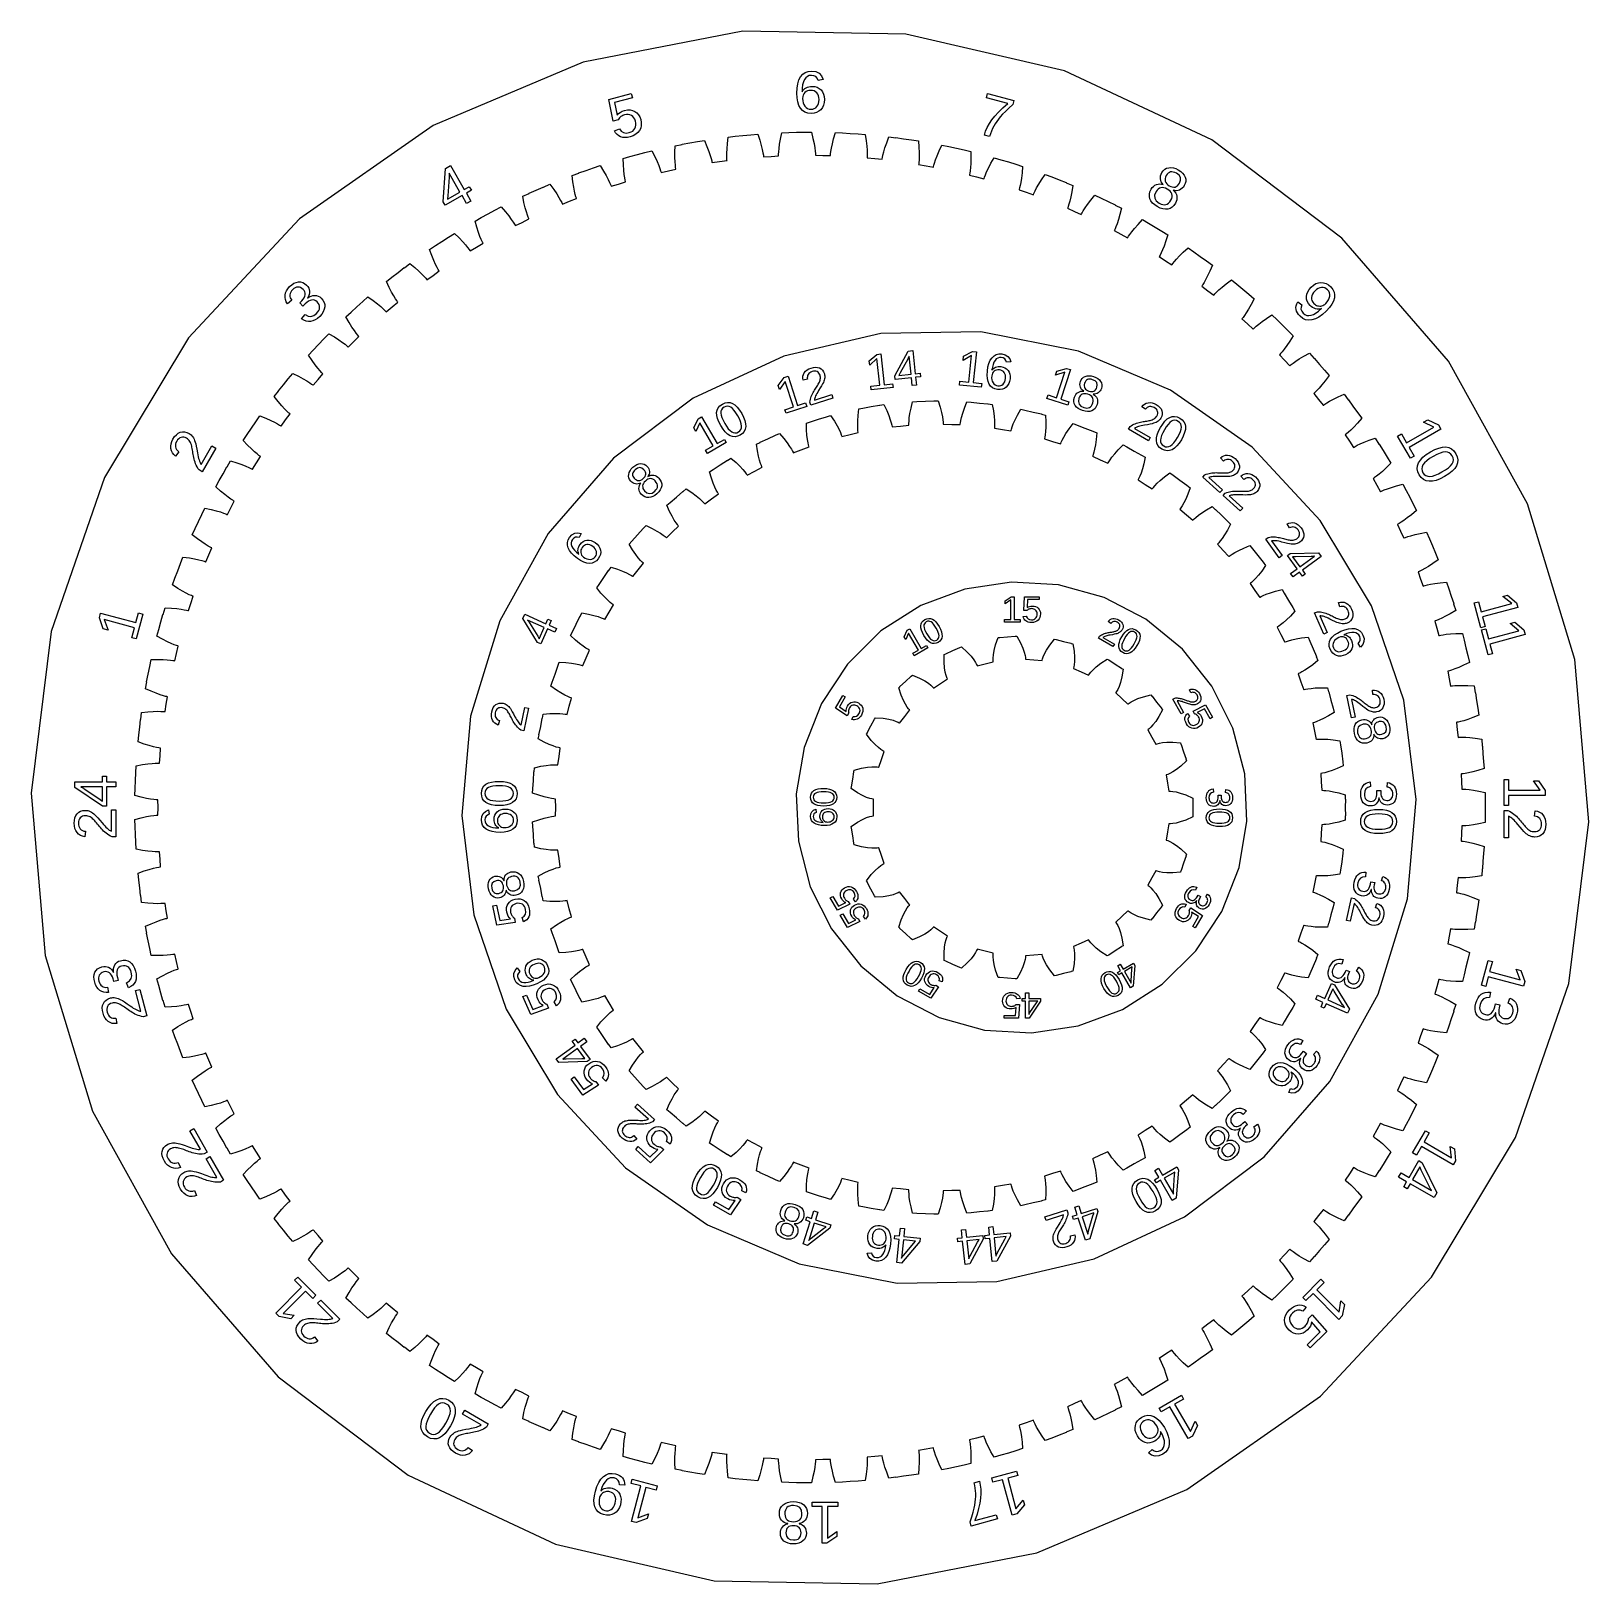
# Model space of a CAD drawing. Header units: metres. Extents: x -300 to 172, y -235 to 235.
import ezdxf

# ---------------------------------------------------------------- set-up
doc = ezdxf.new("R2010")
doc.units = ezdxf.units.M

msp = doc.modelspace()

# ---------------------------------------------------------------- linework, layer by layer
for p, q in [((-84.2953, 234.784), (-132.666, 225.434)), ((-35.0374, 233.873), (-84.2953, 234.784)), ((12.9547, 222.741), (-35.0374, 233.873)), ((-132.666, 225.434), (-178.036, 206.231)), ((-66.8323, 220.975), (-66.1938, 221.732)), ((-66.1938, 221.732), (-65.4331, 222.273)), ((-65.4331, 222.273), (-64.5502, 222.597)), ((-64.5502, 222.597), (-63.5453, 222.705)), ((-63.5453, 222.705), (-62.2694, 222.547)), ((-62.2694, 222.547), (-61.2536, 222.073)), ((-61.2536, 222.073), (-60.4979, 221.283)), ((57.5836, 201.874), (12.9547, 222.741)), ((-67.9863, 216.015), (-67.9142, 217.536)), ((-67.9142, 217.536), (-67.6978, 218.87)), ((-67.6978, 218.87), (-67.3372, 220.017)), ((-67.3372, 220.017), (-66.8323, 220.975)), ((-66.3628, 217.594), (-66.4093, 216.458)), ((-66.4093, 216.458), (-66.1713, 216.835)), ((-66.2233, 218.587), (-66.3628, 217.594)), ((-65.9908, 219.437), (-66.2233, 218.587)), ((-66.1713, 216.835), (-65.8893, 217.164)), ((-65.6653, 220.145), (-65.9908, 219.437)), ((-65.8893, 217.164), (-65.5633, 217.445)), ((-65.2546, 220.702), (-65.6653, 220.145)), ((-65.5633, 217.445), (-65.1933, 217.678)), ((-64.7673, 221.1), (-65.2546, 220.702)), ((-65.1933, 217.678), (-64.7869, 217.862)), ((-64.7869, 217.862), (-64.3518, 217.993)), ((-64.3026, 216.832), (-64.7776, 216.711)), ((-64.2036, 221.339), (-64.7673, 221.1)), ((-64.3518, 217.993), (-63.888, 218.071)), ((-63.7743, 216.872), (-64.3026, 216.832)), ((-63.5633, 221.419), (-64.2036, 221.339)), ((-63.888, 218.071), (-63.3953, 218.098)), ((-63.2163, 216.827), (-63.7743, 216.872)), ((-62.8438, 221.324), (-63.5633, 221.419)), ((-63.3953, 218.098), (-62.5806, 218.03)), ((-62.7233, 216.69), (-63.2163, 216.827)), ((-62.2631, 221.04), (-62.8438, 221.324)), ((-62.5806, 218.03), (-61.8546, 217.829)), ((-61.8213, 220.566), (-62.2631, 221.04)), ((-61.8546, 217.829), (-61.2171, 217.493)), ((-61.5183, 219.904), (-61.8213, 220.566)), ((-60.0023, 220.176), (-61.5183, 219.904)), ((-61.2171, 217.493), (-60.6683, 217.023)), ((-60.6683, 217.023), (-60.2269, 216.441)), ((-60.4979, 221.283), (-60.0023, 220.176)), ((-124.904, 214.141), (-118.086, 215.968)), ((-123.579, 207.596), (-124.904, 214.141)), ((-117.737, 214.666), (-123.16, 213.213)), ((-123.16, 213.213), (-122.374, 209.36)), ((-118.086, 215.968), (-117.737, 214.666)), ((-67.9169, 214.611), (-67.9863, 216.015)), ((-67.7088, 213.386), (-67.9169, 214.611)), ((-67.3619, 212.338), (-67.7088, 213.386)), ((-66.8763, 211.468), (-67.3619, 212.338)), ((-66.2076, 214.982), (-66.2503, 214.446)), ((-66.2503, 214.446), (-66.206, 213.761)), ((-66.0796, 215.458), (-66.2076, 214.982)), ((-66.206, 213.761), (-66.0731, 213.142)), ((-65.8661, 215.872), (-66.0796, 215.458)), ((-66.0731, 213.142), (-65.8515, 212.587)), ((-65.5673, 216.225), (-65.8661, 215.872)), ((-65.8515, 212.587), (-65.5413, 212.098)), ((-65.1991, 216.509), (-65.5673, 216.225)), ((-65.5413, 212.098), (-65.1613, 211.698)), ((-64.7776, 216.711), (-65.1991, 216.509)), ((-62.2953, 216.462), (-62.7233, 216.69)), ((-61.9323, 216.143), (-62.2953, 216.462)), ((-61.6431, 215.739), (-61.9323, 216.143)), ((-61.9233, 211.953), (-61.6381, 212.373)), ((-61.4366, 215.259), (-61.6431, 215.739)), ((-61.6381, 212.373), (-61.4343, 212.866)), ((-61.3126, 214.702), (-61.4366, 215.259)), ((-61.4343, 212.866), (-61.3121, 213.431)), ((-61.2713, 214.068), (-61.3126, 214.702)), ((-61.3121, 213.431), (-61.2713, 214.068)), ((-59.9258, 212.382), (-60.259, 211.66)), ((-60.2269, 216.441), (-59.9116, 215.766)), ((-59.726, 213.208), (-59.9258, 212.382)), ((-59.9116, 215.766), (-59.7224, 214.998)), ((-59.6593, 214.138), (-59.726, 213.208)), ((-59.7224, 214.998), (-59.6593, 214.138)), ((-10.6009, 214.659), (-10.252, 215.961)), ((-4.15723, 212.933), (-10.6009, 214.659)), ((-10.252, 215.961), (-2.32661, 213.838)), ((-5.64661, 211.609), (-4.15723, 212.933)), ((-2.65971, 212.594), (-3.86766, 211.494)), ((-2.32661, 213.838), (-2.65971, 212.594)), ((-122.081, 207.997), (-123.579, 207.596)), ((-122.374, 209.36), (-121.935, 209.836)), ((-121.871, 208.286), (-122.081, 207.997)), ((-121.935, 209.836), (-121.41, 210.234)), ((-121.652, 208.541), (-121.871, 208.286)), ((-121.424, 208.762), (-121.652, 208.541)), ((-121.187, 208.948), (-121.424, 208.762)), ((-121.41, 210.234), (-120.799, 210.551)), ((-120.936, 209.107), (-121.187, 208.948)), ((-120.668, 209.245), (-120.936, 209.107)), ((-120.799, 210.551), (-120.101, 210.79)), ((-120.383, 209.36), (-120.668, 209.245)), ((-120.081, 209.454), (-120.383, 209.36)), ((-120.101, 210.79), (-119.244, 210.95)), ((-119.504, 209.562), (-120.081, 209.454)), ((-118.964, 209.565), (-119.504, 209.562)), ((-119.244, 210.95), (-118.441, 210.955)), ((-118.463, 209.465), (-118.964, 209.565)), ((-117.999, 209.26), (-118.463, 209.465)), ((-118.441, 210.955), (-117.693, 210.807)), ((-117.59, 208.964), (-117.999, 209.26)), ((-117.693, 210.807), (-117.001, 210.503)), ((-117.255, 208.59), (-117.59, 208.964)), ((-116.993, 208.138), (-117.255, 208.59)), ((-117.001, 210.503), (-116.39, 210.066)), ((-116.803, 207.608), (-116.993, 208.138)), ((-116.681, 206.977), (-116.803, 207.608)), ((-116.39, 210.066), (-115.89, 209.514)), ((-115.89, 209.514), (-115.5, 208.848)), ((-115.5, 208.848), (-115.221, 208.068)), ((-115.221, 208.068), (-115.05, 207.148)), ((-66.2592, 210.784), (-66.8763, 211.468)), ((-65.5188, 210.296), (-66.2592, 210.784)), ((-64.6552, 210.003), (-65.5188, 210.296)), ((-65.1613, 211.698), (-64.7313, 211.412)), ((-64.7313, 211.412), (-64.2513, 211.241)), ((-63.6683, 209.906), (-64.6552, 210.003)), ((-64.2513, 211.241), (-63.7213, 211.184)), ((-63.7213, 211.184), (-63.1792, 211.232)), ((-62.7805, 209.976), (-63.6683, 209.906)), ((-63.1792, 211.232), (-62.6988, 211.376)), ((-61.9941, 210.189), (-62.7805, 209.976)), ((-62.6988, 211.376), (-62.2802, 211.616)), ((-62.2802, 211.616), (-61.9233, 211.953)), ((-61.309, 210.544), (-61.9941, 210.189)), ((-60.7253, 211.041), (-61.309, 210.544)), ((-60.259, 211.66), (-60.7253, 211.041)), ((-9.74324, 206.811), (-8.98056, 207.952)), ((-8.98056, 207.952), (-8.05827, 209.119)), ((-8.05827, 209.119), (-6.94696, 210.337)), ((-7.52238, 207.487), (-7.99236, 206.774)), ((-7.00369, 208.192), (-7.52238, 207.487)), ((-6.43626, 208.89), (-7.00369, 208.192)), ((-6.94696, 210.337), (-5.64661, 211.609)), ((-5.75594, 209.642), (-6.43626, 208.89)), ((-4.89973, 210.51), (-5.75594, 209.642)), ((-3.86766, 211.494), (-4.89973, 210.51)), ((-178.036, 206.231), (-218.422, 178.015)), ((-123.154, 204.613), (-121.652, 205.207)), ((-122.795, 204.01), (-123.154, 204.613)), ((-122.364, 203.514), (-122.795, 204.01)), ((-121.86, 203.125), (-122.364, 203.514)), ((-121.284, 202.843), (-121.86, 203.125)), ((-121.652, 205.207), (-121.106, 204.519)), ((-120.642, 202.671), (-121.284, 202.843)), ((-121.106, 204.519), (-120.429, 204.105)), ((-119.944, 202.613), (-120.642, 202.671)), ((-120.429, 204.105), (-119.621, 203.964)), ((-119.19, 202.668), (-119.944, 202.613)), ((-119.621, 203.964), (-118.681, 204.096)), ((-118.38, 202.836), (-119.19, 202.668)), ((-118.681, 204.096), (-118.11, 204.299)), ((-117.453, 203.158), (-118.38, 202.836)), ((-118.11, 204.299), (-117.631, 204.578)), ((-117.631, 204.578), (-117.245, 204.932)), ((-116.671, 203.587), (-117.453, 203.158)), ((-117.245, 204.932), (-116.95, 205.362)), ((-116.95, 205.362), (-116.754, 205.854)), ((-116.754, 205.854), (-116.665, 206.392)), ((-116.665, 206.392), (-116.681, 206.977)), ((-116.035, 204.124), (-116.671, 203.587)), ((-115.545, 204.768), (-116.035, 204.124)), ((-115.212, 205.497), (-115.545, 204.768)), ((-115.047, 206.291), (-115.212, 205.497)), ((-115.05, 207.148), (-115.047, 206.291)), ((-88.9755, 200.816), (-88.738, 202.756)), ((-88.738, 202.756), (-86.6168, 202.979)), ((-86.6168, 202.979), (-86.6134, 203.004)), ((-86.6134, 203.004), (-84.2711, 203.226)), ((-84.2711, 203.226), (-81.931, 203.471)), ((-81.931, 203.471), (-81.9228, 203.447)), ((-81.9228, 203.447), (-79.7993, 203.648)), ((-79.7993, 203.648), (-79.1832, 201.792)), ((-72.9417, 202.165), (-72.5508, 204.081)), ((-72.5508, 204.081), (-70.4185, 204.135)), ((-70.4185, 204.135), (-70.4132, 204.159)), ((-70.4132, 204.159), (-68.0607, 204.194)), ((-68.0607, 204.194), (-65.7085, 204.253)), ((-65.7085, 204.253), (-65.7022, 204.228)), ((-65.7022, 204.228), (-63.5695, 204.26)), ((-63.5695, 204.26), (-63.1028, 202.361)), ((-56.8513, 202.237), (-56.3095, 204.115)), ((-56.3095, 204.115), (-54.1797, 203.999)), ((-54.1797, 203.999), (-54.1724, 204.023)), ((-54.1724, 204.023), (-51.8246, 203.871)), ((-51.8246, 203.871), (-49.4752, 203.743)), ((-49.4752, 203.743), (-49.4709, 203.718)), ((-49.4709, 203.718), (-47.3424, 203.58)), ((-47.3424, 203.58), (-47.028, 201.65)), ((-40.8062, 201.029), (-40.1168, 202.859)), ((-40.1168, 202.859), (-38.003, 202.574)), ((-11.2516, 203.375), (-10.8788, 204.523)), ((-9.65204, 202.946), (-11.2516, 203.375)), ((-10.8788, 204.523), (-10.376, 205.668)), ((-10.376, 205.668), (-9.74324, 206.811)), ((-9.4079, 203.763), (-9.65204, 202.946)), ((-9.12012, 204.553), (-9.4079, 203.763)), ((-8.78868, 205.317), (-9.12012, 204.553)), ((-8.4136, 206.054), (-8.78868, 205.317)), ((-7.99236, 206.774), (-8.4136, 206.054)), ((-116.205, 197.449), (-113.934, 198.062)), ((-113.934, 198.062), (-113.922, 198.04)), ((-113.922, 198.04), (-111.857, 198.574)), ((-111.857, 198.574), (-110.955, 196.84)), ((-104.856, 196.58), (-104.851, 198.197)), ((-104.851, 198.197), (-104.769, 200.15)), ((-104.769, 200.15), (-102.672, 200.541)), ((-102.672, 200.541), (-102.671, 200.566)), ((-102.671, 200.566), (-100.353, 200.973)), ((-100.353, 200.973), (-98.0402, 201.404)), ((-98.0402, 201.404), (-98.0301, 201.38)), ((-98.0301, 201.38), (-95.9293, 201.749)), ((-95.9293, 201.749), (-95.1677, 199.948)), ((-95.1677, 199.948), (-94.597, 198.435)), ((-94.597, 198.435), (-94.1863, 197.204)), ((-89.165, 197.908), (-89.1085, 199.204)), ((-89.1085, 199.204), (-88.9755, 200.816)), ((-79.1832, 201.792), (-78.7345, 200.239)), ((-78.7345, 200.239), (-78.423, 198.979)), ((-78.423, 198.979), (-78.2213, 198.005)), ((-78.2213, 198.005), (-78.1049, 197.313)), ((-73.4792, 197.589), (-73.446, 198.291)), ((-73.446, 198.291), (-73.3617, 199.281)), ((-73.3617, 199.281), (-73.2023, 200.569)), ((-73.2023, 200.569), (-72.9417, 202.165)), ((-63.1028, 202.361), (-62.7789, 200.777)), ((-62.7789, 200.777), (-62.5685, 199.496)), ((-62.5685, 199.496), (-62.4448, 198.509)), ((-62.4448, 198.509), (-62.3837, 197.81)), ((-57.7507, 197.718), (-57.6619, 198.414)), ((-57.6619, 198.414), (-57.4991, 199.395)), ((-57.4991, 199.395), (-57.2379, 200.667)), ((-57.2379, 200.667), (-56.8513, 202.237)), ((-47.028, 201.65), (-46.831, 200.045)), ((-46.831, 200.045), (-46.723, 198.752)), ((-46.723, 198.752), (-46.6781, 197.758)), ((-41.9179, 197.283), (-41.6777, 198.248)), ((-41.6777, 198.248), (-41.3163, 199.495)), ((-41.3163, 199.495), (-40.8062, 201.029)), ((-38.003, 202.574), (-37.9938, 202.598)), ((-37.9938, 202.598), (-35.6653, 202.259)), ((-35.6653, 202.259), (-33.3337, 201.945)), ((-33.3337, 201.945), (-33.3314, 201.92)), ((-33.3314, 201.92), (-31.2207, 201.613)), ((-31.2207, 201.613), (-31.0605, 199.664)), ((-31.0605, 199.664), (-30.9917, 198.049)), ((-30.9917, 198.049), (-30.9868, 196.751)), ((-25.5381, 197.062), (-24.9077, 198.551)), ((-24.9077, 198.551), (-24.0751, 200.32)), ((-24.0751, 200.32), (-21.9906, 199.868)), ((-21.9906, 199.868), (-21.9796, 199.891)), ((-21.9796, 199.891), (-19.6854, 199.368)), ((-19.6854, 199.368), (-17.3861, 198.87)), ((-17.3861, 198.87), (-17.3858, 198.845)), ((-17.3858, 198.845), (-15.3061, 198.371)), ((-15.3061, 198.371), (-15.3013, 196.416)), ((96.8986, 172.184), (57.5836, 201.874)), ((-174.946, 183.186), (-174.222, 193.3)), ((-174.222, 193.3), (-172.779, 194.133)), ((-172.779, 194.133), (-168.587, 186.872)), ((-131.727, 192.677), (-129.512, 193.469)), ((-129.512, 193.469), (-129.499, 193.448)), ((-129.499, 193.448), (-127.483, 194.144)), ((-127.483, 194.144), (-126.446, 192.487)), ((-120.542, 196.278), (-118.483, 196.834)), ((-120.469, 194.324), (-120.542, 196.278)), ((-120.345, 192.712), (-120.469, 194.324)), ((-118.483, 196.86), (-116.205, 197.449)), ((-118.483, 196.834), (-118.483, 196.86)), ((-110.955, 196.84), (-110.266, 195.377)), ((-110.266, 195.377), (-109.759, 194.182)), ((-109.759, 194.182), (-109.405, 193.253)), ((-109.405, 193.253), (-109.181, 192.588)), ((-104.809, 195.283), (-104.856, 196.58)), ((-104.736, 194.291), (-104.809, 195.283)), ((-104.657, 193.593), (-104.736, 194.291)), ((-104.595, 193.18), (-104.657, 193.593)), ((-94.1863, 197.204), (-93.9079, 196.25)), ((-93.9079, 196.25), (-93.7368, 195.568)), ((-93.7368, 195.568), (-93.65, 195.159)), ((-93.65, 195.159), (-93.6257, 195.023)), ((-93.6257, 195.023), (-91.3633, 195.327)), ((-91.3633, 195.327), (-89.1046, 195.656)), ((-89.1704, 196.913), (-89.165, 197.908)), ((-89.1477, 196.211), (-89.1704, 196.913)), ((-89.1188, 195.794), (-89.1477, 196.211)), ((-89.1046, 195.656), (-89.1188, 195.794)), ((-78.1049, 197.313), (-78.0508, 196.898)), ((-78.0508, 196.898), (-78.0374, 196.76)), ((-78.0374, 196.76), (-75.7581, 196.884)), ((-75.7581, 196.884), (-73.4803, 197.032)), ((-73.4835, 197.171), (-73.4792, 197.589)), ((-73.4803, 197.032), (-73.4835, 197.171)), ((-62.3837, 197.81), (-62.3628, 197.392)), ((-62.3628, 197.392), (-62.3605, 197.253)), ((-62.3605, 197.253), (-60.0783, 197.196)), ((-60.0783, 197.196), (-57.7961, 197.162)), ((-57.7961, 197.162), (-57.7883, 197.301)), ((-57.7883, 197.301), (-57.7507, 197.718)), ((-46.6851, 196.638), (-46.6938, 196.499)), ((-46.6938, 196.499), (-44.4235, 196.261)), ((-46.6728, 197.056), (-46.6851, 196.638)), ((-46.6781, 197.758), (-46.6728, 197.056)), ((-44.4235, 196.261), (-42.1512, 196.046)), ((-42.1512, 196.046), (-42.1323, 196.184)), ((-42.1323, 196.184), (-42.0618, 196.596)), ((-42.0618, 196.596), (-41.9179, 197.283)), ((-31.1169, 194.641), (-31.1366, 194.503)), ((-31.1366, 194.503), (-28.8926, 194.085)), ((-31.0715, 195.056), (-31.1169, 194.641)), ((-31.0209, 195.757), (-31.0715, 195.056)), ((-30.9868, 196.751), (-31.0209, 195.757)), ((-28.8926, 194.085), (-26.6443, 193.691)), ((-26.6443, 193.691), (-26.6146, 193.826)), ((-26.6146, 193.826), (-26.5116, 194.232)), ((-26.5116, 194.232), (-26.3135, 194.905)), ((-26.3135, 194.905), (-25.9974, 195.848)), ((-25.9974, 195.848), (-25.5381, 197.062)), ((-15.4592, 193.506), (-15.5723, 192.518)), ((-15.361, 194.8), (-15.4592, 193.506)), ((-15.3013, 196.416), (-15.361, 194.8)), ((-10.5574, 192.21), (-10.0031, 193.383)), ((-10.0031, 193.383), (-9.25638, 194.818)), ((-9.25638, 194.818), (-8.28586, 196.515)), ((-8.28586, 196.515), (-6.24387, 195.899)), ((-6.24387, 195.899), (-6.23105, 195.921)), ((-6.23105, 195.921), (-3.98592, 195.218)), ((-3.98592, 195.218), (-1.73317, 194.538)), ((-1.73317, 194.538), (-1.73486, 194.513)), ((-1.73486, 194.513), (0.30055, 193.875)), ((0.30055, 193.875), (0.15001, 191.926)), ((43.3138, 192.999), (43.8733, 193.304)), ((43.8733, 193.304), (44.514, 193.484)), ((44.514, 193.484), (45.2071, 193.532)), ((45.2071, 193.532), (45.9234, 193.438)), ((45.9234, 193.438), (46.6631, 193.203)), ((-173.167, 190.627), (-173.567, 184.957)), ((-169.885, 186.123), (-173.182, 191.834)), ((-173.182, 191.834), (-173.177, 191.781)), ((-173.177, 191.781), (-173.172, 191.674)), ((-173.172, 191.674), (-173.166, 191.516)), ((-173.161, 190.746), (-173.167, 190.627)), ((-173.166, 191.516), (-173.162, 191.305)), ((-173.162, 191.305), (-173.158, 191.084)), ((-173.158, 190.898), (-173.161, 190.746)), ((-173.158, 191.084), (-173.158, 190.898)), ((-135.958, 191.166), (-133.949, 191.883)), ((-135.73, 189.224), (-135.958, 191.166)), ((-135.478, 187.626), (-135.73, 189.224)), ((-133.952, 191.909), (-131.727, 192.677)), ((-133.949, 191.883), (-133.952, 191.909)), ((-126.446, 192.487), (-125.643, 191.084)), ((-125.643, 191.084), (-125.042, 189.933)), ((-125.042, 189.933), (-124.616, 189.035)), ((-124.616, 189.035), (-124.339, 188.389)), ((-124.143, 187.868), (-121.957, 188.527)), ((-121.957, 188.527), (-119.779, 189.209)), ((-120.195, 191.423), (-120.345, 192.712)), ((-120.043, 190.44), (-120.195, 191.423)), ((-119.91, 189.751), (-120.043, 190.44)), ((-119.815, 189.344), (-119.91, 189.751)), ((-119.779, 189.209), (-119.815, 189.344)), ((-109.181, 192.588), (-109.062, 192.187)), ((-109.062, 192.187), (-109.027, 192.052)), ((-109.027, 192.052), (-106.796, 192.536)), ((-106.796, 192.536), (-104.57, 193.043)), ((-104.57, 193.043), (-104.595, 193.18)), ((-15.7567, 191.413), (-15.7872, 191.277)), ((-15.7872, 191.277), (-13.5833, 190.682)), ((-15.6783, 191.824), (-15.7567, 191.413)), ((-15.5723, 192.518), (-15.6783, 191.824)), ((-13.5833, 190.682), (-11.3736, 190.11)), ((-11.3736, 190.11), (-11.3333, 190.243)), ((-11.3333, 190.243), (-11.1983, 190.639)), ((-11.1983, 190.639), (-10.9474, 191.295)), ((-10.9474, 191.295), (-10.5574, 192.21)), ((-0.2386, 189.038), (-0.42976, 188.062)), ((-0.03792, 190.32), (-0.2386, 189.038)), ((0.15001, 191.926), (-0.03792, 190.32)), ((5.1906, 188.482), (6.04884, 189.852)), ((6.04884, 189.852), (7.15115, 191.467)), ((7.15115, 191.467), (9.13774, 190.691)), ((9.13774, 190.691), (9.15225, 190.712)), ((9.15225, 190.712), (11.3347, 189.832)), ((11.3347, 189.832), (13.526, 188.976)), ((13.526, 188.976), (13.5223, 188.951)), ((13.5223, 188.951), (15.5007, 188.154)), ((40.8171, 188.395), (41.3262, 188.532)), ((41.3262, 188.532), (41.8366, 188.574)), ((41.8366, 188.574), (42.3482, 188.521)), ((41.9971, 190.59), (42.0636, 191.071)), ((42.0113, 190.102), (41.9971, 190.59)), ((42.1064, 189.627), (42.0113, 190.102)), ((42.0636, 191.071), (42.2106, 191.546)), ((42.2826, 189.185), (42.1064, 189.627)), ((42.2106, 191.546), (42.4383, 192.013)), ((42.5399, 188.778), (42.2826, 189.185)), ((42.3482, 188.521), (42.8609, 188.373)), ((42.4383, 192.013), (42.8354, 192.568)), ((42.8784, 188.404), (42.5399, 188.778)), ((42.8354, 192.568), (43.3138, 192.999)), ((43.4478, 190.216), (43.4222, 189.795)), ((43.4222, 189.795), (43.4937, 189.391)), ((43.5706, 190.655), (43.4478, 190.216)), ((43.4937, 189.391), (43.6591, 189.011)), ((43.7905, 191.111), (43.5706, 190.655)), ((43.6591, 189.011), (43.9135, 188.661)), ((44.0701, 191.522), (43.7905, 191.111)), ((43.9135, 188.661), (44.257, 188.341)), ((44.3803, 191.84), (44.0701, 191.522)), ((44.7211, 192.064), (44.3803, 191.84)), ((45.0925, 192.194), (44.7211, 192.064)), ((45.4917, 192.233), (45.0925, 192.194)), ((45.9153, 192.181), (45.4917, 192.233)), ((46.3632, 192.038), (45.9153, 192.181)), ((46.8356, 191.803), (46.3632, 192.038)), ((46.6631, 193.203), (47.4261, 192.826)), ((47.6441, 191.184), (46.8356, 191.803)), ((47.4261, 192.826), (48.1509, 192.345)), ((47.4721, 188.361), (47.7742, 188.811)), ((48.0701, 190.478), (47.6441, 191.184)), ((47.7742, 188.811), (48.1134, 189.687)), ((48.1134, 189.687), (48.0701, 190.478)), ((48.1509, 192.345), (48.7381, 191.818)), ((48.7381, 191.818), (49.1875, 191.246)), ((49.1875, 191.246), (49.4992, 190.627)), ((49.5383, 188.704), (49.2449, 188.063)), ((49.4992, 190.627), (49.6655, 189.986)), ((49.6785, 189.345), (49.5383, 188.704)), ((49.6655, 189.986), (49.6785, 189.345)), ((-169.259, 185.04), (-174.327, 182.114)), ((-173.686, 183.928), (-169.885, 186.123)), ((-173.652, 184.152), (-173.686, 183.928)), ((-173.567, 184.957), (-173.652, 184.152)), ((-167.869, 182.631), (-169.259, 185.04)), ((-168.587, 186.872), (-167.076, 187.744)), ((-166.451, 186.661), (-167.962, 185.789)), ((-167.962, 185.789), (-166.571, 183.38)), ((-167.076, 187.744), (-166.451, 186.661)), ((-150.918, 184.844), (-148.973, 185.719)), ((-150.537, 182.927), (-150.918, 184.844)), ((-148.978, 185.744), (-146.822, 186.687)), ((-148.973, 185.719), (-148.978, 185.744)), ((-146.822, 186.687), (-144.676, 187.652)), ((-144.676, 187.652), (-144.661, 187.632)), ((-144.661, 187.632), (-142.707, 188.487)), ((-142.707, 188.487), (-141.541, 186.917)), ((-141.541, 186.917), (-140.629, 185.582)), ((-140.629, 185.582), (-139.939, 184.483)), ((-139.939, 184.483), (-139.443, 183.621)), ((-136.753, 183.327), (-134.636, 184.18)), ((-135.226, 186.353), (-135.478, 187.626)), ((-134.997, 185.386), (-135.226, 186.353)), ((-134.809, 184.709), (-134.997, 185.386)), ((-134.682, 184.31), (-134.809, 184.709)), ((-134.636, 184.18), (-134.682, 184.31)), ((-124.339, 188.389), (-124.188, 187.999)), ((-124.188, 187.999), (-124.143, 187.868)), ((-0.70137, 186.975), (-0.7426, 186.842)), ((-0.7426, 186.842), (1.40723, 186.074)), ((-0.59062, 187.378), (-0.70137, 186.975)), ((-0.42976, 188.062), (-0.59062, 187.378)), ((1.40723, 186.074), (3.56427, 185.328)), ((3.56427, 185.328), (3.6151, 185.458)), ((3.6151, 185.458), (3.78105, 185.841)), ((3.78105, 185.841), (4.0833, 186.475)), ((4.0833, 186.475), (4.54477, 187.356)), ((4.54477, 187.356), (5.1906, 188.482)), ((14.8808, 184.636), (14.5789, 183.374)), ((15.1957, 186.222), (14.8808, 184.636)), ((15.5007, 188.154), (15.1957, 186.222)), ((20.9112, 183.687), (22.1383, 185.209)), ((22.1383, 185.209), (24.057, 184.277)), ((24.057, 184.277), (24.0731, 184.297)), ((24.0731, 184.297), (26.179, 183.247)), ((38.6631, 184.793), (38.6688, 185.505)), ((38.8284, 184.097), (38.6631, 184.793)), ((38.6688, 185.505), (38.8456, 186.232)), ((39.1562, 183.432), (38.8284, 184.097)), ((38.8456, 186.232), (39.1933, 186.975)), ((39.1933, 186.975), (39.5226, 187.458)), ((39.5226, 187.458), (39.903, 187.856)), ((39.903, 187.856), (40.3345, 188.168)), ((40.6792, 186.27), (40.2611, 185.219)), ((40.2611, 185.219), (40.2862, 184.281)), ((40.2862, 184.281), (40.7545, 183.457)), ((40.3345, 188.168), (40.8171, 188.395)), ((40.976, 186.7), (40.6792, 186.27)), ((41.3168, 187.036), (40.976, 186.7)), ((41.7016, 187.278), (41.3168, 187.036)), ((42.1304, 187.428), (41.7016, 187.278)), ((42.5906, 187.48), (42.1304, 187.428)), ((43.0688, 187.431), (42.5906, 187.48)), ((42.8609, 188.373), (42.8784, 188.404)), ((43.565, 187.281), (43.0688, 187.431)), ((44.0791, 187.029), (43.565, 187.281)), ((44.5686, 186.704), (44.0791, 187.029)), ((44.257, 188.341), (44.6897, 188.051)), ((44.9614, 186.351), (44.5686, 186.704)), ((44.6897, 188.051), (45.1616, 187.816)), ((45.2576, 185.969), (44.9614, 186.351)), ((45.1616, 187.816), (45.6082, 187.67)), ((45.1845, 183.71), (45.4175, 184.199)), ((45.4571, 185.558), (45.2576, 185.969)), ((45.4175, 184.199), (45.5406, 184.671)), ((45.5538, 185.123), (45.4571, 185.558)), ((45.5406, 184.671), (45.5538, 185.123)), ((45.6082, 187.67), (46.0296, 187.614)), ((45.9021, 186.679), (45.8846, 186.648)), ((45.8846, 186.648), (46.303, 186.25)), ((46.3908, 186.557), (45.9021, 186.679)), ((46.0296, 187.614), (46.4257, 187.648)), ((46.303, 186.25), (46.6255, 185.818)), ((46.8698, 186.527), (46.3908, 186.557)), ((46.4257, 187.648), (46.7978, 187.779)), ((46.6255, 185.818), (46.8521, 185.351)), ((46.9539, 183.809), (46.7939, 183.284)), ((46.7978, 187.779), (47.1466, 188.017)), ((46.8521, 185.351), (46.9827, 184.85)), ((47.339, 186.588), (46.8698, 186.527)), ((47.0169, 184.331), (46.9539, 183.809)), ((46.9827, 184.85), (47.0169, 184.331)), ((47.1466, 188.017), (47.4721, 188.361)), ((47.7986, 186.74), (47.339, 186.588)), ((48.2304, 186.97), (47.7986, 186.74)), ((48.6154, 187.268), (48.2304, 186.97)), ((48.9535, 187.632), (48.6154, 187.268)), ((49.2449, 188.063), (48.9535, 187.632)), ((-174.327, 182.114), (-174.946, 183.186)), ((-166.571, 183.38), (-167.869, 182.631)), ((-163.467, 178.406), (-161.392, 179.517)), ((-161.392, 179.517), (-159.33, 180.65)), ((-159.33, 180.65), (-159.314, 180.631)), ((-159.314, 180.631), (-157.433, 181.638)), ((-157.433, 181.638), (-156.147, 180.166)), ((-156.147, 180.166), (-155.132, 178.907)), ((-150.159, 181.354), (-150.537, 182.927)), ((-149.807, 180.105), (-150.159, 181.354)), ((-149.501, 179.159), (-149.807, 180.105)), ((-149.26, 178.499), (-149.501, 179.159)), ((-139.443, 183.621), (-139.116, 183)), ((-139.116, 183), (-138.935, 182.623)), ((-138.935, 182.623), (-138.879, 182.496)), ((-138.879, 182.496), (-136.753, 183.327)), ((13.9537, 181.355), (13.9021, 181.226)), ((13.9021, 181.226), (15.9836, 180.289)), ((14.0961, 181.748), (13.9537, 181.355)), ((14.3108, 182.417), (14.0961, 181.748)), ((14.5789, 183.374), (14.3108, 182.417)), ((15.9836, 180.289), (18.0751, 179.374)), ((18.0751, 179.374), (18.136, 179.499)), ((18.136, 179.499), (18.3319, 179.869)), ((18.3319, 179.869), (18.6836, 180.477)), ((18.6836, 180.477), (19.2136, 181.318)), ((19.2136, 181.318), (19.9468, 182.389)), ((19.9468, 182.389), (20.9112, 183.687)), ((26.179, 183.247), (28.2951, 182.219)), ((28.2951, 182.219), (28.2895, 182.194)), ((28.2895, 182.194), (30.1982, 181.242)), ((29.7408, 179.342), (29.3009, 177.786)), ((30.1982, 181.242), (29.7408, 179.342)), ((39.6368, 182.815), (39.1562, 183.432)), ((40.2702, 182.245), (39.6368, 182.815)), ((41.0564, 181.724), (40.2702, 182.245)), ((40.7545, 183.457), (41.6661, 182.746)), ((41.92, 181.294), (41.0564, 181.724)), ((41.6661, 182.746), (42.2108, 182.476)), ((42.7405, 181.028), (41.92, 181.294)), ((42.2108, 182.476), (42.7227, 182.315)), ((42.7227, 182.315), (43.2016, 182.262)), ((43.5181, 180.925), (42.7405, 181.028)), ((43.2016, 182.262), (43.6475, 182.318)), ((44.2526, 180.986), (43.5181, 180.925)), ((43.6475, 182.318), (44.0661, 182.487)), ((44.0661, 182.487), (44.4617, 182.775)), ((44.9301, 181.203), (44.2526, 180.986)), ((44.4617, 182.775), (44.8345, 183.183)), ((44.8345, 183.183), (45.1845, 183.71)), ((45.5367, 181.57), (44.9301, 181.203)), ((46.0722, 182.088), (45.5367, 181.57)), ((46.5367, 182.756), (46.0722, 182.088)), ((46.7939, 183.284), (46.5367, 182.756)), ((-218.422, 178.015), (-252.059, 142.019)), ((-165.329, 177.354), (-163.46, 178.381)), ((-164.797, 175.473), (-165.329, 177.354)), ((-164.295, 173.936), (-164.797, 175.473)), ((-163.46, 178.381), (-163.467, 178.406)), ((-155.132, 178.907), (-154.356, 177.866)), ((-154.356, 177.866), (-153.793, 177.047)), ((-153.793, 177.047), (-153.418, 176.453)), ((-153.418, 176.453), (-153.207, 176.092)), ((-153.207, 176.092), (-153.141, 175.97)), ((-153.141, 175.97), (-151.088, 176.967)), ((-151.088, 176.967), (-149.045, 177.985)), ((-149.102, 178.112), (-149.26, 178.499)), ((-149.045, 177.985), (-149.102, 178.112)), ((28.1159, 174.588), (28.0542, 174.464)), ((28.0542, 174.464), (30.055, 173.364)), ((28.2892, 174.969), (28.1159, 174.588)), ((28.5563, 175.618), (28.2892, 174.969)), ((28.8996, 176.551), (28.5563, 175.618)), ((29.3009, 177.786), (28.8996, 176.551)), ((33.3563, 174.133), (34.1723, 175.143)), ((34.1723, 175.143), (35.2367, 176.36)), ((35.2367, 176.36), (36.5809, 177.78)), ((36.5809, 177.78), (38.4194, 176.698)), ((38.4194, 176.698), (38.4371, 176.717)), ((38.4371, 176.717), (40.4526, 175.503)), ((40.4526, 175.503), (42.4807, 174.31)), ((-179.1, 168.743), (-177.318, 169.915)), ((-177.326, 169.939), (-175.347, 171.212)), ((-177.318, 169.915), (-177.326, 169.939)), ((-175.347, 171.212), (-173.382, 172.504)), ((-173.382, 172.504), (-173.363, 172.487)), ((-173.363, 172.487), (-171.569, 173.64)), ((-171.569, 173.64), (-170.17, 172.275)), ((-170.17, 172.275), (-169.058, 171.101)), ((-169.058, 171.101), (-168.202, 170.125)), ((-168.202, 170.125), (-167.576, 169.353)), ((-164.873, 169.488), (-162.917, 170.666)), ((-163.845, 172.718), (-164.295, 173.936)), ((-163.465, 171.8), (-163.845, 172.718)), ((-163.172, 171.161), (-163.465, 171.8)), ((-162.984, 170.788), (-163.172, 171.161)), ((-162.917, 170.666), (-162.984, 170.788)), ((30.055, 173.364), (32.0669, 172.287)), ((32.0669, 172.287), (32.1376, 172.406)), ((32.1376, 172.406), (32.3622, 172.759)), ((32.3622, 172.759), (32.7611, 173.337)), ((32.7611, 173.337), (33.3563, 174.133)), ((42.4807, 174.31), (42.4731, 174.286)), ((42.4731, 174.286), (44.3002, 173.185)), ((43.131, 169.811), (42.6329, 168.612)), ((43.6932, 171.327), (43.131, 169.811)), ((44.3002, 173.185), (43.6932, 171.327)), ((129.182, 134.969), (96.8986, 172.184)), ((-178.419, 166.91), (-179.1, 168.743)), ((-177.797, 165.417), (-178.419, 166.91)), ((-177.252, 164.24), (-177.797, 165.417)), ((-167.576, 169.353), (-167.154, 168.791)), ((-167.154, 168.791), (-166.916, 168.448)), ((-166.916, 168.448), (-166.84, 168.331)), ((-166.84, 168.331), (-164.873, 169.488)), ((41.6958, 166.717), (41.6244, 166.598)), ((41.6244, 166.598), (43.5314, 165.344)), ((41.8987, 167.083), (41.6958, 166.717)), ((42.2166, 167.709), (41.8987, 167.083)), ((42.6329, 168.612), (42.2166, 167.709)), ((43.5314, 165.344), (45.4514, 164.109)), ((45.7833, 164.557), (46.2268, 165.101)), ((46.2268, 165.101), (46.8834, 165.848)), ((46.8834, 165.848), (47.777, 166.789)), ((47.777, 166.789), (48.9348, 167.918)), ((48.9348, 167.918), (50.3876, 169.227)), ((50.3876, 169.227), (52.1344, 168.003)), ((52.1344, 168.003), (52.1534, 168.019)), ((52.1534, 168.019), (54.0658, 166.649)), ((54.0658, 166.649), (55.993, 165.299)), ((55.993, 165.299), (55.9835, 165.276)), ((55.9835, 165.276), (57.7175, 164.034)), ((-192.143, 159.065), (-190.459, 160.375)), ((-190.47, 160.398), (-188.598, 161.823)), ((-190.459, 160.375), (-190.47, 160.398)), ((-188.598, 161.823), (-186.741, 163.269)), ((-186.741, 163.269), (-186.722, 163.253)), ((-186.722, 163.253), (-185.025, 164.545)), ((-185.025, 164.545), (-183.521, 163.295)), ((-183.521, 163.295), (-182.32, 162.214)), ((-182.32, 162.214), (-181.389, 161.309)), ((-181.389, 161.309), (-180.704, 160.588)), ((-180.704, 160.588), (-180.239, 160.062)), ((-179.889, 159.628), (-178.02, 160.938)), ((-178.02, 160.938), (-176.164, 162.267)), ((-176.8, 163.354), (-177.252, 164.24)), ((-176.458, 162.741), (-176.8, 163.354)), ((-176.24, 162.384), (-176.458, 162.741)), ((-176.164, 162.267), (-176.24, 162.384)), ((45.4514, 164.109), (45.5314, 164.223)), ((45.5314, 164.223), (45.7833, 164.557)), ((56.2839, 160.763), (55.6921, 159.607)), ((56.9647, 162.229), (56.2839, 160.763)), ((57.7175, 164.034), (56.9647, 162.229)), ((-222.81, 154.934), (-222.662, 155.611)), ((-222.662, 155.611), (-222.383, 156.268)), ((-222.383, 156.268), (-221.974, 156.903)), ((-221.974, 156.903), (-221.435, 157.518)), ((-221.435, 157.518), (-220.773, 158.103)), ((-221.101, 155.817), (-221.265, 155.416)), ((-220.855, 156.206), (-221.101, 155.817)), ((-220.526, 156.583), (-220.855, 156.206)), ((-220.773, 158.103), (-220.107, 158.537)), ((-220.117, 156.94), (-220.526, 156.583)), ((-219.707, 157.196), (-220.117, 156.94)), ((-220.107, 158.537), (-219.438, 158.821)), ((-219.296, 157.35), (-219.707, 157.196)), ((-219.438, 158.821), (-218.765, 158.953)), ((-218.884, 157.402), (-219.296, 157.35)), ((-218.478, 157.359), (-218.884, 157.402)), ((-218.765, 158.953), (-218.106, 158.935)), ((-218.087, 157.227), (-218.478, 157.359)), ((-218.106, 158.935), (-217.477, 158.764)), ((-217.71, 157.005), (-218.087, 157.227)), ((-217.348, 156.695), (-217.71, 157.005)), ((-217.477, 158.764), (-216.879, 158.441)), ((-217.041, 156.324), (-217.348, 156.695)), ((-216.836, 155.929), (-217.041, 156.324)), ((-216.879, 158.441), (-216.312, 157.966)), ((-216.733, 155.509), (-216.836, 155.929)), ((-216.312, 157.966), (-215.938, 157.533)), ((-215.938, 157.533), (-215.663, 157.081)), ((-215.663, 157.081), (-215.486, 156.609)), ((-215.425, 155.613), (-215.54, 155.097)), ((-215.486, 156.609), (-215.407, 156.119)), ((-215.407, 156.119), (-215.425, 155.613)), ((-191.319, 157.292), (-192.143, 159.065)), ((-190.58, 155.853), (-191.319, 157.292)), ((-189.943, 154.723), (-190.58, 155.853)), ((-180.239, 160.062), (-179.974, 159.739)), ((-179.974, 159.739), (-179.889, 159.628)), ((54.6074, 157.793), (54.5267, 157.68)), ((54.5267, 157.68), (56.3283, 156.278)), ((54.8387, 158.141), (54.6074, 157.793)), ((55.2053, 158.74), (54.8387, 158.141)), ((55.6921, 159.607), (55.2053, 158.74)), ((56.3283, 156.278), (58.144, 154.895)), ((58.5103, 155.314), (58.9957, 155.822)), ((58.9957, 155.822), (59.7095, 156.514)), ((59.7095, 156.514), (60.6751, 157.381)), ((60.6751, 157.381), (61.9189, 158.414)), ((61.9189, 158.414), (63.4711, 159.603)), ((63.4711, 159.603), (65.1151, 158.245)), ((65.1151, 158.245), (65.1354, 158.26)), ((65.1354, 158.26), (66.9332, 156.742)), ((66.9332, 156.742), (68.7468, 155.243)), ((86.3297, 155.269), (86.6135, 155.996)), ((86.6135, 155.996), (87.0524, 156.702)), ((87.0524, 156.702), (87.6463, 157.384)), ((87.6463, 157.384), (88.3481, 157.989)), ((88.3597, 155.758), (88.0413, 155.264)), ((88.3481, 157.989), (89.0726, 158.424)), ((88.7868, 156.244), (88.3597, 155.758)), ((89.2639, 156.662), (88.7868, 156.244)), ((89.0726, 158.424), (89.8199, 158.688)), ((89.7504, 156.974), (89.2639, 156.662)), ((90.2464, 157.177), (89.7504, 156.974)), ((89.8199, 158.688), (90.5899, 158.782)), ((90.7519, 157.274), (90.2464, 157.177)), ((90.5899, 158.782), (91.36, 158.704)), ((91.2492, 157.261), (90.7519, 157.274)), ((91.7201, 157.136), (91.2492, 157.261)), ((91.36, 158.704), (92.1067, 158.451)), ((92.1645, 156.899), (91.7201, 157.136)), ((92.1067, 158.451), (92.83, 158.024)), ((92.5826, 156.55), (92.1645, 156.899)), ((92.9294, 156.123), (92.5826, 156.55)), ((92.83, 158.024), (93.5301, 157.423)), ((93.1541, 155.655), (92.9294, 156.123)), ((93.2565, 155.148), (93.1541, 155.655)), ((93.5301, 157.423), (94.15, 156.667)), ((94.15, 156.667), (94.5453, 155.865)), ((94.5453, 155.865), (94.716, 155.015)), ((-222.822, 154.258), (-222.81, 154.934)), ((-222.695, 153.603), (-222.822, 154.258)), ((-222.428, 152.97), (-222.695, 153.603)), ((-222.021, 152.358), (-222.428, 152.97)), ((-220.806, 153.398), (-222.021, 152.358)), ((-221.265, 155.416), (-221.345, 155.003)), ((-221.345, 155.003), (-221.341, 154.589)), ((-221.341, 154.589), (-221.249, 154.183)), ((-221.249, 154.183), (-221.071, 153.786)), ((-221.071, 153.786), (-220.806, 153.398)), ((-218.369, 152.619), (-217.758, 153.23)), ((-217.397, 151.647), (-218.369, 152.619)), ((-217.758, 153.23), (-217.348, 153.691)), ((-216.761, 152.283), (-217.397, 151.647)), ((-217.348, 153.691), (-217.041, 154.15)), ((-217.041, 154.15), (-216.836, 154.608)), ((-216.836, 154.608), (-216.734, 155.065)), ((-216.247, 152.747), (-216.761, 152.283)), ((-216.734, 155.065), (-216.733, 155.509)), ((-215.743, 153.1), (-216.247, 152.747)), ((-215.75, 154.571), (-216.057, 154.033)), ((-216.057, 154.033), (-216.032, 154.009)), ((-216.032, 154.009), (-215.486, 154.393)), ((-215.54, 155.097), (-215.75, 154.571)), ((-215.25, 153.343), (-215.743, 153.1)), ((-215.486, 154.393), (-214.939, 154.666)), ((-214.768, 153.473), (-215.25, 153.343)), ((-214.939, 154.666), (-214.39, 154.829)), ((-214.307, 153.495), (-214.768, 153.473)), ((-214.39, 154.829), (-213.84, 154.881)), ((-213.876, 153.408), (-214.307, 153.495)), ((-213.474, 153.214), (-213.876, 153.408)), ((-213.84, 154.881), (-213.306, 154.827)), ((-213.103, 152.911), (-213.474, 153.214)), ((-213.306, 154.827), (-212.804, 154.668)), ((-212.748, 152.495), (-213.103, 152.911)), ((-212.804, 154.668), (-212.335, 154.405)), ((-212.504, 152.071), (-212.748, 152.495)), ((-212.371, 151.636), (-212.504, 152.071)), ((-212.431, 150.745), (-212.349, 151.191)), ((-212.349, 151.191), (-212.371, 151.636)), ((-212.335, 154.405), (-211.899, 154.038)), ((-211.899, 154.038), (-211.376, 153.418)), ((-211.376, 153.418), (-211.017, 152.769)), ((-211.017, 152.769), (-210.823, 152.092)), ((-210.795, 151.387), (-210.931, 150.669)), ((-210.823, 152.092), (-210.795, 151.387)), ((-202.814, 149.843), (-201.061, 151.413)), ((-201.061, 151.413), (-199.325, 153.001)), ((-199.325, 153.001), (-199.304, 152.986)), ((-199.304, 152.986), (-197.716, 154.409)), ((-197.716, 154.409), (-196.117, 153.283)), ((-196.117, 153.283), (-194.834, 152.3)), ((-194.834, 152.3), (-193.834, 151.472)), ((-193.834, 151.472), (-193.093, 150.809)), ((-193.093, 150.809), (-192.588, 150.321)), ((-192.205, 149.916), (-190.446, 151.371)), ((-190.446, 151.371), (-188.702, 152.843)), ((-189.422, 153.876), (-189.943, 154.723)), ((-189.032, 153.292), (-189.422, 153.876)), ((-188.787, 152.953), (-189.032, 153.292)), ((-188.702, 152.843), (-188.787, 152.953)), ((58.144, 154.895), (58.2327, 155.002)), ((58.2327, 155.002), (58.5103, 155.314)), ((69.4714, 152.106), (68.6762, 150.698)), ((68.7468, 155.243), (68.7354, 155.22)), ((68.7354, 155.22), (70.3652, 153.845)), ((70.3652, 153.845), (69.4714, 152.106)), ((83.0205, 151.196), (83.093, 151.757)), ((83.0585, 150.658), (83.0205, 151.196)), ((83.093, 151.757), (83.2761, 152.34)), ((83.2761, 152.34), (83.5698, 152.946)), ((83.5698, 152.946), (84.8093, 152.043)), ((84.5485, 151.344), (84.526, 150.681)), ((84.8093, 152.043), (84.5485, 151.344)), ((86.2009, 154.519), (86.3297, 155.269)), ((86.2307, 153.779), (86.2009, 154.519)), ((86.4212, 153.081), (86.2307, 153.779)), ((86.7724, 152.425), (86.4212, 153.081)), ((87.2842, 151.812), (86.7724, 152.425)), ((87.6594, 151.479), (87.2842, 151.812)), ((88.0622, 151.204), (87.6594, 151.479)), ((87.8318, 154.763), (87.7311, 154.253)), ((87.7311, 154.253), (87.7407, 153.754)), ((87.7407, 153.754), (87.8616, 153.284)), ((88.0413, 155.264), (87.8318, 154.763)), ((87.8616, 153.284), (88.0936, 152.842)), ((88.4927, 150.986), (88.0622, 151.204)), ((88.0936, 152.842), (88.4368, 152.429)), ((88.4368, 152.429), (88.6893, 152.204)), ((88.9509, 150.824), (88.4927, 150.986)), ((88.6893, 152.204), (88.9609, 152.016)), ((89.4148, 150.728), (88.9509, 150.824)), ((88.9609, 152.016), (89.2518, 151.864)), ((89.2518, 151.864), (89.5618, 151.748)), ((89.5618, 151.748), (89.8822, 151.673)), ((89.8772, 150.132), (90.7052, 150.872)), ((89.8822, 151.673), (90.2033, 151.643)), ((90.2033, 151.643), (90.5253, 151.658)), ((90.7052, 150.872), (90.2919, 150.752)), ((90.5253, 151.658), (90.848, 151.719)), ((90.848, 151.719), (91.1632, 151.824)), ((91.1632, 151.824), (91.4625, 151.974)), ((91.4625, 151.974), (91.7459, 152.167)), ((91.7459, 152.167), (92.0133, 152.405)), ((92.0133, 152.405), (92.4883, 152.941)), ((93.1258, 151.168), (92.1519, 150.1)), ((92.4883, 152.941), (92.8505, 153.485)), ((92.8505, 153.485), (93.1, 154.039)), ((93.1, 154.039), (93.2366, 154.601)), ((93.8688, 152.194), (93.1258, 151.168)), ((93.2366, 154.601), (93.2565, 155.148)), ((94.3809, 153.177), (93.8688, 152.194)), ((94.6622, 154.119), (94.3809, 153.177)), ((94.716, 155.015), (94.6622, 154.119)), ((-217.787, 147.824), (-216.734, 149.09)), ((-217.119, 147.387), (-217.787, 147.824)), ((-216.443, 147.102), (-217.119, 147.387)), ((-216.734, 149.09), (-215.848, 148.612)), ((-215.758, 146.969), (-216.443, 147.102)), ((-215.848, 148.612), (-214.975, 148.512)), ((-215.064, 146.989), (-215.758, 146.969)), ((-214.37, 147.157), (-215.064, 146.989)), ((-214.975, 148.512), (-214.113, 148.79)), ((-213.684, 147.468), (-214.37, 147.157)), ((-214.113, 148.79), (-213.263, 149.445)), ((-213.005, 147.921), (-213.684, 147.468)), ((-213.263, 149.445), (-212.888, 149.872)), ((-212.335, 148.517), (-213.005, 147.921)), ((-212.888, 149.872), (-212.611, 150.305)), ((-212.611, 150.305), (-212.431, 150.745)), ((-211.701, 149.233), (-212.335, 148.517)), ((-211.233, 149.951), (-211.701, 149.233)), ((-210.931, 150.669), (-211.233, 149.951)), ((-204.375, 148.381), (-202.802, 149.821)), ((-203.413, 146.679), (-204.375, 148.381)), ((-202.563, 145.304), (-203.413, 146.679)), ((-202.802, 149.821), (-202.814, 149.843)), ((-192.588, 150.321), (-192.298, 150.019)), ((-192.298, 150.019), (-192.205, 149.916)), ((66.7691, 147.871), (66.6797, 147.764)), ((66.6797, 147.764), (68.3638, 146.224)), ((67.0274, 148.2), (66.7691, 147.871)), ((67.4404, 148.768), (67.0274, 148.2)), ((67.9946, 149.593), (67.4404, 148.768)), ((68.6762, 150.698), (67.9946, 149.593)), ((68.3638, 146.224), (70.0643, 144.701)), ((70.987, 145.557), (71.7535, 146.191)), ((71.7535, 146.191), (72.785, 146.978)), ((72.785, 146.978), (74.1069, 147.909)), ((74.1069, 147.909), (75.7486, 148.971)), ((75.7486, 148.971), (77.2795, 147.486)), ((77.2795, 147.486), (77.3009, 147.5)), ((77.3009, 147.5), (78.9727, 145.844)), ((83.2048, 150.133), (83.0585, 150.658)), ((83.4561, 149.611), (83.2048, 150.133)), ((83.8125, 149.093), (83.4561, 149.611)), ((84.2741, 148.577), (83.8125, 149.093)), ((85.0696, 147.934), (84.2741, 148.577)), ((84.526, 150.681), (84.7419, 150.054)), ((84.7419, 150.054), (85.1961, 149.462)), ((85.9296, 147.53), (85.0696, 147.934)), ((85.1961, 149.462), (85.7079, 149.063)), ((85.7079, 149.063), (86.2773, 148.83)), ((86.854, 147.366), (85.9296, 147.53)), ((86.2773, 148.83), (86.9043, 148.764)), ((87.8428, 147.442), (86.854, 147.366)), ((86.9043, 148.764), (87.589, 148.864)), ((87.589, 148.864), (88.3191, 149.128)), ((88.8785, 147.755), (87.8428, 147.442)), ((88.3191, 149.128), (89.0818, 149.55)), ((89.9419, 148.302), (88.8785, 147.755)), ((89.0818, 149.55), (89.8772, 150.132)), ((89.8618, 150.704), (89.4148, 150.728)), ((90.2919, 150.752), (89.8618, 150.704)), ((91.033, 149.084), (89.9419, 148.302)), ((92.1519, 150.1), (91.033, 149.084)), ((-252.059, 142.019), (-277.477, 99.8159)), ((-212.658, 140.045), (-211.053, 141.766)), ((-211.053, 141.766), (-211.031, 141.753)), ((-211.031, 141.753), (-209.561, 143.298)), ((-209.561, 143.298), (-207.878, 142.302)), ((-207.878, 142.302), (-206.52, 141.424)), ((-206.52, 141.424), (-205.458, 140.678)), ((-201.838, 144.227), (-202.563, 145.304)), ((-202.073, 140.846), (-200.451, 142.452)), ((-201.251, 143.424), (-201.838, 144.227)), ((-200.816, 142.873), (-201.251, 143.424)), ((-200.545, 142.555), (-200.816, 142.873)), ((-200.451, 142.452), (-200.545, 142.555)), ((-42.537, 143.311), (-71.9498, 136.533)), ((-12.3577, 143.825), (-42.537, 143.311)), ((17.269, 138.054), (-12.3577, 143.825)), ((70.0643, 144.701), (70.1612, 144.8)), ((70.1612, 144.8), (70.4628, 145.09)), ((70.4628, 145.09), (70.987, 145.557)), ((78.9727, 145.844), (80.6612, 144.206)), ((80.6612, 144.206), (80.6481, 144.184)), ((80.6481, 144.184), (82.1634, 142.683)), ((82.1634, 142.683), (81.1343, 141.02)), ((-215.72, 136.759), (-214.266, 138.319)), ((-214.626, 135.139), (-215.72, 136.759)), ((-214.28, 138.34), (-212.658, 140.045)), ((-214.266, 138.319), (-214.28, 138.34)), ((-205.458, 140.678), (-204.667, 140.075)), ((-204.667, 140.075), (-204.125, 139.629)), ((-204.125, 139.629), (-203.812, 139.352)), ((-203.812, 139.352), (-203.711, 139.256)), ((-203.711, 139.256), (-202.073, 140.846)), ((-46.0589, 135.052), (-43.7672, 137.04)), ((-43.7672, 137.04), (-42.534, 137.17)), ((-42.534, 137.17), (-41.5564, 127.868)), ((-38.364, 130.508), (-34.3115, 138.034)), ((-34.3115, 138.034), (-32.9072, 138.181)), ((-32.9072, 138.181), (-32.1713, 131.18)), ((-17.5232, 136.448), (-14.8682, 137.916)), ((-14.8682, 137.916), (-13.6349, 137.787)), ((-13.6349, 137.787), (-14.6126, 128.485)), ((-8.33432, 136.596), (-7.64536, 136.983)), ((-7.64536, 136.983), (-6.87254, 137.177)), ((-6.87254, 137.177), (-6.01591, 137.179)), ((-6.01591, 137.179), (-4.95496, 136.933)), ((-4.95496, 136.933), (-4.14104, 136.443)), ((45.0484, 126.249), (17.269, 138.054)), ((78.1041, 137.014), (78.0065, 136.915)), ((78.0065, 136.915), (79.563, 135.245)), ((78.3877, 137.321), (78.1041, 137.014)), ((78.8445, 137.854), (78.3877, 137.321)), ((79.4625, 138.633), (78.8445, 137.854)), ((80.2298, 139.68), (79.4625, 138.633)), ((81.1343, 141.02), (80.2298, 139.68)), ((85.4218, 136.469), (87.1426, 137.397)), ((87.1426, 137.397), (88.5507, 135.795)), ((-213.669, 133.836), (-214.626, 135.139)), ((-212.861, 132.82), (-213.669, 133.836)), ((-212.212, 132.066), (-212.861, 132.82)), ((-211.735, 131.552), (-212.212, 132.066)), ((-71.9498, 136.533), (-99.3106, 123.788)), ((-65.3452, 131.918), (-64.8847, 132.313)), ((-64.8847, 132.313), (-64.3327, 132.64)), ((-64.3327, 132.64), (-63.6894, 132.898)), ((-63.6894, 132.898), (-62.962, 133.085)), ((-62.9323, 131.951), (-63.3479, 131.847)), ((-62.962, 133.085), (-62.2932, 133.154)), ((-62.5453, 131.982), (-62.9323, 131.951)), ((-62.1868, 131.941), (-62.5453, 131.982)), ((-62.2932, 133.154), (-61.6829, 133.106)), ((-61.6829, 133.106), (-61.131, 132.94)), ((-61.131, 132.94), (-60.647, 132.661)), ((-60.647, 132.661), (-60.2402, 132.273)), ((-60.2402, 132.273), (-59.9107, 131.778)), ((-45.9262, 133.789), (-46.0589, 135.052)), ((-43.7444, 135.751), (-45.9262, 133.789)), ((-42.901, 127.727), (-43.7444, 135.751)), ((-34.4169, 135.612), (-36.6857, 131.406)), ((-34.3713, 135.7), (-34.4169, 135.612)), ((-34.3164, 135.816), (-34.3713, 135.7)), ((-34.2522, 135.959), (-34.3164, 135.816)), ((-34.1786, 136.128), (-34.2522, 135.959)), ((-34.1095, 136.292), (-34.1786, 136.128)), ((-34.0586, 136.415), (-34.1095, 136.292)), ((-34.0261, 136.498), (-34.0586, 136.415)), ((-34.0118, 136.541), (-34.0261, 136.498)), ((-33.4344, 131.047), (-34.0118, 136.541)), ((-15.1138, 136.651), (-17.656, 135.185)), ((-17.656, 135.185), (-17.5232, 136.448)), ((-15.9572, 128.626), (-15.1138, 136.651)), ((-10.4157, 130.764), (-10.3503, 131.949)), ((-10.3503, 131.949), (-10.1551, 133.222)), ((-10.1551, 133.222), (-9.8549, 134.323)), ((-9.8549, 134.323), (-9.44969, 135.255)), ((-9.44969, 135.255), (-8.93947, 136.016)), ((-8.83794, 133.17), (-8.97618, 132.232)), ((-8.97618, 132.232), (-8.74226, 132.529)), ((-8.93947, 136.016), (-8.33432, 136.596)), ((-8.63367, 133.982), (-8.83794, 133.17)), ((-8.74226, 132.529), (-8.47556, 132.781)), ((-8.36339, 134.667), (-8.63367, 133.982)), ((-8.2881, 131.958), (-8.57155, 131.684)), ((-8.47556, 132.781), (-8.17606, 132.989)), ((-8.02711, 135.225), (-8.36339, 134.667)), ((-7.95245, 132.165), (-8.2881, 131.958)), ((-8.17606, 132.989), (-7.84375, 133.153)), ((-7.63248, 135.652), (-8.02711, 135.225)), ((-7.57901, 132.3), (-7.95245, 132.165)), ((-7.84375, 133.153), (-7.48479, 133.271)), ((-7.18721, 135.939), (-7.63248, 135.652)), ((-7.16776, 132.36), (-7.57901, 132.3)), ((-7.48479, 133.271), (-7.10632, 133.343)), ((-6.6913, 136.087), (-7.18721, 135.939)), ((-6.71875, 132.348), (-7.16776, 132.36)), ((-7.10632, 133.343), (-6.7084, 133.368)), ((-6.25246, 132.26), (-6.71875, 132.348)), ((-6.7084, 133.368), (-6.29099, 133.347)), ((-6.14478, 136.096), (-6.6913, 136.087)), ((-6.29099, 133.347), (-5.60988, 133.218)), ((-5.84914, 132.1), (-6.25246, 132.26)), ((-5.54681, 135.953), (-6.14478, 136.096)), ((-5.50879, 131.868), (-5.84914, 132.1)), ((-5.60988, 133.218), (-5.01555, 132.983)), ((-5.08263, 135.662), (-5.54681, 135.953)), ((-4.75221, 135.223), (-5.08263, 135.662)), ((-5.01555, 132.983), (-4.50798, 132.642)), ((-4.55559, 134.637), (-4.75221, 135.223)), ((-3.25435, 134.734), (-4.55559, 134.637)), ((-4.50798, 132.642), (-4.0872, 132.196)), ((-4.14104, 136.443), (-3.57419, 135.71)), ((-4.0872, 132.196), (-3.76707, 131.663)), ((-3.57419, 135.71), (-3.25435, 134.734)), ((10.6825, 131.911), (13.5848, 132.796)), ((14.7641, 132.413), (11.8739, 123.517)), ((13.5848, 132.796), (14.7641, 132.413)), ((79.563, 135.245), (81.1369, 133.592)), ((81.1369, 133.592), (81.2415, 133.683)), ((81.2415, 133.683), (81.5652, 133.948)), ((81.5652, 133.948), (82.1248, 134.372)), ((82.1248, 134.372), (82.9393, 134.943)), ((82.9393, 134.943), (84.0301, 135.646)), ((84.0301, 135.646), (85.4218, 136.469)), ((88.5507, 135.795), (88.5732, 135.807)), ((88.5732, 135.807), (90.1078, 134.024)), ((90.1078, 134.024), (91.6611, 132.256)), ((91.6611, 132.256), (91.6463, 132.236)), ((91.6463, 132.236), (93.0375, 130.619)), ((153.022, 91.8544), (129.182, 134.969)), ((-224.796, 125.963), (-223.314, 127.791)), ((-223.314, 127.791), (-221.852, 129.634)), ((-221.852, 129.634), (-221.829, 129.623)), ((-221.829, 129.623), (-220.486, 131.28)), ((-220.486, 131.28), (-218.729, 130.421)), ((-218.729, 130.421), (-217.306, 129.654)), ((-217.306, 129.654), (-216.188, 128.994)), ((-216.188, 128.994), (-215.351, 128.457)), ((-215.351, 128.457), (-214.775, 128.055)), ((-214.775, 128.055), (-214.441, 127.803)), ((-214.441, 127.803), (-214.333, 127.716)), ((-214.333, 127.716), (-212.826, 129.431)), ((-212.826, 129.431), (-211.338, 131.161)), ((-211.439, 131.256), (-211.735, 131.552)), ((-211.338, 131.161), (-211.439, 131.256)), ((-73.6486, 127.633), (-71.8204, 130.054)), ((-73.2561, 126.425), (-73.6486, 127.633)), ((-71.5301, 128.798), (-73.2561, 126.425)), ((-71.8204, 130.054), (-70.6411, 130.437)), ((-69.0367, 121.124), (-71.5301, 128.798)), ((-70.6411, 130.437), (-67.7508, 121.542)), ((-66.1805, 129.82), (-66.1369, 130.397)), ((-66.1122, 129.213), (-66.1805, 129.82)), ((-66.1369, 130.397), (-65.9816, 130.941)), ((-64.7662, 129.517), (-66.1122, 129.213)), ((-65.9816, 130.941), (-65.7144, 131.455)), ((-65.7144, 131.455), (-65.3452, 131.918)), ((-64.7965, 130.295), (-64.8159, 129.92)), ((-64.8159, 129.92), (-64.7662, 129.517)), ((-64.708, 130.644), (-64.7965, 130.295)), ((-64.5503, 130.965), (-64.708, 130.644)), ((-64.3306, 131.252), (-64.5503, 130.965)), ((-64.057, 131.494), (-64.3306, 131.252)), ((-63.7294, 131.693), (-64.057, 131.494)), ((-63.3479, 131.847), (-63.7294, 131.693)), ((-61.857, 131.828), (-62.1868, 131.941)), ((-62.0507, 127.143), (-61.8468, 127.453)), ((-61.5642, 131.646), (-61.857, 131.828)), ((-61.8468, 127.453), (-61.6566, 127.758)), ((-61.6566, 127.758), (-61.4802, 128.059)), ((-61.3168, 131.398), (-61.5642, 131.646)), ((-61.4802, 128.059), (-61.3176, 128.356)), ((-61.3176, 128.356), (-61.1737, 128.649)), ((-61.1147, 131.085), (-61.3168, 131.398)), ((-61.1737, 128.649), (-61.0533, 128.941)), ((-60.9579, 130.705), (-61.1147, 131.085)), ((-61.0533, 128.941), (-60.9563, 129.231)), ((-60.8787, 130.401), (-60.9579, 130.705)), ((-60.9563, 129.231), (-60.8828, 129.519)), ((-60.4925, 127.537), (-60.8971, 126.869)), ((-60.8828, 129.519), (-60.8411, 129.808)), ((-60.8398, 130.103), (-60.8787, 130.401)), ((-60.8411, 129.808), (-60.8398, 130.103)), ((-60.1822, 128.087), (-60.4925, 127.537)), ((-59.966, 128.519), (-60.1822, 128.087)), ((-59.8129, 128.888), (-59.966, 128.519)), ((-59.9107, 131.778), (-59.6584, 131.174)), ((-59.6922, 129.245), (-59.8129, 128.888)), ((-59.6039, 129.592), (-59.6922, 129.245)), ((-59.6584, 131.174), (-59.5805, 130.878)), ((-59.548, 129.928), (-59.6039, 129.592)), ((-59.5805, 130.878), (-59.5361, 130.571)), ((-59.5253, 130.255), (-59.548, 129.928)), ((-59.5361, 130.571), (-59.5253, 130.255)), ((-45.5673, 127.446), (-42.901, 127.727)), ((-45.4478, 126.31), (-45.5673, 127.446)), ((-41.5564, 127.868), (-39.0084, 128.136)), ((-39.0084, 128.136), (-38.8889, 126.999)), ((-38.2553, 129.474), (-38.364, 130.508)), ((-33.3235, 129.992), (-38.2553, 129.474)), ((-37.133, 130.659), (-33.4344, 131.047)), ((-37.0301, 130.818), (-37.133, 130.659)), ((-36.6857, 131.406), (-37.0301, 130.818)), ((-33.0731, 127.61), (-33.3235, 129.992)), ((-31.8101, 127.743), (-33.0731, 127.61)), ((-32.1713, 131.18), (-30.7004, 131.335)), ((-30.5895, 130.279), (-32.0604, 130.125)), ((-32.0604, 130.125), (-31.8101, 127.743)), ((-30.7004, 131.335), (-30.5895, 130.279)), ((-18.743, 127.77), (-18.6235, 128.906)), ((-12.1841, 127.08), (-18.743, 127.77)), ((-18.6235, 128.906), (-15.9572, 128.626)), ((-14.6126, 128.485), (-12.0647, 128.217)), ((-12.0647, 128.217), (-12.1841, 127.08)), ((-10.3485, 129.716), (-10.4157, 130.764)), ((-10.1486, 128.804), (-10.3485, 129.716)), ((-9.81606, 128.03), (-10.1486, 128.804)), ((-9.35648, 127.401), (-9.81606, 128.03)), ((-8.77559, 126.925), (-9.35648, 127.401)), ((-9.02272, 130.508), (-9.04639, 129.923)), ((-9.04639, 129.923), (-8.98958, 129.385)), ((-8.93886, 130.959), (-9.02272, 130.508)), ((-8.98958, 129.385), (-8.85226, 128.895)), ((-8.78847, 131.352), (-8.93886, 130.959)), ((-8.85226, 128.895), (-8.63448, 128.452)), ((-8.57155, 131.684), (-8.78847, 131.352)), ((-8.63448, 128.452), (-8.34973, 128.079)), ((-8.34973, 128.079), (-8.01265, 127.798)), ((-8.01265, 127.798), (-7.62323, 127.61)), ((-7.62323, 127.61), (-7.18146, 127.515)), ((-7.18146, 127.515), (-6.72038, 127.508)), ((-6.72038, 127.508), (-6.30283, 127.587)), ((-6.30283, 127.587), (-5.92877, 127.754)), ((-5.92877, 127.754), (-5.59824, 128.008)), ((-5.59824, 128.008), (-5.32007, 128.34)), ((-5.23141, 131.565), (-5.50879, 131.868)), ((-5.32007, 128.34), (-5.10426, 128.74)), ((-5.02373, 131.197), (-5.23141, 131.565)), ((-5.10426, 128.74), (-4.95076, 129.209)), ((-4.89255, 130.771), (-5.02373, 131.197)), ((-4.95076, 129.209), (-4.8596, 129.745)), ((-4.83783, 130.287), (-4.89255, 130.771)), ((-4.8596, 129.745), (-4.83783, 130.287)), ((-4.22014, 127.616), (-4.66859, 127.133)), ((-3.87485, 128.199), (-4.22014, 127.616)), ((-3.63274, 128.881), (-3.87485, 128.199)), ((-3.76707, 131.663), (-3.56146, 131.063)), ((-3.49382, 129.662), (-3.63274, 128.881)), ((-3.56146, 131.063), (-3.47038, 130.396)), ((-3.47038, 130.396), (-3.49382, 129.662)), ((10.29, 130.704), (10.6825, 131.911)), ((13.0815, 131.609), (10.29, 130.704)), ((10.5881, 123.935), (13.0815, 131.609)), ((17.6676, 127.968), (17.7047, 128.383)), ((17.6984, 127.561), (17.6676, 127.968)), ((17.797, 127.163), (17.6984, 127.561)), ((17.7047, 128.383), (17.8095, 128.806)), ((17.8095, 128.806), (18.039, 129.33)), ((18.039, 129.33), (18.358, 129.766)), ((18.358, 129.766), (18.7664, 130.113)), ((18.7664, 130.113), (19.2643, 130.371)), ((18.9886, 127.885), (18.9659, 127.505)), ((18.9659, 127.505), (19.0204, 127.156)), ((19.0884, 128.296), (18.9886, 127.885)), ((19.2456, 128.679), (19.0884, 128.296)), ((19.4449, 128.992), (19.2456, 128.679)), ((19.2643, 130.371), (19.8294, 130.529)), ((19.6862, 129.233), (19.4449, 128.992)), ((19.9696, 129.403), (19.6862, 129.233)), ((19.8294, 130.529), (20.4389, 130.575)), ((20.293, 129.502), (19.9696, 129.403)), ((20.6529, 129.532), (20.293, 129.502)), ((20.4389, 130.575), (21.093, 130.509)), ((21.0494, 129.491), (20.6529, 129.532)), ((21.4824, 129.379), (21.0494, 129.491)), ((21.093, 130.509), (21.7917, 130.331)), ((22.2625, 129.009), (21.4824, 129.379)), ((21.7917, 130.331), (22.4777, 130.06)), ((22.7415, 128.505), (22.2625, 129.009)), ((22.4777, 130.06), (23.0579, 129.728)), ((22.9196, 127.865), (22.7415, 128.505)), ((22.7966, 127.091), (22.9196, 127.865)), ((23.0579, 129.728), (23.5322, 129.335)), ((23.5322, 129.335), (23.9006, 128.88)), ((23.9006, 128.88), (24.1528, 128.383)), ((24.2769, 127.308), (24.1487, 126.732)), ((24.1528, 128.383), (24.2783, 127.858)), ((24.2783, 127.858), (24.2769, 127.308)), ((90.8715, 127.78), (90.0235, 126.797)), ((91.8796, 129.044), (90.8715, 127.78)), ((93.0375, 130.619), (91.8796, 129.044)), ((-226.106, 124.273), (-224.78, 125.943)), ((-224.887, 122.744), (-226.106, 124.273)), ((-223.829, 121.521), (-224.887, 122.744)), ((-224.78, 125.943), (-224.796, 125.963)), ((-99.3106, 123.788), (-123.424, 105.633)), ((-64.0114, 122.553), (-63.9513, 123.019)), ((-63.7181, 121.651), (-64.0114, 122.553)), ((-63.9513, 123.019), (-63.8633, 123.466)), ((-63.8633, 123.466), (-63.7475, 123.896)), ((-63.7475, 123.896), (-63.6037, 124.308)), ((-57.0902, 123.804), (-63.7181, 121.651)), ((-63.6037, 124.308), (-63.4402, 124.705)), ((-63.4402, 124.705), (-63.2652, 125.088)), ((-63.2652, 125.088), (-63.0786, 125.459)), ((-63.0786, 125.459), (-62.8804, 125.816)), ((-62.8804, 125.816), (-62.6756, 126.163)), ((-62.6756, 126.163), (-62.469, 126.499)), ((-62.6647, 123.195), (-57.4434, 124.891)), ((-62.6229, 123.486), (-62.6647, 123.195)), ((-62.549, 123.793), (-62.6229, 123.486)), ((-62.4428, 124.116), (-62.549, 123.793)), ((-62.469, 126.499), (-62.2607, 126.826)), ((-62.3045, 124.455), (-62.4428, 124.116)), ((-62.132, 124.817), (-62.3045, 124.455)), ((-62.2607, 126.826), (-62.0507, 127.143)), ((-61.923, 125.209), (-62.132, 124.817)), ((-61.6777, 125.631), (-61.923, 125.209)), ((-61.3959, 126.082), (-61.6777, 125.631)), ((-60.8971, 126.869), (-61.3959, 126.082)), ((-57.4434, 124.891), (-57.0902, 123.804)), ((-38.8889, 126.999), (-45.4478, 126.31)), ((-33.4432, 120.76), (-32.9456, 122.723)), ((-32.9456, 122.723), (-31.6672, 122.772)), ((-31.6672, 122.772), (-31.6601, 122.8)), ((-31.6601, 122.8), (-29.1079, 122.871)), ((-29.1079, 122.871), (-26.5569, 122.97)), ((-26.5569, 122.97), (-26.5479, 122.944)), ((-26.5479, 122.944), (-25.2691, 122.98)), ((-25.2691, 122.98), (-24.6415, 121.055)), ((-17.2721, 120.808), (-16.5173, 122.687)), ((-16.5173, 122.687), (-15.2438, 122.566)), ((-15.2438, 122.566), (-15.2331, 122.592)), ((-15.2331, 122.592), (-12.6944, 122.323)), ((-8.07339, 126.602), (-8.77559, 126.925)), ((-7.24991, 126.433), (-8.07339, 126.602)), ((-6.49522, 126.414), (-7.24991, 126.433)), ((-5.81345, 126.525), (-6.49522, 126.414)), ((-5.20457, 126.764), (-5.81345, 126.525)), ((-4.66859, 127.133), (-5.20457, 126.764)), ((7.68506, 123.677), (8.03827, 124.764)), ((13.9573, 121.639), (7.68506, 123.677)), ((8.03827, 124.764), (10.5881, 123.935)), ((11.8739, 123.517), (14.3105, 122.726)), ((14.3105, 122.726), (13.9573, 121.639)), ((15.8354, 122.756), (15.8545, 123.393)), ((15.9554, 122.163), (15.8354, 122.756)), ((15.8545, 123.393), (16.0128, 124.073)), ((16.0128, 124.073), (16.2013, 124.533)), ((16.2013, 124.533), (16.4472, 124.932)), ((16.4472, 124.932), (16.7504, 125.269)), ((16.7504, 125.269), (17.111, 125.543)), ((17.111, 125.543), (17.5092, 125.748)), ((17.3685, 123.75), (17.2053, 122.799)), ((17.2053, 122.799), (17.3901, 122.022)), ((17.5398, 124.161), (17.3685, 123.75)), ((17.5092, 125.748), (17.9249, 125.873)), ((17.764, 124.502), (17.5398, 124.161)), ((18.041, 124.773), (17.764, 124.502)), ((17.9607, 126.789), (17.797, 127.163)), ((17.9249, 125.873), (18.3582, 125.921)), ((18.1855, 126.457), (17.9607, 126.789)), ((18.3708, 124.974), (18.041, 124.773)), ((18.4714, 126.167), (18.1855, 126.457)), ((18.3582, 125.921), (18.8091, 125.889)), ((18.7434, 125.1), (18.3708, 124.974)), ((18.8184, 125.918), (18.4714, 126.167)), ((19.1487, 125.144), (18.7434, 125.1)), ((18.8091, 125.889), (18.8184, 125.918)), ((19.0204, 127.156), (19.152, 126.838)), ((19.5866, 125.107), (19.1487, 125.144)), ((19.152, 126.838), (19.357, 126.555)), ((19.357, 126.555), (19.6304, 126.312)), ((20.0572, 124.99), (19.5866, 125.107)), ((19.6304, 126.312), (19.972, 126.108)), ((19.972, 126.108), (20.382, 125.944)), ((20.5203, 124.806), (20.0572, 124.99)), ((20.382, 125.944), (20.8147, 125.832)), ((20.9081, 124.582), (20.5203, 124.806)), ((20.8147, 125.832), (21.2103, 125.789)), ((21.2207, 124.317), (20.9081, 124.582)), ((21.2103, 125.789), (21.5687, 125.815)), ((21.458, 124.01), (21.2207, 124.317)), ((21.6142, 123.665), (21.458, 124.01)), ((21.5548, 122.421), (21.6627, 122.871)), ((21.5687, 125.815), (21.8901, 125.909)), ((21.6825, 123.286), (21.6142, 123.665)), ((21.6296, 125.02), (21.6203, 124.992)), ((21.6203, 124.992), (22.0373, 124.735)), ((22.0557, 125.004), (21.6296, 125.02)), ((21.6627, 122.871), (21.6825, 123.286)), ((21.8901, 125.909), (22.1743, 126.08)), ((22.0373, 124.735), (22.3807, 124.432)), ((22.4574, 125.062), (22.0557, 125.004)), ((22.1743, 126.08), (22.4201, 126.334)), ((22.3807, 124.432), (22.6504, 124.085)), ((22.4201, 126.334), (22.6275, 126.671)), ((22.8349, 125.192), (22.4574, 125.062)), ((22.6275, 126.671), (22.7966, 127.091)), ((22.6504, 124.085), (22.8465, 123.691)), ((23.188, 125.396), (22.8349, 125.192)), ((22.8465, 123.691), (22.9658, 123.266)), ((23.005, 122.82), (22.9642, 122.355)), ((22.9658, 123.266), (23.005, 122.82)), ((23.5042, 125.66), (23.188, 125.396)), ((23.7697, 125.97), (23.5042, 125.66)), ((23.9845, 126.328), (23.7697, 125.97)), ((24.1487, 126.732), (23.9845, 126.328)), ((69.7663, 108.926), (45.0484, 126.249)), ((88.5406, 125.29), (88.4355, 125.199)), ((88.4355, 125.199), (89.8545, 123.411)), ((88.8477, 125.574), (88.5406, 125.29)), ((89.3455, 126.07), (88.8477, 125.574)), ((90.0235, 126.797), (89.3455, 126.07)), ((89.8545, 123.411), (91.292, 121.638)), ((92.3388, 122.338), (93.196, 122.842)), ((93.196, 122.842), (94.3392, 123.456)), ((94.3392, 123.456), (95.792, 124.166)), ((95.792, 124.166), (97.5811, 124.955)), ((97.5811, 124.955), (98.8575, 123.246)), ((98.8575, 123.246), (98.8808, 123.256)), ((98.8808, 123.256), (100.269, 121.356)), ((-231.629, 116.674), (-230.421, 118.432)), ((-230.421, 118.432), (-228.602, 117.715)), ((-222.943, 120.573), (-223.829, 121.521)), ((-222.236, 119.873), (-222.943, 120.573)), ((-222.639, 117.197), (-221.293, 119.04)), ((-221.719, 119.398), (-222.236, 119.873)), ((-221.401, 119.127), (-221.719, 119.398)), ((-221.293, 119.04), (-221.401, 119.127)), ((-97.8683, 117.532), (-96.7944, 118.152)), ((-96.7944, 118.152), (-92.1179, 110.052)), ((-92.2466, 119.44), (-92.1031, 120.205)), ((-92.2019, 118.589), (-92.2466, 119.44)), ((-91.9766, 117.645), (-92.2019, 118.589)), ((-92.1031, 120.205), (-91.764, 120.888)), ((-91.764, 120.888), (-91.2294, 121.489)), ((-91.2294, 121.489), (-90.4993, 122.008)), ((-90.9418, 119.84), (-90.994, 119.301)), ((-90.994, 119.301), (-90.9069, 118.677)), ((-90.7512, 120.313), (-90.9418, 119.84)), ((-90.9069, 118.677), (-90.6801, 117.946)), ((-90.422, 120.721), (-90.7512, 120.313)), ((-90.6801, 117.946), (-90.3134, 117.108)), ((-90.4993, 122.008), (-89.7044, 122.368)), ((-89.9543, 121.064), (-90.422, 120.721)), ((-89.4354, 121.29), (-89.9543, 121.064)), ((-89.7044, 122.368), (-88.9296, 122.52)), ((-88.9267, 121.362), (-89.4354, 121.29)), ((-88.9296, 122.52), (-88.1749, 122.463)), ((-88.4282, 121.281), (-88.9267, 121.362)), ((-87.9399, 121.047), (-88.4282, 121.281)), ((-88.1749, 122.463), (-87.4404, 122.198)), ((-87.4458, 120.652), (-87.9399, 121.047)), ((-86.9303, 120.089), (-87.4458, 120.652)), ((-87.4404, 122.198), (-86.7228, 121.729)), ((-86.3936, 119.357), (-86.9303, 120.089)), ((-86.7228, 121.729), (-86.019, 121.063)), ((-85.8355, 118.456), (-86.3936, 119.357)), ((-86.019, 121.063), (-85.3288, 120.2)), ((-85.3528, 117.551), (-85.8355, 118.456)), ((-85.3288, 120.2), (-84.6525, 119.139)), ((-84.6525, 119.139), (-84.0835, 118.037)), ((-84.0835, 118.037), (-83.6929, 117.012)), ((-71.5864, 120.296), (-69.0367, 121.124)), ((-71.2332, 119.209), (-71.5864, 120.296)), ((-64.961, 121.247), (-71.2332, 119.209)), ((-67.7508, 121.542), (-65.3142, 122.334)), ((-65.3142, 122.334), (-64.961, 121.247)), ((-61.4241, 117.42), (-58.9897, 118.19)), ((-58.9897, 118.19), (-58.9741, 118.166)), ((-58.9741, 118.166), (-57.7502, 118.539)), ((-57.7502, 118.539), (-56.6364, 116.848)), ((-49.5657, 116.913), (-49.4637, 118.558)), ((-49.4637, 118.558), (-49.2321, 120.569)), ((-49.2321, 120.569), (-47.9717, 120.788)), ((-47.9717, 120.788), (-47.9682, 120.816)), ((-47.9682, 120.816), (-45.4486, 121.228)), ((-45.4486, 121.228), (-42.9333, 121.665)), ((-42.9333, 121.665), (-42.9209, 121.64)), ((-42.9209, 121.64), (-41.6583, 121.847)), ((-41.6583, 121.847), (-40.7797, 120.022)), ((-40.7797, 120.022), (-40.1438, 118.502)), ((-40.1438, 118.502), (-39.7024, 117.273)), ((-34.0445, 116.866), (-33.9513, 117.851)), ((-33.9513, 117.851), (-33.7635, 119.144)), ((-33.7635, 119.144), (-33.4432, 120.76)), ((-24.6415, 121.055), (-24.214, 119.463)), ((-24.214, 119.463), (-23.9403, 118.186)), ((-23.9403, 118.186), (-23.7815, 117.209)), ((-18.3871, 117.028), (-18.1634, 117.993)), ((-18.1634, 117.993), (-17.805, 119.249)), ((-17.805, 119.249), (-17.2721, 120.808)), ((-12.6944, 122.323), (-10.1527, 122.08)), ((-10.1527, 122.08), (-10.1474, 122.053)), ((-10.1474, 122.053), (-8.87509, 121.918)), ((-8.87509, 121.918), (-8.50969, 119.927)), ((-8.50969, 119.927), (-8.2981, 118.292)), ((-8.2981, 118.292), (-8.19704, 116.99)), ((-1.9749, 117.226), (-1.23889, 118.7)), ((-1.23889, 118.7), (-0.24045, 120.462)), ((-0.24045, 120.462), (1.00558, 120.172)), ((1.00558, 120.172), (1.01962, 120.196)), ((1.01962, 120.196), (3.50015, 119.591)), ((3.50015, 119.591), (5.98656, 119.012)), ((5.98656, 119.012), (5.98819, 118.984)), ((5.98819, 118.984), (7.23112, 118.681)), ((7.23112, 118.681), (7.32785, 116.659)), ((16.2146, 121.613), (15.9554, 122.163)), ((16.6028, 121.118), (16.2146, 121.613)), ((17.1094, 120.69), (16.6028, 121.118)), ((17.7344, 120.329), (17.1094, 120.69)), ((17.3901, 122.022), (17.9229, 121.419)), ((18.4779, 120.035), (17.7344, 120.329)), ((17.9229, 121.419), (18.8036, 120.989)), ((19.2698, 119.832), (18.4779, 120.035)), ((18.8036, 120.989), (19.3027, 120.862)), ((19.9972, 119.756), (19.2698, 119.832)), ((19.3027, 120.862), (19.7556, 120.819)), ((19.7556, 120.819), (20.1622, 120.86)), ((20.6603, 119.809), (19.9972, 119.756)), ((20.1622, 120.86), (20.5227, 120.986)), ((20.5227, 120.986), (20.8404, 121.202)), ((21.2589, 119.99), (20.6603, 119.809)), ((20.8404, 121.202), (21.1183, 121.513)), ((21.1183, 121.513), (21.3564, 121.92)), ((21.7829, 120.291), (21.2589, 119.99)), ((21.3564, 121.92), (21.5548, 122.421)), ((22.2216, 120.705), (21.7829, 120.291)), ((22.575, 121.231), (22.2216, 120.705)), ((22.8432, 121.869), (22.575, 121.231)), ((22.9642, 122.355), (22.8432, 121.869)), ((36.3597, 121.216), (36.7654, 121.673)), ((37.4861, 120.419), (36.3597, 121.216)), ((36.7654, 121.673), (37.2227, 122.026)), ((37.2227, 122.026), (37.7314, 122.275)), ((37.7521, 120.725), (37.4861, 120.419)), ((37.7314, 122.275), (38.2917, 122.42)), ((38.0443, 120.962), (37.7521, 120.725)), ((38.3626, 121.13), (38.0443, 120.962)), ((38.2917, 122.42), (38.8832, 122.456)), ((38.7071, 121.228), (38.3626, 121.13)), ((39.0668, 121.256), (38.7071, 121.228)), ((38.8832, 122.456), (39.485, 122.378)), ((39.43, 121.215), (39.0668, 121.256)), ((39.7967, 121.104), (39.43, 121.215)), ((39.485, 122.378), (40.0971, 122.186)), ((40.1669, 120.924), (39.7967, 121.104)), ((40.0971, 122.186), (40.7194, 121.881)), ((40.5219, 120.684), (40.1669, 120.924)), ((40.3292, 117.697), (40.5487, 117.893)), ((40.8042, 120.418), (40.5219, 120.684)), ((40.5487, 117.893), (40.7447, 118.122)), ((40.7194, 121.881), (41.345, 121.466)), ((40.7447, 118.122), (40.9171, 118.384)), ((41.0136, 120.124), (40.8042, 120.418)), ((40.9171, 118.384), (41.0945, 118.754)), ((41.1502, 119.803), (41.0136, 120.124)), ((41.0945, 118.754), (41.1924, 119.114)), ((41.211, 119.464), (41.1502, 119.803)), ((41.1924, 119.114), (41.211, 119.464)), ((41.345, 121.466), (41.844, 121.015)), ((41.844, 121.015), (42.2164, 120.529)), ((42.4154, 118.323), (42.1356, 117.732)), ((42.2164, 120.529), (42.4622, 120.008)), ((42.563, 118.9), (42.4154, 118.323)), ((42.4622, 120.008), (42.5786, 119.461)), ((42.5786, 119.461), (42.563, 118.9)), ((44.0999, 117.493), (44.8152, 117.957)), ((44.8152, 117.957), (45.5493, 118.216)), ((45.5493, 118.216), (46.3102, 118.263)), ((46.3102, 118.263), (47.0979, 118.101)), ((47.0979, 118.101), (47.9124, 117.728)), ((91.292, 121.638), (91.4035, 121.721)), ((91.4035, 121.721), (91.7472, 121.959)), ((91.7472, 121.959), (92.3388, 122.338)), ((100.269, 121.356), (101.677, 119.471)), ((101.677, 119.471), (101.66, 119.452)), ((101.66, 119.452), (102.919, 117.73)), ((-255.697, 112.752), (-255.123, 113.191)), ((-255.123, 113.191), (-254.508, 113.481)), ((-254.508, 113.481), (-253.864, 113.619)), ((-253.864, 113.619), (-253.201, 113.601)), ((-253.201, 113.601), (-252.521, 113.426)), ((-252.521, 113.426), (-251.823, 113.096)), ((-234.296, 112.79), (-232.964, 114.73)), ((-232.964, 114.73), (-231.652, 116.683)), ((-231.652, 116.683), (-231.629, 116.674)), ((-228.602, 117.715), (-227.122, 117.064)), ((-227.122, 117.064), (-225.955, 116.495)), ((-225.955, 116.495), (-225.079, 116.026)), ((-225.079, 116.026), (-224.473, 115.671)), ((-224.473, 115.671), (-224.12, 115.447)), ((-224.12, 115.447), (-224.005, 115.368)), ((-224.005, 115.368), (-222.639, 117.197)), ((-99.1531, 114.783), (-97.8683, 117.532)), ((-98.5181, 113.683), (-99.1531, 114.783)), ((-97.3233, 116.364), (-98.5181, 113.683)), ((-93.2888, 109.376), (-97.3233, 116.364)), ((-91.5706, 116.61), (-91.9766, 117.645)), ((-90.984, 115.484), (-91.5706, 116.61)), ((-90.3123, 114.434), (-90.984, 115.484)), ((-90.3134, 117.108), (-89.8071, 116.163)), ((-89.6213, 113.579), (-90.3123, 114.434)), ((-89.8071, 116.163), (-89.2556, 115.277)), ((-88.9108, 112.918), (-89.6213, 113.579)), ((-89.2556, 115.277), (-88.7197, 114.554)), ((-88.7197, 114.554), (-88.1994, 113.996)), ((-88.1994, 113.996), (-87.6946, 113.602)), ((-87.6946, 113.602), (-87.1953, 113.367)), ((-87.1953, 113.367), (-86.6908, 113.285)), ((-86.6908, 113.285), (-86.1811, 113.355)), ((-86.1811, 113.355), (-85.6663, 113.577)), ((-85.6663, 113.577), (-85.2194, 113.911)), ((-85.0008, 116.734), (-85.3528, 117.551)), ((-85.2194, 113.911), (-84.9075, 114.321)), ((-84.4357, 113.12), (-85.1303, 112.619)), ((-84.7795, 116.005), (-85.0008, 116.734)), ((-84.9075, 114.321), (-84.7307, 114.805)), ((-84.6889, 115.364), (-84.7795, 116.005)), ((-84.7307, 114.805), (-84.6889, 115.364)), ((-83.9236, 113.716), (-84.4357, 113.12)), ((-83.5942, 114.406), (-83.9236, 113.716)), ((-83.6929, 117.012), (-83.4809, 116.064)), ((-83.4474, 115.192), (-83.5942, 114.406)), ((-83.4809, 116.064), (-83.4474, 115.192)), ((-74.421, 112.584), (-73.2577, 113.116)), ((-73.2577, 113.116), (-71.9284, 111.589)), ((-65.0862, 116.263), (-63.8663, 116.649)), ((-65.0476, 114.239), (-65.0862, 116.263)), ((-64.9294, 112.595), (-65.0476, 114.239)), ((-63.8665, 116.677), (-61.4241, 117.42)), ((-63.8663, 116.649), (-63.8665, 116.677)), ((-56.6364, 116.848), (-55.8035, 115.426)), ((-55.8035, 115.426), (-55.2022, 114.267)), ((-55.2022, 114.267), (-54.7908, 113.366)), ((-54.7908, 113.366), (-54.5338, 112.721)), ((-51.8768, 112.78), (-49.3988, 113.385)), ((-49.5795, 115.607), (-49.5657, 116.913)), ((-49.5404, 114.617), (-49.5795, 115.607)), ((-49.479, 113.926), (-49.5404, 114.617)), ((-49.4231, 113.519), (-49.479, 113.926)), ((-49.3988, 113.385), (-49.4231, 113.519)), ((-39.7024, 117.273), (-39.4147, 116.325)), ((-39.4147, 116.325), (-39.246, 115.652)), ((-39.246, 115.652), (-39.1651, 115.249)), ((-39.1651, 115.249), (-39.1442, 115.114)), ((-39.1442, 115.114), (-36.6049, 115.356)), ((-36.6049, 115.356), (-34.0684, 115.625)), ((-34.0758, 116.172), (-34.0445, 116.866)), ((-34.0746, 115.761), (-34.0758, 116.172)), ((-34.0684, 115.625), (-34.0746, 115.761)), ((-23.7815, 117.209), (-23.7039, 116.519)), ((-23.7039, 116.519), (-23.6776, 116.109)), ((-23.6776, 116.109), (-23.6747, 115.972)), ((-23.6747, 115.972), (-21.1259, 115.874)), ((-21.1259, 115.874), (-18.5762, 115.802)), ((-18.5762, 115.802), (-18.5642, 115.938)), ((-18.5642, 115.938), (-18.5105, 116.345)), ((-18.5105, 116.345), (-18.3871, 117.028)), ((-8.21361, 114.896), (-8.22894, 114.761)), ((-8.22894, 114.761), (-5.71577, 114.324)), ((-8.18503, 115.307), (-8.21361, 114.896)), ((-8.19704, 116.99), (-8.16995, 116.001)), ((-8.16995, 116.001), (-8.18503, 115.307)), ((-5.71577, 114.324), (-3.19861, 113.912)), ((-3.19861, 113.912), (-3.16869, 114.045)), ((-3.16869, 114.045), (-3.06113, 114.442)), ((-3.06113, 114.442), (-2.84775, 115.103)), ((-2.84775, 115.103), (-2.49745, 116.029)), ((-2.49745, 116.029), (-1.9749, 117.226)), ((7.24632, 113.707), (7.14122, 112.722)), ((7.31972, 115.011), (7.24632, 113.707)), ((7.32785, 116.659), (7.31972, 115.011)), ((12.7669, 111.994), (13.4443, 113.111)), ((13.4443, 113.111), (14.3703, 114.474)), ((14.3703, 114.474), (15.5946, 116.087)), ((15.5946, 116.087), (16.7909, 115.633)), ((16.7909, 115.633), (16.808, 115.655)), ((16.808, 115.655), (19.1857, 114.725)), ((19.1857, 114.725), (21.5729, 113.82)), ((21.5729, 113.82), (21.5708, 113.792)), ((21.5708, 113.792), (22.7622, 113.326)), ((22.7622, 113.326), (22.5885, 111.309)), ((32.3417, 114.376), (32.8162, 115.198)), ((38.377, 110.892), (32.3417, 114.376)), ((32.8162, 115.198), (33.2024, 115.465)), ((33.2024, 115.465), (33.5939, 115.699)), ((33.5939, 115.699), (33.9908, 115.901)), ((33.9908, 115.901), (34.3931, 116.07)), ((34.4385, 114.791), (34.194, 114.627)), ((34.194, 114.627), (38.9485, 111.882)), ((34.3931, 116.07), (34.7971, 116.213)), ((34.7162, 114.941), (34.4385, 114.791)), ((35.0272, 115.078), (34.7162, 114.941)), ((34.7971, 116.213), (35.1993, 116.34)), ((35.3715, 115.202), (35.0272, 115.078)), ((35.1993, 116.34), (35.5996, 116.449)), ((35.756, 115.316), (35.3715, 115.202)), ((35.5996, 116.449), (35.998, 116.541)), ((36.187, 115.423), (35.756, 115.316)), ((35.998, 116.541), (36.3924, 116.621)), ((36.6647, 115.523), (36.187, 115.423)), ((36.3924, 116.621), (36.7807, 116.692)), ((37.1888, 115.616), (36.6647, 115.523)), ((36.7807, 116.692), (37.1628, 116.756)), ((37.1628, 116.756), (37.5389, 116.812)), ((38.1071, 115.772), (37.1888, 115.616)), ((37.5389, 116.812), (37.9058, 116.868)), ((37.9058, 116.868), (38.26, 116.931)), ((38.8745, 115.918), (38.1071, 115.772)), ((38.26, 116.931), (38.6017, 117.002)), ((38.6017, 117.002), (38.9307, 117.079)), ((39.4911, 116.056), (38.8745, 115.918)), ((38.9307, 117.079), (39.2452, 117.168)), ((39.2452, 117.168), (39.5426, 117.274)), ((39.9567, 116.184), (39.4911, 116.056)), ((39.5426, 117.274), (39.8229, 117.396)), ((39.8229, 117.396), (40.0862, 117.534)), ((40.3329, 116.317), (39.9567, 116.184)), ((40.0862, 117.534), (40.3292, 117.697)), ((40.6794, 116.466), (40.3329, 116.317)), ((40.9963, 116.633), (40.6794, 116.466)), ((41.2837, 116.816), (40.9963, 116.633)), ((41.0515, 112.753), (41.4467, 113.779)), ((41.5415, 117.018), (41.2837, 116.816)), ((41.4467, 113.779), (42.0197, 114.886)), ((41.7694, 117.238), (41.5415, 117.018)), ((41.9675, 117.476), (41.7694, 117.238)), ((42.1356, 117.732), (41.9675, 117.476)), ((42.0197, 114.886), (42.7022, 115.957)), ((42.7047, 113.285), (42.347, 112.46)), ((42.7022, 115.957), (43.3956, 116.826)), ((43.1967, 114.206), (42.7047, 113.285)), ((43.7616, 115.117), (43.1967, 114.206)), ((43.3956, 116.826), (44.0999, 117.493)), ((44.3039, 115.853), (43.7616, 115.117)), ((44.8236, 116.415), (44.3039, 115.853)), ((45.3207, 116.803), (44.8236, 116.415)), ((45.8134, 117.027), (45.3207, 116.803)), ((46.3188, 117.099), (45.8134, 117.027)), ((46.8368, 117.018), (46.3188, 117.099)), ((47.3674, 116.784), (46.8368, 117.018)), ((47.8224, 116.448), (47.3674, 116.784)), ((47.6693, 112.847), (48.0349, 113.678)), ((48.1395, 116.043), (47.8224, 116.448)), ((47.9124, 117.728), (48.622, 117.22)), ((48.0349, 113.678), (48.2651, 114.406)), ((48.3186, 115.571), (48.1395, 116.043)), ((48.2651, 114.406), (48.3599, 115.031)), ((48.3599, 115.031), (48.3186, 115.571)), ((48.622, 117.22), (49.1409, 116.625)), ((49.3345, 113.376), (48.9318, 112.346)), ((49.1409, 116.625), (49.469, 115.943)), ((49.5594, 114.318), (49.3345, 113.376)), ((49.469, 115.943), (49.6063, 115.174)), ((49.6063, 115.174), (49.5594, 114.318)), ((98.877, 113.488), (98.3414, 113.033)), ((99.6106, 114.159), (98.877, 113.488)), ((100.534, 115.071), (99.6106, 114.159)), ((101.639, 116.251), (100.534, 115.071)), ((102.919, 117.73), (101.639, 116.251)), ((116.483, 110.286), (124.755, 115.062)), ((126.866, 114.437), (117.281, 108.903)), ((121.619, 116.486), (122.916, 117.235)), ((124.755, 115.062), (121.619, 116.486)), ((122.916, 117.235), (126.135, 115.704)), ((126.135, 115.704), (126.866, 114.437)), ((-257.397, 109.258), (-257.305, 109.968)), ((-257.354, 108.56), (-257.397, 109.258)), ((-257.183, 107.899), (-257.354, 108.56)), ((-257.305, 109.968), (-257.079, 110.691)), ((-257.079, 110.691), (-256.719, 111.425)), ((-256.719, 111.425), (-256.228, 112.163)), ((-256.228, 112.163), (-255.697, 112.752)), ((-255.932, 109.904), (-255.98, 109.476)), ((-255.98, 109.476), (-255.947, 109.051)), ((-255.947, 109.051), (-255.832, 108.645)), ((-255.802, 110.337), (-255.932, 109.904)), ((-255.832, 108.645), (-255.634, 108.269)), ((-255.589, 110.773), (-255.802, 110.337)), ((-255.307, 111.192), (-255.589, 110.773)), ((-254.992, 111.525), (-255.307, 111.192)), ((-254.646, 111.771), (-254.992, 111.525)), ((-254.267, 111.933), (-254.646, 111.771)), ((-253.867, 112.005), (-254.267, 111.933)), ((-253.455, 111.983), (-253.867, 112.005)), ((-253.03, 111.868), (-253.455, 111.983)), ((-252.593, 111.659), (-253.03, 111.868)), ((-252.284, 111.455), (-252.593, 111.659)), ((-252.014, 111.224), (-252.284, 111.455)), ((-251.783, 110.965), (-252.014, 111.224)), ((-251.823, 113.096), (-251.521, 112.898)), ((-251.591, 110.678), (-251.783, 110.965)), ((-251.428, 110.368), (-251.591, 110.678)), ((-251.521, 112.898), (-251.24, 112.664)), ((-251.284, 110.037), (-251.428, 110.368)), ((-251.159, 109.686), (-251.284, 110.037)), ((-251.24, 112.664), (-250.981, 112.395)), ((-251.054, 109.315), (-251.159, 109.686)), ((-250.963, 108.927), (-251.054, 109.315)), ((-250.981, 112.395), (-250.744, 112.091)), ((-250.88, 108.524), (-250.963, 108.927)), ((-250.805, 108.106), (-250.88, 108.524)), ((-250.744, 112.091), (-250.528, 111.752)), ((-250.528, 111.752), (-250.331, 111.379)), ((-250.331, 111.379), (-250.155, 110.97)), ((-250.155, 110.97), (-249.998, 110.527)), ((-249.998, 110.527), (-249.847, 109.977)), ((-249.847, 109.977), (-249.685, 109.249)), ((-249.685, 109.249), (-249.512, 108.344)), ((-248.161, 103.727), (-244.923, 109.336)), ((-243.755, 108.662), (-247.866, 101.542)), ((-244.923, 109.336), (-243.755, 108.662)), ((-235.467, 111), (-234.278, 112.771)), ((-234.13, 109.574), (-235.467, 111)), ((-234.278, 112.771), (-234.296, 112.79)), ((-232.979, 108.439), (-234.13, 109.574)), ((-232.02, 107.564), (-232.979, 108.439)), ((-95.6106, 108.035), (-93.2888, 109.376)), ((-89.3277, 110.343), (-95.0391, 107.046)), ((-92.1179, 110.052), (-89.8992, 111.333)), ((-89.8992, 111.333), (-89.3277, 110.343)), ((-88.1811, 112.451), (-88.9108, 112.918)), ((-87.4358, 112.184), (-88.1811, 112.451)), ((-86.6789, 112.123), (-87.4358, 112.184)), ((-85.9104, 112.268), (-86.6789, 112.123)), ((-85.1303, 112.619), (-85.9104, 112.268)), ((-80.2249, 109.883), (-79.0672, 110.428)), ((-79.9169, 107.882), (-80.2249, 109.883)), ((-79.0712, 110.455), (-76.7499, 111.518)), ((-79.0672, 110.428), (-79.0712, 110.455)), ((-76.7499, 111.518), (-74.4396, 112.605)), ((-74.4396, 112.605), (-74.421, 112.584)), ((-71.9284, 111.589), (-70.9135, 110.291)), ((-70.9135, 110.291), (-70.163, 109.222)), ((-70.163, 109.222), (-69.6352, 108.384)), ((-66.669, 108.192), (-64.2938, 109.121)), ((-64.7691, 111.299), (-64.9294, 112.595)), ((-64.5985, 110.324), (-64.7691, 111.299)), ((-64.4455, 109.647), (-64.5985, 110.324)), ((-64.3358, 109.25), (-64.4455, 109.647)), ((-64.2938, 109.121), (-64.3358, 109.25)), ((-54.5338, 112.721), (-54.3999, 112.333)), ((-54.3999, 112.333), (-54.3612, 112.202)), ((-54.3612, 112.202), (-51.8768, 112.78)), ((6.95078, 111.634), (6.91754, 111.502)), ((6.91754, 111.502), (9.35002, 110.733)), ((7.0338, 112.037), (6.95078, 111.634)), ((7.14122, 112.722), (7.0338, 112.037)), ((9.35002, 110.733), (11.7899, 109.99)), ((11.7899, 109.99), (11.8373, 110.118)), ((11.8373, 110.118), (11.9968, 110.497)), ((11.9968, 110.497), (12.2963, 111.123)), ((12.2963, 111.123), (12.7669, 111.994)), ((22.1143, 108.394), (21.8789, 107.433)), ((22.3608, 109.677), (22.1143, 108.394)), ((22.5885, 111.309), (22.3608, 109.677)), ((29.277, 108.205), (30.7052, 109.64)), ((30.7052, 109.64), (31.8304, 109.031)), ((31.8304, 109.031), (31.8503, 109.051)), ((31.8503, 109.051), (34.0828, 107.812)), ((38.9485, 111.882), (38.377, 110.892)), ((40.7947, 110.942), (40.8342, 111.807)), ((40.9362, 110.163), (40.7947, 110.942)), ((40.8342, 111.807), (41.0515, 112.753)), ((41.2619, 109.477), (40.9362, 110.163)), ((41.7716, 108.884), (41.2619, 109.477)), ((42.4655, 108.384), (41.7716, 108.884)), ((42.1239, 111.73), (42.0351, 111.096)), ((42.0351, 111.096), (42.0812, 110.546)), ((42.0812, 110.546), (42.2619, 110.068)), ((42.347, 112.46), (42.1239, 111.73)), ((42.2619, 110.068), (42.5774, 109.662)), ((42.5774, 109.662), (43.0275, 109.327)), ((43.0275, 109.327), (43.5406, 109.107)), ((43.5406, 109.107), (44.051, 109.042)), ((44.051, 109.042), (44.5587, 109.131)), ((44.5587, 109.131), (45.0639, 109.374)), ((45.0639, 109.374), (45.5735, 109.773)), ((46.2736, 108.678), (45.5354, 108.213)), ((45.5735, 109.773), (46.0942, 110.329)), ((46.0942, 110.329), (46.6257, 111.043)), ((46.989, 109.336), (46.2736, 108.678)), ((46.6257, 111.043), (47.1683, 111.913)), ((47.6816, 110.186), (46.989, 109.336)), ((47.1683, 111.913), (47.6693, 112.847)), ((48.3513, 111.23), (47.6816, 110.186)), ((48.9318, 112.346), (48.3513, 111.23)), ((90.3425, 86.8429), (69.7663, 108.926)), ((98.0128, 112.775), (97.9008, 112.693)), ((97.9008, 112.693), (99.1731, 110.798)), ((98.3414, 113.033), (98.0128, 112.775)), ((99.1731, 110.798), (100.465, 108.916)), ((100.465, 108.916), (100.583, 108.99)), ((100.583, 108.99), (100.945, 109.2)), ((100.945, 109.2), (101.564, 109.53)), ((101.564, 109.53), (102.459, 109.964)), ((102.459, 109.964), (103.647, 110.486)), ((103.647, 110.486), (105.152, 111.078)), ((105.152, 111.078), (106.998, 111.722)), ((106.998, 111.722), (108.135, 109.917)), ((108.135, 109.917), (108.159, 109.925)), ((108.159, 109.925), (109.391, 107.921)), ((113.734, 112.351), (114.901, 113.025)), ((117.624, 105.612), (113.734, 112.351)), ((114.901, 113.025), (116.483, 110.286)), ((117.281, 108.903), (118.792, 106.286)), ((125.012, 108.236), (126.236, 108.717)), ((126.236, 108.717), (127.352, 108.985)), ((127.352, 108.985), (128.359, 109.039)), ((128.359, 109.039), (129.264, 108.871)), ((129.264, 108.871), (130.071, 108.472)), ((130.071, 108.472), (130.78, 107.842)), ((-256.89, 107.299), (-257.183, 107.899)), ((-256.473, 106.759), (-256.89, 107.299)), ((-255.934, 106.28), (-256.473, 106.759)), ((-254.993, 107.61), (-255.934, 106.28)), ((-255.634, 108.269), (-255.354, 107.924)), ((-255.354, 107.924), (-254.993, 107.61)), ((-250.74, 107.673), (-250.805, 108.106)), ((-250.674, 107.23), (-250.74, 107.673)), ((-250.598, 106.779), (-250.674, 107.23)), ((-250.514, 106.321), (-250.598, 106.779)), ((-250.42, 105.855), (-250.514, 106.321)), ((-250.311, 105.385), (-250.42, 105.855)), ((-250.182, 104.913), (-250.311, 105.385)), ((-250.033, 104.439), (-250.182, 104.913)), ((-249.864, 103.962), (-250.033, 104.439)), ((-249.665, 103.487), (-249.864, 103.962)), ((-249.512, 108.344), (-249.329, 107.26)), ((-249.329, 107.26), (-249.219, 106.642)), ((-249.219, 106.642), (-249.101, 106.078)), ((-249.101, 106.078), (-248.975, 105.57)), ((-248.975, 105.57), (-248.841, 105.116)), ((-248.841, 105.116), (-248.694, 104.71)), ((-248.694, 104.71), (-248.532, 104.343)), ((-248.532, 104.343), (-248.355, 104.015)), ((-248.355, 104.015), (-248.161, 103.727)), ((-240.368, 102.987), (-239.304, 104.835)), ((-239.304, 104.835), (-237.434, 104.266)), ((-237.434, 104.266), (-235.907, 103.734)), ((-235.907, 103.734), (-234.699, 103.259)), ((-232.665, 102.291), (-231.449, 104.223)), ((-231.26, 106.922), (-232.02, 107.564)), ((-231.449, 104.223), (-230.253, 106.167)), ((-230.707, 106.49), (-231.26, 106.922)), ((-230.368, 106.245), (-230.707, 106.49)), ((-230.253, 106.167), (-230.368, 106.245)), ((-123.424, 105.633), (-143.235, 82.8613)), ((-116.98, 103.371), (-116.402, 103.707)), ((-116.402, 103.707), (-115.825, 103.921)), ((-115.825, 103.921), (-115.247, 104.013)), ((-115.247, 104.013), (-114.689, 103.983)), ((-114.689, 103.983), (-114.173, 103.829)), ((-114.173, 103.829), (-113.697, 103.553)), ((-95.0391, 107.046), (-95.6106, 108.035)), ((-91.1519, 103.625), (-89.0072, 105.01)), ((-89.0072, 105.01), (-88.986, 104.992)), ((-88.986, 104.992), (-87.904, 105.675)), ((-87.904, 105.675), (-86.3831, 104.338)), ((-86.3831, 104.338), (-85.2041, 103.187)), ((-79.5806, 106.269), (-79.9169, 107.882)), ((-79.249, 105.005), (-79.5806, 106.269)), ((-78.9499, 104.061), (-79.249, 105.005)), ((-78.708, 103.411), (-78.9499, 104.061)), ((-69.6352, 108.384), (-69.2945, 107.779)), ((-69.2945, 107.779), (-69.1101, 107.412)), ((-69.1101, 107.412), (-69.0543, 107.287)), ((-69.0543, 107.287), (-66.669, 108.192)), ((21.545, 106.379), (21.4945, 106.253)), ((21.4945, 106.253), (23.8027, 105.167)), ((21.681, 106.767), (21.545, 106.379)), ((21.8789, 107.433), (21.681, 106.767)), ((23.8027, 105.167), (26.1219, 104.105)), ((26.1219, 104.105), (26.1859, 104.226)), ((26.1859, 104.226), (26.3945, 104.58)), ((26.3945, 104.58), (26.7748, 105.161)), ((26.7748, 105.161), (27.3573, 105.961)), ((27.3573, 105.961), (28.1775, 106.978)), ((28.1775, 106.978), (29.277, 108.205)), ((34.0828, 107.812), (36.3281, 106.597)), ((36.3281, 106.597), (36.3223, 106.57)), ((36.3223, 106.57), (37.441, 105.949)), ((36.9999, 103.973), (36.5567, 102.386)), ((37.441, 105.949), (36.9999, 103.973)), ((43.2468, 108.033), (42.4655, 108.384)), ((44.0189, 107.887), (43.2468, 108.033)), ((44.7817, 107.947), (44.0189, 107.887)), ((45.5354, 108.213), (44.7817, 107.947)), ((60.1792, 105.763), (60.6711, 106.126)), ((61.1152, 104.749), (60.1792, 105.763)), ((60.6711, 106.126), (61.1918, 106.376)), ((61.4392, 104.994), (61.1152, 104.749)), ((61.1918, 106.376), (61.7412, 106.514)), ((61.7743, 105.165), (61.4392, 104.994)), ((61.7412, 106.514), (62.3194, 106.539)), ((62.1205, 105.262), (61.7743, 105.165)), ((62.4778, 105.287), (62.1205, 105.262)), ((62.3194, 106.539), (62.9054, 106.451)), ((62.8355, 105.239), (62.4778, 105.287)), ((63.1822, 105.124), (62.8355, 105.239)), ((62.9054, 106.451), (63.4779, 106.25)), ((63.5179, 104.939), (63.1822, 105.124)), ((63.4779, 106.25), (64.0367, 105.935)), ((63.8425, 104.686), (63.5179, 104.939)), ((64.14, 104.378), (63.8425, 104.686)), ((64.0367, 105.935), (64.5819, 105.507)), ((64.3606, 104.059), (64.14, 104.378)), ((64.5044, 103.728), (64.3606, 104.059)), ((64.5713, 103.385), (64.5044, 103.728)), ((64.5819, 105.507), (65.1075, 104.971)), ((65.1075, 104.971), (65.5019, 104.426)), ((65.5019, 104.426), (65.7651, 103.874)), ((65.7651, 103.874), (65.8971, 103.313)), ((109.391, 107.921), (110.645, 105.93)), ((111.745, 104.096), (110.352, 102.724)), ((110.645, 105.93), (110.627, 105.912)), ((110.627, 105.912), (111.745, 104.096)), ((118.792, 106.286), (117.624, 105.612)), ((119.771, 103.347), (120.088, 104.228)), ((120.088, 104.228), (120.641, 105.09)), ((120.641, 105.09), (121.424, 105.93)), ((121.424, 105.93), (122.436, 106.747)), ((121.913, 104.25), (121.446, 103.654)), ((122.574, 104.866), (121.913, 104.25)), ((122.436, 106.747), (123.679, 107.542)), ((123.43, 105.5), (122.574, 104.866)), ((124.481, 106.153), (123.43, 105.5)), ((123.679, 107.542), (125.012, 108.236)), ((125.599, 106.753), (124.481, 106.153)), ((126.591, 107.187), (125.599, 106.753)), ((127.457, 107.456), (126.591, 107.187)), ((128.196, 107.56), (127.457, 107.456)), ((128.833, 107.5), (128.196, 107.56)), ((129.392, 107.275), (128.833, 107.5)), ((129.875, 106.887), (129.392, 107.275)), ((129.787, 103.373), (130.255, 103.957)), ((130.279, 106.336), (129.875, 106.887)), ((130.255, 103.957), (130.533, 104.534)), ((130.545, 105.724), (130.279, 106.336)), ((130.533, 104.534), (130.63, 105.123)), ((130.63, 105.123), (130.545, 105.724)), ((130.78, 107.842), (131.393, 106.98)), ((131.393, 106.98), (131.818, 106.042)), ((131.928, 104.235), (131.613, 103.367)), ((131.818, 106.042), (131.997, 105.126)), ((131.997, 105.126), (131.928, 104.235)), ((-277.477, 99.8159), (-293.565, 53.2504)), ((-249.427, 103.019), (-249.665, 103.487)), ((-249.151, 102.557), (-249.427, 103.019)), ((-248.835, 102.101), (-249.151, 102.557)), ((-247.866, 101.542), (-248.835, 102.101)), ((-242.718, 98.9033), (-241.545, 100.943)), ((-241.545, 100.943), (-240.393, 102.994)), ((-240.393, 102.994), (-240.368, 102.987)), ((-234.699, 103.259), (-233.788, 102.861)), ((-233.788, 102.861), (-233.156, 102.556)), ((-233.156, 102.556), (-232.786, 102.36)), ((-232.786, 102.36), (-232.665, 102.291)), ((-118.881, 100.183), (-118.856, 100.743)), ((-118.785, 99.656), (-118.881, 100.183)), ((-118.856, 100.743), (-118.71, 101.312)), ((-118.567, 99.162), (-118.785, 99.656)), ((-118.71, 101.312), (-118.445, 101.863)), ((-118.228, 98.701), (-118.567, 99.162)), ((-118.445, 101.863), (-118.061, 102.396)), ((-118.061, 102.396), (-117.558, 102.912)), ((-117.589, 101.2), (-117.665, 100.87)), ((-117.665, 100.87), (-117.659, 100.54)), ((-117.659, 100.54), (-117.571, 100.21)), ((-117.435, 101.526), (-117.589, 101.2)), ((-117.571, 100.21), (-117.4, 99.8813)), ((-117.558, 102.912), (-116.98, 103.371)), ((-117.201, 101.849), (-117.435, 101.526)), ((-117.4, 99.8813), (-117.147, 99.5535)), ((-116.888, 102.168), (-117.201, 101.849)), ((-117.147, 99.5535), (-116.841, 99.2617)), ((-116.177, 102.659), (-116.888, 102.168)), ((-116.841, 99.2617), (-116.523, 99.0521)), ((-116.523, 99.0521), (-116.194, 98.9247)), ((-115.501, 102.822), (-116.177, 102.659)), ((-115.505, 98.9157), (-115.157, 99.0308)), ((-114.858, 102.656), (-115.501, 102.822)), ((-115.157, 99.0308), (-114.81, 99.2248)), ((-114.249, 102.162), (-114.858, 102.656)), ((-114.81, 99.2248), (-114.463, 99.4978)), ((-114.463, 99.4978), (-114.15, 99.8165)), ((-113.97, 101.806), (-114.249, 102.162)), ((-114.15, 99.8165), (-113.914, 100.138)), ((-113.782, 101.458), (-113.97, 101.806)), ((-113.914, 100.138), (-113.757, 100.461)), ((-113.409, 99.0488), (-113.799, 98.7394)), ((-113.685, 101.118), (-113.782, 101.458)), ((-113.757, 100.461), (-113.679, 100.786)), ((-113.697, 103.553), (-113.262, 103.154)), ((-113.679, 100.786), (-113.685, 101.118)), ((-113.02, 99.2725), (-113.409, 99.0488)), ((-113.262, 103.154), (-112.994, 102.809)), ((-112.812, 100.477), (-113.039, 100.116)), ((-113.039, 100.116), (-113.019, 100.094)), ((-112.634, 99.4104), (-113.02, 99.2725)), ((-113.019, 100.094), (-112.588, 100.327)), ((-112.994, 102.809), (-112.792, 102.445)), ((-112.661, 100.854), (-112.812, 100.477)), ((-112.792, 102.445), (-112.656, 102.06)), ((-112.586, 101.246), (-112.661, 100.854)), ((-112.656, 102.06), (-112.585, 101.654)), ((-112.25, 99.4626), (-112.634, 99.4104)), ((-112.588, 100.327), (-112.155, 100.473)), ((-112.585, 101.654), (-112.586, 101.246)), ((-111.874, 99.4257), (-112.25, 99.4626)), ((-112.155, 100.473), (-111.718, 100.533)), ((-111.511, 99.295), (-111.874, 99.4257)), ((-111.718, 100.533), (-111.28, 100.506)), ((-111.161, 99.0704), (-111.511, 99.295)), ((-111.28, 100.506), (-110.852, 100.396)), ((-110.826, 98.7521), (-111.161, 99.0704)), ((-110.852, 100.396), (-110.446, 100.207)), ((-110.446, 100.207), (-110.063, 99.9393)), ((-110.063, 99.9393), (-109.703, 99.5918)), ((-109.703, 99.5918), (-109.285, 99.0405)), ((-109.285, 99.0405), (-109.006, 98.4714)), ((-94.3781, 101.542), (-93.3034, 102.236)), ((-93.8061, 99.5997), (-94.3781, 101.542)), ((-93.2578, 98.0455), (-93.8061, 99.5997)), ((-93.311, 102.263), (-91.1519, 103.625)), ((-93.3034, 102.236), (-93.311, 102.263)), ((-85.2041, 103.187), (-84.3178, 102.228)), ((-84.3178, 102.228), (-83.6831, 101.468)), ((-83.6831, 101.468), (-83.2649, 100.914)), ((-83.2649, 100.914), (-83.0331, 100.574)), ((-83.0331, 100.574), (-82.9612, 100.458)), ((-82.9612, 100.458), (-80.7181, 101.672)), ((-80.7181, 101.672), (-78.4875, 102.91)), ((-78.5464, 103.033), (-78.708, 103.411)), ((-78.4875, 102.91), (-78.5464, 103.033)), ((35.3087, 99.2261), (35.2417, 99.1075)), ((35.2417, 99.1075), (37.3845, 97.7238)), ((35.4951, 99.5926), (35.3087, 99.2261)), ((35.7799, 100.226), (35.4951, 99.5926)), ((36.1414, 101.148), (35.7799, 100.226)), ((36.5567, 102.386), (36.1414, 101.148)), ((41.9618, 98.9352), (43.215, 100.005)), ((43.215, 100.005), (44.8219, 101.237)), ((44.8219, 101.237), (45.8558, 100.484)), ((45.8558, 100.484), (45.8782, 100.501)), ((45.8782, 100.501), (47.9256, 98.9754)), ((47.9256, 98.9754), (49.9889, 97.4718)), ((54.827, 99.9086), (55.462, 100.614)), ((60.006, 95.2454), (54.827, 99.9086)), ((55.462, 100.614), (55.8952, 100.795)), ((55.8952, 100.795), (56.3269, 100.942)), ((56.3269, 100.942), (56.757, 101.057)), ((56.9641, 99.8778), (56.6909, 99.7684)), ((56.6909, 99.7684), (60.7708, 96.0948)), ((56.757, 101.057), (57.1856, 101.138)), ((57.267, 99.9672), (56.9641, 99.8778)), ((57.1856, 101.138), (57.6107, 101.195)), ((57.5997, 100.037), (57.267, 99.9672)), ((57.9623, 100.086), (57.5997, 100.037)), ((57.6107, 101.195), (58.0304, 101.235)), ((58.3621, 100.118), (57.9623, 100.086)), ((58.0304, 101.235), (58.4447, 101.259)), ((58.806, 100.133), (58.3621, 100.118)), ((58.4447, 101.259), (58.8535, 101.266)), ((59.2939, 100.131), (58.806, 100.133)), ((58.8535, 101.266), (59.2558, 101.262)), ((59.2558, 101.262), (59.6505, 101.251)), ((59.8259, 100.113), (59.2939, 100.131)), ((59.6505, 101.251), (60.0376, 101.234)), ((60.7565, 100.074), (59.8259, 100.113)), ((60.0376, 101.234), (60.417, 101.211)), ((60.417, 101.211), (60.7876, 101.189)), ((61.5376, 100.058), (60.7565, 100.074)), ((60.7876, 101.189), (61.1472, 101.177)), ((61.1472, 101.177), (61.496, 101.175)), ((61.496, 101.175), (61.834, 101.182)), ((62.1693, 100.065), (61.5376, 100.058)), ((61.834, 101.182), (62.1602, 101.204)), ((62.1602, 101.204), (62.473, 101.246)), ((62.6515, 100.093), (62.1693, 100.065)), ((62.473, 101.246), (62.7726, 101.307)), ((63.047, 100.145), (62.6515, 100.093)), ((62.7726, 101.307), (63.0588, 101.387)), ((63.4171, 100.219), (63.047, 100.145)), ((63.0588, 101.387), (63.3303, 101.496)), ((63.3303, 101.496), (63.5857, 101.642)), ((63.7617, 100.316), (63.4171, 100.219)), ((63.5857, 101.642), (63.825, 101.825)), ((64.0809, 100.436), (63.7617, 100.316)), ((63.825, 101.825), (64.0482, 102.045)), ((64.0482, 102.045), (64.2987, 102.371)), ((64.3749, 100.58), (64.0809, 100.436)), ((64.2987, 102.371), (64.4694, 102.703)), ((64.6436, 100.747), (64.3749, 100.58)), ((64.4694, 102.703), (64.5603, 103.041)), ((64.5603, 103.041), (64.5713, 103.385)), ((64.8868, 100.939), (64.6436, 100.747)), ((65.1046, 101.155), (64.8868, 100.939)), ((65.5012, 101.675), (65.1046, 101.155)), ((65.7654, 102.208), (65.5012, 101.675)), ((65.8974, 102.754), (65.7654, 102.208)), ((65.8971, 103.313), (65.8974, 102.754)), ((66.3456, 100.211), (66.8376, 100.574)), ((67.2817, 99.1969), (66.3456, 100.211)), ((66.8376, 100.574), (67.3583, 100.824)), ((67.6057, 99.4414), (67.2817, 99.1969)), ((67.3583, 100.824), (67.9077, 100.962)), ((67.9408, 99.6124), (67.6057, 99.4414)), ((67.9077, 100.962), (68.4858, 100.987)), ((68.287, 99.7101), (67.9408, 99.6124)), ((68.6443, 99.7343), (68.287, 99.7101)), ((68.4858, 100.987), (69.0719, 100.899)), ((69.002, 99.6871), (68.6443, 99.7343)), ((69.3487, 99.5713), (69.002, 99.6871)), ((69.0719, 100.899), (69.6444, 100.698)), ((69.6843, 99.3869), (69.3487, 99.5713)), ((69.6444, 100.698), (70.2032, 100.383)), ((70.009, 99.1338), (69.6843, 99.3869)), ((70.3065, 98.8257), (70.009, 99.1338)), ((70.2032, 100.383), (70.7484, 99.955)), ((70.7484, 99.955), (71.274, 99.4186)), ((71.274, 99.4186), (71.6684, 98.874)), ((106.461, 99.5464), (106.342, 99.4734)), ((106.342, 99.4734), (107.46, 97.4833)), ((106.809, 99.778), (106.461, 99.5464)), ((107.379, 100.188), (106.809, 99.778)), ((108.163, 100.799), (107.379, 100.188)), ((109.156, 101.635), (108.163, 100.799)), ((110.352, 102.724), (109.156, 101.635)), ((119.698, 102.454), (119.771, 103.347)), ((119.868, 101.547), (119.698, 102.454)), ((120.281, 100.626), (119.868, 101.547)), ((120.873, 99.8065), (120.281, 100.626)), ((121.577, 99.2026), (120.873, 99.8065)), ((121.167, 103.064), (121.068, 102.467)), ((121.068, 102.467), (121.15, 101.866)), ((121.15, 101.866), (121.412, 101.258)), ((121.446, 103.654), (121.167, 103.064)), ((121.412, 101.258), (121.807, 100.731)), ((122.394, 98.8144), (121.577, 99.2026)), ((121.807, 100.731), (122.291, 100.363)), ((122.291, 100.363), (122.863, 100.155)), ((122.863, 100.155), (123.525, 100.106)), ((123.525, 100.106), (124.283, 100.215)), ((124.283, 100.215), (125.146, 100.478)), ((125.146, 100.478), (126.114, 100.895)), ((126.688, 99.3974), (125.476, 98.9348)), ((126.114, 100.895), (127.186, 101.467)), ((127.992, 100.071), (126.688, 99.3974)), ((127.186, 101.467), (128.252, 102.128)), ((129.248, 100.871), (127.992, 100.071)), ((128.252, 102.128), (129.119, 102.763)), ((129.119, 102.763), (129.787, 103.373)), ((130.27, 101.687), (129.248, 100.871)), ((131.058, 102.519), (130.27, 101.687)), ((131.613, 103.367), (131.058, 102.519)), ((-243.744, 97.0264), (-242.7, 98.886)), ((-242.298, 95.7107), (-243.744, 97.0264)), ((-242.7, 98.886), (-242.718, 98.9033)), ((-241.06, 94.6706), (-242.298, 95.7107)), ((-240.035, 93.8748), (-241.06, 94.6706)), ((-117.914, 98.3987), (-118.228, 98.701)), ((-117.573, 98.1592), (-117.914, 98.3987)), ((-117.205, 97.9824), (-117.573, 98.1592)), ((-116.811, 97.8684), (-117.205, 97.9824)), ((-116.405, 97.8233), (-116.811, 97.8684)), ((-116.005, 97.852), (-116.405, 97.8233)), ((-116.194, 98.9247), (-115.852, 98.8795)), ((-115.611, 97.9545), (-116.005, 97.852)), ((-115.852, 98.8795), (-115.505, 98.9157)), ((-115.751, 96.4647), (-115.729, 96.9117)), ((-115.694, 96.0151), (-115.751, 96.4647)), ((-115.729, 96.9117), (-115.63, 97.3346)), ((-115.554, 95.5841), (-115.694, 96.0151)), ((-115.63, 97.3346), (-115.455, 97.7335)), ((-115.222, 98.1307), (-115.611, 97.9545)), ((-115.332, 95.1719), (-115.554, 95.5841)), ((-115.455, 97.7335), (-115.202, 98.1084)), ((-115.027, 94.7783), (-115.332, 95.1719)), ((-115.202, 98.1084), (-115.222, 98.1307)), ((-114.517, 94.3013), (-115.027, 94.7783)), ((-114.551, 97.6565), (-114.629, 97.2711)), ((-114.629, 97.2711), (-114.619, 96.885)), ((-114.619, 96.885), (-114.523, 96.5096)), ((-114.387, 98.0297), (-114.551, 97.6565)), ((-114.523, 96.5096), (-114.34, 96.1449)), ((-113.976, 93.9665), (-114.517, 94.3013)), ((-114.136, 98.3907), (-114.387, 98.0297)), ((-114.34, 96.1449), (-114.07, 95.791)), ((-113.799, 98.7394), (-114.136, 98.3907)), ((-114.07, 95.791), (-113.328, 95.1743)), ((-113.328, 95.1743), (-112.562, 94.9459)), ((-112.562, 94.9459), (-111.774, 95.1056)), ((-111.774, 95.1056), (-110.961, 95.6535)), ((-110.924, 94.3977), (-111.55, 94.0369)), ((-110.961, 95.6535), (-110.601, 96.022)), ((-110.298, 94.8944), (-110.924, 94.3977)), ((-110.491, 98.3295), (-110.826, 98.7521)), ((-110.601, 96.022), (-110.338, 96.3927)), ((-110.258, 97.9201), (-110.491, 98.3295)), ((-110.338, 96.3927), (-110.17, 96.7655)), ((-109.726, 95.4784), (-110.298, 94.8944)), ((-110.127, 97.5238), (-110.258, 97.9201)), ((-110.17, 96.7655), (-110.099, 97.1406)), ((-110.099, 97.1406), (-110.127, 97.5238)), ((-109.296, 96.0706), (-109.726, 95.4784)), ((-109.011, 96.6712), (-109.296, 96.0706)), ((-108.868, 97.28), (-109.011, 96.6712)), ((-109.006, 98.4714), (-108.867, 97.8846)), ((-108.867, 97.8846), (-108.868, 97.28)), ((-104.374, 93.8835), (-102.433, 95.542)), ((-102.433, 95.542), (-102.409, 95.5267)), ((-102.409, 95.5267), (-101.428, 96.3476)), ((-101.428, 96.3476), (-99.7423, 95.2258)), ((-99.7423, 95.2258), (-98.4204, 94.2417)), ((-93.7723, 93.3388), (-91.7268, 94.8624)), ((-92.7608, 96.8378), (-93.2578, 98.0455)), ((-92.3385, 95.9421), (-92.7608, 96.8378)), ((-92.0121, 95.3296), (-92.3385, 95.9421)), ((-91.8016, 94.9763), (-92.0121, 95.3296)), ((-91.7268, 94.8624), (-91.8016, 94.9763)), ((37.3845, 97.7238), (39.5417, 96.3625)), ((39.5417, 96.3625), (39.6211, 96.4732)), ((39.6211, 96.4732), (39.8751, 96.7966)), ((39.8751, 96.7966), (40.3293, 97.3214)), ((40.3293, 97.3214), (41.0134, 98.0374)), ((41.0134, 98.0374), (41.9618, 98.9352)), ((50.305, 94.7815), (49.6541, 93.2674)), ((49.9889, 97.4718), (49.9795, 97.4454)), ((49.9795, 97.4454), (51.0055, 96.6812)), ((51.0055, 96.6812), (50.305, 94.7815)), ((60.7708, 96.0948), (60.006, 95.2454)), ((60.9935, 94.3562), (61.6285, 95.0615)), ((66.1725, 89.6931), (60.9935, 94.3562)), ((61.6285, 95.0615), (62.0617, 95.2422)), ((62.0617, 95.2422), (62.4934, 95.3899)), ((62.4934, 95.3899), (62.9235, 95.5044)), ((63.1306, 94.3254), (62.8574, 94.216)), ((62.9235, 95.5044), (63.3521, 95.5859)), ((63.4335, 94.4149), (63.1306, 94.3254)), ((63.3521, 95.5859), (63.7772, 95.6425)), ((63.7662, 94.4844), (63.4335, 94.4149)), ((64.1288, 94.534), (63.7662, 94.4844)), ((63.7772, 95.6425), (64.1969, 95.6827)), ((64.5286, 94.5657), (64.1288, 94.534)), ((64.1969, 95.6827), (64.6112, 95.7064)), ((64.9725, 94.5807), (64.5286, 94.5657)), ((64.6112, 95.7064), (65.02, 95.7136)), ((65.4604, 94.5791), (64.9725, 94.5807)), ((65.02, 95.7136), (65.4223, 95.7094)), ((65.4223, 95.7094), (65.817, 95.6988)), ((65.9924, 94.5609), (65.4604, 94.5791)), ((65.817, 95.6988), (66.2041, 95.6817)), ((66.923, 94.5222), (65.9924, 94.5609)), ((66.2041, 95.6817), (66.5835, 95.6582)), ((66.5835, 95.6582), (66.9541, 95.6367)), ((67.7041, 94.5059), (66.923, 94.5222)), ((66.9541, 95.6367), (67.3137, 95.6248)), ((67.3137, 95.6248), (67.6625, 95.6225)), ((67.6625, 95.6225), (68.0005, 95.6298)), ((68.3358, 94.5123), (67.7041, 94.5059)), ((68.0005, 95.6298), (68.3266, 95.652)), ((68.3266, 95.652), (68.6395, 95.6935)), ((68.818, 94.5411), (68.3358, 94.5123)), ((68.6395, 95.6935), (68.9391, 95.7545)), ((69.2135, 94.5927), (68.818, 94.5411)), ((68.9391, 95.7545), (69.2253, 95.8349)), ((69.5836, 94.6669), (69.2135, 94.5927)), ((69.2253, 95.8349), (69.4968, 95.9436)), ((69.4968, 95.9436), (69.7522, 96.0894)), ((69.9282, 94.7639), (69.5836, 94.6669)), ((69.7522, 96.0894), (69.9915, 96.2725)), ((70.2474, 94.8837), (69.9282, 94.7639)), ((69.9915, 96.2725), (70.2147, 96.4929)), ((70.2147, 96.4929), (70.4652, 96.8185)), ((70.5414, 95.0272), (70.2474, 94.8837)), ((70.5271, 98.5062), (70.3065, 98.8257)), ((70.4652, 96.8185), (70.6359, 97.1504)), ((70.6709, 98.1753), (70.5271, 98.5062)), ((70.8101, 95.1948), (70.5414, 95.0272)), ((70.6359, 97.1504), (70.7268, 97.4886)), ((70.7378, 97.833), (70.6709, 98.1753)), ((70.7268, 97.4886), (70.7378, 97.833)), ((71.0533, 95.3865), (70.8101, 95.1948)), ((71.2711, 95.6022), (71.0533, 95.3865)), ((71.6677, 96.1225), (71.2711, 95.6022)), ((71.9319, 96.6556), (71.6677, 96.1225)), ((71.6684, 98.874), (71.9316, 98.3212)), ((71.9316, 98.3212), (72.0636, 97.7602)), ((72.0639, 97.2015), (71.9319, 96.6556)), ((72.0636, 97.7602), (72.0639, 97.2015)), ((107.46, 97.4833), (108.599, 95.5047)), ((108.599, 95.5047), (108.722, 95.5689)), ((108.722, 95.5689), (109.099, 95.7497)), ((109.099, 95.7497), (109.743, 96.0296)), ((109.743, 96.0296), (110.669, 96.3914)), ((110.669, 96.3914), (111.896, 96.8172)), ((111.896, 96.8172), (113.442, 97.288)), ((113.442, 97.288), (115.334, 97.7831)), ((115.334, 97.7831), (116.323, 95.8936)), ((116.323, 95.8936), (116.348, 95.8998)), ((116.348, 95.8998), (117.418, 93.8041)), ((123.323, 98.642), (122.394, 98.8144)), ((124.354, 98.683), (123.323, 98.642)), ((125.476, 98.9348), (124.354, 98.683)), ((-247.993, 88.6488), (-247.08, 90.5761)), ((-247.08, 90.5761), (-245.17, 90.1566)), ((-245.17, 90.1566), (-243.606, 89.7477)), ((-243.606, 89.7477), (-242.363, 89.371)), ((-240.259, 88.5673), (-239.2, 90.5898)), ((-239.226, 93.2957), (-240.035, 93.8748)), ((-238.641, 92.9084), (-239.226, 93.2957)), ((-239.2, 90.5898), (-238.162, 92.6225)), ((-238.283, 92.6908), (-238.641, 92.9084)), ((-238.162, 92.6225), (-238.283, 92.6908)), ((-113.402, 93.7738), (-113.976, 93.9665)), ((-112.796, 93.7232), (-113.402, 93.7738)), ((-112.173, 93.8121), (-112.796, 93.7232)), ((-111.55, 94.0369), (-112.173, 93.8121)), ((-107.293, 91.3887), (-106.321, 92.2198)), ((-106.468, 89.54), (-107.293, 91.3887)), ((-105.717, 88.0728), (-106.468, 89.54)), ((-106.332, 92.2454), (-104.374, 93.8835)), ((-106.321, 92.2198), (-106.332, 92.2454)), ((-98.4204, 94.2417), (-97.4142, 93.4092)), ((-97.4142, 93.4092), (-96.6838, 92.7405)), ((-96.6838, 92.7405), (-96.1955, 92.2473)), ((-96.1955, 92.2473), (-95.9205, 91.9415)), ((-95.9205, 91.9415), (-95.8338, 91.8364)), ((-95.8338, 91.8364), (-93.7723, 93.3388)), ((47.9961, 90.3024), (47.9139, 90.1938)), ((47.9139, 90.1938), (49.8531, 88.5368)), ((48.2298, 90.6408), (47.9961, 90.3024)), ((48.5964, 91.2302), (48.2298, 90.6408)), ((49.0775, 92.0957), (48.5964, 91.2302)), ((49.6541, 93.2674), (49.0775, 92.0957)), ((54.5511, 89.1273), (55.9358, 90.021)), ((55.9358, 90.021), (57.6925, 91.0276)), ((57.6925, 91.0276), (58.6168, 90.1431)), ((58.6168, 90.1431), (58.6412, 90.1567)), ((58.6412, 90.1567), (60.467, 88.3723)), ((62.8574, 94.216), (66.9373, 90.5425)), ((66.9373, 90.5425), (66.1725, 89.6931)), ((117.418, 93.8041), (118.509, 91.7199)), ((119.46, 89.8037), (117.962, 88.5465)), ((118.509, 91.7199), (118.49, 91.7034)), ((118.49, 91.7034), (119.46, 89.8037)), ((167.377, 44.7258), (153.022, 91.8544)), ((-250.011, 84.3914), (-249.004, 86.5174)), ((-249.004, 86.5174), (-248.018, 88.654)), ((-248.018, 88.654), (-247.993, 88.6488)), ((-242.363, 89.371), (-241.424, 89.0463)), ((-241.424, 89.0463), (-240.769, 88.7922)), ((-240.769, 88.7922), (-240.385, 88.6265)), ((-240.385, 88.6265), (-240.259, 88.5673)), ((-114.451, 84.3568), (-113.588, 85.3011)), ((-113.588, 85.3011), (-111.768, 84.414)), ((-105.063, 86.9422), (-105.717, 88.0728)), ((-105.6, 83.3393), (-103.775, 85.1222)), ((-104.526, 86.1107), (-105.063, 86.9422)), ((-104.12, 85.5472), (-104.526, 86.1107)), ((-103.865, 85.2251), (-104.12, 85.5472)), ((-103.775, 85.1222), (-103.865, 85.2251)), ((49.8531, 88.5368), (51.8096, 86.9001)), ((51.8096, 86.9001), (51.9031, 86.9993)), ((51.9031, 86.9993), (52.1979, 87.2859)), ((52.1979, 87.2859), (52.7181, 87.7455)), ((52.7181, 87.7455), (53.4915, 88.3639)), ((53.4915, 88.3639), (54.5511, 89.1273)), ((60.467, 88.3723), (62.3115, 86.607)), ((63.2136, 85.688), (62.2662, 83.8986)), ((62.3115, 86.607), (62.2987, 86.5822)), ((62.2987, 86.5822), (63.2136, 85.688)), ((80.3072, 85.7421), (80.8638, 85.9948)), ((81.012, 84.5559), (80.3072, 85.7421)), ((80.8638, 85.9948), (81.4252, 86.1313)), ((81.7431, 84.8253), (81.3797, 84.7276)), ((81.4252, 86.1313), (81.9912, 86.1519)), ((82.102, 84.8488), (81.7431, 84.8253)), ((81.9912, 86.1519), (82.562, 86.0565)), ((82.4565, 84.7982), (82.102, 84.8488)), ((82.562, 86.0565), (83.117, 85.8487)), ((83.117, 85.8487), (83.6351, 85.5327)), ((83.6351, 85.5327), (84.1163, 85.1087)), ((84.1163, 85.1087), (84.5605, 84.5766)), ((105.878, 60.9642), (90.3425, 86.8429)), ((113.831, 85.6886), (113.707, 85.6252)), ((113.707, 85.6252), (114.663, 83.5524)), ((114.196, 85.8918), (113.831, 85.6886)), ((114.797, 86.2555), (114.196, 85.8918)), ((115.628, 86.8021), (114.797, 86.2555)), ((116.684, 87.5565), (115.628, 86.8021)), ((117.962, 88.5465), (116.684, 87.5565)), ((-250.885, 82.4389), (-249.991, 84.3757)), ((-249.339, 81.2423), (-250.885, 82.4389)), ((-249.991, 84.3757), (-250.011, 84.3914)), ((-248.022, 80.3039), (-249.339, 81.2423)), ((-246.937, 79.5921), (-248.022, 80.3039)), ((-143.235, 82.8613), (-157.879, 56.468)), ((-137.401, 79.3742), (-137.392, 80.1643)), ((-137.392, 80.1643), (-137.174, 80.9308)), ((-137.174, 80.9308), (-136.747, 81.6736)), ((-136.747, 81.6736), (-136.003, 82.4693)), ((-136.139, 80.5428), (-136.259, 80.0392)), ((-135.874, 81.0207), (-136.139, 80.5428)), ((-136.003, 82.4693), (-135.172, 82.9294)), ((-135.451, 81.4668), (-135.874, 81.0207)), ((-134.967, 81.7233), (-135.451, 81.4668)), ((-135.172, 82.9294), (-134.254, 83.0538)), ((-134.422, 81.7901), (-134.967, 81.7233)), ((-133.816, 81.6675), (-134.422, 81.7901)), ((-134.254, 83.0538), (-133.249, 82.8426)), ((-133.249, 82.8426), (-133.816, 81.6675)), ((-133.113, 80.0446), (-132.613, 80.4419)), ((-132.613, 80.4419), (-132.064, 80.7112)), ((-132.064, 80.7112), (-131.467, 80.8524)), ((-131.467, 80.8524), (-130.846, 80.8633)), ((-130.846, 80.8633), (-130.224, 80.7414)), ((-130.224, 80.7414), (-129.6, 80.4868)), ((-129.6, 80.4868), (-128.976, 80.0994)), ((-118.74, 79.6046), (-117.887, 80.5579)), ((-117.901, 80.5819), (-116.179, 82.4664)), ((-117.887, 80.5579), (-117.901, 80.5819)), ((-116.179, 82.4664), (-114.476, 84.3688)), ((-114.476, 84.3688), (-114.451, 84.3568)), ((-111.768, 84.414), (-110.326, 83.6149)), ((-110.326, 83.6149), (-109.218, 82.9239)), ((-109.218, 82.9239), (-108.405, 82.3585)), ((-108.405, 82.3585), (-107.856, 81.9348)), ((-107.856, 81.9348), (-107.542, 81.6684)), ((-107.542, 81.6684), (-107.442, 81.5758)), ((-107.442, 81.5758), (-105.6, 83.3393)), ((60.0995, 80.6067), (59.6576, 80.0715)), ((60.6917, 81.4004), (60.0995, 80.6067)), ((61.4194, 82.4848), (60.6917, 81.4004)), ((62.2662, 83.8986), (61.4194, 82.4848)), ((73.8548, 81.1284), (74.6225, 81.6862)), ((77.951, 75.4903), (73.8548, 81.1284)), ((74.6225, 81.6862), (75.0839, 81.7729)), ((75.0839, 81.7729), (75.5368, 81.8276)), ((75.5368, 81.8276), (75.9813, 81.8502)), ((75.9387, 80.6539), (75.6488, 80.6037)), ((75.6488, 80.6037), (78.8758, 76.1622)), ((76.2536, 80.6784), (75.9387, 80.6539)), ((75.9813, 81.8502), (76.4175, 81.8407)), ((76.5936, 80.6773), (76.2536, 80.6784)), ((76.4175, 81.8407), (76.8451, 81.8078)), ((76.9585, 80.6504), (76.5936, 80.6773)), ((76.8451, 81.8078), (77.264, 81.7598)), ((77.3562, 80.5982), (76.9585, 80.6504)), ((77.264, 81.7598), (77.6741, 81.6969)), ((77.7935, 80.5206), (77.3562, 80.5982)), ((77.6741, 81.6969), (78.0755, 81.6189)), ((78.2704, 80.4176), (77.7935, 80.5206)), ((78.0755, 81.6189), (78.4682, 81.5312)), ((78.787, 80.2892), (78.2704, 80.4176)), ((78.4682, 81.5312), (78.852, 81.4387)), ((79.6892, 80.0578), (78.787, 80.2892)), ((78.852, 81.4387), (79.2271, 81.3415)), ((79.2271, 81.3415), (79.5933, 81.2397)), ((79.5933, 81.2397), (79.9513, 81.1416)), ((79.9513, 81.1416), (80.3006, 81.0551)), ((80.3006, 81.0551), (80.6413, 80.9804)), ((80.6413, 80.9804), (80.9734, 80.9173)), ((80.9734, 80.9173), (81.2971, 80.8711)), ((81.3797, 84.7276), (81.012, 84.5559)), ((81.2971, 80.8711), (81.6117, 80.8468)), ((81.6117, 80.8468), (81.9174, 80.8441)), ((81.9174, 80.8441), (82.2141, 80.8632)), ((82.2141, 80.8632), (82.5023, 80.9131)), ((82.7966, 84.6777), (82.4565, 84.7982)), ((82.5023, 80.9131), (82.7824, 81.0027)), ((82.7824, 81.0027), (83.0546, 81.132)), ((83.1116, 84.4924), (82.7966, 84.6777)), ((83.0546, 81.132), (83.3187, 81.3011)), ((83.4016, 84.2422), (83.1116, 84.4924)), ((83.3187, 81.3011), (83.6314, 81.5676)), ((83.6666, 83.9271), (83.4016, 84.2422)), ((83.6314, 81.5676), (83.8674, 81.8567)), ((83.8935, 83.5639), (83.6666, 83.9271)), ((83.8674, 81.8567), (84.0266, 82.1686)), ((84.0429, 83.2055), (83.8935, 83.5639)), ((84.1668, 80.2103), (83.9089, 80.0446)), ((84.0266, 82.1686), (84.109, 82.5032)), ((84.1147, 82.8519), (84.0429, 83.2055)), ((84.109, 82.5032), (84.1147, 82.8519)), ((84.6629, 80.6367), (84.1668, 80.2103)), ((84.5605, 84.5766), (84.9631, 83.9427)), ((85.0322, 81.1033), (84.6629, 80.6367)), ((84.9631, 83.9427), (85.2357, 83.328)), ((85.2748, 81.6098), (85.0322, 81.1033)), ((85.2357, 83.328), (85.3782, 82.7325)), ((85.3907, 82.1563), (85.2748, 81.6098)), ((85.3782, 82.7325), (85.3907, 82.1563)), ((114.663, 83.5524), (115.641, 81.4898)), ((115.641, 81.4898), (115.769, 81.544)), ((115.769, 81.544), (116.159, 81.6942)), ((116.159, 81.6942), (116.823, 81.9221)), ((116.823, 81.9221), (117.776, 82.2092)), ((117.776, 82.2092), (119.032, 82.5362)), ((119.032, 82.5362), (120.611, 82.8826)), ((120.611, 82.8826), (122.536, 83.2259)), ((122.536, 83.2259), (123.372, 81.2638)), ((123.372, 81.2638), (123.397, 81.268)), ((123.397, 81.268), (124.297, 79.0938)), ((-254.455, 73.7503), (-253.697, 75.7441)), ((-253.697, 75.7441), (-251.76, 75.4776)), ((-251.76, 75.4776), (-250.168, 75.1943)), ((-246.085, 79.079), (-246.937, 79.5921)), ((-246.739, 74.2835), (-245.844, 76.3836)), ((-245.47, 78.7394), (-246.085, 79.079)), ((-245.844, 76.3836), (-244.971, 78.4925)), ((-245.097, 78.5509), (-245.47, 78.7394)), ((-244.971, 78.4925), (-245.097, 78.5509)), ((-137.202, 78.5603), (-137.401, 79.3742)), ((-136.798, 77.7379), (-137.202, 78.5603)), ((-136.194, 76.9212), (-136.798, 77.7379)), ((-136.259, 80.0392), (-136.233, 79.5099)), ((-136.233, 79.5099), (-136.061, 78.9551)), ((-135.389, 76.1103), (-136.194, 76.9212)), ((-136.061, 78.9551), (-135.745, 78.3847)), ((-135.745, 78.3847), (-135.287, 77.8081)), ((-134.385, 75.3051), (-135.389, 76.1103)), ((-135.287, 77.8081), (-134.687, 77.2254)), ((-134.687, 77.2254), (-133.943, 76.6366)), ((-134.199, 77.7081), (-134.174, 78.0776)), ((-134.168, 77.3447), (-134.199, 77.7081)), ((-134.174, 78.0776), (-134.097, 78.4477)), ((-134.083, 76.9875), (-134.168, 77.3447)), ((-134.097, 78.4477), (-133.97, 78.8114)), ((-133.943, 76.6366), (-134.083, 76.9875)), ((-133.97, 78.8114), (-133.793, 79.1685)), ((-133.793, 79.1685), (-133.566, 79.5192)), ((-133.566, 79.5192), (-133.113, 80.0446)), ((-133.303, 77.8802), (-133.373, 77.4897)), ((-133.373, 77.4897), (-133.361, 77.0953)), ((-133.361, 77.0953), (-133.266, 76.7131)), ((-133.15, 78.2668), (-133.303, 77.8802)), ((-133.266, 76.7131), (-133.087, 76.3588)), ((-132.915, 78.6494), (-133.15, 78.2668)), ((-133.087, 76.3588), (-132.822, 76.0324)), ((-132.605, 79.0091), (-132.915, 78.6494)), ((-132.822, 76.0324), (-132.473, 75.734)), ((-132.265, 79.2785), (-132.605, 79.0091)), ((-132.473, 75.734), (-131.979, 75.4212)), ((-131.894, 79.4575), (-132.265, 79.2785)), ((-131.979, 75.4212), (-131.485, 75.2016)), ((-131.493, 79.5461), (-131.894, 79.4575)), ((-131.071, 79.5419), (-131.493, 79.5461)), ((-130.636, 79.4425), (-131.071, 79.5419)), ((-130.19, 79.248), (-130.636, 79.4425)), ((-129.731, 78.9582), (-130.19, 79.248)), ((-129.312, 78.6109), (-129.731, 78.9582)), ((-129.621, 75.254), (-129.264, 75.4973)), ((-128.983, 78.2437), (-129.312, 78.6109)), ((-129.264, 75.4973), (-128.96, 75.8321)), ((-128.744, 77.8567), (-128.983, 78.2437)), ((-128.976, 80.0994), (-128.369, 79.5884)), ((-128.96, 75.8321), (-128.724, 76.2278)), ((-128.596, 77.4498), (-128.744, 77.8567)), ((-128.724, 76.2278), (-128.584, 76.6293)), ((-128.541, 77.0367), (-128.596, 77.4498)), ((-128.584, 76.6293), (-128.541, 77.0367)), ((-128.369, 79.5884), (-127.9, 79.0378)), ((-127.664, 75.8762), (-128.058, 75.2319)), ((-127.9, 79.0378), (-127.568, 78.4475)), ((-127.419, 76.5219), (-127.664, 75.8762)), ((-127.568, 78.4475), (-127.373, 77.8174)), ((-127.322, 77.169), (-127.419, 76.5219)), ((-127.373, 77.8174), (-127.322, 77.169)), ((-117.675, 77.8825), (-118.74, 79.6046)), ((-116.736, 76.5285), (-117.675, 77.8825)), ((-115.937, 75.495), (-116.736, 76.5285)), ((-115.293, 74.7427), (-115.937, 75.495)), ((59.3809, 79.7673), (59.285, 79.6705)), ((59.285, 79.6705), (60.986, 77.7699)), ((59.6576, 80.0715), (59.3809, 79.7673)), ((60.986, 77.7699), (62.707, 75.8871)), ((62.707, 75.8871), (62.8128, 75.9728)), ((62.8128, 75.9728), (63.1432, 76.2177)), ((63.1432, 76.2177), (63.72, 76.6037)), ((63.72, 76.6037), (64.5689, 77.1135)), ((64.5689, 77.1135), (65.7208, 77.729)), ((65.7208, 77.729), (67.2122, 78.4301)), ((67.2122, 78.4301), (69.0874, 79.1936)), ((69.0874, 79.1936), (69.8856, 78.1937)), ((69.8856, 78.1937), (69.9116, 78.204)), ((69.9116, 78.204), (71.4835, 76.1919)), ((71.4835, 76.1919), (73.076, 74.1968)), ((78.8758, 76.1622), (77.951, 75.4903)), ((80.4498, 79.8796), (79.6892, 80.0578)), ((80.424, 76.1612), (81.2654, 76.7725)), ((83.3389, 72.1493), (80.424, 76.1612)), ((81.069, 79.7545), (80.4498, 79.8796)), ((81.5467, 79.6824), (81.069, 79.7545)), ((81.2654, 76.7725), (89.8092, 77.0258)), ((81.9443, 79.6506), (81.5467, 79.6824)), ((82.3217, 79.6463), (81.9443, 79.6506)), ((82.2009, 75.7724), (82.0112, 75.7816)), ((82.0112, 75.7816), (84.1972, 72.7729)), ((82.8826, 75.7682), (82.2009, 75.7724)), ((82.679, 79.6695), (82.3217, 79.6463)), ((83.0161, 79.7203), (82.679, 79.6695)), ((87.6588, 75.9059), (82.8826, 75.7682)), ((83.3335, 79.7996), (83.0161, 79.7203)), ((83.6312, 79.9076), (83.3335, 79.7996)), ((83.9089, 80.0446), (83.6312, 79.9076)), ((84.1972, 72.7729), (88.6662, 76.0198)), ((90.6392, 75.8835), (84.9437, 71.7455)), ((87.7583, 75.9108), (87.6588, 75.9059)), ((87.886, 75.9211), (87.7583, 75.9108)), ((88.0417, 75.9368), (87.886, 75.9211)), ((88.2254, 75.9579), (88.0417, 75.9368)), ((88.4016, 75.9799), (88.2254, 75.9579)), ((88.5338, 75.9975), (88.4016, 75.9799)), ((88.622, 76.0108), (88.5338, 75.9975)), ((88.6662, 76.0198), (88.622, 76.0108)), ((89.8092, 77.0258), (90.6392, 75.8835)), ((124.297, 79.0938), (125.219, 76.9296)), ((125.219, 76.9296), (125.199, 76.9146)), ((125.199, 76.9146), (126.015, 74.9439)), ((-256.128, 69.346), (-255.293, 71.5454)), ((-255.293, 71.5454), (-254.48, 73.7535)), ((-254.48, 73.7535), (-254.455, 73.7503)), ((-250.168, 75.1943), (-248.9, 74.9175)), ((-248.9, 74.9175), (-247.937, 74.6685)), ((-247.937, 74.6685), (-247.265, 74.4671)), ((-247.265, 74.4671), (-246.869, 74.3326)), ((-246.869, 74.3326), (-246.739, 74.2835)), ((-133.392, 74.6559), (-134.385, 75.3051)), ((-132.45, 74.19), (-133.392, 74.6559)), ((-131.561, 73.9074), (-132.45, 74.19)), ((-130.724, 73.8081), (-131.561, 73.9074)), ((-131.485, 75.2016), (-130.991, 75.0753)), ((-130.991, 75.0753), (-130.498, 75.0423)), ((-129.949, 73.8916), (-130.724, 73.8081)), ((-130.498, 75.0423), (-130.033, 75.1024)), ((-130.033, 75.1024), (-129.621, 75.254)), ((-129.247, 74.1568), (-129.949, 73.8916)), ((-128.616, 74.6036), (-129.247, 74.1568)), ((-128.058, 75.2319), (-128.616, 74.6036)), ((-126.357, 69.5777), (-124.923, 71.69)), ((-124.923, 71.69), (-124.896, 71.6815)), ((-124.896, 71.6815), (-124.167, 72.7324)), ((-124.167, 72.7324), (-122.245, 72.0958)), ((-122.245, 72.0958), (-120.71, 71.4959)), ((-120.71, 71.4959), (-119.52, 70.9588)), ((-119.52, 70.9588), (-118.638, 70.5068)), ((-117.58, 69.8594), (-115.988, 71.8531)), ((-115.988, 71.8531), (-114.418, 73.863)), ((-114.817, 74.2382), (-115.293, 74.7427)), ((-114.52, 73.9531), (-114.817, 74.2382)), ((-114.418, 73.863), (-114.52, 73.9531)), ((72.6702, 71.5186), (71.6424, 70.2303)), ((73.8476, 73.1657), (72.6702, 71.5186)), ((73.076, 74.1968), (73.06, 74.1739)), ((73.06, 74.1739), (73.8476, 73.1657)), ((81.4013, 70.7415), (83.3389, 72.1493)), ((82.1477, 69.7141), (81.4013, 70.7415)), ((84.0853, 71.1218), (82.1477, 69.7141)), ((84.9547, 69.9253), (84.0853, 71.1218)), ((84.9437, 71.7455), (85.813, 70.5489)), ((120.077, 71.289), (119.948, 71.2357)), ((119.948, 71.2357), (120.737, 69.0935)), ((120.457, 71.4626), (120.077, 71.289)), ((121.085, 71.7774), (120.457, 71.4626)), ((121.956, 72.2563), (121.085, 71.7774)), ((123.069, 72.9244), (121.956, 72.2563)), ((124.422, 73.8097), (123.069, 72.9244)), ((126.015, 74.9439), (124.422, 73.8097)), ((-256.844, 67.3303), (-256.107, 69.3319)), ((-255.207, 66.2603), (-256.844, 67.3303)), ((-256.107, 69.3319), (-256.128, 69.346)), ((-253.82, 65.4295), (-255.207, 66.2603)), ((-128.514, 66.4), (-127.795, 67.4586)), ((-127.229, 64.8352), (-128.514, 66.4)), ((-127.813, 67.4803), (-126.357, 69.5777)), ((-127.795, 67.4586), (-127.813, 67.4803)), ((-118.638, 70.5068), (-118.037, 70.1601)), ((-118.037, 70.1601), (-117.691, 69.9379)), ((-117.691, 69.9379), (-117.58, 69.8594)), ((-17.1395, 66.0732), (-30.5023, 61.0658)), ((-3.02757, 68.1928), (-17.1395, 66.0732)), ((11.2167, 67.3321), (-3.02757, 68.1928)), ((24.9707, 63.5287), (11.2167, 67.3321)), ((69.26, 67.8087), (69.152, 67.7256)), ((69.152, 67.7256), (70.5846, 65.615)), ((69.5748, 68.0733), (69.26, 67.8087)), ((70.084, 68.5449), (69.5748, 68.0733)), ((70.7768, 69.2525), (70.084, 68.5449)), ((71.6424, 70.2303), (70.7768, 69.2525)), ((85.813, 70.5489), (84.9547, 69.9253)), ((120.737, 69.0935), (121.548, 66.9597)), ((121.548, 66.9597), (121.679, 67.0036)), ((121.679, 67.0036), (122.08, 67.1223)), ((122.08, 67.1223), (122.761, 67.2967)), ((122.761, 67.2967), (123.732, 67.5072)), ((123.732, 67.5072), (125.011, 67.7334)), ((125.011, 67.7334), (126.612, 67.9532)), ((126.612, 67.9532), (128.558, 68.1425)), ((128.558, 68.1425), (129.236, 66.1201)), ((129.236, 66.1201), (129.261, 66.1223)), ((129.261, 66.1223), (129.986, 63.8842)), ((-252.682, 64.8062), (-253.82, 65.4295)), ((-251.792, 64.3623), (-252.682, 64.8062)), ((-252.063, 59.53), (-251.338, 61.6942)), ((-251.152, 64.0727), (-251.792, 64.3623)), ((-251.338, 61.6942), (-250.635, 63.8662)), ((-250.765, 63.9144), (-251.152, 64.0727)), ((-250.635, 63.8662), (-250.765, 63.9144)), ((-126.117, 63.6184), (-127.229, 64.8352)), ((-125.188, 62.7007), (-126.117, 63.6184)), ((-124.45, 62.0409), (-125.188, 62.7007)), ((-124.754, 59.0842), (-123.465, 61.2857)), ((-123.91, 61.6044), (-124.45, 62.0409)), ((-123.579, 61.3613), (-123.91, 61.6044)), ((-123.465, 61.2857), (-123.579, 61.3613)), ((-4.96317, 62.5005), (-3.15218, 63.7525)), ((-3.23418, 62.8175), (-4.96317, 61.5765)), ((-4.96317, 61.5765), (-4.96317, 62.5005)), ((-3.23418, 56.9045), (-3.23418, 62.8175)), ((-3.15218, 63.7525), (-2.24918, 63.7525)), ((-2.24918, 63.7525), (-2.24918, 56.9045)), ((0.66899, 59.5885), (0.924, 63.7525)), ((0.924, 63.7525), (5.28, 63.7525)), ((1.81599, 62.9205), (1.66899, 60.4475)), ((5.28, 62.9205), (1.81599, 62.9205)), ((5.28, 63.7525), (5.28, 62.9205)), ((37.6334, 56.9487), (24.9707, 63.5287)), ((70.5846, 65.615), (72.0392, 63.5198)), ((72.0392, 63.5198), (72.1555, 63.5907)), ((72.1555, 63.5907), (72.5156, 63.7893)), ((72.5156, 63.7893), (73.1387, 64.095)), ((73.1387, 64.095), (74.048, 64.4871)), ((74.048, 64.4871), (75.2716, 64.9435)), ((75.2716, 64.9435), (76.8432, 65.4396)), ((76.8432, 65.4396), (78.8034, 65.9464)), ((78.8034, 65.9464), (79.4612, 64.849)), ((79.4612, 64.849), (79.4883, 64.8558)), ((79.4883, 64.8558), (80.7779, 62.6523)), ((80.7779, 62.6523), (82.0904, 60.4625)), ((95.8898, 61.9993), (96.4868, 62.1307)), ((96.3327, 60.6924), (95.8898, 61.9993)), ((96.4868, 62.1307), (97.0643, 62.1476)), ((97.0643, 62.1476), (97.6223, 62.05)), ((97.6223, 62.05), (98.1608, 61.838)), ((98.1608, 61.838), (98.6604, 61.5193)), ((98.6604, 61.5193), (99.1015, 61.1025)), ((129.986, 63.8842), (130.733, 61.6528)), ((130.733, 61.6528), (130.712, 61.6396)), ((130.712, 61.6396), (131.368, 59.6103)), ((136.926, 61.8896), (138.228, 62.2384)), ((138.94, 54.3737), (136.926, 61.8896)), ((138.228, 62.2384), (139.046, 59.1832)), ((139.046, 59.1832), (148.273, 61.6555)), ((145.612, 63.8433), (147.059, 64.231)), ((148.273, 61.6555), (145.612, 63.8433)), ((147.059, 64.231), (149.772, 61.9194)), ((149.772, 61.9194), (150.15, 60.5062)), ((-278.992, 57.3663), (-278.613, 58.7794)), ((-277.798, 54.008), (-278.992, 57.3663)), ((-278.613, 58.7794), (-267.922, 55.9149)), ((-268.335, 54.3733), (-277.562, 56.8455)), ((-277.562, 56.8455), (-276.351, 53.6203)), ((-267.922, 55.9149), (-267.14, 58.8339)), ((-265.838, 58.485), (-267.852, 50.9691)), ((-267.14, 58.8339), (-265.838, 58.485)), ((-260.372, 56.1211), (-259.737, 58.3867)), ((-259.737, 58.3867), (-259.712, 58.3855)), ((-259.712, 58.3855), (-259.115, 60.4332)), ((-259.115, 60.4332), (-257.163, 60.3214)), ((-257.163, 60.3214), (-255.554, 60.1655)), ((-255.554, 60.1655), (-254.268, 59.9903)), ((-254.268, 59.9903), (-253.288, 59.8186)), ((-253.288, 59.8186), (-252.602, 59.6714)), ((-252.602, 59.6714), (-252.196, 59.5686)), ((-252.196, 59.5686), (-252.063, 59.53)), ((-150.884, 57.1627), (-150.31, 58.4526)), ((-146.393, 49.8902), (-150.884, 57.1627)), ((-150.31, 58.4526), (-143.878, 55.5892)), ((-144.395, 54.429), (-149.441, 56.6758)), ((-149.441, 56.6758), (-149.411, 56.642)), ((-149.411, 56.642), (-149.356, 56.5723)), ((-149.356, 56.5723), (-149.274, 56.4666)), ((-143.878, 55.5892), (-143.277, 56.9403)), ((-143.277, 56.9403), (-142.308, 56.5088)), ((-134.726, 55.4473), (-133.587, 57.7319)), ((-133.587, 57.7319), (-133.559, 57.727)), ((-133.559, 57.727), (-132.976, 58.8658)), ((-132.976, 58.8658), (-130.987, 58.4911)), ((-130.987, 58.4911), (-129.385, 58.1011)), ((-129.385, 58.1011), (-128.134, 57.7274)), ((-128.134, 57.7274), (-127.201, 57.3969)), ((-127.201, 57.3969), (-126.558, 57.1335)), ((-126.558, 57.1335), (-126.186, 56.9594)), ((-126.186, 56.9594), (-126.065, 56.8964)), ((-126.065, 56.8964), (-124.754, 59.0842)), ((-30.5023, 61.0658), (-42.5321, 53.3896)), ((-29.7418, 56.4477), (-29.2105, 56.826)), ((-29.2105, 56.826), (-28.6317, 57.0878)), ((-28.6317, 57.0878), (-28.067, 57.1969)), ((-28.067, 57.1969), (-27.5164, 57.1532)), ((-27.5164, 57.1532), (-26.98, 56.9567)), ((-26.98, 56.9567), (-26.4552, 56.6122)), ((-26.4552, 56.6122), (-25.9401, 56.123)), ((-5.18617, 56.0725), (-5.18617, 56.9045)), ((-5.18617, 56.9045), (-3.23418, 56.9045)), ((-2.24918, 56.9045), (-0.38417, 56.9045)), ((-0.38417, 56.9045), (-0.38417, 56.0725)), ((0.446, 57.7665), (1.43599, 57.8805)), ((0.56325, 57.3492), (0.446, 57.7665)), ((0.741, 56.9843), (0.56325, 57.3492)), ((1.62599, 59.5885), (0.66899, 59.5885)), ((0.97925, 56.6717), (0.741, 56.9843)), ((1.278, 56.4115), (0.97925, 56.6717)), ((1.43599, 57.8805), (1.65181, 57.3831)), ((1.79742, 59.7271), (1.62599, 59.5885)), ((1.65181, 57.3831), (1.98924, 57.0278)), ((1.66899, 60.4475), (2.00642, 60.6614)), ((1.96875, 59.844), (1.79742, 59.7271)), ((2.13992, 59.9391), (1.96875, 59.844)), ((1.98924, 57.0278), (2.4483, 56.8146)), ((2.00642, 60.6614), (2.38274, 60.8142)), ((2.31099, 60.0125), (2.13992, 59.9391)), ((2.48587, 60.0672), (2.31099, 60.0125)), ((2.38274, 60.8142), (2.79793, 60.9059)), ((2.4483, 56.8146), (3.02899, 56.7435)), ((2.6675, 60.1062), (2.48587, 60.0672)), ((2.85587, 60.1297), (2.6675, 60.1062)), ((2.79793, 60.9059), (3.252, 60.9365)), ((3.05099, 60.1375), (2.85587, 60.1297)), ((3.02899, 56.7435), (3.40161, 56.7732)), ((3.41193, 60.1096), (3.05099, 60.1375)), ((3.252, 60.9365), (3.78874, 60.8951)), ((3.40161, 56.7732), (3.73149, 56.8623)), ((3.73375, 60.026), (3.41193, 60.1096)), ((3.73149, 56.8623), (4.01862, 57.0107)), ((4.01643, 59.8866), (3.73375, 60.026)), ((3.78874, 60.8951), (4.26799, 60.7707)), ((4.25999, 59.6915), (4.01643, 59.8866)), ((4.01862, 57.0107), (4.26299, 57.2185)), ((4.45644, 59.4517), (4.25999, 59.6915)), ((4.26299, 57.2185), (4.45811, 57.4783)), ((4.26799, 60.7707), (4.68974, 60.5636)), ((4.59674, 59.1772), (4.45644, 59.4517)), ((4.45811, 57.4783), (4.59749, 57.7825)), ((4.68092, 58.8682), (4.59674, 59.1772)), ((4.59749, 57.7825), (4.68112, 58.1313)), ((5.00499, 56.6395), (4.61012, 56.3354)), ((4.709, 58.5245), (4.68092, 58.8682)), ((4.68112, 58.1313), (4.709, 58.5245)), ((4.68974, 60.5636), (5.05399, 60.2735)), ((5.32043, 57.0197), (5.00499, 56.6395)), ((5.05399, 60.2735), (5.34799, 59.9173)), ((5.54575, 57.4642), (5.32043, 57.0197)), ((5.34799, 59.9173), (5.558, 59.5108)), ((5.68092, 57.9732), (5.54575, 57.4642)), ((5.558, 59.5108), (5.68399, 59.0538)), ((5.726, 58.5465), (5.68092, 57.9732)), ((5.68399, 59.0538), (5.726, 58.5465)), ((26.2028, 56.245), (26.4985, 56.5778)), ((26.4985, 56.5778), (26.8315, 56.8349)), ((26.8315, 56.8349), (27.202, 57.0163)), ((27.202, 57.0163), (27.6098, 57.122)), ((27.6098, 57.122), (28.0405, 57.1481)), ((28.0405, 57.1481), (28.4787, 57.0914)), ((28.4787, 57.0914), (28.9243, 56.9519)), ((28.9243, 56.9519), (29.3775, 56.7296)), ((29.3775, 56.7296), (29.8327, 56.4271)), ((48.6513, 47.8798), (37.6334, 56.9487)), ((80.1409, 56.7225), (79.1526, 55.8688)), ((81.3312, 57.8623), (80.1409, 56.7225)), ((82.7177, 59.3378), (81.3312, 57.8623)), ((82.0904, 60.4625), (82.0715, 60.442)), ((82.0715, 60.442), (82.7177, 59.3378)), ((88.6192, 58.8279), (89.4861, 59.2139)), ((91.4537, 52.4614), (88.6192, 58.8279)), ((89.4861, 59.2139), (89.9554, 59.2028)), ((89.9554, 59.2028), (90.4098, 59.1621)), ((90.559, 57.9305), (90.2649, 57.9416)), ((90.2649, 57.9416), (92.4979, 52.9263)), ((90.4098, 59.1621), (90.8494, 59.0918)), ((90.8721, 57.889), (90.559, 57.9305)), ((90.8494, 59.0918), (91.274, 58.9919)), ((91.2043, 57.8172), (90.8721, 57.889)), ((91.5557, 57.715), (91.2043, 57.8172)), ((91.274, 58.9919), (91.6854, 58.8707)), ((91.9338, 57.5813), (91.5557, 57.715)), ((91.6854, 58.8707), (92.0852, 58.7367)), ((92.3455, 57.4145), (91.9338, 57.5813)), ((92.0852, 58.7367), (92.4733, 58.5899)), ((92.7906, 57.2146), (92.3455, 57.4145)), ((92.4733, 58.5899), (92.8497, 58.4302)), ((93.2692, 56.9816), (92.7906, 57.2146)), ((92.8497, 58.4302), (93.2155, 58.2627)), ((93.2155, 58.2627), (93.5717, 58.0924)), ((94.1035, 56.5677), (93.2692, 56.9816)), ((93.5717, 58.0924), (93.9184, 57.9194)), ((93.9184, 57.9194), (94.2555, 57.7436)), ((94.8105, 56.2352), (94.1035, 56.5677)), ((94.2555, 57.7436), (94.5852, 57.5733)), ((94.5852, 57.5733), (94.9089, 57.4161)), ((94.9089, 57.4161), (95.2267, 57.2721)), ((95.2267, 57.2721), (95.5384, 57.1413)), ((95.5384, 57.1413), (95.8454, 57.0289)), ((95.8454, 57.0289), (96.1481, 56.9397)), ((96.1481, 56.9397), (96.4465, 56.8735)), ((96.7281, 60.784), (96.3327, 60.6924)), ((96.4465, 56.8735), (96.7407, 56.8305)), ((97.1037, 60.8039), (96.7281, 60.784)), ((96.7407, 56.8305), (97.033, 56.8193)), ((97.033, 56.8193), (97.3256, 56.8487)), ((97.4597, 60.7523), (97.1037, 60.8039)), ((97.3256, 56.8487), (97.6187, 56.9187)), ((97.7959, 60.6291), (97.4597, 60.7523)), ((97.6187, 56.9187), (97.9122, 57.0292)), ((98.1035, 60.4405), (97.7959, 60.6291)), ((97.9122, 57.0292), (98.2735, 57.2248)), ((98.3732, 60.1937), (98.1035, 60.4405)), ((98.2735, 57.2248), (98.5644, 57.4586)), ((98.6048, 59.8887), (98.3732, 60.1937)), ((98.5644, 57.4586), (98.785, 57.7306)), ((98.7985, 59.5255), (98.6048, 59.8887)), ((98.785, 57.7306), (98.9352, 58.0407)), ((98.9449, 59.123), (98.7985, 59.5255)), ((98.9352, 58.0407), (99.0133, 58.3806)), ((99.0165, 58.7413), (98.9449, 59.123)), ((99.0133, 58.3806), (99.0165, 58.7413)), ((99.1015, 61.1025), (99.484, 60.5878)), ((99.484, 60.5878), (99.808, 59.9749)), ((99.8898, 56.9244), (99.5472, 56.4794)), ((99.808, 59.9749), (100.07, 59.2711)), ((100.117, 57.4349), (99.8898, 56.9244)), ((100.07, 59.2711), (100.209, 58.6132)), ((100.224, 58.0011), (100.117, 57.4349)), ((100.209, 58.6132), (100.224, 58.0011)), ((115.693, 32.421), (105.878, 60.9642)), ((125.552, 56.5815), (125.159, 56.4388)), ((126.202, 56.8455), (125.552, 56.5815)), ((127.109, 57.2536), (126.202, 56.8455)), ((128.272, 57.8311), (127.109, 57.2536)), ((129.691, 58.6062), (128.272, 57.8311)), ((131.368, 59.6103), (129.691, 58.6062)), ((150.15, 60.5062), (139.459, 57.6416)), ((139.459, 57.6416), (140.242, 54.7226)), ((-293.565, 53.2504), (-299.62, 4.35748)), ((-276.351, 53.6203), (-277.798, 54.008)), ((-269.154, 51.318), (-268.335, 54.3733)), ((-261.584, 51.796), (-261.008, 53.8498)), ((-261.03, 53.8622), (-260.372, 56.1211)), ((-261.008, 53.8498), (-261.03, 53.8622)), ((-157.879, 56.468), (-166.716, 27.6069)), ((-149.274, 56.4666), (-149.167, 56.325)), ((-149.167, 56.325), (-149.057, 56.1765)), ((-149.057, 56.1765), (-148.966, 56.0495)), ((-148.966, 56.0495), (-148.893, 55.9441)), ((-148.893, 55.9441), (-148.839, 55.8603)), ((-148.839, 55.8603), (-146.332, 51.7928)), ((-145.908, 51.0315), (-144.395, 54.429)), ((-143.426, 53.9975), (-145.443, 49.4672)), ((-141.238, 53.0233), (-143.426, 53.9975)), ((-142.308, 56.5088), (-142.909, 55.1577)), ((-142.909, 55.1577), (-140.721, 54.1835)), ((-140.721, 54.1835), (-141.238, 53.0233)), ((-136.44, 52.0105), (-135.869, 53.1554)), ((-134.959, 50.631), (-136.44, 52.0105)), ((-135.89, 53.1747), (-134.726, 55.4473)), ((-135.869, 53.1554), (-135.89, 53.1747)), ((-42.5321, 53.3896), (-52.703, 43.38)), ((-35.5172, 51.5913), (-34.5749, 53.5811)), ((-34.1784, 52.7303), (-35.0552, 50.7911)), ((-34.5749, 53.5811), (-33.7928, 54.0326)), ((-31.2219, 47.6095), (-34.1784, 52.7303)), ((-33.7928, 54.0326), (-30.3688, 48.102)), ((-30.479, 54.9493), (-30.3761, 55.5093)), ((-30.4444, 54.3257), (-30.479, 54.9493)), ((-30.2777, 53.6345), (-30.4444, 54.3257)), ((-30.3761, 55.5093), (-30.1304, 56.0088)), ((-29.979, 52.8757), (-30.2777, 53.6345)), ((-30.1304, 56.0088), (-29.7418, 56.4477)), ((-29.5483, 52.0491), (-29.979, 52.8757)), ((-29.5304, 55.2438), (-29.5667, 54.849)), ((-29.5667, 54.849), (-29.5012, 54.3907)), ((-29.0557, 51.2788), (-29.5483, 52.0491)), ((-29.3928, 55.5903), (-29.5304, 55.2438)), ((-29.5012, 54.3907), (-29.3333, 53.8539)), ((-29.1538, 55.8885), (-29.3928, 55.5903)), ((-29.3333, 53.8539), (-29.0633, 53.2383)), ((-28.8135, 56.1384), (-29.1538, 55.8885)), ((-29.0633, 53.2383), (-28.6909, 52.5441)), ((-28.4358, 56.3022), (-28.8135, 56.1384)), ((-28.6909, 52.5441), (-28.2857, 51.8921)), ((-28.0651, 56.3537), (-28.4358, 56.3022)), ((-28.2857, 51.8921), (-27.8924, 51.3606)), ((-27.7012, 56.2927), (-28.0651, 56.3537)), ((-27.3442, 56.1195), (-27.7012, 56.2927)), ((-26.9821, 55.8284), (-27.3442, 56.1195)), ((-26.6041, 55.4137), (-26.9821, 55.8284)), ((-26.2101, 54.8752), (-26.6041, 55.4137)), ((-25.8001, 54.2131), (-26.2101, 54.8752)), ((-25.9401, 56.123), (-25.4344, 55.4891)), ((-25.445, 53.5476), (-25.8001, 54.2131)), ((-25.1855, 52.9471), (-25.445, 53.5476)), ((-25.4344, 55.4891), (-24.9384, 54.7106)), ((-25.0217, 52.4115), (-25.1855, 52.9471)), ((-24.9536, 51.9409), (-25.0217, 52.4115)), ((-24.9825, 51.5312), (-24.9536, 51.9409)), ((-24.9384, 54.7106), (-24.5206, 53.9024)), ((-24.5206, 53.9024), (-24.2332, 53.1507)), ((-24.2332, 53.1507), (-24.0763, 52.4557)), ((-24.0763, 52.4557), (-24.0497, 51.8174)), ((-0.38417, 56.0725), (-5.18617, 56.0725)), ((-1.96671, 51.799), (-1.43712, 51.8401)), ((-1.43712, 51.8401), (-0.32233, 49.8311)), ((1.63281, 56.2072), (1.278, 56.4115)), ((2.03925, 56.0612), (1.63281, 56.2072)), ((2.4973, 55.9737), (2.03925, 56.0612)), ((3.00699, 55.9445), (2.4973, 55.9737)), ((3.61111, 55.9879), (3.00699, 55.9445)), ((4.14549, 56.1183), (3.61111, 55.9879)), ((4.61012, 56.3354), (4.14549, 56.1183)), ((23.2642, 51.2432), (23.6097, 51.8416)), ((23.6097, 51.8416), (23.8914, 52.0371)), ((23.8914, 52.0371), (24.177, 52.2086)), ((24.177, 52.2086), (24.4665, 52.3563)), ((24.4665, 52.3563), (24.76, 52.48)), ((24.76, 52.48), (25.0547, 52.5854)), ((25.0547, 52.5854), (25.348, 52.6783)), ((25.4715, 51.8463), (25.2204, 51.7556)), ((25.348, 52.6783), (25.6397, 52.7587)), ((25.752, 51.9302), (25.4715, 51.8463)), ((25.6397, 52.7587), (25.93, 52.8264)), ((26.0663, 52.009), (25.752, 51.9302)), ((25.93, 52.8264), (26.2177, 52.8848)), ((26.4145, 52.0828), (26.0663, 52.009)), ((27.0228, 55.6653), (26.2028, 56.245)), ((26.2177, 52.8848), (26.5007, 52.9374)), ((26.7967, 52.1516), (26.4145, 52.0828)), ((26.5007, 52.9374), (26.7792, 52.9843)), ((26.7792, 52.9843), (27.053, 53.0256)), ((27.4657, 52.2661), (26.7967, 52.1516)), ((27.2166, 55.8882), (27.0228, 55.6653)), ((27.053, 53.0256), (27.3203, 53.0669)), ((27.4294, 56.0605), (27.2166, 55.8882)), ((27.3203, 53.0669), (27.5783, 53.1134)), ((27.6612, 56.1822), (27.4294, 56.0605)), ((28.0249, 52.3738), (27.4657, 52.2661)), ((27.5783, 53.1134), (27.8272, 53.1651)), ((27.9121, 56.2535), (27.6612, 56.1822)), ((27.8272, 53.1651), (28.067, 53.2218)), ((28.1737, 56.2742), (27.9121, 56.2535)), ((28.4742, 52.4748), (28.0249, 52.3738)), ((28.067, 53.2218), (28.2963, 53.2875)), ((28.438, 56.2443), (28.1737, 56.2742)), ((28.2963, 53.2875), (28.5131, 53.365)), ((28.7047, 56.1639), (28.438, 56.2443)), ((28.8137, 52.5691), (28.4742, 52.4748)), ((28.5131, 53.365), (28.7175, 53.4542)), ((28.9741, 56.0329), (28.7047, 56.1639)), ((28.7175, 53.4542), (28.9096, 53.5552)), ((29.0881, 52.6663), (28.8137, 52.5691)), ((28.9096, 53.5552), (29.0871, 53.6746)), ((29.2324, 55.8584), (28.9741, 56.0329)), ((29.0871, 53.6746), (29.2475, 53.818)), ((29.341, 52.7759), (29.0881, 52.6663)), ((29.4377, 55.6639), (29.2324, 55.8584)), ((29.2475, 53.818), (29.3907, 53.9854)), ((29.5722, 52.8978), (29.341, 52.7759)), ((29.3907, 53.9854), (29.5168, 54.1769)), ((29.5898, 55.4494), (29.4377, 55.6639)), ((29.5168, 54.1769), (29.6466, 54.448)), ((29.7818, 53.032), (29.5722, 52.8978)), ((29.6888, 55.215), (29.5898, 55.4494)), ((29.6466, 54.448), (29.7186, 54.7114)), ((29.7326, 54.967), (29.6888, 55.215)), ((29.7186, 54.7114), (29.7326, 54.967)), ((29.97, 53.1795), (29.7818, 53.032)), ((29.8327, 56.4271), (30.1956, 56.0987)), ((30.1365, 53.3402), (29.97, 53.1795)), ((30.2811, 53.5143), (30.1365, 53.3402)), ((30.1956, 56.0987), (30.4662, 55.7444)), ((30.404, 53.7016), (30.2811, 53.5143)), ((30.3017, 51.6141), (30.8022, 52.4004)), ((30.6086, 54.1339), (30.404, 53.7016)), ((30.4662, 55.7444), (30.6445, 55.3641)), ((30.7169, 54.555), (30.6086, 54.1339)), ((30.6445, 55.3641), (30.7288, 54.9651)), ((30.7288, 54.9651), (30.7169, 54.555)), ((30.8022, 52.4004), (31.31, 53.0385)), ((31.31, 53.0385), (31.8253, 53.5285)), ((31.9721, 52.3304), (31.5741, 51.7887)), ((31.8253, 53.5285), (32.3479, 53.8703)), ((32.3532, 52.7441), (31.9721, 52.3304)), ((32.3479, 53.8703), (32.8844, 54.0611)), ((32.7173, 53.03), (32.3532, 52.7441)), ((33.0773, 53.196), (32.7173, 53.03)), ((32.8844, 54.0611), (33.4399, 54.0981)), ((33.4462, 53.25), (33.0773, 53.196)), ((33.4399, 54.0981), (34.0142, 53.981)), ((33.8239, 53.1922), (33.4462, 53.25)), ((34.2105, 53.0224), (33.8239, 53.1922)), ((34.0142, 53.981), (34.6075, 53.71)), ((34.5412, 52.7773), (34.2105, 53.0224)), ((34.7711, 52.4819), (34.5412, 52.7773)), ((34.6075, 53.71), (35.1237, 53.3397)), ((34.9003, 52.1363), (34.7711, 52.4819)), ((34.9288, 51.7405), (34.9003, 52.1363)), ((35.1237, 53.3397), (35.5005, 52.9052)), ((35.5005, 52.9052), (35.7379, 52.4066)), ((35.7379, 52.4066), (35.836, 51.8438)), ((35.836, 51.8438), (35.8, 51.217)), ((77.457, 54.64), (77.3389, 54.5721)), ((77.3389, 54.5721), (78.4774, 52.2894)), ((77.8042, 54.8603), (77.457, 54.64)), ((78.3718, 55.2598), (77.8042, 54.8603)), ((79.1526, 55.8688), (78.3718, 55.2598)), ((78.4774, 52.2894), (79.6397, 50.019)), ((92.4979, 52.9263), (91.4537, 52.4614)), ((93.9736, 51.5405), (94.663, 52.1694)), ((94.663, 52.1694), (95.5372, 52.7517)), ((95.3901, 55.9841), (94.8105, 56.2352)), ((95.8424, 55.8143), (95.3901, 55.9841)), ((95.5372, 52.7517), (96.5963, 53.2876)), ((96.2247, 55.7005), (95.8424, 55.8143)), ((96.593, 55.6178), (96.2247, 55.7005)), ((96.9472, 55.5663), (96.593, 55.6178)), ((96.5963, 53.2876), (97.7957, 53.7547)), ((97.2875, 55.5458), (96.9472, 55.5663)), ((97.6145, 55.5574), (97.2875, 55.5458)), ((98.4099, 52.5884), (97.5283, 52.2391)), ((97.5283, 52.2391), (97.9023, 52.1849)), ((97.9281, 55.6012), (97.6145, 55.5574)), ((97.7957, 53.7547), (98.9001, 54.0457)), ((97.9023, 52.1849), (98.2542, 52.0801)), ((98.2283, 55.6774), (97.9281, 55.6012)), ((98.515, 55.7859), (98.2283, 55.6774)), ((98.2542, 52.0801), (98.5841, 51.9247)), ((99.2149, 52.8173), (98.4099, 52.5884)), ((99.0889, 56.0999), (98.515, 55.7859)), ((98.5841, 51.9247), (98.8919, 51.7187)), ((98.9001, 54.0457), (99.9094, 54.1605)), ((99.5472, 56.4794), (99.0889, 56.0999)), ((99.9433, 52.9258), (99.2149, 52.8173)), ((99.9094, 54.1605), (100.824, 54.0992)), ((100.595, 52.9137), (99.9433, 52.9258)), ((101.161, 52.785), (100.595, 52.9137)), ((100.824, 54.0992), (101.628, 53.8649)), ((101.633, 52.543), (101.161, 52.785)), ((101.628, 53.8649), (102.308, 53.4617)), ((102.009, 52.1877), (101.633, 52.543)), ((102.291, 51.7191), (102.009, 52.1877)), ((102.308, 53.4617), (102.862, 52.8897)), ((102.862, 52.8897), (103.292, 52.1487)), ((103.292, 52.1487), (103.61, 51.1068)), ((125.159, 56.4388), (125.027, 56.3957)), ((125.027, 56.3957), (125.642, 54.1976)), ((125.642, 54.1976), (126.281, 52.0063)), ((126.281, 52.0063), (126.416, 52.0395)), ((126.416, 52.0395), (126.825, 52.126)), ((126.825, 52.126), (127.517, 52.2458)), ((127.517, 52.2458), (128.502, 52.3785)), ((128.502, 52.3785), (129.794, 52.5024)), ((129.794, 52.5024), (131.409, 52.5942)), ((131.409, 52.5942), (133.364, 52.6283)), ((133.364, 52.6283), (133.879, 50.5585)), ((140.242, 54.7226), (138.94, 54.3737)), ((139.125, 53.6811), (140.427, 54.03)), ((141.139, 46.1652), (139.125, 53.6811)), ((140.427, 54.03), (141.246, 50.9748)), ((141.246, 50.9748), (150.472, 53.447)), ((152.35, 52.2977), (141.659, 49.4332)), ((147.811, 55.6348), (149.258, 56.0226)), ((150.472, 53.447), (147.811, 55.6348)), ((149.258, 56.0226), (151.971, 53.7109)), ((151.971, 53.7109), (152.35, 52.2977)), ((-267.852, 50.9691), (-269.154, 51.318)), ((-259.867, 50.8594), (-261.584, 51.796)), ((-258.419, 50.1414), (-259.867, 50.8594)), ((-257.234, 49.6105), (-258.419, 50.1414)), ((-256.312, 49.2387), (-257.234, 49.6105)), ((-255.651, 49.0009), (-256.312, 49.2387)), ((-255.253, 48.8739), (-255.651, 49.0009)), ((-255.647, 46.6154), (-255.119, 48.8361)), ((-255.119, 48.8361), (-255.253, 48.8739)), ((-145.443, 49.4672), (-146.393, 49.8902)), ((-146.332, 51.7928), (-145.994, 51.2005)), ((-145.994, 51.2005), (-145.908, 51.0315)), ((-133.695, 49.5732), (-134.959, 50.631)), ((-132.652, 48.7874), (-133.695, 49.5732)), ((-131.832, 48.2319), (-132.652, 48.7874)), ((-131.239, 47.8713), (-131.832, 48.2319)), ((-131.739, 45.261), (-130.755, 47.6147)), ((-130.878, 47.6746), (-131.239, 47.8713)), ((-130.755, 47.6147), (-130.878, 47.6746)), ((-35.0552, 50.7911), (-35.5172, 51.5913)), ((-32.9124, 46.6335), (-31.2219, 47.6095)), ((-28.3377, 48.314), (-32.4964, 45.913)), ((-30.3688, 48.102), (-28.7537, 49.0345)), ((-28.5495, 50.6507), (-29.0557, 51.2788)), ((-28.7537, 49.0345), (-28.3377, 48.314)), ((-28.0296, 50.1646), (-28.5495, 50.6507)), ((-27.4961, 49.8206), (-28.0296, 50.1646)), ((-27.8924, 51.3606), (-27.5111, 50.9496)), ((-27.5111, 50.9496), (-27.1419, 50.6591)), ((-26.9516, 49.6237), (-27.4961, 49.8206)), ((-27.1419, 50.6591), (-26.7766, 50.4851)), ((-26.3993, 49.5775), (-26.9516, 49.6237)), ((-26.7766, 50.4851), (-26.408, 50.4229)), ((-26.408, 50.4229), (-26.0361, 50.4726)), ((-25.8391, 49.6818), (-26.3993, 49.5775)), ((-26.0361, 50.4726), (-25.661, 50.6342)), ((-25.271, 49.9367), (-25.8391, 49.6818)), ((-25.661, 50.6342), (-25.3362, 50.8779)), ((-25.3362, 50.8779), (-25.11, 51.1769)), ((-24.7657, 50.302), (-25.271, 49.9367)), ((-25.11, 51.1769), (-24.9825, 51.5312)), ((-24.3937, 50.7371), (-24.7657, 50.302)), ((-24.155, 51.2422), (-24.3937, 50.7371)), ((-24.0497, 51.8174), (-24.155, 51.2422)), ((-22.9233, 46.5186), (-20.8064, 47.434)), ((-20.8064, 47.434), (-18.6993, 48.3714)), ((-18.6993, 48.3714), (-18.6792, 48.3538)), ((-18.6792, 48.3538), (-18.1917, 48.5646)), ((-18.1917, 48.5646), (-16.485, 47.0265)), ((-8.53168, 46.1808), (-8.31738, 47.4957)), ((-8.31738, 47.4957), (-7.88399, 49.2045)), ((-7.88399, 49.2045), (-7.11505, 51.3696)), ((-7.11505, 51.3696), (-6.58594, 51.4162)), ((-6.58594, 51.4162), (-6.57674, 51.4413)), ((-6.57674, 51.4413), (-4.27727, 51.6197)), ((-4.27727, 51.6197), (-1.9799, 51.8222)), ((-1.9799, 51.8222), (-1.96671, 51.799)), ((-0.32233, 49.8311), (0.38641, 48.2169)), ((0.38641, 48.2169), (0.81419, 46.9552)), ((6.92548, 46.4488), (7.55508, 47.6228)), ((7.55508, 47.6228), (8.51985, 49.0984)), ((8.51985, 49.0984), (9.95012, 50.8965)), ((9.95012, 50.8965), (10.4657, 50.7688)), ((10.4657, 50.7688), (10.4826, 50.7895)), ((10.4826, 50.7895), (12.7154, 50.2116)), ((12.7154, 50.2116), (14.954, 49.6572)), ((14.954, 49.6572), (14.9589, 49.631)), ((14.9589, 49.631), (15.4732, 49.4979)), ((15.4732, 49.4979), (15.8753, 47.2358)), ((15.8753, 47.2358), (16.0215, 45.4789)), ((27.6576, 48.7067), (23.2642, 51.2432)), ((24.7912, 51.545), (24.6129, 51.4252)), ((24.6129, 51.4252), (28.0736, 49.4272)), ((24.9937, 51.6552), (24.7912, 51.545)), ((25.2204, 51.7556), (24.9937, 51.6552)), ((28.0736, 49.4272), (27.6576, 48.7067)), ((29.3979, 48.7227), (29.429, 49.3567)), ((29.4996, 48.1527), (29.3979, 48.7227)), ((29.429, 49.3567), (29.59, 50.0499)), ((29.7357, 47.6512), (29.4996, 48.1527)), ((29.59, 50.0499), (29.8809, 50.8024)), ((30.1061, 47.2182), (29.7357, 47.6512)), ((29.8809, 50.8024), (30.3017, 51.6141)), ((30.6109, 46.8537), (30.1061, 47.2182)), ((30.368, 49.3001), (30.3011, 48.8351)), ((30.3011, 48.8351), (30.3331, 48.4317)), ((30.3331, 48.4317), (30.4635, 48.0814)), ((30.5333, 49.8358), (30.368, 49.3001)), ((30.4635, 48.0814), (30.6925, 47.7842)), ((30.797, 50.4421), (30.5333, 49.8358)), ((30.6925, 47.7842), (31.02, 47.5402)), ((31.1591, 51.1191), (30.797, 50.4421)), ((31.02, 47.5402), (31.3934, 47.3807)), ((31.5741, 51.7887), (31.1591, 51.1191)), ((31.3934, 47.3807), (31.7654, 47.3344)), ((31.7654, 47.3344), (32.1361, 47.4011)), ((32.1361, 47.4011), (32.5054, 47.581)), ((32.5054, 47.581), (32.8788, 47.8752)), ((32.8788, 47.8752), (33.2608, 48.2848)), ((33.2608, 48.2848), (33.6511, 48.8098)), ((33.9132, 47.562), (33.3898, 47.0785)), ((33.6511, 48.8098), (34.0499, 49.4501)), ((34.4205, 48.1867), (33.9132, 47.562)), ((34.0499, 49.4501), (34.4183, 50.1362)), ((34.4183, 50.1362), (34.6876, 50.7467)), ((34.9116, 48.9526), (34.4205, 48.1867)), ((34.6876, 50.7467), (34.8578, 51.2814)), ((34.8578, 51.2814), (34.9288, 51.7405)), ((35.3378, 49.7715), (34.9116, 48.9526)), ((35.6339, 50.5263), (35.3378, 49.7715)), ((35.8, 51.217), (35.6339, 50.5263)), ((57.5429, 36.7184), (48.6513, 47.8798)), ((79.6397, 50.019), (79.7644, 50.0737)), ((79.7644, 50.0737), (80.1478, 50.2225)), ((80.1478, 50.2225), (80.8061, 50.4425)), ((80.8061, 50.4425), (81.7595, 50.7099)), ((81.7595, 50.7099), (83.033, 50.9992)), ((83.033, 50.9992), (84.6567, 51.2813)), ((84.6567, 51.2813), (86.667, 51.5223)), ((86.667, 51.5223), (87.1726, 50.3471)), ((87.1726, 50.3471), (87.2004, 50.3501)), ((87.2004, 50.3501), (88.1849, 47.9943)), ((88.1849, 47.9943), (89.1938, 45.6493)), ((93.0326, 49.4118), (93.1542, 50.1528)), ((93.1043, 48.6424), (93.0326, 49.4118)), ((93.3692, 47.8445), (93.1043, 48.6424)), ((93.1542, 50.1528), (93.4692, 50.8653)), ((93.7304, 47.1816), (93.3692, 47.8445)), ((93.4692, 50.8653), (93.9736, 51.5405)), ((94.167, 46.6464), (93.7304, 47.1816)), ((94.2445, 49.6198), (94.1702, 49.1876)), ((94.1702, 49.1876), (94.2021, 48.7564)), ((94.2021, 48.7564), (94.3403, 48.3261)), ((94.4252, 50.0529), (94.2445, 49.6198)), ((94.3403, 48.3261), (94.5645, 47.9231)), ((94.7003, 50.4632), (94.4252, 50.0529)), ((94.5645, 47.9231), (94.8424, 47.6014)), ((95.0563, 50.8273), (94.7003, 50.4632)), ((94.8424, 47.6014), (95.1739, 47.3609)), ((95.4934, 51.1453), (95.0563, 50.8273)), ((95.1739, 47.3609), (95.559, 47.2016)), ((96.0116, 51.4171), (95.4934, 51.1453)), ((95.559, 47.2016), (95.9856, 47.1266)), ((95.9856, 47.1266), (96.4401, 47.1398)), ((96.4446, 51.5703), (96.0116, 51.4171)), ((96.4401, 47.1398), (96.9225, 47.2411)), ((96.8595, 51.6362), (96.4446, 51.5703)), ((97.2562, 51.6147), (96.8595, 51.6362)), ((96.9225, 47.2411), (97.4329, 47.4305)), ((97.6347, 51.506), (97.2562, 51.6147)), ((97.4329, 47.4305), (97.9131, 47.6826)), ((97.9823, 51.319), (97.6347, 51.506)), ((97.9131, 47.6826), (98.3048, 47.972)), ((98.2852, 51.0627), (97.9823, 51.319)), ((98.5435, 50.737), (98.2852, 51.0627)), ((98.3048, 47.972), (98.6081, 48.2986)), ((98.7572, 50.3419), (98.5435, 50.737)), ((98.6081, 48.2986), (98.823, 48.6624)), ((98.914, 49.894), (98.7572, 50.3419)), ((98.823, 48.6624), (98.9469, 49.0543)), ((98.8919, 51.7187), (99.1739, 51.467)), ((98.9772, 49.4648), (98.914, 49.894)), ((98.9469, 49.0543), (98.9772, 49.4648)), ((99.1739, 51.467), (99.4253, 51.1752)), ((99.6401, 47.4433), (99.2234, 46.9653)), ((99.4253, 51.1752), (99.646, 50.8431)), ((99.9414, 47.987), (99.6401, 47.4433)), ((99.646, 50.8431), (99.836, 50.4708)), ((99.836, 50.4708), (100.065, 49.8164)), ((100.118, 48.5745), (99.9414, 47.987)), ((100.065, 49.8164), (100.159, 49.1843)), ((100.159, 49.1843), (100.118, 48.5745)), ((101.822, 49.6133), (102.231, 50.0765)), ((102.556, 48.5346), (101.822, 49.6133)), ((102.231, 50.0765), (102.445, 50.5819)), ((102.465, 51.1294), (102.291, 51.7191)), ((102.445, 50.5819), (102.465, 51.1294)), ((103.241, 49.2998), (102.556, 48.5346)), ((103.593, 50.1572), (103.241, 49.2998)), ((103.61, 51.1068), (103.593, 50.1572)), ((133.879, 50.5585), (133.904, 50.5586)), ((133.904, 50.5586), (134.448, 48.2697)), ((134.448, 48.2697), (135.016, 45.9864)), ((141.659, 49.4332), (142.441, 46.5141)), ((-264.21, 40.3416), (-263.758, 42.6507)), ((-263.758, 42.6507), (-263.732, 42.6516)), ((-263.732, 42.6516), (-263.3, 44.7402)), ((-263.3, 44.7402), (-261.345, 44.7839)), ((-261.345, 44.7839), (-259.729, 44.7563)), ((-259.729, 44.7563), (-258.433, 44.6838)), ((-258.433, 44.6838), (-257.443, 44.5905)), ((-257.443, 44.5905), (-256.746, 44.4983)), ((-256.746, 44.4983), (-256.334, 44.4281)), ((-256.334, 44.4281), (-256.198, 44.4002)), ((-256.198, 44.4002), (-255.647, 46.6154)), ((-141.138, 40.3274), (-140.313, 42.7435)), ((-140.313, 42.7435), (-140.285, 42.7424)), ((-140.285, 42.7424), (-139.859, 43.9487)), ((-139.859, 43.9487), (-137.837, 43.8425)), ((-137.837, 43.8425), (-136.198, 43.6695)), ((-136.198, 43.6695), (-134.908, 43.4659)), ((-134.908, 43.4659), (-133.939, 43.2628)), ((-133.939, 43.2628), (-133.267, 43.0873)), ((-133.267, 43.0873), (-132.875, 42.9644)), ((-132.875, 42.9644), (-132.747, 42.9181)), ((-132.747, 42.9181), (-131.739, 45.261)), ((-52.703, 43.38), (-60.5705, 31.4745)), ((-32.4964, 45.913), (-32.9124, 46.6335)), ((-23.4335, 43.9785), (-23.4092, 46.276)), ((-23.2885, 42.2215), (-23.4335, 43.9785)), ((-23.4092, 46.276), (-22.9239, 46.4919)), ((-22.9239, 46.4919), (-22.9233, 46.5186)), ((-16.485, 47.0265), (-15.2905, 45.7298)), ((-15.2905, 45.7298), (-14.4762, 44.6754)), ((-14.4762, 44.6754), (-13.9465, 43.8587)), ((-13.9465, 43.8587), (-13.6299, 43.2749)), ((-13.6299, 43.2749), (-13.4718, 42.9222)), ((-13.4718, 42.9222), (-13.4278, 42.8032)), ((-13.4278, 42.8032), (-10.9919, 43.4065)), ((-10.9919, 43.4065), (-8.5627, 44.0352)), ((-8.60942, 44.5463), (-8.60887, 45.2103)), ((-8.58064, 44.1608), (-8.60942, 44.5463)), ((-8.60887, 45.2103), (-8.53168, 46.1808)), ((-8.5627, 44.0352), (-8.58064, 44.1608)), ((0.81419, 46.9552), (1.05008, 46.0107)), ((1.05008, 46.0107), (1.15993, 45.3558)), ((1.15993, 45.3558), (1.19498, 44.9709)), ((1.19498, 44.9709), (1.19795, 44.844)), ((1.19795, 44.844), (3.69763, 44.6237)), ((3.69763, 44.6237), (6.19945, 44.4296)), ((6.19945, 44.4296), (6.22328, 44.5542)), ((6.22328, 44.5542), (6.3212, 44.9281)), ((6.3212, 44.9281), (6.53735, 45.556)), ((6.53735, 45.556), (6.92548, 46.4488)), ((15.8241, 42.5217), (15.7323, 42.1462)), ((15.9328, 43.1768), (15.8241, 42.5217)), ((16.0164, 44.1467), (15.9328, 43.1768)), ((16.0215, 45.4789), (16.0164, 44.1467)), ((21.6321, 41.6834), (22.6088, 42.5894)), ((22.6088, 42.5894), (24.0005, 43.6717)), ((24.0005, 43.6717), (25.9371, 44.908)), ((25.9371, 44.908), (26.3833, 44.6198)), ((26.3833, 44.6198), (26.4059, 44.6339)), ((26.4059, 44.6339), (28.3301, 43.3624)), ((28.3301, 43.3624), (30.2674, 42.1111)), ((31.1799, 46.5987), (30.6109, 46.8537)), ((31.7428, 46.4941), (31.1799, 46.5987)), ((32.2996, 46.54), (31.7428, 46.4941)), ((32.8503, 46.7364), (32.2996, 46.54)), ((33.3898, 47.0785), (32.8503, 46.7364)), ((88.0948, 43.1735), (86.7632, 42.2025)), ((89.6655, 44.451), (88.0948, 43.1735)), ((89.1938, 45.6493), (89.1723, 45.6314)), ((89.1723, 45.6314), (89.6655, 44.451)), ((94.6789, 46.2388), (94.167, 46.6464)), ((95.2661, 45.959), (94.6789, 46.2388)), ((95.9089, 45.8122), (95.2661, 45.959)), ((96.586, 45.8045), (95.9089, 45.8122)), ((97.2977, 45.9358), (96.586, 45.8045)), ((98.0437, 46.2061), (97.2977, 45.9358)), ((98.6913, 46.5529), (98.0437, 46.2061)), ((99.2234, 46.9653), (98.6913, 46.5529)), ((133.735, 43.0322), (132.258, 42.3723)), ((135.487, 43.8998), (133.735, 43.0322)), ((135.016, 45.9864), (134.993, 45.9749)), ((134.993, 45.9749), (135.487, 43.8998)), ((142.441, 46.5141), (141.139, 46.1652)), ((171.62, -4.35748), (167.377, 44.7258)), ((-265.074, 35.9342), (-264.664, 38.0272)), ((-264.687, 38.0378), (-264.21, 40.3416)), ((-264.664, 38.0272), (-264.687, 38.0378)), ((-142.378, 36.6929), (-141.965, 37.9037)), ((-141.988, 37.92), (-141.138, 40.3274)), ((-141.965, 37.9037), (-141.988, 37.92)), ((-36.7859, 36.5549), (-35.0809, 38.108)), ((-35.0809, 38.108), (-33.3923, 39.6789)), ((-33.3923, 39.6789), (-33.3676, 39.6687)), ((-33.3676, 39.6687), (-32.9749, 40.0264)), ((-32.9749, 40.0264), (-30.8613, 39.1257)), ((-30.8613, 39.1257), (-29.3105, 38.2872)), ((-29.3105, 38.2872), (-28.198, 37.5544)), ((-24.4904, 37.4855), (-22.397, 38.8689)), ((-23.0643, 40.9084), (-23.2885, 42.2215)), ((-22.8222, 39.9654), (-23.0643, 40.9084)), ((-22.6071, 39.3372), (-22.8222, 39.9654)), ((-22.4547, 38.9819), (-22.6071, 39.3372)), ((-22.397, 38.8689), (-22.4547, 38.9819)), ((15.7323, 42.1462), (15.6939, 42.0252)), ((15.6939, 42.0252), (17.9866, 41.0052)), ((17.9866, 41.0052), (20.2898, 40.0093)), ((20.2898, 40.0093), (20.3528, 40.1194)), ((20.3528, 40.1194), (20.5668, 40.4413)), ((20.5668, 40.4413), (20.9752, 40.965)), ((20.9752, 40.965), (21.6321, 41.6834)), ((29.9203, 37.8125), (29.483, 36.5542)), ((30.3525, 39.5217), (29.9203, 37.8125)), ((30.2674, 42.1111), (30.2636, 42.0847)), ((30.2636, 42.0847), (30.7067, 41.7918)), ((30.7067, 41.7918), (30.3525, 39.5217)), ((83.8256, 40.4963), (83.6995, 40.4447)), ((83.6995, 40.4447), (84.5236, 38.0307)), ((84.1991, 40.6684), (83.8256, 40.4963)), ((84.8148, 40.9886), (84.1991, 40.6684)), ((84.5236, 38.0307), (85.3729, 35.6255)), ((85.6699, 41.4881), (84.8148, 40.9886)), ((86.7632, 42.2025), (85.6699, 41.4881)), ((129.045, 41.2317), (128.91, 41.1993)), ((128.91, 41.1993), (129.349, 38.9595)), ((129.448, 41.3428), (129.045, 41.2317)), ((129.349, 38.9595), (129.811, 36.724)), ((130.118, 41.5541), (129.448, 41.3428)), ((131.054, 41.8889), (130.118, 41.5541)), ((132.258, 42.3723), (131.054, 41.8889)), ((-263.289, 35.1369), (-265.074, 35.9342)), ((-261.788, 34.5363), (-263.289, 35.1369)), ((-260.565, 34.1012), (-261.788, 34.5363)), ((-259.616, 33.8039), (-260.565, 34.1012)), ((-258.939, 33.6193), (-259.616, 33.8039)), ((-258.531, 33.5243), (-258.939, 33.6193)), ((-258.745, 31.2417), (-258.395, 33.4973)), ((-258.395, 33.4973), (-258.531, 33.5243)), ((-140.726, 35.5232), (-142.378, 36.6929)), ((-139.332, 34.6433), (-140.726, 35.5232)), ((-138.194, 34.0035), (-139.332, 34.6433)), ((-137.307, 33.5623), (-138.194, 34.0035)), ((-136.672, 33.2839), (-137.307, 33.5623)), ((-136.819, 30.6304), (-136.158, 33.094)), ((-136.287, 33.1371), (-136.672, 33.2839)), ((-136.158, 33.094), (-136.287, 33.1371)), ((-56.2578, 30.0636), (-54.0798, 33.836)), ((-53.3593, 33.42), (-55.0913, 30.4201)), ((-54.0798, 33.836), (-53.3593, 33.42)), ((-37.1666, 36.1676), (-36.7777, 36.5294)), ((-36.4436, 33.9868), (-37.1666, 36.1676)), ((-36.7777, 36.5294), (-36.7859, 36.5549)), ((-35.736, 32.3721), (-36.4436, 33.9868)), ((-28.198, 37.5544), (-27.4317, 36.9539)), ((-27.4317, 36.9539), (-26.9428, 36.5045)), ((-26.9428, 36.5045), (-26.6787, 36.2223)), ((-26.6787, 36.2223), (-26.5984, 36.124)), ((-26.5984, 36.124), (-24.4904, 37.4855)), ((28.5647, 34.7544), (28.4891, 34.6524)), ((28.4891, 34.6524), (30.3264, 32.9432)), ((28.7734, 35.0797), (28.5647, 34.7544)), ((29.089, 35.6639), (28.7734, 35.0797)), ((29.483, 36.5542), (29.089, 35.6639)), ((35.2126, 32.9407), (36.8802, 33.5125)), ((36.8802, 33.5125), (39.1133, 34.053)), ((39.1133, 34.053), (39.4418, 33.6355)), ((39.4418, 33.6355), (39.4678, 33.6415)), ((39.4678, 33.6415), (40.8748, 31.8141)), ((45.769, 32.7458), (46.3674, 33.0913)), ((46.3674, 33.0913), (46.7091, 33.1197)), ((46.7091, 33.1197), (47.0422, 33.1255)), ((47.0422, 33.1255), (47.3668, 33.1086)), ((47.3668, 33.1086), (47.6828, 33.069)), ((47.6828, 33.069), (47.9908, 33.0129)), ((47.9908, 33.0129), (48.2912, 32.9468)), ((50.8148, 35.6082), (51.2373, 35.7486)), ((51.2351, 34.6961), (50.8148, 35.6082)), ((51.5144, 34.7923), (51.2351, 34.6961)), ((51.2373, 35.7486), (51.6542, 35.8047)), ((51.7848, 34.8351), (51.5144, 34.7923)), ((51.6542, 35.8047), (52.0658, 35.7766)), ((52.0464, 34.8246), (51.7848, 34.8351)), ((52.2993, 34.7609), (52.0464, 34.8246)), ((52.0658, 35.7766), (52.4718, 35.6642)), ((52.5363, 34.648), (52.2993, 34.7609)), ((52.4718, 35.6642), (52.8579, 35.4715)), ((52.7502, 34.49), (52.5363, 34.648)), ((52.941, 34.287), (52.7502, 34.49)), ((52.8579, 35.4715), (53.209, 35.2033)), ((53.1087, 34.0389), (52.941, 34.287)), ((53.2453, 33.7586), (53.1087, 34.0389)), ((53.209, 35.2033), (53.5252, 34.8596)), ((53.3258, 33.4875), (53.2453, 33.7586)), ((53.3188, 32.9731), (53.3503, 33.2257)), ((53.3503, 33.2257), (53.3258, 33.4875)), ((53.5252, 34.8596), (53.8064, 34.4405)), ((53.8064, 34.4405), (54.0495, 33.951)), ((54.0495, 33.951), (54.1996, 33.4851)), ((54.1996, 33.4851), (54.2567, 33.0429)), ((54.2567, 33.0429), (54.221, 32.6245)), ((63.9196, 23.9521), (57.5429, 36.7184)), ((85.3729, 35.6255), (85.5038, 35.6632)), ((85.5038, 35.6632), (85.9036, 35.7596)), ((85.9036, 35.7596), (86.5853, 35.8899)), ((86.5853, 35.8899), (87.5659, 36.0278)), ((87.5659, 36.0278), (88.8666, 36.1447)), ((88.8666, 36.1447), (90.5135, 36.2079)), ((90.5135, 36.2079), (92.5379, 36.1789)), ((92.5379, 36.1789), (92.8824, 34.9467)), ((92.8824, 34.9467), (92.9104, 34.946)), ((92.9104, 34.946), (93.572, 32.4801)), ((98.3673, 33.9196), (99.2956, 34.1169)), ((99.8163, 27.1029), (98.3673, 33.9196)), ((99.2956, 34.1169), (99.7523, 34.0085)), ((99.7523, 34.0085), (100.188, 33.8742)), ((100.188, 33.8742), (100.604, 33.714)), ((100.604, 33.714), (100.998, 33.528)), ((100.998, 33.528), (101.375, 33.324)), ((101.375, 33.324), (101.739, 33.1098)), ((101.739, 33.1098), (102.088, 32.8855)), ((106.138, 35.51), (106.75, 35.5144)), ((106.3, 34.1397), (106.138, 35.51)), ((106.706, 34.147), (106.3, 34.1397)), ((107.077, 34.0884), (106.706, 34.147)), ((106.75, 35.5144), (107.318, 35.4109)), ((107.415, 33.9639), (107.077, 34.0884)), ((107.318, 35.4109), (107.844, 35.1995)), ((107.718, 33.7735), (107.415, 33.9639)), ((107.98, 33.5251), (107.718, 33.7735)), ((107.844, 35.1995), (108.326, 34.8801)), ((108.192, 33.2276), (107.98, 33.5251)), ((108.355, 32.8811), (108.192, 33.2276)), ((108.326, 34.8801), (108.749, 34.4645)), ((108.749, 34.4645), (109.093, 33.9652)), ((109.093, 33.9652), (109.361, 33.3821)), ((109.361, 33.3821), (109.55, 32.7153)), ((129.811, 36.724), (129.948, 36.7464)), ((129.948, 36.7464), (130.363, 36.8002)), ((130.363, 36.8002), (131.062, 36.8646)), ((131.062, 36.8646), (132.055, 36.9185)), ((132.055, 36.9185), (133.353, 36.9394)), ((133.353, 36.9394), (134.97, 36.9027)), ((134.97, 36.9027), (136.921, 36.7813)), ((136.921, 36.7813), (137.27, 34.6772)), ((137.27, 34.6772), (137.295, 34.6753)), ((137.295, 34.6753), (137.656, 32.3507)), ((-266.489, 26.6479), (-266.225, 28.7643)), ((-266.225, 28.7643), (-264.279, 28.9632)), ((-264.279, 28.9632), (-262.666, 29.0641)), ((-262.666, 29.0641), (-261.368, 29.0949)), ((-261.368, 29.0949), (-260.374, 29.0805)), ((-260.374, 29.0805), (-259.673, 29.0439)), ((-259.673, 29.0439), (-259.256, 29.0067)), ((-259.256, 29.0067), (-259.118, 28.9897)), ((-259.118, 28.9897), (-258.745, 31.2417)), ((-160.399, 28.1986), (-160.3, 28.8848)), ((-160.3, 28.8848), (-160.099, 29.6082)), ((-160.099, 29.6082), (-159.824, 30.222)), ((-159.824, 30.222), (-159.477, 30.7264)), ((-159.477, 30.7264), (-159.057, 31.1212)), ((-159.22, 28.655), (-159.276, 28.2474)), ((-159.101, 29.0667), (-159.22, 28.655)), ((-158.935, 29.4176), (-159.101, 29.0667)), ((-159.057, 31.1212), (-158.574, 31.4008)), ((-158.72, 29.7075), (-158.935, 29.4176)), ((-158.457, 29.9366), (-158.72, 29.7075)), ((-158.574, 31.4008), (-158.035, 31.5594)), ((-158.154, 30.0992), (-158.457, 29.9366)), ((-157.815, 30.1896), (-158.154, 30.0992)), ((-158.035, 31.5594), (-157.441, 31.5971)), ((-157.443, 30.2078), (-157.815, 30.1896)), ((-157.035, 30.1537), (-157.443, 30.2078)), ((-157.441, 31.5971), (-156.792, 31.5138)), ((-156.733, 30.0705), (-157.035, 30.1537)), ((-156.792, 31.5138), (-156.496, 31.4331)), ((-156.455, 29.9548), (-156.733, 30.0705)), ((-156.496, 31.4331), (-156.209, 31.3183)), ((-156.201, 29.8066), (-156.455, 29.9548)), ((-156.209, 31.3183), (-155.929, 31.1694)), ((-155.971, 29.6258), (-156.201, 29.8066)), ((-155.758, 29.4181), (-155.971, 29.6258)), ((-155.929, 31.1694), (-155.658, 30.9865)), ((-155.555, 29.1892), (-155.758, 29.4181)), ((-155.658, 30.9865), (-155.395, 30.77)), ((-155.363, 28.939), (-155.555, 29.1892)), ((-155.395, 30.77), (-155.138, 30.52)), ((-155.181, 28.6676), (-155.363, 28.939)), ((-155.005, 28.3786), (-155.181, 28.6676)), ((-155.138, 30.52), (-154.889, 30.2367)), ((-154.833, 28.0754), (-155.005, 28.3786)), ((-154.889, 30.2367), (-154.647, 29.9199)), ((-154.647, 29.9199), (-154.381, 29.5167)), ((-154.381, 29.5167), (-154.059, 28.9729)), ((-154.059, 28.9729), (-153.683, 28.2883)), ((-153.683, 28.2883), (-153.251, 27.4631)), ((-151.385, 24.9205), (-150.243, 30.2905)), ((-149.125, 30.0529), (-150.574, 23.2362)), ((-150.243, 30.2905), (-149.125, 30.0529)), ((-144.692, 28.2474), (-142.674, 28.4117)), ((-142.674, 28.4117), (-141.027, 28.4586)), ((-141.027, 28.4586), (-139.721, 28.4288)), ((-139.721, 28.4288), (-138.733, 28.3567)), ((-138.733, 28.3567), (-138.044, 28.2722)), ((-137.506, 28.1739), (-136.819, 30.6304)), ((-60.5705, 31.4745), (-65.7908, 18.1933)), ((-52.7792, 27.7607), (-56.2578, 30.0636)), ((-55.0913, 30.4201), (-53.0231, 29.0563)), ((-53.0397, 29.4555), (-52.9838, 29.8578)), ((-53.0231, 29.0563), (-53.0397, 29.4555)), ((-52.9838, 29.8578), (-52.8557, 30.2632)), ((-52.8557, 30.2632), (-52.6551, 30.6717)), ((-52.3007, 28.5895), (-52.7792, 27.7607)), ((-52.6551, 30.6717), (-52.3508, 31.1158)), ((-52.3508, 31.1158), (-52.0036, 31.4687)), ((-52.3474, 29.2099), (-52.3506, 29.0141)), ((-52.3506, 29.0141), (-52.335, 28.8073)), ((-52.3254, 29.3947), (-52.3474, 29.2099)), ((-52.335, 28.8073), (-52.3007, 28.5895)), ((-52.2853, 29.5735), (-52.3254, 29.3947)), ((-52.2283, 29.7504), (-52.2853, 29.5735)), ((-52.1544, 29.9252), (-52.2283, 29.7504)), ((-52.0636, 30.0981), (-52.1544, 29.9252)), ((-51.859, 30.3967), (-52.0636, 30.0981)), ((-52.0036, 31.4687), (-51.6133, 31.7303)), ((-51.6257, 30.6336), (-51.859, 30.3967)), ((-51.3636, 30.8088), (-51.6257, 30.6336)), ((-51.6133, 31.7303), (-51.1799, 31.9007)), ((-51.0729, 30.9221), (-51.3636, 30.8088)), ((-51.1799, 31.9007), (-50.7245, 31.9773)), ((-50.767, 30.9724), (-51.0729, 30.9221)), ((-50.4592, 30.9566), (-50.767, 30.9724)), ((-50.7245, 31.9773), (-50.2674, 31.9559)), ((-50.1494, 30.875), (-50.4592, 30.9566)), ((-50.2674, 31.9559), (-49.8087, 31.8365)), ((-49.8378, 30.7275), (-50.1494, 30.875)), ((-49.5111, 30.5067), (-49.8378, 30.7275)), ((-49.8087, 31.8365), (-49.3483, 31.6192)), ((-49.2509, 30.2599), (-49.5111, 30.5067)), ((-49.4872, 27.9147), (-49.1354, 28.382)), ((-49.3483, 31.6192), (-48.8743, 31.2935)), ((-49.0571, 29.9871), (-49.2509, 30.2599)), ((-49.1354, 28.382), (-48.9748, 28.7196)), ((-48.9297, 29.6882), (-49.0571, 29.9871)), ((-48.9748, 28.7196), (-48.887, 29.0498)), ((-48.8719, 29.3727), (-48.9297, 29.6882)), ((-48.887, 29.0498), (-48.8719, 29.3727)), ((-48.8743, 31.2935), (-48.5012, 30.922)), ((-48.5012, 30.922), (-48.2288, 30.5046)), ((-48.19, 28.5084), (-48.4544, 27.9635)), ((-48.2288, 30.5046), (-48.0573, 30.0413)), ((-48.0356, 29.0363), (-48.19, 28.5084)), ((-48.0573, 30.0413), (-47.9914, 29.5473)), ((-47.9914, 29.5473), (-48.0356, 29.0363)), ((-35.0975, 31.2029), (-35.736, 32.3721)), ((-35.335, 27.5024), (-33.8042, 29.4906)), ((-34.5624, 30.3896), (-35.0975, 31.2029)), ((-34.155, 29.8652), (-34.5624, 30.3896)), ((-33.8955, 29.5788), (-34.155, 29.8652)), ((-33.8042, 29.4906), (-33.8955, 29.5788)), ((30.3264, 32.9432), (32.1814, 31.2534)), ((32.1814, 31.2534), (32.2768, 31.3371)), ((32.2768, 31.3371), (32.5837, 31.572)), ((32.5837, 31.572), (33.14, 31.9348)), ((33.14, 31.9348), (33.9946, 32.4009)), ((33.9946, 32.4009), (35.2126, 32.9407)), ((40.8748, 31.8141), (42.3009, 30.0016)), ((42.6127, 29.5569), (41.5406, 27.5249)), ((42.3009, 30.0016), (42.2887, 29.9778)), ((42.2887, 29.9778), (42.6127, 29.5569)), ((48.3055, 28.3524), (45.769, 32.7458)), ((47.2423, 32.2437), (47.028, 32.229)), ((47.028, 32.229), (49.026, 28.7684)), ((47.4727, 32.2378), (47.2423, 32.2437)), ((47.7193, 32.2114), (47.4727, 32.2378)), ((47.9822, 32.1645), (47.7193, 32.2114)), ((48.2669, 32.0969), (47.9822, 32.1645)), ((48.5786, 32.0079), (48.2669, 32.0969)), ((48.2912, 32.9468), (48.584, 32.8705)), ((49.026, 28.7684), (48.3055, 28.3524)), ((48.9171, 31.8978), (48.5786, 32.0079)), ((48.584, 32.8705), (48.8692, 32.784)), ((48.8692, 32.784), (49.1475, 32.6907)), ((49.2825, 31.7663), (48.9171, 31.8978)), ((49.1475, 32.6907), (49.419, 32.5948)), ((49.9191, 31.5309), (49.2825, 31.7663)), ((49.419, 32.5948), (49.6836, 32.4962)), ((49.6836, 32.4962), (49.9414, 32.395)), ((49.8933, 28.1555), (50.1961, 28.4657)), ((50.4572, 31.3446), (49.9191, 31.5309)), ((49.9414, 32.395), (50.1935, 32.2972)), ((50.1935, 32.2972), (50.4402, 32.2084)), ((50.1961, 28.4657), (50.7899, 27.6654)), ((50.4402, 32.2084), (50.6816, 32.1287)), ((50.8968, 31.2074), (50.4572, 31.3446)), ((50.6816, 32.1287), (50.9177, 32.058)), ((51.2379, 31.1193), (50.8968, 31.2074)), ((50.9177, 32.058), (51.149, 32.0002)), ((51.149, 32.0002), (51.3756, 31.9589)), ((51.5242, 31.0663), (51.2379, 31.1193)), ((51.3756, 31.9589), (51.5972, 31.9339)), ((51.798, 31.0348), (51.5242, 31.0663)), ((51.5972, 31.9339), (51.8141, 31.9254)), ((52.0592, 31.0247), (51.798, 31.0348)), ((51.8141, 31.9254), (52.0275, 31.94)), ((51.8855, 29.1836), (55.6191, 31.0448)), ((52.364, 28.3548), (51.8855, 29.1836)), ((52.0275, 31.94), (52.2381, 31.984)), ((52.3078, 31.0361), (52.0592, 31.0247)), ((52.2381, 31.984), (52.4458, 32.0574)), ((52.5446, 31.0697), (52.3078, 31.0361)), ((52.5698, 28.2757), (52.364, 28.3548)), ((52.4458, 32.0574), (52.6508, 32.1602)), ((52.7691, 31.1258), (52.5446, 31.0697)), ((52.7567, 28.1858), (52.5698, 28.2757)), ((52.6508, 32.1602), (52.8987, 32.3301)), ((52.9814, 31.2042), (52.7691, 31.1258)), ((52.8987, 32.3301), (53.0927, 32.5222)), ((53.1815, 31.305), (52.9814, 31.2042)), ((53.0927, 32.5222), (53.2327, 32.7365)), ((55.3446, 29.8563), (53.1294, 28.7471)), ((53.1294, 28.7471), (53.4834, 28.5618)), ((53.5748, 31.577), (53.1815, 31.305)), ((53.2327, 32.7365), (53.3188, 32.9731)), ((53.4834, 28.5618), (53.8039, 28.3124)), ((53.8791, 31.8876), (53.5748, 31.577)), ((53.8039, 28.3124), (54.0909, 27.9986)), ((54.0945, 32.2368), (53.8791, 31.8876)), ((54.221, 32.6245), (54.0945, 32.2368)), ((57.0766, 26.8564), (55.3446, 29.8563)), ((55.6191, 31.0448), (57.7971, 27.2724)), ((94.5672, 28.7709), (92.8401, 27.7142)), ((93.572, 32.4801), (94.2593, 30.0214)), ((94.2593, 30.0214), (94.2356, 30.0066)), ((94.2356, 30.0066), (94.5672, 28.7709)), ((100.078, 32.6385), (99.7929, 32.7105)), ((99.7929, 32.7105), (100.934, 27.3405)), ((100.376, 32.5329), (100.078, 32.6385)), ((100.686, 32.3935), (100.376, 32.5329)), ((101.008, 32.2205), (100.686, 32.3935)), ((101.35, 32.0111), (101.008, 32.2205)), ((101.718, 31.7624), (101.35, 32.0111)), ((102.112, 31.4743), (101.718, 31.7624)), ((102.088, 32.8855), (102.423, 32.651)), ((102.532, 31.1468), (102.112, 31.4743)), ((102.423, 32.651), (102.746, 32.4111)), ((103.262, 30.5686), (102.532, 31.1468)), ((102.746, 32.4111), (103.059, 32.1705)), ((103.059, 32.1705), (103.362, 31.9292)), ((103.884, 30.0963), (103.262, 30.5686)), ((103.362, 31.9292), (103.655, 31.6872)), ((103.655, 31.6872), (103.942, 31.452)), ((104.399, 29.7302), (103.884, 30.0963)), ((103.942, 31.452), (104.226, 31.2309)), ((104.226, 31.2309), (104.507, 31.024)), ((104.806, 29.47), (104.399, 29.7302)), ((104.507, 31.024), (104.785, 30.8313)), ((104.785, 30.8313), (105.062, 30.6575)), ((105.156, 29.2793), (104.806, 29.47)), ((105.062, 30.6575), (105.339, 30.5073)), ((105.499, 29.1218), (105.156, 29.2793)), ((105.339, 30.5073), (105.617, 30.3805)), ((105.835, 28.9978), (105.499, 29.1218)), ((105.617, 30.3805), (105.896, 30.2773)), ((106.164, 28.907), (105.835, 28.9978)), ((105.896, 30.2773), (106.18, 30.2056)), ((106.486, 28.8503), (106.164, 28.907)), ((106.18, 30.2056), (106.472, 30.1735)), ((106.472, 30.1735), (106.773, 30.181)), ((106.802, 28.828), (106.486, 28.8503)), ((106.773, 30.181), (107.083, 30.2281)), ((107.111, 28.8401), (106.802, 28.828)), ((107.083, 30.2281), (107.477, 30.3443)), ((107.414, 28.8866), (107.111, 28.8401)), ((108.041, 29.0744), (107.414, 28.8866)), ((107.477, 30.3443), (107.811, 30.5125)), ((107.811, 30.5125), (108.083, 30.7327)), ((108.568, 29.3504), (108.041, 29.0744)), ((108.083, 30.7327), (108.294, 31.0048)), ((108.294, 31.0048), (108.441, 31.321)), ((108.469, 32.4855), (108.355, 32.8811)), ((108.441, 31.321), (108.519, 31.6732)), ((108.529, 32.0614), (108.469, 32.4855)), ((108.519, 31.6732), (108.529, 32.0614)), ((108.996, 29.7144), (108.568, 29.3504)), ((109.324, 30.1666), (108.996, 29.7144)), ((109.547, 30.6981), (109.324, 30.1666)), ((109.659, 31.3), (109.547, 30.6981)), ((109.55, 32.7153), (109.66, 31.9724)), ((109.66, 31.9724), (109.659, 31.3)), ((119.359, 2.4608), (115.693, 32.421)), ((137.656, 32.3507), (138.041, 30.0291)), ((138.041, 30.0291), (138.017, 30.0195)), ((138.017, 30.0195), (138.344, 27.9118)), ((-267.075, 21.973), (-266.782, 24.3076)), ((-266.782, 24.3076), (-266.515, 26.6451)), ((-266.515, 26.6451), (-266.489, 26.6479)), ((-166.716, 27.6069), (-169.359, -2.4608)), ((-160.392, 27.5573), (-160.399, 28.1986)), ((-160.28, 26.9608), (-160.392, 27.5573)), ((-160.063, 26.4093), (-160.28, 26.9608)), ((-159.752, 25.9213), (-160.063, 26.4093)), ((-159.358, 25.5144), (-159.752, 25.9213)), ((-158.881, 25.1887), (-159.358, 25.5144)), ((-159.276, 28.2474), (-159.268, 27.8644)), ((-159.268, 27.8644), (-159.195, 27.5063)), ((-159.195, 27.5063), (-159.057, 27.1729)), ((-159.057, 27.1729), (-158.858, 26.8756)), ((-158.32, 24.944), (-158.881, 25.1887)), ((-158.858, 26.8756), (-158.6, 26.6246)), ((-158.6, 26.6246), (-158.284, 26.42)), ((-157.911, 26.2616), (-158.32, 24.944)), ((-158.284, 26.42), (-157.911, 26.2616)), ((-154.663, 27.7579), (-154.833, 28.0754)), ((-154.497, 27.4263), (-154.663, 27.7579)), ((-154.327, 27.086), (-154.497, 27.4263)), ((-154.149, 26.7422), (-154.327, 27.086)), ((-153.961, 26.3951), (-154.149, 26.7422)), ((-153.763, 26.0446), (-153.961, 26.3951)), ((-153.552, 25.6941), (-153.763, 26.0446)), ((-153.325, 25.3472), (-153.552, 25.6941)), ((-153.08, 25.0038), (-153.325, 25.3472)), ((-153.251, 27.4631), (-153.001, 26.9932)), ((-152.818, 24.664), (-153.08, 25.0038)), ((-153.001, 26.9932), (-152.758, 26.5699)), ((-152.534, 24.3336), (-152.818, 24.664)), ((-152.758, 26.5699), (-152.523, 26.193)), ((-152.219, 24.0183), (-152.534, 24.3336)), ((-152.523, 26.193), (-152.296, 25.8625)), ((-152.296, 25.8625), (-152.072, 25.5733)), ((-151.876, 23.7183), (-152.219, 24.0183)), ((-152.072, 25.5733), (-151.845, 25.32)), ((-151.503, 23.4335), (-151.876, 23.7183)), ((-151.845, 25.32), (-151.616, 25.1023)), ((-151.616, 25.1023), (-151.385, 24.9205)), ((-145.998, 21.9888), (-145.477, 24.4877)), ((-145.477, 24.4877), (-144.981, 26.9925)), ((-144.981, 26.9925), (-144.953, 26.995)), ((-144.953, 26.995), (-144.692, 28.2474)), ((-138.044, 28.2722), (-137.639, 28.2027)), ((-137.639, 28.2027), (-137.506, 28.1739)), ((-51.3128, 26.6566), (-50.9165, 27.571)), ((-50.8928, 26.5495), (-51.3128, 26.6566)), ((-50.9165, 27.571), (-50.3778, 27.5092)), ((-50.4879, 26.521), (-50.8928, 26.5495)), ((-50.098, 26.571), (-50.4879, 26.521)), ((-50.3778, 27.5092), (-49.9014, 27.6237)), ((-49.7233, 26.6997), (-50.098, 26.571)), ((-49.9014, 27.6237), (-49.4872, 27.9147)), ((-49.369, 26.9048), (-49.7233, 26.6997)), ((-49.0394, 27.1838), (-49.369, 26.9048)), ((-48.7345, 27.5367), (-49.0394, 27.1838)), ((-48.4544, 27.9635), (-48.7345, 27.5367)), ((-46.662, 22.6299), (-45.5537, 24.6526)), ((-45.5537, 24.6526), (-44.4667, 26.6865)), ((-44.4667, 26.6865), (-44.44, 26.6849)), ((-44.44, 26.6849), (-44.1848, 27.1507)), ((-44.1848, 27.1507), (-41.8932, 26.9852)), ((-41.8932, 26.9852), (-40.1542, 26.6956)), ((-40.1542, 26.6956), (-38.864, 26.3637)), ((-38.864, 26.3637), (-37.9443, 26.0446)), ((-37.9443, 26.0446), (-37.3359, 25.7783)), ((-37.3359, 25.7783), (-36.9945, 25.5971)), ((-36.9945, 25.5971), (-36.8867, 25.5302)), ((-36.8867, 25.5302), (-35.335, 27.5024)), ((38.3017, 23.5963), (38.1971, 23.5244)), ((38.6048, 23.8362), (38.3017, 23.5963)), ((39.093, 24.2864), (38.6048, 23.8362)), ((39.7547, 25.0004), (39.093, 24.2864)), ((40.5769, 26.0486), (39.7547, 25.0004)), ((41.5406, 27.5249), (40.5769, 26.0486)), ((49.4387, 27.0677), (49.5146, 27.4565)), ((49.4391, 26.6583), (49.4387, 27.0677)), ((49.516, 26.2333), (49.4391, 26.6583)), ((49.5146, 27.4565), (49.6662, 27.8192)), ((49.6692, 25.7929), (49.516, 26.2333)), ((49.6662, 27.8192), (49.8933, 28.1555)), ((49.8987, 25.3369), (49.6692, 25.7929)), ((50.2384, 24.8354), (49.8987, 25.3369)), ((50.6185, 24.4378), (50.2384, 24.8354)), ((50.467, 27.2298), (50.328, 26.7599)), ((50.328, 26.7599), (50.3729, 26.2557)), ((50.3729, 26.2557), (50.6017, 25.7173)), ((50.7899, 27.6654), (50.467, 27.2298)), ((50.6017, 25.7173), (50.8137, 25.4095)), ((51.0388, 24.144), (50.6185, 24.4378)), ((50.8137, 25.4095), (51.0558, 25.1683)), ((51.4996, 23.954), (51.0388, 24.144)), ((51.0558, 25.1683), (51.3279, 24.9939)), ((51.3279, 24.9939), (51.6301, 24.8861)), ((51.9866, 23.871), (51.4996, 23.954)), ((51.6301, 24.8861), (51.9526, 24.847)), ((51.9526, 24.847), (52.2857, 24.8784)), ((52.4842, 23.8981), (51.9866, 23.871)), ((52.2857, 24.8784), (52.6296, 24.9804)), ((52.9926, 24.0355), (52.4842, 23.8981)), ((52.6296, 24.9804), (52.9841, 25.1529)), ((52.9246, 28.0851), (52.7567, 28.1858)), ((53.0737, 27.9736), (52.9246, 28.0851)), ((52.9841, 25.1529), (53.2677, 25.349)), ((53.5116, 24.2831), (52.9926, 24.0355)), ((53.2085, 27.8495), (53.0737, 27.9736)), ((53.3331, 27.7117), (53.2085, 27.8495)), ((53.2677, 25.349), (53.4932, 25.5765)), ((53.4476, 27.5603), (53.3331, 27.7117)), ((53.552, 27.3952), (53.4476, 27.5603)), ((53.4932, 25.5765), (53.6608, 25.8352)), ((53.93, 24.5732), (53.5116, 24.2831)), ((53.7083, 27.0687), (53.552, 27.3952)), ((53.6608, 25.8352), (53.7702, 26.1252)), ((53.7968, 26.7482), (53.7083, 27.0687)), ((53.7702, 26.1252), (53.8174, 26.4337)), ((53.8174, 26.4337), (53.7968, 26.7482)), ((54.2627, 24.9108), (53.93, 24.5732)), ((54.0909, 27.9986), (54.3444, 27.6207)), ((54.5098, 25.2959), (54.2627, 24.9108)), ((54.3444, 27.6207), (54.5769, 27.1351)), ((54.6712, 25.7286), (54.5098, 25.2959)), ((54.5769, 27.1351), (54.7089, 26.6579)), ((54.7403, 26.1891), (54.6712, 25.7286)), ((54.7089, 26.6579), (54.7403, 26.1891)), ((57.7971, 27.2724), (57.0766, 26.8564)), ((67.5028, 10.1391), (63.9196, 23.9521)), ((88.2522, 25.6299), (88.1204, 25.5956)), ((88.1204, 25.5956), (88.6153, 23.0935)), ((88.6453, 25.7507), (88.2522, 25.6299)), ((89.2983, 25.986), (88.6453, 25.7507)), ((90.2123, 26.3671), (89.2983, 25.986)), ((91.391, 26.9293), (90.2123, 26.3671)), ((92.8401, 27.7142), (91.391, 26.9293)), ((100.934, 27.3405), (99.8163, 27.1029)), ((100.576, 23.8774), (100.693, 24.5301)), ((100.576, 23.1556), (100.576, 23.8774)), ((100.693, 24.5301), (100.927, 25.1135)), ((100.927, 25.1135), (101.274, 25.6131)), ((101.274, 25.6131), (101.728, 26.0136)), ((101.869, 24.3001), (101.613, 23.5371)), ((101.728, 26.0136), (102.289, 26.3154)), ((102.45, 24.8487), (101.869, 24.3001)), ((102.289, 26.3154), (102.956, 26.5181)), ((103.355, 25.1828), (102.45, 24.8487)), ((102.956, 26.5181), (103.45, 26.5853)), ((103.796, 25.2399), (103.355, 25.1828)), ((103.45, 26.5853), (103.918, 26.5717)), ((104.204, 25.2163), (103.796, 25.2399)), ((103.918, 26.5717), (104.361, 26.4774)), ((104.577, 25.1119), (104.204, 25.2163)), ((104.361, 26.4774), (104.779, 26.3024)), ((104.916, 24.9268), (104.577, 25.1119)), ((104.779, 26.3024), (105.155, 26.0598)), ((105.211, 24.6669), (104.916, 24.9268)), ((105.155, 26.0598), (105.472, 25.7626)), ((105.452, 24.3382), (105.211, 24.6669)), ((105.64, 23.9406), (105.452, 24.3382)), ((105.472, 25.7626), (105.73, 25.411)), ((105.773, 23.4742), (105.64, 23.9406)), ((105.73, 25.411), (105.928, 25.0049)), ((105.928, 25.0049), (105.957, 25.0111)), ((105.957, 25.0111), (105.999, 25.436)), ((105.999, 25.436), (106.108, 25.8287)), ((106.108, 25.8287), (106.283, 26.1894)), ((106.283, 26.1894), (106.524, 26.5179)), ((106.524, 26.5179), (106.821, 26.8027)), ((106.704, 24.5049), (106.699, 24.1072)), ((106.699, 24.1072), (106.762, 23.6701)), ((106.778, 24.8632), (106.704, 24.5049)), ((106.762, 23.6701), (106.881, 23.2392)), ((106.921, 25.1822), (106.778, 24.8632)), ((106.821, 26.8027), (107.158, 27.0328)), ((107.131, 25.4553), (106.921, 25.1822)), ((107.406, 25.6771), (107.131, 25.4553)), ((107.158, 27.0328), (107.535, 27.2082)), ((107.746, 25.8474), (107.406, 25.6771)), ((107.535, 27.2082), (107.954, 27.3289)), ((108.152, 25.9662), (107.746, 25.8474)), ((107.954, 27.3289), (108.523, 27.3923)), ((108.562, 26.0218), (108.152, 25.9662)), ((108.523, 27.3923), (109.06, 27.3339)), ((108.932, 26.0054), (108.562, 26.0218)), ((109.262, 25.917), (108.932, 26.0054)), ((109.06, 27.3339), (109.564, 27.1536)), ((109.551, 25.7565), (109.262, 25.917)), ((109.799, 25.5263), (109.551, 25.7565)), ((109.564, 27.1536), (110.037, 26.8515)), ((110.004, 25.2293), (109.799, 25.5263)), ((110.167, 24.8654), (110.004, 25.2293)), ((110.037, 26.8515), (110.456, 26.4413)), ((110.159, 22.907), (110.357, 23.5742)), ((110.287, 24.4347), (110.167, 24.8654)), ((110.357, 23.5742), (110.287, 24.4347)), ((110.456, 26.4413), (110.801, 25.9364)), ((110.801, 25.9364), (111.071, 25.3369)), ((111.071, 25.3369), (111.266, 24.6428)), ((111.266, 24.6428), (111.374, 23.9133)), ((111.374, 23.9133), (111.377, 23.2448)), ((131.71, 25.7639), (131.573, 25.7423)), ((131.573, 25.7423), (131.833, 23.4744)), ((132.121, 25.8426), (131.71, 25.7639)), ((132.805, 26.0001), (132.121, 25.8426)), ((133.765, 26.2595), (132.805, 26.0001)), ((135.005, 26.6456), (133.765, 26.2595)), ((136.528, 27.1861), (135.005, 26.6456)), ((138.344, 27.9118), (136.528, 27.1861)), ((-267.294, 19.8452), (-267.051, 21.9642)), ((-265.451, 19.1923), (-267.294, 19.8452)), ((-267.051, 21.9642), (-267.075, 21.973)), ((-263.907, 18.7128), (-265.451, 19.1923)), ((-150.574, 23.2362), (-151.503, 23.4335)), ((-146.222, 20.7205), (-145.974, 21.9755)), ((-144.428, 19.7815), (-146.222, 20.7205)), ((-145.974, 21.9755), (-145.998, 21.9888)), ((-142.93, 19.0951), (-144.428, 19.7815)), ((-141.716, 18.6129), (-142.93, 19.0951)), ((-46.8965, 22.14), (-46.6461, 22.6085)), ((-45.5045, 20.3121), (-46.8965, 22.14)), ((-46.6461, 22.6085), (-46.662, 22.6299)), ((-44.3109, 19.0146), (-45.5045, 20.3121)), ((-43.3274, 18.1161), (-44.3109, 19.0146)), ((38.1971, 23.5244), (39.3799, 21.3112)), ((39.3799, 21.3112), (40.5857, 19.1107)), ((40.5857, 19.1107), (40.7031, 19.1589)), ((40.7031, 19.1589), (41.0697, 19.2814)), ((41.0697, 19.2814), (41.7136, 19.4439)), ((41.7136, 19.4439), (42.6733, 19.6073)), ((42.6733, 19.6073), (44.0005, 19.7224)), ((44.0005, 19.7224), (45.7635, 19.7217)), ((45.7635, 19.7217), (48.051, 19.5078)), ((48.051, 19.5078), (48.2261, 19.0063)), ((48.2261, 19.0063), (48.2527, 19.0036)), ((48.2527, 19.0036), (48.9901, 16.8183)), ((88.6153, 23.0935), (89.1365, 20.5964)), ((89.1365, 20.5964), (89.2713, 20.6163)), ((89.2713, 20.6163), (89.6803, 20.6585)), ((89.6803, 20.6585), (90.3734, 20.6968)), ((90.3734, 20.6968), (91.3636, 20.7028)), ((91.3636, 20.7028), (92.6683, 20.6453)), ((92.6683, 20.6453), (94.3088, 20.4884)), ((94.3088, 20.4884), (96.3114, 20.1898)), ((96.3114, 20.1898), (96.4885, 18.9227)), ((96.4885, 18.9227), (96.5161, 18.9183)), ((96.5161, 18.9183), (96.8432, 16.3861)), ((100.693, 22.3647), (100.576, 23.1556)), ((100.912, 21.577), (100.693, 22.3647)), ((101.21, 20.9093), (100.912, 21.577)), ((101.588, 20.3614), (101.21, 20.9093)), ((102.044, 19.9334), (101.588, 20.3614)), ((101.613, 23.5371), (101.682, 22.5596)), ((101.682, 22.5596), (101.821, 22.0637)), ((101.821, 22.0637), (102.01, 21.6499)), ((102.01, 21.6499), (102.249, 21.3184)), ((102.567, 19.6304), (102.044, 19.9334)), ((102.249, 21.3184), (102.538, 21.0691)), ((102.538, 21.0691), (102.884, 20.902)), ((103.144, 19.4574), (102.567, 19.6304)), ((102.884, 20.902), (103.293, 20.8169)), ((103.777, 19.4143), (103.144, 19.4574)), ((103.293, 20.8169), (103.764, 20.8139)), ((103.764, 20.8139), (104.297, 20.893)), ((104.463, 19.5011), (103.777, 19.4143)), ((104.297, 20.893), (104.741, 21.0245)), ((104.944, 19.6391), (104.463, 19.5011)), ((104.741, 21.0245), (105.11, 21.2147)), ((105.368, 19.8365), (104.944, 19.6391)), ((105.11, 21.2147), (105.405, 21.4636)), ((105.734, 20.0932), (105.368, 19.8365)), ((105.405, 21.4636), (105.625, 21.7712)), ((105.625, 21.7712), (105.772, 22.13)), ((106.043, 20.4094), (105.734, 20.0932)), ((105.772, 22.13), (105.845, 22.5334)), ((105.846, 22.9815), (105.773, 23.4742)), ((105.845, 22.5334), (105.846, 22.9815)), ((106.286, 20.7758), (106.043, 20.4094)), ((106.452, 21.1833), (106.286, 20.7758)), ((106.542, 21.6319), (106.452, 21.1833)), ((106.556, 22.1215), (106.542, 21.6319)), ((106.586, 22.1277), (106.556, 22.1215)), ((106.785, 21.7508), (106.586, 22.1277)), ((107.035, 21.4315), (106.785, 21.7508)), ((106.881, 23.2392), (107.041, 22.8751)), ((107.337, 21.17), (107.035, 21.4315)), ((107.041, 22.8751), (107.243, 22.5776)), ((107.243, 22.5776), (107.486, 22.3467)), ((107.69, 20.966), (107.337, 21.17)), ((107.486, 22.3467), (107.776, 22.1861)), ((108.077, 20.8241), (107.69, 20.966)), ((107.776, 22.1861), (108.119, 22.1002)), ((108.478, 20.7494), (108.077, 20.8241)), ((108.119, 22.1002), (108.514, 22.089)), ((108.895, 20.7419), (108.478, 20.7494)), ((108.514, 22.089), (108.962, 22.1524)), ((109.327, 20.8018), (108.895, 20.7419)), ((108.962, 22.1524), (109.694, 22.4331)), ((109.891, 20.979), (109.327, 20.8018)), ((109.694, 22.4331), (110.159, 22.907)), ((110.368, 21.253), (109.891, 20.979)), ((110.759, 21.6237), (110.368, 21.253)), ((111.064, 22.091), (110.759, 21.6237)), ((111.274, 22.6374), (111.064, 22.091)), ((111.377, 23.2448), (111.274, 22.6374)), ((131.833, 23.4744), (132.116, 21.2095)), ((132.116, 21.2095), (132.255, 21.221)), ((132.255, 21.221), (132.673, 21.2416)), ((132.673, 21.2416), (133.375, 21.2503)), ((133.375, 21.2503), (134.369, 21.2252)), ((134.369, 21.2252), (135.664, 21.1429)), ((135.664, 21.1429), (137.273, 20.9779)), ((137.273, 20.9779), (139.208, 20.7019)), ((139.208, 20.7019), (139.389, 18.5766)), ((-262.653, 18.3763), (-263.907, 18.7128)), ((-261.683, 18.1553), (-262.653, 18.3763)), ((-260.993, 18.0251), (-261.683, 18.1553)), ((-260.58, 17.9628), (-260.993, 18.0251)), ((-260.805, 13.3959), (-260.611, 15.6704)), ((-260.611, 15.6704), (-260.442, 17.9467)), ((-260.442, 17.9467), (-260.58, 17.9628)), ((-140.779, 18.2937), (-141.716, 18.6129)), ((-140.112, 18.1025), (-140.779, 18.2937)), ((-140.257, 12.9269), (-139.904, 15.4532)), ((-139.711, 18.0083), (-140.112, 18.1025)), ((-139.904, 15.4532), (-139.577, 17.9828)), ((-139.577, 17.9828), (-139.711, 18.0083)), ((-65.7908, 18.1933), (-68.1357, 4.1171)), ((-42.5572, 17.5206), (-43.3274, 18.1161)), ((-43.1777, 12.1698), (-42.3505, 14.5389)), ((-42.0016, 17.157), (-42.5572, 17.5206)), ((-42.3505, 14.5389), (-41.5481, 16.9166)), ((-41.6631, 16.9703), (-42.0016, 17.157)), ((-41.5481, 16.9166), (-41.6631, 16.9703)), ((48.9901, 16.8183), (49.7504, 14.6409)), ((49.7504, 14.6409), (49.7311, 14.6224)), ((49.7311, 14.6224), (49.901, 14.1191)), ((96.8432, 16.3861), (97.1967, 13.8578)), ((139.389, 18.5766), (139.414, 18.5728)), ((139.414, 18.5728), (139.588, 16.2266)), ((139.588, 16.2266), (139.788, 13.882)), ((-278.036, 7.76399), (-278.036, 9.50899)), ((-278.036, 9.50899), (-276.785, 9.50899)), ((-276.785, 9.50899), (-276.785, 7.76399)), ((-268.073, 8.11964), (-267.991, 10.4711)), ((-267.991, 10.4711), (-267.967, 10.4759)), ((-267.967, 10.4759), (-267.871, 12.6066)), ((-267.871, 12.6066), (-265.947, 12.9594)), ((-265.947, 12.9594), (-264.347, 13.1882)), ((-264.347, 13.1882), (-263.056, 13.322)), ((-263.056, 13.322), (-262.064, 13.3866)), ((-262.064, 13.3866), (-261.362, 13.4058)), ((-261.362, 13.4058), (-260.943, 13.4018)), ((-260.943, 13.4018), (-260.805, 13.3959)), ((-147.666, 8.21153), (-147.508, 10.7597)), ((-147.508, 10.7597), (-147.481, 10.7659)), ((-147.481, 10.7659), (-147.389, 12.042)), ((-147.389, 12.042), (-145.411, 12.4737)), ((-145.411, 12.4737), (-143.784, 12.7398)), ((-143.784, 12.7398), (-142.487, 12.8843)), ((-142.487, 12.8843), (-141.498, 12.9445)), ((-141.498, 12.9445), (-140.804, 12.9526)), ((-140.804, 12.9526), (-140.393, 12.9377)), ((-140.393, 12.9377), (-140.257, 12.9269)), ((-51.0902, 8.52545), (-50.7225, 10.8023)), ((-50.7225, 10.8023), (-50.6967, 10.8094)), ((-50.6967, 10.8094), (-50.6066, 11.3328)), ((-50.6066, 11.3328), (-48.3854, 11.9203)), ((-48.3854, 11.9203), (-46.6466, 12.2112)), ((-46.6466, 12.2112), (-45.3185, 12.3161)), ((-45.3185, 12.3161), (-44.345, 12.3129)), ((-44.345, 12.3129), (-43.6832, 12.2586)), ((-43.6832, 12.2586), (-43.3014, 12.1981)), ((-43.3014, 12.1981), (-43.1777, 12.1698)), ((43.8881, 9.88127), (43.7658, 9.84724)), ((43.7658, 9.84724), (44.1659, 7.36998)), ((44.2527, 10.0098), (43.8881, 9.88127)), ((44.8606, 10.277), (44.2527, 10.0098)), ((45.7183, 10.7375), (44.8606, 10.277)), ((46.8363, 11.4619), (45.7183, 10.7375)), ((48.2272, 12.5453), (46.8363, 11.4619)), ((49.901, 14.1191), (48.2272, 12.5453)), ((68.1357, -4.1171), (67.5028, 10.1391)), ((90.6579, 10.3062), (90.5226, 10.2897)), ((90.5226, 10.2897), (90.6797, 7.74355)), ((91.0636, 10.3735), (90.6579, 10.3062)), ((91.7421, 10.5197), (91.0636, 10.3735)), ((92.6987, 10.7755), (91.7421, 10.5197)), ((93.9418, 11.1757), (92.6987, 10.7755)), ((95.4827, 11.7604), (93.9418, 11.1757)), ((97.3351, 12.5775), (95.4827, 11.7604)), ((97.1967, 13.8578), (97.1712, 13.8463)), ((97.1712, 13.8463), (97.3351, 12.5775)), ((133.139, 10.1332), (133, 10.1227)), ((133, 10.1227), (133.079, 7.84135)), ((133.554, 10.179), (133.139, 10.1332)), ((134.249, 10.2817), (133.554, 10.179)), ((135.227, 10.464), (134.249, 10.2817)), ((136.492, 10.7504), (135.227, 10.464)), ((138.054, 11.1681), (136.492, 10.7504)), ((139.922, 11.7473), (138.054, 11.1681)), ((139.788, 13.882), (139.764, 13.8743)), ((139.764, 13.8743), (139.922, 11.7473)), ((-286.42, 6.09799), (-286.42, 7.76399)), ((-286.42, 7.76399), (-278.036, 7.76399)), ((-278.023, 0.41399), (-286.42, 6.09799)), ((-278.036, 6.26599), (-284.631, 6.26599)), ((-284.631, 6.26599), (-284.582, 6.2438)), ((-284.582, 6.2438), (-284.487, 6.19524)), ((-284.487, 6.19524), (-284.347, 6.1203)), ((-284.347, 6.1203), (-284.162, 6.019)), ((-284.162, 6.019), (-283.969, 5.91168)), ((-283.969, 5.91168), (-283.808, 5.81874)), ((-283.808, 5.81874), (-283.677, 5.74017)), ((-283.677, 5.74017), (-283.578, 5.67599)), ((-283.578, 5.67599), (-278.868, 2.49399)), ((-278.036, 1.877), (-278.036, 6.26599)), ((-276.785, 7.76399), (-274.004, 7.76399)), ((-274.004, 6.26599), (-276.785, 6.26599)), ((-276.785, 6.26599), (-276.785, 0.41399)), ((-274.004, 7.76399), (-274.004, 6.26599)), ((-268.228, 3.63074), (-268.154, 5.76237)), ((-268.178, 5.76918), (-268.073, 8.11964)), ((-268.154, 5.76237), (-268.178, 5.76918)), ((-163.412, 4.28), (-163.326, 5.14862)), ((-163.326, 5.14862), (-163.07, 5.89549)), ((-163.07, 5.89549), (-162.644, 6.52061)), ((-162.644, 6.52061), (-162.047, 7.02399)), ((-162.258, 4.84224), (-162.322, 4.28)), ((-162.066, 5.31898), (-162.258, 4.84224)), ((-161.747, 5.71024), (-162.066, 5.31898)), ((-162.047, 7.02399), (-161.282, 7.41118)), ((-161.3, 6.01599), (-161.747, 5.71024)), ((-160.711, 6.24655), (-161.3, 6.01599)), ((-161.282, 7.41118), (-160.354, 7.68774)), ((-159.965, 6.41124), (-160.711, 6.24655)), ((-160.354, 7.68774), (-159.261, 7.85368)), ((-159.063, 6.51006), (-159.965, 6.41124)), ((-159.261, 7.85368), (-158.004, 7.909)), ((-158.004, 6.543), (-159.063, 6.51006)), ((-158.004, 7.909), (-156.765, 7.85086)), ((-156.979, 6.50842), (-158.004, 6.543)), ((-156.095, 6.40474), (-156.979, 6.50842)), ((-156.765, 7.85086), (-155.682, 7.6765)), ((-155.353, 6.23193), (-156.095, 6.40474)), ((-155.682, 7.6765), (-154.755, 7.38586)), ((-154.753, 5.98999), (-155.353, 6.23193)), ((-154.755, 7.38586), (-153.983, 6.97899)), ((-154.289, 5.67424), (-154.753, 5.98999)), ((-153.959, 5.27899), (-154.289, 5.67424)), ((-153.983, 6.97899), (-153.376, 6.45912)), ((-153.76, 4.80424), (-153.959, 5.27899)), ((-153.694, 4.25), (-153.76, 4.80424)), ((-153.376, 6.45912), (-152.943, 5.82849)), ((-152.943, 5.82849), (-152.682, 5.08711)), ((-152.682, 5.08711), (-152.596, 4.23499)), ((-147.902, 4.37831), (-147.823, 5.65526)), ((-147.849, 5.66507), (-147.666, 8.21153)), ((-147.823, 5.65526), (-147.849, 5.66507)), ((-63.5675, 4.29175), (-63.2544, 4.74667)), ((-63.2544, 4.74667), (-62.816, 5.11299)), ((-62.816, 5.11299), (-62.2552, 5.39519)), ((-62.2552, 5.39519), (-61.574, 5.59674)), ((-61.574, 5.59674), (-60.7722, 5.71768)), ((-60.6284, 4.739), (-61.2917, 4.66699)), ((-60.7722, 5.71768), (-59.85, 5.758)), ((-59.85, 4.76299), (-60.6284, 4.739)), ((-59.85, 5.758), (-58.9411, 5.71568)), ((-59.0961, 4.73781), (-59.85, 4.76299)), ((-58.4463, 4.66225), (-59.0961, 4.73781)), ((-58.9411, 5.71568), (-58.1465, 5.58875)), ((-58.1465, 5.58875), (-57.4661, 5.37718)), ((-57.4661, 5.37718), (-56.9, 5.08099)), ((-56.9, 5.08099), (-56.4546, 4.70224)), ((-51.5443, 5.71313), (-51.4596, 6.23752)), ((-49.6343, 4.43625), (-51.5443, 5.71313)), ((-51.4817, 6.25258), (-51.0902, 8.52545)), ((-51.4596, 6.23752), (-51.4817, 6.25258)), ((44.1659, 7.36998), (44.5919, 4.89705)), ((44.5919, 4.89705), (44.7186, 4.90456)), ((44.7186, 4.90456), (45.1051, 4.90141)), ((45.1051, 4.90141), (45.7668, 4.84601)), ((45.7668, 4.84601), (46.7276, 4.68895)), ((56.1773, 4.41023), (56.407, 4.78618)), ((56.407, 4.78618), (56.7009, 5.09755)), ((56.7009, 5.09755), (57.0578, 5.33867)), ((57.0578, 5.33867), (57.4774, 5.50955)), ((57.4774, 5.50955), (57.96, 5.61017)), ((57.96, 5.61017), (58.052, 4.59818)), ((61.746, 4.49518), (61.822, 5.47917)), ((61.822, 5.47917), (62.2666, 5.38954)), ((62.2666, 5.38954), (62.6595, 5.22968)), ((62.6595, 5.22968), (63.0006, 4.99954)), ((63.0006, 4.99954), (63.29, 4.69917)), ((90.6797, 7.74355), (90.8634, 5.19972)), ((90.8634, 5.19972), (90.9996, 5.20143)), ((90.9996, 5.20143), (91.4106, 5.18881)), ((91.4106, 5.18881), (92.1026, 5.13435)), ((92.1026, 5.13435), (93.0848, 5.00832)), ((93.0848, 5.00832), (94.3701, 4.77744)), ((94.3701, 4.77744), (95.9751, 4.40332)), ((102.596, 4.03284), (102.641, 4.79153)), ((102.641, 4.79153), (102.776, 5.46959)), ((102.776, 5.46959), (103.001, 6.06703)), ((103.001, 6.06703), (103.316, 6.58385)), ((103.316, 6.58385), (103.719, 7.01154)), ((103.825, 4.93515), (103.709, 4.03284)), ((103.719, 7.01154), (104.21, 7.34259)), ((104.175, 5.61809), (103.825, 4.93515)), ((104.759, 6.08165), (104.175, 5.61809)), ((104.21, 7.34259), (104.786, 7.57703)), ((105.576, 6.32585), (104.759, 6.08165)), ((104.786, 7.57703), (105.449, 7.71484)), ((105.449, 7.71484), (105.576, 6.32585)), ((107.511, 4.42885), (107.511, 5.19084)), ((107.511, 5.19084), (108.676, 5.19084)), ((108.676, 5.19084), (108.676, 4.45885)), ((110.567, 6.18384), (110.672, 7.53584)), ((110.958, 6.11015), (110.567, 6.18384)), ((110.672, 7.53584), (111.282, 7.41302)), ((111.302, 5.9791), (110.958, 6.11015)), ((111.282, 7.41302), (111.821, 7.19359)), ((111.6, 5.79065), (111.302, 5.9791)), ((111.851, 5.54485), (111.6, 5.79065)), ((111.821, 7.19359), (112.289, 6.87753)), ((112.05, 5.24916), (111.851, 5.54485)), ((112.193, 4.91109), (112.05, 5.24916)), ((112.278, 4.53065), (112.193, 4.91109)), ((112.289, 6.87753), (112.687, 6.46484)), ((112.687, 6.46484), (113.004, 5.97047)), ((113.004, 5.97047), (113.23, 5.41034)), ((113.23, 5.41034), (113.366, 4.78447)), ((113.366, 4.78447), (113.412, 4.09285)), ((133.079, 7.84135), (133.182, 5.56102)), ((133.182, 5.56102), (133.32, 5.56146)), ((133.32, 5.56146), (133.738, 5.54883)), ((133.738, 5.54883), (134.439, 5.50169)), ((134.439, 5.50169), (135.428, 5.39767)), ((135.428, 5.39767), (136.713, 5.21269)), ((136.713, 5.21269), (138.303, 4.92041)), ((138.303, 4.92041), (140.211, 4.49149)), ((146.004, 0.65063), (146.004, 8.43164)), ((146.004, 8.43164), (147.352, 8.43164)), ((147.352, 8.43164), (147.352, 5.26863)), ((147.352, 5.26863), (156.904, 5.26863)), ((156.904, 5.26863), (154.9, 8.07063)), ((154.9, 8.07063), (156.398, 8.07063)), ((156.398, 8.07063), (158.42, 5.13564)), ((158.42, 5.13564), (158.42, 3.67264)), ((-299.62, 4.35748), (-295.377, -44.7258)), ((-278.868, 2.49399), (-278.213, 2.01799)), ((-278.213, 2.01799), (-278.036, 1.877)), ((-276.785, 0.41399), (-278.023, 0.41399)), ((-266.339, 3.12631), (-268.228, 3.63074)), ((-264.761, 2.77106), (-266.339, 3.12631)), ((-263.485, 2.53514), (-264.761, 2.77106)), ((-262.501, 2.39189), (-263.485, 2.53514)), ((-261.803, 2.31696), (-262.501, 2.39189)), ((-261.386, 2.28769), (-261.803, 2.31696)), ((-261.247, 2.28262), (-261.386, 2.28769)), ((-261.235, 0.00017), (-261.247, 2.28262)), ((-261.247, -2.28261), (-261.235, 0.00017)), ((-163.327, 3.38818), (-163.412, 4.28)), ((-163.074, 2.62474), (-163.327, 3.38818)), ((-162.652, 1.98969), (-163.074, 2.62474)), ((-162.062, 1.48299), (-162.652, 1.98969)), ((-162.322, 4.28), (-162.259, 3.70361)), ((-162.259, 3.70361), (-162.07, 3.21449)), ((-162.07, 3.21449), (-161.755, 2.81262)), ((-161.302, 1.09581), (-162.062, 1.48299)), ((-161.755, 2.81262), (-161.315, 2.49799)), ((-161.315, 2.49799), (-160.731, 2.26131)), ((-160.372, 0.81924), (-161.302, 1.09581)), ((-160.731, 2.26131), (-159.984, 2.09224)), ((-159.273, 0.65331), (-160.372, 0.81924)), ((-159.984, 2.09224), (-159.075, 1.9908)), ((-158.004, 0.59799), (-159.273, 0.65331)), ((-159.075, 1.9908), (-158.004, 1.95699)), ((-158.004, 1.95699), (-156.96, 1.9913)), ((-156.759, 0.65492), (-158.004, 0.59799)), ((-156.96, 1.9913), (-156.067, 2.09424)), ((-155.673, 0.82574), (-156.759, 0.65492)), ((-156.067, 2.09424), (-155.323, 2.26581)), ((-154.745, 1.11043), (-155.673, 0.82574)), ((-155.323, 2.26581), (-154.73, 2.506)), ((-153.976, 1.50899), (-154.745, 1.11043)), ((-154.73, 2.506), (-154.277, 2.82086)), ((-154.277, 2.82086), (-153.953, 3.21649)), ((-153.372, 2.021), (-153.976, 1.50899)), ((-153.953, 3.21649), (-153.759, 3.69287)), ((-153.759, 3.69287), (-153.694, 4.25)), ((-152.941, 2.646), (-153.372, 2.021)), ((-152.682, 3.38399), (-152.941, 2.646)), ((-152.596, 4.23499), (-152.682, 3.38399)), ((-145.999, 3.68675), (-147.902, 4.37831)), ((-144.423, 3.20627), (-145.999, 3.68675)), ((-143.156, 2.89005), (-144.423, 3.20627)), ((-142.184, 2.69868), (-143.156, 2.89005)), ((-141.497, 2.59814), (-142.184, 2.69868)), ((-141.088, 2.55809), (-141.497, 2.59814)), ((-140.952, 2.55069), (-141.088, 2.55809)), ((-140.939, 0.00018), (-140.952, 2.55069)), ((-140.952, -2.55069), (-140.939, 0.00018)), ((-68.1357, 4.1171), (-67.5028, -10.1391)), ((-63.818, 3.116), (-63.7554, 3.74818)), ((-63.756, 2.46667), (-63.818, 3.116)), ((-63.5702, 1.91074), (-63.756, 2.46667)), ((-63.7554, 3.74818), (-63.5675, 4.29175)), ((-63.2605, 1.44818), (-63.5702, 1.91074)), ((-62.827, 1.07899), (-63.2605, 1.44818)), ((-62.9771, 3.52493), (-63.024, 3.116)), ((-63.024, 3.116), (-62.9777, 2.6963)), ((-62.9777, 2.6963), (-62.839, 2.34024)), ((-62.8362, 3.87175), (-62.9771, 3.52493)), ((-62.839, 2.34024), (-62.6077, 2.04781)), ((-62.6015, 4.15643), (-62.8362, 3.87175)), ((-62.2697, 0.79724), (-62.827, 1.07899)), ((-62.6077, 2.04781), (-62.284, 1.81898)), ((-62.273, 4.379), (-62.6015, 4.15643)), ((-62.284, 1.81898), (-61.8544, 1.64662)), ((-61.8399, 4.547), (-62.273, 4.379)), ((-61.5877, 0.59599), (-62.2697, 0.79724)), ((-61.8544, 1.64662), (-61.3055, 1.5235)), ((-61.2917, 4.66699), (-61.8399, 4.547)), ((-60.7812, 0.47524), (-61.5877, 0.59599)), ((-61.3055, 1.5235), (-60.6374, 1.44962)), ((-59.85, 0.435), (-60.7812, 0.47524)), ((-60.6374, 1.44962), (-59.85, 1.42499)), ((-59.85, 1.42499), (-59.0827, 1.44994)), ((-58.9366, 0.47642), (-59.85, 0.435)), ((-59.0827, 1.44994), (-58.4258, 1.52475)), ((-58.1395, 0.60074), (-58.9366, 0.47642)), ((-57.9006, 4.5363), (-58.4463, 4.66225)), ((-58.4258, 1.52475), (-57.8792, 1.64943)), ((-57.4586, 0.80792), (-58.1395, 0.60074)), ((-57.459, 4.35999), (-57.9006, 4.5363)), ((-57.8792, 1.64943), (-57.443, 1.82399)), ((-57.1186, 4.13011), (-57.459, 4.35999)), ((-56.894, 1.09799), (-57.4586, 0.80792)), ((-57.443, 1.82399), (-57.1096, 2.05336)), ((-56.8755, 3.8425), (-57.1186, 4.13011)), ((-57.1096, 2.05336), (-56.8715, 2.34149)), ((-56.4512, 1.47105), (-56.894, 1.09799)), ((-56.7296, 3.49712), (-56.8755, 3.8425)), ((-56.8715, 2.34149), (-56.7286, 2.68837)), ((-56.681, 3.09399), (-56.7296, 3.49712)), ((-56.7286, 2.68837), (-56.681, 3.09399)), ((-56.4546, 4.70224), (-56.1365, 4.243)), ((-56.135, 1.92624), (-56.4512, 1.47105)), ((-56.1365, 4.243), (-55.9456, 3.70325)), ((-55.9453, 2.46356), (-56.135, 1.92624)), ((-55.9456, 3.70325), (-55.882, 3.08299)), ((-55.882, 3.08299), (-55.9453, 2.46356)), ((-48.0841, 3.5966), (-49.6343, 4.43625)), ((-46.8621, 3.0661), (-48.0841, 3.5966)), ((-45.9403, 2.75304), (-46.8621, 3.0661)), ((-45.2967, 2.58948), (-45.9403, 2.75304)), ((-44.9159, 2.52275), (-45.2967, 2.58948)), ((-44.7897, 2.50931), (-44.9159, 2.52275)), ((-44.7766, 0.00009), (-44.7897, 2.50931)), ((-44.7897, -2.50931), (-44.7766, 0.00009)), ((46.7276, 4.68895), (48.0203, 4.36682)), ((48.0203, 4.36682), (49.6875, 3.79379)), ((49.6875, 3.79379), (51.7817, 2.84868)), ((51.7817, 2.84868), (51.7845, 2.31752)), ((51.7845, 2.31752), (51.8087, 2.30629)), ((51.8087, 2.30629), (51.7966, -0.00008)), ((55.882, 2.92917), (55.9148, 3.48174)), ((55.9188, 2.34018), (55.882, 2.92917)), ((55.9148, 3.48174), (56.0132, 3.97542)), ((56.0293, 1.82317), (55.9188, 2.34018)), ((56.0132, 3.97542), (56.1773, 4.41023)), ((56.2133, 1.37817), (56.0293, 1.82317)), ((56.471, 1.00517), (56.2133, 1.37817)), ((56.7957, 0.70985), (56.471, 1.00517)), ((56.777, 3.58586), (56.692, 2.92917)), ((56.692, 2.92917), (56.7151, 2.57954)), ((56.7151, 2.57954), (56.7845, 2.26967)), ((57.032, 4.08292), (56.777, 3.58586)), ((56.7845, 2.26967), (56.9001, 1.99954)), ((57.181, 0.49892), (56.7957, 0.70985)), ((56.9001, 1.99954), (57.062, 1.76917)), ((57.457, 4.42036), (57.032, 4.08292)), ((57.062, 1.76917), (57.27, 1.58455)), ((57.6268, 0.37236), (57.181, 0.49892)), ((57.27, 1.58455), (57.523, 1.45267)), ((58.052, 4.59818), (57.457, 4.42036)), ((57.523, 1.45267), (57.821, 1.37355)), ((58.133, 0.33017), (57.6268, 0.37236)), ((57.821, 1.37355), (58.164, 1.34717)), ((58.4886, 0.36011), (58.133, 0.33017)), ((58.164, 1.34717), (58.4646, 1.37723)), ((58.4646, 1.37723), (58.7303, 1.46742)), ((58.8125, 0.44992), (58.4886, 0.36011)), ((58.7303, 1.46742), (58.9611, 1.61774)), ((59.1046, 0.59961), (58.8125, 0.44992)), ((58.9611, 1.61774), (59.157, 1.82817)), ((59.365, 0.80917), (59.1046, 0.59961)), ((59.157, 1.82817), (59.3132, 2.09535)), ((59.3132, 2.09535), (59.4248, 2.41592)), ((59.5853, 1.07199), (59.365, 0.80917)), ((59.4248, 2.41592), (59.4917, 2.78986)), ((59.4917, 2.78986), (59.514, 3.21718)), ((59.514, 3.21718), (59.514, 3.77217)), ((59.514, 3.77217), (60.362, 3.77217)), ((59.756, 1.38242), (59.5853, 1.07199)), ((59.8772, 1.74048), (59.756, 1.38242)), ((59.949, 2.14618), (59.8772, 1.74048)), ((59.971, 2.14618), (59.949, 2.14618)), ((60.071, 1.77798), (59.971, 2.14618)), ((60.2082, 1.45642), (60.071, 1.77798)), ((60.3826, 1.18149), (60.2082, 1.45642)), ((60.362, 3.77217), (60.362, 3.23917)), ((60.362, 3.23917), (60.3839, 2.8593)), ((60.594, 0.95317), (60.3826, 1.18149)), ((60.3839, 2.8593), (60.4497, 2.52467)), ((60.4497, 2.52467), (60.5594, 2.23529)), ((60.5594, 2.23529), (60.713, 1.99117)), ((60.8411, 0.77336), (60.594, 0.95317)), ((60.713, 1.99117), (60.9054, 1.79736)), ((61.1225, 0.64493), (60.8411, 0.77336)), ((60.9054, 1.79736), (61.1315, 1.65892)), ((61.4381, 0.56786), (61.1225, 0.64493)), ((61.1315, 1.65892), (61.3914, 1.57587)), ((61.3914, 1.57587), (61.685, 1.54817)), ((61.788, 0.54217), (61.4381, 0.56786)), ((61.685, 1.54817), (61.9763, 1.5708)), ((62.0309, 4.44174), (61.746, 4.49518)), ((62.2406, 0.58211), (61.788, 0.54217)), ((61.9763, 1.5708), (62.2352, 1.63867)), ((62.2817, 4.34642), (62.0309, 4.44174)), ((62.2352, 1.63867), (62.4618, 1.7518)), ((62.6405, 0.70192), (62.2406, 0.58211)), ((62.4984, 4.20923), (62.2817, 4.34642)), ((62.4618, 1.7518), (62.656, 1.91017)), ((62.681, 4.03017), (62.4984, 4.20923)), ((62.9876, 0.90161), (62.6405, 0.70192)), ((62.656, 1.91017), (62.8122, 2.11261)), ((62.8262, 3.81473), (62.681, 4.03017)), ((62.8122, 2.11261), (62.9237, 2.35892)), ((62.93, 3.56842), (62.8262, 3.81473)), ((62.9237, 2.35892), (62.9907, 2.64911)), ((62.9922, 3.29123), (62.93, 3.56842)), ((63.282, 1.18117), (62.9876, 0.90161)), ((62.9907, 2.64911), (63.013, 2.98317)), ((63.013, 2.98317), (62.9922, 3.29123)), ((63.5165, 1.53273), (63.282, 1.18117)), ((63.29, 4.69917), (63.521, 4.33923)), ((63.684, 1.94843), (63.5165, 1.53273)), ((63.521, 4.33923), (63.686, 3.93143)), ((63.7845, 2.42824), (63.684, 1.94843)), ((63.686, 3.93143), (63.785, 3.47574)), ((63.818, 2.97217), (63.7845, 2.42824)), ((63.785, 3.47574), (63.818, 2.97217)), ((95.9751, 4.40332), (97.92, 3.84041)), ((97.92, 3.84041), (97.9267, 2.56105)), ((97.9267, 2.56105), (97.9535, 2.55299)), ((97.9535, 2.55299), (97.9401, -0.00017)), ((102.646, 3.22334), (102.596, 4.03284)), ((102.795, 2.51285), (102.646, 3.22334)), ((103.045, 1.90134), (102.795, 2.51285)), ((103.394, 1.38884), (103.045, 1.90134)), ((103.834, 0.98372), (103.394, 1.38884)), ((103.709, 4.03284), (103.74, 3.5526)), ((103.74, 3.5526), (103.833, 3.12685)), ((103.833, 3.12685), (103.989, 2.7556)), ((104.356, 0.69435), (103.834, 0.98372)), ((103.989, 2.7556), (104.208, 2.43884)), ((104.208, 2.43884), (104.488, 2.18553)), ((104.96, 0.52072), (104.356, 0.69435)), ((104.488, 2.18553), (104.829, 2.00459)), ((104.829, 2.00459), (105.23, 1.89603)), ((105.647, 0.46285), (104.96, 0.52072)), ((105.23, 1.89603), (105.692, 1.85985)), ((106.129, 0.50397), (105.647, 0.46285)), ((105.692, 1.85985), (106.097, 1.90115)), ((106.097, 1.90115), (106.455, 2.0251)), ((106.568, 0.62735), (106.129, 0.50397)), ((106.455, 2.0251), (106.766, 2.23166)), ((106.964, 0.83296), (106.568, 0.62735)), ((106.766, 2.23166), (107.03, 2.52084)), ((107.317, 1.12085), (106.964, 0.83296)), ((107.03, 2.52084), (107.24, 2.88797)), ((107.24, 2.88797), (107.391, 3.32834)), ((107.615, 1.48203), (107.317, 1.12085)), ((107.391, 3.32834), (107.481, 3.84196)), ((107.481, 3.84196), (107.511, 4.42885)), ((107.846, 1.9086), (107.615, 1.48203)), ((108.011, 2.40053), (107.846, 1.9086)), ((108.108, 2.95784), (108.011, 2.40053)), ((108.138, 2.95784), (108.108, 2.95784)), ((108.275, 2.45229), (108.138, 2.95784)), ((108.463, 2.01059), (108.275, 2.45229)), ((108.702, 1.63278), (108.463, 2.01059)), ((108.676, 4.45885), (108.706, 3.93735)), ((108.992, 1.31885), (108.702, 1.63278)), ((108.706, 3.93735), (108.796, 3.47784)), ((108.796, 3.47784), (108.946, 3.08034)), ((108.946, 3.08034), (109.157, 2.74484)), ((109.33, 1.0721), (108.992, 1.31885)), ((109.157, 2.74484), (109.42, 2.47841)), ((109.716, 0.89584), (109.33, 1.0721)), ((109.42, 2.47841), (109.73, 2.2881)), ((110.149, 0.7901), (109.716, 0.89584)), ((109.73, 2.2881), (110.086, 2.1739)), ((110.086, 2.1739), (110.488, 2.13585)), ((110.63, 0.75484), (110.149, 0.7901)), ((110.488, 2.13585), (110.887, 2.1669)), ((111.25, 0.80972), (110.63, 0.75484)), ((110.887, 2.1669), (111.241, 2.2601)), ((111.241, 2.2601), (111.552, 2.41541)), ((111.797, 0.97435), (111.25, 0.80972)), ((111.552, 2.41541), (111.818, 2.63284)), ((112.273, 1.24872), (111.797, 0.97435)), ((111.818, 2.63284), (112.032, 2.91103)), ((112.032, 2.91103), (112.184, 3.24959)), ((112.184, 3.24959), (112.276, 3.64853)), ((112.677, 1.63284), (112.273, 1.24872)), ((112.276, 3.64853), (112.307, 4.10785)), ((112.307, 4.10785), (112.278, 4.53065)), ((112.998, 2.11546), (112.677, 1.63284)), ((113.228, 2.68634), (112.998, 2.11546)), ((113.366, 3.34547), (113.228, 2.68634)), ((113.412, 4.09285), (113.366, 3.34547)), ((116.716, -27.6069), (119.359, 2.4608)), ((140.211, 4.49149), (140.222, 2.35861)), ((140.222, 2.35861), (140.246, 2.3528)), ((140.246, 2.3528), (140.234, 0.0002)), ((140.234, 0.0002), (140.246, -2.3528)), ((147.352, 0.65063), (146.004, 0.65063)), ((158.42, 3.67264), (147.352, 3.67264)), ((147.352, 3.67264), (147.352, 0.65063)), ((-286.612, -4.76562), (-286.556, -3.88136)), ((-286.556, -3.88136), (-286.39, -3.10562)), ((-286.39, -3.10562), (-286.113, -2.43837)), ((-286.113, -2.43837), (-285.726, -1.87962)), ((-285.726, -1.87962), (-285.236, -1.43819)), ((-285.272, -4.26181), (-285.308, -4.76562)), ((-285.166, -3.81636), (-285.272, -4.26181)), ((-285.236, -1.43819), (-284.653, -1.12286)), ((-284.99, -3.42931), (-285.166, -3.81636)), ((-284.743, -3.10062), (-284.99, -3.42931)), ((-284.432, -2.83812), (-284.743, -3.10062)), ((-284.653, -1.12286), (-283.977, -0.93368)), ((-284.064, -2.65062), (-284.432, -2.83812)), ((-283.639, -2.53812), (-284.064, -2.65062)), ((-283.977, -0.93368), (-283.208, -0.87062)), ((-283.156, -2.50061), (-283.639, -2.53812)), ((-283.208, -0.87062), (-282.847, -0.89131)), ((-282.787, -2.52237), (-283.156, -2.50061)), ((-282.847, -0.89131), (-282.487, -0.95337)), ((-282.437, -2.58762), (-282.787, -2.52237)), ((-282.487, -0.95337), (-282.128, -1.05681)), ((-282.108, -2.69637), (-282.437, -2.58762)), ((-282.128, -1.05681), (-281.771, -1.20161)), ((-281.798, -2.84862), (-282.108, -2.69637)), ((-281.501, -3.03612), (-281.798, -2.84862)), ((-281.771, -1.20161), (-281.414, -1.38675)), ((-281.211, -3.25061), (-281.501, -3.03612)), ((-281.414, -1.38675), (-281.057, -1.61212)), ((-280.928, -3.49211), (-281.211, -3.25061)), ((-281.057, -1.61212), (-280.7, -1.87775)), ((-280.651, -3.76062), (-280.928, -3.49211)), ((-280.7, -1.87775), (-280.343, -2.18362)), ((-280.378, -4.05118), (-280.651, -3.76062)), ((-280.104, -4.35887), (-280.378, -4.05118)), ((-280.343, -2.18362), (-279.937, -2.584)), ((-279.831, -4.68369), (-280.104, -4.35887)), ((-279.937, -2.584), (-279.432, -3.13312)), ((-279.558, -5.02562), (-279.831, -4.68369)), ((-279.432, -3.13312), (-278.83, -3.83099)), ((-278.83, -3.83099), (-278.13, -4.67761)), ((-278.13, -4.67761), (-277.725, -5.15831)), ((-275.352, -7.15361), (-275.352, -0.67662)), ((-275.352, -0.67662), (-274.004, -0.67662)), ((-274.004, -0.67662), (-274.004, -8.89862)), ((-268.228, -3.63075), (-266.339, -3.12631)), ((-268.154, -5.76239), (-268.228, -3.63075)), ((-266.339, -3.12631), (-264.761, -2.77104)), ((-264.761, -2.77104), (-263.485, -2.53514)), ((-263.485, -2.53514), (-262.501, -2.39188)), ((-262.501, -2.39188), (-261.803, -2.31694)), ((-261.803, -2.31694), (-261.386, -2.28767)), ((-261.386, -2.28767), (-261.247, -2.28261)), ((-169.359, -2.4608), (-165.693, -32.421)), ((-163.412, -3.75684), (-163.278, -2.67595)), ((-163.32, -4.60858), (-163.412, -3.75684)), ((-163.046, -5.35683), (-163.32, -4.60858)), ((-163.278, -2.67595), (-162.876, -1.81532)), ((-162.876, -1.81532), (-162.206, -1.17496)), ((-162.241, -3.16214), (-162.322, -3.77184)), ((-162.322, -3.77184), (-162.255, -4.31439)), ((-162.255, -4.31439), (-162.056, -4.79208)), ((-162.001, -2.67007), (-162.241, -3.16214)), ((-162.206, -1.17496), (-161.269, -0.75482)), ((-161.599, -2.29564), (-162.001, -2.67007)), ((-161.037, -2.03883), (-161.599, -2.29564)), ((-161.269, -0.75482), (-161.037, -2.03883)), ((-159.572, -3.62982), (-159.515, -2.93895)), ((-159.55, -4.04721), (-159.572, -3.62982)), ((-159.483, -4.44032), (-159.55, -4.04721)), ((-159.515, -2.93895), (-159.343, -2.32333)), ((-159.372, -4.8092), (-159.483, -4.44032)), ((-159.343, -2.32333), (-159.058, -1.78296)), ((-159.058, -1.78296), (-158.658, -1.31783)), ((-158.658, -1.31783), (-158.161, -0.94377)), ((-158.495, -3.47789), (-158.534, -3.95084)), ((-158.534, -3.95084), (-158.499, -4.3987)), ((-158.499, -4.3987), (-158.396, -4.80133)), ((-158.378, -3.06007), (-158.495, -3.47789)), ((-158.183, -2.69739), (-158.378, -3.06007)), ((-157.911, -2.38983), (-158.183, -2.69739)), ((-158.161, -0.94377), (-157.586, -0.67658)), ((-157.566, -2.14482), (-157.911, -2.38983)), ((-157.586, -0.67658), (-156.932, -0.51627)), ((-157.157, -1.96983), (-157.566, -2.14482)), ((-156.681, -1.86482), (-157.157, -1.96983)), ((-156.932, -0.51627), (-156.2, -0.46283)), ((-156.14, -1.82983), (-156.681, -1.86482)), ((-156.2, -0.46283), (-155.408, -0.51933)), ((-155.596, -1.8644), (-156.14, -1.82983)), ((-155.115, -1.96808), (-155.596, -1.8644)), ((-155.408, -0.51933), (-154.705, -0.68883)), ((-154.694, -2.14088), (-155.115, -1.96808)), ((-154.705, -0.68883), (-154.089, -0.97133)), ((-154.335, -2.38283), (-154.694, -2.14088)), ((-154.048, -2.68501), (-154.335, -2.38283)), ((-154.089, -0.97133), (-153.562, -1.36682)), ((-153.843, -3.03958), (-154.048, -2.68501)), ((-153.874, -4.76208), (-153.728, -4.35515)), ((-153.72, -3.44652), (-153.843, -3.03958)), ((-153.728, -4.35515), (-153.679, -3.90582)), ((-153.679, -3.90582), (-153.72, -3.44652)), ((-153.562, -1.36682), (-153.139, -1.86133)), ((-153.139, -1.86133), (-152.837, -2.44183)), ((-152.678, -4.69751), (-152.926, -5.42958)), ((-152.837, -2.44183), (-152.656, -3.10832)), ((-152.596, -3.86082), (-152.678, -4.69751)), ((-152.656, -3.10832), (-152.596, -3.86082)), ((-147.902, -4.3783), (-145.999, -3.68675)), ((-147.823, -5.65523), (-147.902, -4.3783)), ((-145.999, -3.68675), (-144.423, -3.20625)), ((-144.423, -3.20625), (-143.156, -2.89005)), ((-143.156, -2.89005), (-142.184, -2.6987)), ((-142.184, -2.6987), (-141.497, -2.59813)), ((-141.497, -2.59813), (-141.088, -2.55809)), ((-141.088, -2.55809), (-140.952, -2.55069)), ((-63.818, -2.72815), (-63.7205, -1.9409)), ((-63.7509, -3.34804), (-63.818, -2.72815)), ((-63.5497, -3.89265), (-63.7509, -3.34804)), ((-63.7205, -1.9409), (-63.428, -1.31416)), ((-63.2144, -4.36203), (-63.5497, -3.89265)), ((-63.428, -1.31416), (-62.9405, -0.8479)), ((-62.745, -4.75615), (-63.2144, -4.36203)), ((-62.9655, -2.29503), (-63.024, -2.73915)), ((-63.024, -2.73915), (-62.9753, -3.13409)), ((-62.9753, -3.13409), (-62.8292, -3.4819)), ((-62.7902, -1.93666), (-62.9655, -2.29503)), ((-62.9405, -0.8479), (-62.258, -0.54216)), ((-62.8292, -3.4819), (-62.5858, -3.78259)), ((-62.498, -1.66403), (-62.7902, -1.93666)), ((-62.5858, -3.78259), (-62.245, -4.03616)), ((-62.089, -1.47716), (-62.498, -1.66403)), ((-62.258, -0.54216), (-62.089, -1.47716)), ((-62.245, -4.03616), (-61.8119, -4.23697)), ((-61.8119, -4.23697), (-61.2917, -4.3804)), ((-61.2917, -4.3804), (-60.6844, -4.46648)), ((-61.002, -2.63516), (-60.9601, -2.13254)), ((-60.9858, -2.93929), (-61.002, -2.63516)), ((-60.9372, -3.22566), (-60.9858, -2.93929)), ((-60.9601, -2.13254), (-60.8342, -1.68466)), ((-60.8563, -3.49428), (-60.9372, -3.22566)), ((-60.743, -3.74516), (-60.8563, -3.49428)), ((-60.8342, -1.68466), (-60.6245, -1.29153)), ((-60.5992, -3.97353), (-60.743, -3.74516)), ((-60.6844, -4.46648), (-59.99, -4.49516)), ((-60.6245, -1.29153), (-60.331, -0.95316)), ((-60.4257, -4.17465), (-60.5992, -3.97353)), ((-60.2227, -4.34853), (-60.4257, -4.17465)), ((-60.331, -0.95316), (-59.9666, -0.68059)), ((-60.2173, -2.52516), (-60.246, -2.86916)), ((-60.246, -2.86916), (-60.2206, -3.19522)), ((-59.99, -4.49516), (-60.2227, -4.34853)), ((-60.2206, -3.19522), (-60.1445, -3.4884)), ((-60.1312, -2.22116), (-60.2173, -2.52516)), ((-60.1445, -3.4884), (-60.0176, -3.74872)), ((-59.9878, -1.95715), (-60.1312, -2.22116)), ((-60.0176, -3.74872), (-59.84, -3.97615)), ((-59.787, -1.73315), (-59.9878, -1.95715)), ((-59.9666, -0.68059), (-59.5445, -0.4859)), ((-59.84, -3.97615), (-59.6178, -4.16034)), ((-59.5338, -1.55466), (-59.787, -1.73315)), ((-59.6178, -4.16034), (-59.3573, -4.2919)), ((-59.5445, -0.4859), (-59.0646, -0.3691)), ((-59.232, -1.42715), (-59.5338, -1.55466)), ((-59.3573, -4.2919), (-59.0583, -4.37085)), ((-58.8818, -1.35066), (-59.232, -1.42715)), ((-59.0646, -0.3691), (-58.527, -0.33015)), ((-59.0583, -4.37085), (-58.721, -4.39716)), ((-58.483, -1.32515), (-58.8818, -1.35066)), ((-58.721, -4.39716), (-58.2909, -4.36984)), ((-58.527, -0.33015), (-57.9463, -0.37128)), ((-58.0826, -1.35034), (-58.483, -1.32515)), ((-58.2909, -4.36984), (-57.9015, -4.2879)), ((-57.7275, -1.4259), (-58.0826, -1.35034)), ((-57.9463, -0.37128), (-57.43, -0.49466)), ((-57.9015, -4.2879), (-57.5529, -4.15135)), ((-57.4176, -1.55185), (-57.7275, -1.4259)), ((-57.5529, -4.15135), (-57.245, -3.96016)), ((-57.43, -0.49466), (-56.9783, -0.70029)), ((-57.153, -1.72815), (-57.4176, -1.55185)), ((-57.245, -3.96016), (-56.9934, -3.72572)), ((-56.9417, -1.94823), (-57.153, -1.72815)), ((-56.9934, -3.72572), (-56.8138, -3.4604)), ((-56.9783, -0.70029), (-56.591, -0.98816)), ((-56.7908, -2.20641), (-56.9417, -1.94823)), ((-56.4265, -4.40259), (-56.85, -4.78316)), ((-56.8138, -3.4604), (-56.7059, -3.16422)), ((-56.7002, -2.50272), (-56.7908, -2.20641)), ((-56.7059, -3.16422), (-56.67, -2.83716)), ((-56.67, -2.83716), (-56.7002, -2.50272)), ((-56.591, -0.98816), (-56.2808, -1.3484)), ((-56.124, -3.94591), (-56.4265, -4.40259)), ((-56.2808, -1.3484), (-56.0592, -1.77116)), ((-55.9425, -3.4131), (-56.124, -3.94591)), ((-56.0592, -1.77116), (-55.9263, -2.25641)), ((-55.882, -2.80415), (-55.9425, -3.4131)), ((-55.9263, -2.25641), (-55.882, -2.80415)), ((-51.5443, -5.71313), (-49.6343, -4.43625)), ((-49.6343, -4.43625), (-48.0841, -3.5966)), ((-48.0841, -3.5966), (-46.8621, -3.06609)), ((-46.8621, -3.06609), (-45.9403, -2.75304)), ((-45.9403, -2.75304), (-45.2967, -2.58948)), ((-45.2967, -2.58948), (-44.916, -2.52275)), ((-44.916, -2.52275), (-44.7897, -2.50931)), ((46.7276, -4.68895), (45.7668, -4.84602)), ((48.0203, -4.36682), (46.7276, -4.68895)), ((49.6875, -3.79379), (48.0203, -4.36682)), ((51.7817, -2.84869), (49.6875, -3.79379)), ((51.7845, -2.31752), (51.7817, -2.84869)), ((51.8087, -2.30629), (51.7845, -2.31752)), ((51.7966, -0.00008), (51.8087, -2.30629)), ((55.882, -3.08298), (55.9453, -2.46355)), ((55.9456, -3.70323), (55.882, -3.08298)), ((55.9453, -2.46355), (56.135, -1.92622)), ((56.1365, -4.24298), (55.9456, -3.70323)), ((56.135, -1.92622), (56.4512, -1.47104)), ((56.4546, -4.70222), (56.1365, -4.24298)), ((56.4512, -1.47104), (56.894, -1.09798)), ((56.9, -5.08098), (56.4546, -4.70222)), ((56.7286, -2.68835), (56.681, -3.09398)), ((56.681, -3.09398), (56.7296, -3.4971)), ((56.8715, -2.34148), (56.7286, -2.68835)), ((56.7296, -3.4971), (56.8755, -3.84248)), ((57.1096, -2.05334), (56.8715, -2.34148)), ((56.8755, -3.84248), (57.1186, -4.1301)), ((56.894, -1.09798), (57.4586, -0.80791)), ((57.443, -1.82397), (57.1096, -2.05334)), ((57.1186, -4.1301), (57.459, -4.35997)), ((57.8792, -1.64941), (57.443, -1.82397)), ((57.4586, -0.80791), (58.1395, -0.60072)), ((57.459, -4.35997), (57.9006, -4.53629)), ((58.4258, -1.52473), (57.8792, -1.64941)), ((57.9006, -4.53629), (58.4463, -4.66223)), ((58.1395, -0.60072), (58.9366, -0.47641)), ((59.0827, -1.44992), (58.4258, -1.52473)), ((58.4463, -4.66223), (59.0961, -4.73779)), ((58.9366, -0.47641), (59.85, -0.43498)), ((59.85, -1.42497), (59.0827, -1.44992)), ((59.85, -0.43498), (60.7812, -0.47522)), ((60.6374, -1.4496), (59.85, -1.42497)), ((60.6284, -4.73898), (61.2917, -4.66698)), ((61.3055, -1.52348), (60.6374, -1.4496)), ((60.7812, -0.47522), (61.5877, -0.59598)), ((61.2917, -4.66698), (61.8399, -4.54698)), ((61.8544, -1.64661), (61.3055, -1.52348)), ((61.5877, -0.59598), (62.2697, -0.79723)), ((61.8399, -4.54698), (62.273, -4.37898)), ((62.284, -1.81897), (61.8544, -1.64661)), ((62.2697, -0.79723), (62.827, -1.07898)), ((62.273, -4.37898), (62.6015, -4.15642)), ((62.6077, -2.04779), (62.284, -1.81897)), ((62.6015, -4.15642), (62.8362, -3.87173)), ((62.839, -2.34023), (62.6077, -2.04779)), ((62.827, -1.07898), (63.2605, -1.44817)), ((62.8362, -3.87173), (62.9771, -3.52492)), ((62.9777, -2.69629), (62.839, -2.34023)), ((62.9771, -3.52492), (63.024, -3.11598)), ((63.024, -3.11598), (62.9777, -2.69629)), ((63.5675, -4.29173), (63.2544, -4.74666)), ((63.2605, -1.44817), (63.5702, -1.91072)), ((63.7554, -3.74817), (63.5675, -4.29173)), ((63.5702, -1.91072), (63.756, -2.46666)), ((63.818, -3.11598), (63.7554, -3.74817)), ((63.756, -2.46666), (63.818, -3.11598)), ((65.7908, -18.1933), (68.1357, -4.1171)), ((95.9751, -4.40332), (94.3701, -4.77745)), ((97.92, -3.84041), (95.9751, -4.40332)), ((97.9267, -2.56107), (97.92, -3.84041)), ((97.9535, -2.55301), (97.9267, -2.56107)), ((97.9401, -0.00017), (97.9535, -2.55301)), ((102.596, -4.23497), (102.682, -3.38397)), ((102.682, -5.0871), (102.596, -4.23497)), ((102.682, -3.38397), (102.941, -2.64598)), ((102.941, -2.64598), (103.372, -2.02098)), ((103.372, -2.02098), (103.976, -1.50897)), ((103.758, -3.69286), (103.694, -4.24998)), ((103.694, -4.24998), (103.76, -4.80423)), ((103.953, -3.21648), (103.758, -3.69286)), ((104.277, -2.82085), (103.953, -3.21648)), ((103.976, -1.50897), (104.745, -1.11041)), ((104.73, -2.50598), (104.277, -2.82085)), ((105.323, -2.26579), (104.73, -2.50598)), ((104.745, -1.11041), (105.673, -0.82573)), ((106.067, -2.09422), (105.323, -2.26579)), ((105.673, -0.82573), (106.759, -0.65491)), ((106.96, -1.99129), (106.067, -2.09422)), ((106.759, -0.65491), (108.004, -0.59798)), ((108.004, -1.95697), (106.96, -1.99129)), ((108.004, -0.59798), (109.273, -0.65329)), ((109.075, -1.99078), (108.004, -1.95697)), ((109.984, -2.09222), (109.075, -1.99078)), ((109.273, -0.65329), (110.372, -0.81923)), ((110.731, -2.26129), (109.984, -2.09222)), ((110.372, -0.81923), (111.302, -1.09579)), ((111.315, -2.49797), (110.731, -2.26129)), ((111.302, -1.09579), (112.062, -1.48297)), ((111.755, -2.81261), (111.315, -2.49797)), ((112.07, -3.21448), (111.755, -2.81261)), ((112.062, -1.48297), (112.652, -1.98967)), ((112.259, -3.7036), (112.07, -3.21448)), ((112.258, -4.84222), (112.322, -4.27998)), ((112.322, -4.27998), (112.259, -3.7036)), ((112.652, -1.98967), (113.074, -2.62473)), ((113.074, -2.62473), (113.327, -3.38817)), ((113.412, -4.27998), (113.326, -5.14861)), ((113.327, -3.38817), (113.412, -4.27998)), ((140.211, -4.49149), (138.303, -4.92043)), ((140.222, -2.35861), (140.211, -4.49149)), ((140.246, -2.3528), (140.222, -2.35861)), ((146.004, -9.12997), (146.004, -0.90797)), ((146.004, -0.90797), (147.123, -0.90797)), ((147.123, -0.90797), (147.624, -1.14491)), ((147.663, -2.80591), (147.352, -2.65298)), ((147.352, -2.65298), (147.352, -9.12997)), ((147.624, -1.14491), (148.094, -1.40672)), ((147.981, -3.00073), (147.663, -2.80591)), ((148.305, -3.23741), (147.981, -3.00073)), ((148.094, -1.40672), (148.534, -1.69342)), ((148.635, -3.51598), (148.305, -3.23741)), ((148.534, -1.69342), (148.944, -2.00497)), ((148.978, -3.8418), (148.635, -3.51598)), ((148.944, -2.00497), (149.329, -2.3331)), ((149.342, -4.21922), (148.978, -3.8418)), ((149.329, -2.3331), (149.695, -2.66948)), ((149.725, -4.64828), (149.342, -4.21922)), ((149.695, -2.66948), (150.043, -3.0141)), ((150.13, -5.12898), (149.725, -4.64828)), ((150.043, -3.0141), (150.372, -3.36697)), ((150.372, -3.36697), (150.686, -3.7231)), ((150.686, -3.7231), (150.988, -4.07748)), ((150.988, -4.07748), (151.279, -4.4301)), ((151.279, -4.4301), (151.558, -4.78098)), ((155.21, -2.59998), (155.36, -0.97798)), ((155.68, -2.69128), (155.21, -2.59998)), ((155.36, -0.97798), (156.066, -1.12297)), ((156.094, -2.85022), (155.68, -2.69128)), ((156.066, -1.12297), (156.697, -1.38197)), ((156.453, -3.07678), (156.094, -2.85022)), ((156.757, -3.37097), (156.453, -3.07678)), ((156.697, -1.38197), (157.251, -1.75497)), ((156.998, -3.72173), (156.757, -3.37097)), ((157.17, -4.11697), (156.998, -3.72173)), ((157.273, -4.55673), (157.17, -4.11697)), ((157.251, -1.75497), (157.73, -2.24197)), ((157.308, -5.04097), (157.273, -4.55673)), ((157.73, -2.24197), (158.116, -2.82529)), ((158.116, -2.82529), (158.391, -3.48622)), ((158.391, -3.48622), (158.557, -4.22479)), ((158.557, -4.22479), (158.612, -5.04097)), ((165.565, -53.2504), (171.62, -4.35748)), ((-286.557, -5.5818), (-286.612, -4.76562)), ((-286.391, -6.32037), (-286.557, -5.5818)), ((-286.116, -6.98131), (-286.391, -6.32037)), ((-285.73, -7.56462), (-286.116, -6.98131)), ((-285.251, -8.05162), (-285.73, -7.56462)), ((-285.308, -4.76562), (-285.273, -5.24986)), ((-285.273, -5.24986), (-285.17, -5.68962)), ((-284.697, -8.42462), (-285.251, -8.05162)), ((-285.17, -5.68962), (-284.998, -6.08487)), ((-284.998, -6.08487), (-284.757, -6.43562)), ((-284.757, -6.43562), (-284.453, -6.72981)), ((-284.066, -8.68362), (-284.697, -8.42462)), ((-284.453, -6.72981), (-284.094, -6.95638)), ((-284.094, -6.95638), (-283.68, -7.11531)), ((-283.36, -8.82861), (-284.066, -8.68362)), ((-283.68, -7.11531), (-283.21, -7.20662)), ((-283.21, -7.20662), (-283.36, -8.82861)), ((-279.279, -5.3765), (-279.558, -5.02562)), ((-278.988, -5.72911), (-279.279, -5.3765)), ((-278.686, -6.0835), (-278.988, -5.72911)), ((-278.372, -6.43962), (-278.686, -6.0835)), ((-278.043, -6.7925), (-278.372, -6.43962)), ((-277.695, -7.13712), (-278.043, -6.7925)), ((-277.725, -5.15831), (-277.341, -5.58737)), ((-277.329, -7.4735), (-277.695, -7.13712)), ((-277.341, -5.58737), (-276.978, -5.9648)), ((-276.944, -7.80162), (-277.329, -7.4735)), ((-276.978, -5.9648), (-276.635, -6.29062)), ((-276.534, -8.11317), (-276.944, -7.80162)), ((-276.635, -6.29062), (-276.305, -6.56918)), ((-276.094, -8.39987), (-276.534, -8.11317)), ((-276.305, -6.56918), (-275.981, -6.80586)), ((-275.624, -8.66168), (-276.094, -8.39987)), ((-275.981, -6.80586), (-275.663, -7.00069)), ((-275.663, -7.00069), (-275.352, -7.15361)), ((-275.123, -8.89862), (-275.624, -8.66168)), ((-274.004, -8.89862), (-275.123, -8.89862)), ((-268.178, -5.76918), (-268.154, -5.76239)), ((-268.073, -8.11945), (-268.178, -5.76918)), ((-267.991, -10.4711), (-268.073, -8.11945)), ((-162.589, -6.00157), (-163.046, -5.35683)), ((-161.95, -6.54283), (-162.589, -6.00157)), ((-162.056, -4.79208), (-161.724, -5.2049)), ((-161.139, -6.9707), (-161.95, -6.54283)), ((-161.724, -5.2049), (-161.259, -5.55283)), ((-161.259, -5.55283), (-160.668, -5.82889)), ((-160.171, -7.27632), (-161.139, -6.9707)), ((-160.668, -5.82889), (-159.959, -6.02608)), ((-159.044, -7.4597), (-160.171, -7.27632)), ((-159.959, -6.02608), (-159.13, -6.14439)), ((-159.217, -5.15382), (-159.372, -4.8092)), ((-159.019, -5.46721), (-159.217, -5.15382)), ((-159.13, -6.14439), (-158.183, -6.18382)), ((-157.758, -7.52083), (-159.044, -7.4597)), ((-158.781, -5.74333), (-159.019, -5.46721)), ((-158.502, -5.98221), (-158.781, -5.74333)), ((-158.183, -6.18382), (-158.502, -5.98221)), ((-158.396, -4.80133), (-158.223, -5.15871)), ((-158.223, -5.15871), (-157.982, -5.47083)), ((-157.982, -5.47083), (-157.68, -5.72414)), ((-156.572, -7.46202), (-157.758, -7.52083)), ((-157.68, -5.72414), (-157.327, -5.90508)), ((-157.327, -5.90508), (-156.921, -6.01364)), ((-156.921, -6.01364), (-156.463, -6.04984)), ((-155.537, -7.28558), (-156.572, -7.46202)), ((-156.463, -6.04984), (-155.879, -6.01227)), ((-155.879, -6.01227), (-155.35, -5.89958)), ((-154.651, -6.99152), (-155.537, -7.28558)), ((-155.35, -5.89958), (-154.877, -5.71176)), ((-154.877, -5.71176), (-154.459, -5.44882)), ((-153.916, -6.57983), (-154.651, -6.99152)), ((-154.459, -5.44882), (-154.118, -5.12665)), ((-154.118, -5.12665), (-153.874, -4.76208)), ((-153.338, -6.05702), (-153.916, -6.57983)), ((-152.926, -5.42958), (-153.338, -6.05702)), ((-147.849, -5.66505), (-147.823, -5.65523)), ((-147.666, -8.2115), (-147.849, -5.66505)), ((-147.508, -10.7597), (-147.666, -8.2115)), ((-62.1507, -5.06766), (-62.745, -4.75615)), ((-61.44, -5.29016), (-62.1507, -5.06766)), ((-60.6127, -5.42366), (-61.44, -5.29016)), ((-59.669, -5.46815), (-60.6127, -5.42366)), ((-58.7991, -5.42534), (-59.669, -5.46815)), ((-58.0392, -5.29691), (-58.7991, -5.42534)), ((-57.3896, -5.08284), (-58.0392, -5.29691)), ((-56.85, -4.78316), (-57.3896, -5.08284)), ((-51.4596, -6.23752), (-51.5443, -5.71313)), ((-51.4817, -6.25258), (-51.4596, -6.23752)), ((-51.0902, -8.5253), (-51.4817, -6.25258)), ((-50.7225, -10.8023), (-51.0902, -8.5253)), ((44.1659, -7.37001), (43.7659, -9.84724)), ((44.5919, -4.89705), (44.1659, -7.37001)), ((44.7186, -4.90457), (44.5919, -4.89705)), ((45.1051, -4.90141), (44.7186, -4.90457)), ((45.7668, -4.84602), (45.1051, -4.90141)), ((57.4661, -5.37717), (56.9, -5.08098)), ((58.1465, -5.58873), (57.4661, -5.37717)), ((58.9411, -5.71567), (58.1465, -5.58873)), ((59.85, -5.75798), (58.9411, -5.71567)), ((59.0961, -4.73779), (59.85, -4.76297)), ((59.85, -4.76297), (60.6284, -4.73898)), ((60.7722, -5.71767), (59.85, -5.75798)), ((61.574, -5.59673), (60.7722, -5.71767)), ((62.2552, -5.39517), (61.574, -5.59673)), ((62.816, -5.11298), (62.2552, -5.39517)), ((63.2544, -4.74666), (62.816, -5.11298)), ((90.6797, -7.74376), (90.5226, -10.2897)), ((90.8634, -5.19972), (90.6797, -7.74376)), ((90.9996, -5.20145), (90.8634, -5.19972)), ((91.4106, -5.18881), (90.9996, -5.20145)), ((92.1026, -5.13435), (91.4106, -5.18881)), ((93.0848, -5.00832), (92.1026, -5.13435)), ((94.3701, -4.77745), (93.0848, -5.00832)), ((102.942, -5.82848), (102.682, -5.0871)), ((103.376, -6.45911), (102.942, -5.82848)), ((103.983, -6.97897), (103.376, -6.45911)), ((103.76, -4.80423), (103.958, -5.27898)), ((103.958, -5.27898), (104.289, -5.67422)), ((104.755, -7.38585), (103.983, -6.97897)), ((104.289, -5.67422), (104.753, -5.98997)), ((104.753, -5.98997), (105.353, -6.23192)), ((105.682, -7.67648), (104.755, -7.38585)), ((105.353, -6.23192), (106.095, -6.40472)), ((106.765, -7.85085), (105.682, -7.67648)), ((106.095, -6.40472), (106.979, -6.50841)), ((108.004, -7.90898), (106.765, -7.85085)), ((106.979, -6.50841), (108.004, -6.54298)), ((108.004, -6.54298), (109.063, -6.51004)), ((109.261, -7.85367), (108.004, -7.90898)), ((109.063, -6.51004), (109.965, -6.41122)), ((110.353, -7.68773), (109.261, -7.85367)), ((109.965, -6.41122), (110.711, -6.24654)), ((111.282, -7.41116), (110.353, -7.68773)), ((110.711, -6.24654), (111.3, -6.01598)), ((112.047, -7.02397), (111.282, -7.41116)), ((111.3, -6.01598), (111.747, -5.71022)), ((111.747, -5.71022), (112.066, -5.31897)), ((112.644, -6.5206), (112.047, -7.02397)), ((112.066, -5.31897), (112.258, -4.84222)), ((113.07, -5.89548), (112.644, -6.5206)), ((113.326, -5.14861), (113.07, -5.89548)), ((133.079, -7.8416), (133, -10.1227)), ((133.182, -5.56102), (133.079, -7.8416)), ((133.32, -5.56146), (133.182, -5.56102)), ((133.738, -5.54883), (133.32, -5.56146)), ((134.439, -5.50169), (133.738, -5.54883)), ((135.428, -5.39766), (134.439, -5.50169)), ((136.713, -5.21269), (135.428, -5.39766)), ((138.303, -4.92043), (136.713, -5.21269)), ((147.352, -9.12997), (146.004, -9.12997)), ((150.83, -5.9756), (150.13, -5.12898)), ((151.433, -6.67348), (150.83, -5.9756)), ((151.937, -7.2226), (151.433, -6.67348)), ((151.558, -4.78098), (151.831, -5.12291)), ((151.831, -5.12291), (152.105, -5.44772)), ((152.343, -7.62297), (151.937, -7.2226)), ((152.105, -5.44772), (152.378, -5.75542)), ((152.7, -7.92885), (152.343, -7.62297)), ((152.378, -5.75542), (152.651, -6.04597)), ((152.651, -6.04597), (152.928, -6.31448)), ((153.057, -8.19447), (152.7, -7.92885)), ((152.928, -6.31448), (153.211, -6.55598)), ((153.414, -8.41985), (153.057, -8.19447)), ((153.211, -6.55598), (153.501, -6.77048)), ((153.771, -8.60498), (153.414, -8.41985)), ((153.501, -6.77048), (153.798, -6.95798)), ((154.128, -8.74979), (153.771, -8.60498)), ((153.798, -6.95798), (154.108, -7.11023)), ((154.108, -7.11023), (154.437, -7.21898)), ((154.487, -8.85323), (154.128, -8.74979)), ((154.437, -7.21898), (154.787, -7.28423)), ((154.847, -8.91528), (154.487, -8.85323)), ((154.787, -7.28423), (155.156, -7.30598)), ((155.208, -8.93597), (154.847, -8.91528)), ((155.156, -7.30598), (155.639, -7.26848)), ((155.977, -8.87291), (155.208, -8.93597)), ((155.639, -7.26848), (156.064, -7.15598)), ((156.653, -8.68373), (155.977, -8.87291)), ((156.064, -7.15598), (156.432, -6.96848)), ((156.432, -6.96848), (156.743, -6.70598)), ((157.236, -8.36841), (156.653, -8.68373)), ((156.743, -6.70598), (156.99, -6.37729)), ((156.99, -6.37729), (157.166, -5.99023)), ((157.166, -5.99023), (157.272, -5.54478)), ((157.726, -7.92697), (157.236, -8.36841)), ((157.272, -5.54478), (157.308, -5.04097)), ((158.113, -7.36823), (157.726, -7.92697)), ((158.39, -6.70097), (158.113, -7.36823)), ((158.556, -5.92523), (158.39, -6.70097)), ((158.612, -5.04097), (158.556, -5.92523)), ((-267.967, -10.4759), (-267.991, -10.4711)), ((-267.871, -12.6066), (-267.967, -10.4759)), ((-265.947, -12.9594), (-267.871, -12.6066)), ((-264.347, -13.1882), (-265.947, -12.9594)), ((-263.056, -13.322), (-264.347, -13.1882)), ((-262.064, -13.3866), (-263.056, -13.322)), ((-261.362, -13.4058), (-262.064, -13.3866)), ((-260.943, -13.4018), (-261.362, -13.4058)), ((-260.805, -13.3959), (-260.943, -13.4018)), ((-260.611, -15.6703), (-260.805, -13.3959)), ((-147.481, -10.7659), (-147.508, -10.7597)), ((-147.389, -12.042), (-147.481, -10.7659)), ((-145.411, -12.4737), (-147.389, -12.042)), ((-143.784, -12.7398), (-145.411, -12.4737)), ((-142.487, -12.8843), (-143.784, -12.7398)), ((-141.498, -12.9445), (-142.487, -12.8843)), ((-140.804, -12.9526), (-141.498, -12.9445)), ((-140.393, -12.9377), (-140.804, -12.9526)), ((-140.257, -12.9269), (-140.393, -12.9377)), ((-139.904, -15.453), (-140.257, -12.9269)), ((-67.5028, -10.1391), (-63.9196, -23.9521)), ((-50.6967, -10.8094), (-50.7225, -10.8023)), ((-50.6066, -11.3328), (-50.6967, -10.8094)), ((-48.3854, -11.9203), (-50.6066, -11.3328)), ((-46.6466, -12.2111), (-48.3854, -11.9203)), ((-45.3185, -12.3161), (-46.6466, -12.2111)), ((-44.345, -12.3129), (-45.3185, -12.3161)), ((-43.6832, -12.2586), (-44.345, -12.3129)), ((-43.3014, -12.1981), (-43.6832, -12.2586)), ((-43.1777, -12.1698), (-43.3014, -12.1981)), ((-42.3505, -14.5388), (-43.1777, -12.1698)), ((43.7659, -9.84724), (43.8881, -9.88127)), ((43.8881, -9.88127), (44.2527, -10.0098)), ((44.2527, -10.0098), (44.8606, -10.277)), ((44.8606, -10.277), (45.7183, -10.7375)), ((45.7183, -10.7375), (46.8363, -11.4619)), ((46.8363, -11.4619), (48.2271, -12.5453)), ((48.2271, -12.5453), (49.901, -14.1191)), ((49.901, -14.1191), (49.7311, -14.6224)), ((90.5226, -10.2897), (90.6579, -10.3062)), ((90.6579, -10.3062), (91.0636, -10.3735)), ((91.0636, -10.3735), (91.7421, -10.5197)), ((91.7421, -10.5197), (92.6987, -10.7755)), ((92.6987, -10.7755), (93.9418, -11.1757)), ((93.9418, -11.1757), (95.4826, -11.7604)), ((95.4826, -11.7604), (97.3351, -12.5775)), ((97.1967, -13.8579), (96.8432, -16.3864)), ((97.3351, -12.5775), (97.1712, -13.8463)), ((97.1712, -13.8463), (97.1967, -13.8579)), ((133, -10.1227), (133.139, -10.1333)), ((133.139, -10.1333), (133.554, -10.1791)), ((133.554, -10.1791), (134.249, -10.2817)), ((134.249, -10.2817), (135.227, -10.464)), ((135.227, -10.464), (136.492, -10.7504)), ((136.492, -10.7504), (138.054, -11.1681)), ((138.054, -11.1681), (139.922, -11.7473)), ((139.788, -13.882), (139.589, -16.2261)), ((139.922, -11.7473), (139.764, -13.8743)), ((139.764, -13.8743), (139.788, -13.882)), ((-265.451, -19.1923), (-263.907, -18.7128)), ((-263.907, -18.7128), (-262.653, -18.3763)), ((-262.653, -18.3763), (-261.683, -18.1553)), ((-261.683, -18.1553), (-260.993, -18.0251)), ((-260.993, -18.0251), (-260.58, -17.9628)), ((-260.442, -17.9467), (-260.611, -15.6703)), ((-260.58, -17.9628), (-260.442, -17.9467)), ((-142.93, -19.0951), (-141.716, -18.6129)), ((-141.716, -18.6129), (-140.779, -18.2937)), ((-140.779, -18.2937), (-140.112, -18.1025)), ((-140.112, -18.1025), (-139.711, -18.0083)), ((-139.577, -17.9828), (-139.904, -15.453)), ((-139.711, -18.0083), (-139.577, -17.9828)), ((-44.3109, -19.0146), (-43.3274, -18.1161)), ((-43.3274, -18.1161), (-42.5572, -17.5206)), ((-42.5572, -17.5206), (-42.0016, -17.157)), ((-41.5481, -16.9166), (-42.3505, -14.5388)), ((-42.0016, -17.157), (-41.6631, -16.9703)), ((-41.6631, -16.9703), (-41.5481, -16.9166)), ((48.9901, -16.8184), (48.2527, -19.0036)), ((49.7504, -14.6409), (48.9901, -16.8184)), ((49.7311, -14.6224), (49.7504, -14.6409)), ((60.5705, -31.4745), (65.7908, -18.1933)), ((96.8432, -16.3864), (96.5161, -18.9183)), ((139.389, -18.5766), (139.208, -20.7019)), ((139.414, -18.5728), (139.389, -18.5766)), ((139.589, -16.2261), (139.414, -18.5728)), ((-267.294, -19.8452), (-265.451, -19.1923)), ((-267.051, -21.9642), (-267.294, -19.8452)), ((-267.075, -21.9729), (-267.051, -21.9642)), ((-266.782, -24.3073), (-267.075, -21.9729)), ((-161.377, -23.2448), (-161.274, -22.6374)), ((-161.374, -23.9133), (-161.377, -23.2448)), ((-161.274, -22.6374), (-161.064, -22.091)), ((-161.064, -22.091), (-160.759, -21.6237)), ((-160.759, -21.6237), (-160.368, -21.253)), ((-160.368, -21.253), (-159.891, -20.979)), ((-160.159, -22.907), (-160.357, -23.5742)), ((-159.694, -22.4331), (-160.159, -22.907)), ((-159.891, -20.979), (-159.327, -20.8018)), ((-158.962, -22.1524), (-159.694, -22.4331)), ((-159.327, -20.8018), (-158.895, -20.7419)), ((-158.514, -22.089), (-158.962, -22.1524)), ((-158.895, -20.7419), (-158.478, -20.7494)), ((-158.119, -22.1002), (-158.514, -22.089)), ((-158.478, -20.7494), (-158.077, -20.8241)), ((-157.776, -22.1861), (-158.119, -22.1002)), ((-158.077, -20.8241), (-157.69, -20.966)), ((-157.486, -22.3467), (-157.776, -22.1861)), ((-157.69, -20.966), (-157.337, -21.17)), ((-157.243, -22.5776), (-157.486, -22.3467)), ((-157.337, -21.17), (-157.035, -21.4315)), ((-157.041, -22.8751), (-157.243, -22.5776)), ((-156.881, -23.2392), (-157.041, -22.8751)), ((-157.035, -21.4315), (-156.785, -21.7508)), ((-156.762, -23.6701), (-156.881, -23.2392)), ((-156.785, -21.7508), (-156.586, -22.1277)), ((-156.586, -22.1277), (-156.556, -22.1215)), ((-156.556, -22.1215), (-156.542, -21.6319)), ((-156.542, -21.6319), (-156.452, -21.1833)), ((-156.452, -21.1833), (-156.286, -20.7758)), ((-156.286, -20.7758), (-156.043, -20.4094)), ((-156.043, -20.4094), (-155.734, -20.0932)), ((-155.845, -22.5334), (-155.846, -22.9815)), ((-155.846, -22.9815), (-155.773, -23.4742)), ((-155.772, -22.13), (-155.845, -22.5334)), ((-155.773, -23.4742), (-155.64, -23.9406)), ((-155.625, -21.7712), (-155.772, -22.13)), ((-155.734, -20.0932), (-155.368, -19.8365)), ((-155.405, -21.4636), (-155.625, -21.7712)), ((-155.11, -21.2147), (-155.405, -21.4636)), ((-155.368, -19.8365), (-154.944, -19.6391)), ((-154.741, -21.0245), (-155.11, -21.2147)), ((-154.944, -19.6391), (-154.463, -19.5011)), ((-154.297, -20.893), (-154.741, -21.0245)), ((-154.463, -19.5011), (-153.777, -19.4143)), ((-153.764, -20.8139), (-154.297, -20.893)), ((-153.777, -19.4143), (-153.144, -19.4574)), ((-153.293, -20.8169), (-153.764, -20.8139)), ((-152.884, -20.902), (-153.293, -20.8169)), ((-153.144, -19.4574), (-152.567, -19.6304)), ((-152.538, -21.0691), (-152.884, -20.902)), ((-152.567, -19.6304), (-152.044, -19.9334)), ((-152.249, -21.3184), (-152.538, -21.0691)), ((-152.01, -21.6499), (-152.249, -21.3184)), ((-152.044, -19.9334), (-151.588, -20.3614)), ((-151.821, -22.0637), (-152.01, -21.6499)), ((-151.869, -24.3001), (-151.613, -23.5371)), ((-151.682, -22.5596), (-151.821, -22.0637)), ((-151.613, -23.5371), (-151.682, -22.5596)), ((-151.588, -20.3614), (-151.21, -20.9093)), ((-151.21, -20.9093), (-150.912, -21.577)), ((-150.912, -21.577), (-150.693, -22.3647)), ((-150.693, -22.3647), (-150.576, -23.1556)), ((-150.576, -23.1556), (-150.576, -23.8774)), ((-146.222, -20.7205), (-144.428, -19.7814)), ((-145.974, -21.9755), (-146.222, -20.7205)), ((-145.998, -21.9887), (-145.974, -21.9755)), ((-145.477, -24.4878), (-145.998, -21.9887)), ((-144.428, -19.7814), (-142.93, -19.0951)), ((-46.8965, -22.14), (-45.5045, -20.3121)), ((-46.6461, -22.6085), (-46.8965, -22.14)), ((-46.662, -22.6299), (-46.6461, -22.6085)), ((-45.5538, -24.6524), (-46.662, -22.6299)), ((-45.5045, -20.3121), (-44.3109, -19.0146)), ((39.3799, -21.3113), (38.1971, -23.5244)), ((38.1971, -23.5244), (38.3017, -23.5963)), ((40.5857, -19.1107), (39.3799, -21.3113)), ((40.7031, -19.1589), (40.5857, -19.1107)), ((41.0697, -19.2814), (40.7031, -19.1589)), ((41.7136, -19.4439), (41.0697, -19.2814)), ((42.6733, -19.6073), (41.7136, -19.4439)), ((44.0005, -19.7224), (42.6733, -19.6073)), ((45.7635, -19.7217), (44.0005, -19.7224)), ((48.051, -19.5078), (45.7635, -19.7217)), ((48.2261, -19.0063), (48.051, -19.5078)), ((48.2527, -19.0036), (48.2261, -19.0063)), ((88.6153, -23.0936), (88.1204, -25.5956)), ((89.1365, -20.5964), (88.6153, -23.0936)), ((89.2713, -20.6163), (89.1365, -20.5964)), ((89.6803, -20.6585), (89.2713, -20.6163)), ((90.3734, -20.6968), (89.6803, -20.6585)), ((91.3636, -20.7028), (90.3734, -20.6968)), ((92.6683, -20.6453), (91.3636, -20.7028)), ((94.3088, -20.4884), (92.6683, -20.6453)), ((96.3114, -20.1898), (94.3088, -20.4884)), ((96.4885, -18.9227), (96.3114, -20.1898)), ((96.5161, -18.9183), (96.4885, -18.9227)), ((100.525, -24.1122), (100.526, -23.3861)), ((100.526, -23.3861), (100.646, -22.5839)), ((100.646, -22.5839), (100.848, -21.8512)), ((100.848, -21.8512), (101.121, -21.216)), ((101.121, -21.216), (101.465, -20.6784)), ((101.465, -20.6784), (101.881, -20.2384)), ((101.735, -22.8153), (101.665, -23.2916)), ((101.665, -23.2916), (101.668, -23.7275)), ((102.036, -21.957), (101.735, -22.8153)), ((101.881, -20.2384), (102.364, -19.904)), ((102.521, -21.3618), (102.036, -21.957)), ((102.364, -19.904), (102.913, -19.682)), ((103.188, -21.0296), (102.521, -21.3618)), ((102.913, -19.682), (103.525, -19.5726)), ((104.038, -20.9606), (103.188, -21.0296)), ((103.525, -19.5726), (104.202, -19.5756)), ((104.202, -19.5756), (104.038, -20.9606)), ((105.384, -23.7863), (105.536, -23.2185)), ((105.536, -23.2185), (105.694, -22.4731)), ((105.694, -22.4731), (106.834, -22.7153)), ((106.682, -23.4313), (106.603, -23.9477)), ((106.834, -22.7153), (106.682, -23.4313)), ((108.89, -22.1372), (109.274, -20.8366)), ((109.257, -22.2906), (108.89, -22.1372)), ((109.567, -22.4904), (109.257, -22.2906)), ((109.274, -20.8366), (109.845, -21.0835)), ((109.819, -22.7366), (109.567, -22.4904)), ((110.013, -23.0292), (109.819, -22.7366)), ((109.845, -21.0835), (110.327, -21.4103)), ((110.147, -23.3599), (110.013, -23.0292)), ((110.216, -23.7202), (110.147, -23.3599)), ((110.327, -21.4103), (110.719, -21.8168)), ((110.719, -21.8168), (111.022, -22.3031)), ((111.022, -22.3031), (111.23, -22.8526)), ((111.23, -22.8526), (111.335, -23.4476)), ((111.335, -23.4476), (111.338, -24.0881)), ((131.833, -23.4743), (131.573, -25.7423)), ((132.116, -21.2096), (131.833, -23.4743)), ((132.255, -21.221), (132.116, -21.2096)), ((132.673, -21.2416), (132.255, -21.221)), ((133.375, -21.2503), (132.673, -21.2416)), ((134.369, -21.2252), (133.375, -21.2503)), ((135.664, -21.1429), (134.369, -21.2252)), ((137.273, -20.9779), (135.664, -21.1429)), ((139.208, -20.7019), (137.273, -20.9779)), ((-266.515, -26.6451), (-266.782, -24.3073)), ((-266.489, -26.648), (-266.515, -26.6451)), ((-266.225, -28.7644), (-266.489, -26.648)), ((-161.266, -24.6428), (-161.374, -23.9133)), ((-161.071, -25.3369), (-161.266, -24.6428)), ((-160.801, -25.9364), (-161.071, -25.3369)), ((-160.456, -26.4413), (-160.801, -25.9364)), ((-160.037, -26.8515), (-160.456, -26.4413)), ((-160.357, -23.5742), (-160.287, -24.4347)), ((-160.287, -24.4347), (-160.167, -24.8654)), ((-160.167, -24.8654), (-160.004, -25.2293)), ((-159.564, -27.1536), (-160.037, -26.8515)), ((-160.004, -25.2293), (-159.799, -25.5263)), ((-159.799, -25.5263), (-159.551, -25.7565)), ((-159.06, -27.3339), (-159.564, -27.1536)), ((-159.551, -25.7565), (-159.262, -25.917)), ((-159.262, -25.917), (-158.932, -26.0054)), ((-158.523, -27.3923), (-159.06, -27.3339)), ((-158.932, -26.0054), (-158.562, -26.0218)), ((-158.562, -26.0218), (-158.152, -25.9662)), ((-157.954, -27.3289), (-158.523, -27.3923)), ((-158.152, -25.9662), (-157.746, -25.8474)), ((-157.535, -27.2082), (-157.954, -27.3289)), ((-157.746, -25.8474), (-157.406, -25.6771)), ((-157.158, -27.0328), (-157.535, -27.2082)), ((-157.406, -25.6771), (-157.131, -25.4553)), ((-156.821, -26.8027), (-157.158, -27.0328)), ((-157.131, -25.4553), (-156.921, -25.1822)), ((-156.921, -25.1822), (-156.778, -24.8632)), ((-156.524, -26.5179), (-156.821, -26.8027)), ((-156.778, -24.8632), (-156.704, -24.5049)), ((-156.699, -24.1072), (-156.762, -23.6701)), ((-156.704, -24.5049), (-156.699, -24.1072)), ((-156.283, -26.1894), (-156.524, -26.5179)), ((-156.108, -25.8287), (-156.283, -26.1894)), ((-155.999, -25.436), (-156.108, -25.8287)), ((-155.957, -25.0111), (-155.999, -25.436)), ((-155.928, -25.0049), (-155.957, -25.0111)), ((-155.73, -25.411), (-155.928, -25.0049)), ((-155.472, -25.7626), (-155.73, -25.411)), ((-155.64, -23.9406), (-155.452, -24.3382)), ((-155.155, -26.0598), (-155.472, -25.7626)), ((-155.452, -24.3382), (-155.211, -24.6669)), ((-155.211, -24.6669), (-154.916, -24.9268)), ((-154.779, -26.3024), (-155.155, -26.0598)), ((-154.94, -28.593), (-154.455, -28.1948)), ((-154.916, -24.9268), (-154.577, -25.1119)), ((-154.361, -26.4774), (-154.779, -26.3024)), ((-154.577, -25.1119), (-154.204, -25.2163)), ((-154.455, -28.1948), (-153.877, -27.8952)), ((-153.918, -26.5717), (-154.361, -26.4774)), ((-154.204, -25.2163), (-153.796, -25.2399)), ((-153.45, -26.5853), (-153.918, -26.5717)), ((-153.877, -27.8952), (-153.208, -27.6941)), ((-153.796, -25.2399), (-153.355, -25.1828)), ((-152.956, -26.5181), (-153.45, -26.5853)), ((-153.355, -25.1828), (-152.45, -24.8487)), ((-153.208, -27.6941), (-152.426, -27.5911)), ((-152.289, -26.3154), (-152.956, -26.5181)), ((-152.45, -24.8487), (-151.869, -24.3001)), ((-152.426, -27.5911), (-151.705, -27.6276)), ((-151.728, -26.0136), (-152.289, -26.3154)), ((-151.274, -25.6131), (-151.728, -26.0136)), ((-151.705, -27.6276), (-151.045, -27.8034)), ((-150.927, -25.1135), (-151.274, -25.6131)), ((-151.045, -27.8034), (-150.445, -28.1187)), ((-150.693, -24.5301), (-150.927, -25.1135)), ((-150.576, -23.8774), (-150.693, -24.5301)), ((-150.445, -28.1187), (-149.924, -28.5625)), ((-144.981, -26.9925), (-145.477, -24.4878)), ((-144.953, -26.995), (-144.981, -26.9925)), ((-144.692, -28.2474), (-144.953, -26.995)), ((-142.674, -28.4116), (-144.692, -28.2474)), ((-138.044, -28.2722), (-138.733, -28.3567)), ((-137.639, -28.2027), (-138.044, -28.2722)), ((-137.506, -28.1739), (-137.639, -28.2027)), ((-136.819, -30.6304), (-137.506, -28.1739)), ((-63.9196, -23.9521), (-57.5429, -36.7184)), ((-57.8513, -27.3036), (-57.1307, -26.8876)), ((-55.6733, -31.076), (-57.8513, -27.3036)), ((-57.1307, -26.8876), (-55.3987, -29.8875)), ((-54.7944, -26.2203), (-54.7254, -25.7599)), ((-54.763, -26.6892), (-54.7944, -26.2203)), ((-54.631, -27.1664), (-54.763, -26.6892)), ((-54.7254, -25.7599), (-54.5639, -25.3271)), ((-54.3985, -27.6519), (-54.631, -27.1664)), ((-54.5639, -25.3271), (-54.3168, -24.942)), ((-54.1451, -28.0299), (-54.3985, -27.6519)), ((-54.3168, -24.942), (-53.9841, -24.6044)), ((-53.858, -28.3436), (-54.1451, -28.0299)), ((-53.9841, -24.6044), (-53.5658, -24.3144)), ((-53.8244, -26.1565), (-53.8715, -26.465)), ((-53.8715, -26.465), (-53.8509, -26.7795)), ((-53.8509, -26.7795), (-53.7624, -27.1)), ((-53.7149, -25.8665), (-53.8244, -26.1565)), ((-53.7624, -27.1), (-53.6061, -27.4265)), ((-53.5474, -25.6077), (-53.7149, -25.8665)), ((-53.6061, -27.4265), (-53.5018, -27.5916)), ((-53.5658, -24.3144), (-53.0467, -24.0668)), ((-53.3218, -25.3803), (-53.5474, -25.6077)), ((-53.5018, -27.5916), (-53.3873, -27.743)), ((-53.3873, -27.743), (-53.2626, -27.8808)), ((-53.0382, -25.1841), (-53.3218, -25.3803)), ((-53.2626, -27.8808), (-53.1278, -28.0049)), ((-53.1278, -28.0049), (-52.9788, -28.1163)), ((-53.0467, -24.0668), (-52.5384, -23.9294)), ((-52.6837, -25.0117), (-53.0382, -25.1841)), ((-52.9788, -28.1163), (-52.8108, -28.217)), ((-52.8108, -28.217), (-52.6239, -28.3069)), ((-52.3399, -24.9097), (-52.6837, -25.0117)), ((-52.5384, -23.9294), (-52.0407, -23.9022)), ((-52.0067, -24.8783), (-52.3399, -24.9097)), ((-52.0407, -23.9022), (-51.5537, -23.9853)), ((-51.6842, -24.9174), (-52.0067, -24.8783)), ((-51.382, -25.0251), (-51.6842, -24.9174)), ((-51.5537, -23.9853), (-51.093, -24.1752)), ((-51.1099, -25.1996), (-51.382, -25.0251)), ((-50.8678, -25.4407), (-51.1099, -25.1996)), ((-51.093, -24.1752), (-50.6726, -24.469)), ((-50.6558, -25.7486), (-50.8678, -25.4407)), ((-50.844, -27.6966), (-50.5211, -27.261)), ((-50.2502, -28.497), (-50.844, -27.6966)), ((-50.6726, -24.469), (-50.2925, -24.8667)), ((-50.427, -26.287), (-50.6558, -25.7486)), ((-50.5211, -27.261), (-50.3821, -26.7911)), ((-50.3821, -26.7911), (-50.427, -26.287)), ((-50.2925, -24.8667), (-49.9529, -25.3681)), ((-49.9475, -28.1868), (-50.2502, -28.497)), ((-49.9529, -25.3681), (-49.7233, -25.8241)), ((-49.7203, -27.8504), (-49.9475, -28.1868)), ((-49.7233, -25.8241), (-49.5701, -26.2646)), ((-49.5687, -27.4878), (-49.7203, -27.8504)), ((-49.5701, -26.2646), (-49.4933, -26.6895)), ((-49.4928, -27.099), (-49.5687, -27.4878)), ((-49.4933, -26.6895), (-49.4928, -27.099)), ((-44.4667, -26.6865), (-45.5538, -24.6524)), ((-44.4401, -26.6849), (-44.4667, -26.6865)), ((-44.1848, -27.1507), (-44.4401, -26.6849)), ((-41.8932, -26.9852), (-44.1848, -27.1507)), ((-40.1542, -26.6956), (-41.8932, -26.9852)), ((-38.864, -26.3637), (-40.1542, -26.6956)), ((-37.9443, -26.0446), (-38.864, -26.3637)), ((-37.3359, -25.7783), (-37.9443, -26.0446)), ((-36.9945, -25.5971), (-37.3359, -25.7783)), ((-36.8867, -25.5302), (-36.9945, -25.5971)), ((-35.3351, -27.5023), (-36.8867, -25.5302)), ((-33.8042, -29.4906), (-35.3351, -27.5023)), ((38.3017, -23.5963), (38.6048, -23.8362)), ((38.6048, -23.8362), (39.093, -24.2864)), ((39.093, -24.2864), (39.7547, -25.0005)), ((39.7547, -25.0005), (40.5769, -26.0486)), ((40.5769, -26.0486), (41.5406, -27.5249)), ((41.5406, -27.5249), (42.6127, -29.5569)), ((49.3712, -26.9131), (49.4343, -26.4357)), ((49.4079, -27.365), (49.3712, -26.9131)), ((49.5415, -27.7831), (49.4079, -27.365)), ((49.4343, -26.4357), (49.5972, -25.9327)), ((49.7697, -28.1584), (49.5415, -27.7831)), ((49.5972, -25.9327), (49.8598, -25.4043)), ((50.0924, -28.4909), (49.7697, -28.1584)), ((49.8598, -25.4043), (50.1645, -24.9421)), ((50.1645, -24.9421), (50.4966, -24.5638)), ((50.3116, -26.4267), (50.2767, -26.7184)), ((50.2767, -26.7184), (50.3017, -26.9989)), ((50.3017, -26.9989), (50.3896, -27.2627)), ((50.4065, -26.1236), (50.3116, -26.4267)), ((50.3896, -27.2627), (50.5427, -27.5034)), ((50.5613, -25.8093), (50.4065, -26.1236)), ((50.4966, -24.5638), (50.8561, -24.2693)), ((50.5427, -27.5034), (50.7612, -27.721)), ((50.9633, -25.2831), (50.5613, -25.8093)), ((50.7612, -27.721), (51.0451, -27.9153)), ((50.8561, -24.2693), (51.243, -24.0585)), ((51.4326, -24.9801), (50.9633, -25.2831)), ((51.0451, -27.9153), (51.3204, -28.0396)), ((51.243, -24.0585), (51.6532, -23.9359)), ((51.3204, -28.0396), (51.5956, -28.0943)), ((51.9694, -24.9003), (51.4326, -24.9801)), ((51.5956, -28.0943), (51.8706, -28.0795)), ((51.6532, -23.9359), (52.0828, -23.9055)), ((51.8706, -28.0795), (52.1456, -27.9953)), ((52.5736, -25.0439), (51.9694, -24.9003)), ((52.0828, -23.9055), (52.5317, -23.9673)), ((52.1456, -27.9953), (52.4144, -27.842)), ((52.4144, -27.842), (52.6713, -27.6201)), ((52.5317, -23.9673), (52.9999, -24.1214)), ((52.9999, -24.1214), (52.5736, -25.0439)), ((52.6713, -27.6201), (52.9162, -27.3298)), ((52.9904, -28.1158), (52.7254, -28.4313)), ((52.912, -28.4957), (53.0095, -28.1268)), ((52.9162, -27.3298), (53.1492, -26.9708)), ((53.0095, -28.1268), (52.9904, -28.1158)), ((53.1492, -26.9708), (53.4267, -26.4902)), ((53.4267, -26.4902), (54.1611, -26.9142)), ((53.6133, -28.0384), (53.5636, -28.3439)), ((53.7237, -27.7157), (53.6133, -28.0384)), ((53.8946, -27.3758), (53.7237, -27.7157)), ((54.1611, -26.9142), (53.8946, -27.3758)), ((55.7212, -26.9801), (56.279, -26.1659)), ((55.9412, -27.1688), (55.7212, -26.9801)), ((56.1108, -27.3768), (55.9412, -27.1688)), ((56.2298, -27.6039), (56.1108, -27.3768)), ((56.2984, -27.8503), (56.2298, -27.6039)), ((56.279, -26.1659), (56.6192, -26.4658)), ((56.2832, -28.3746), (56.3165, -28.1095)), ((56.3165, -28.1095), (56.2984, -27.8503)), ((56.6192, -26.4658), (56.8795, -26.8007)), ((56.8795, -26.8007), (57.0599, -27.1706)), ((57.0599, -27.1706), (57.1603, -27.5754)), ((57.1804, -28.0026), (57.1194, -28.4383)), ((57.1603, -27.5754), (57.1804, -28.0026)), ((88.1204, -25.5956), (88.2522, -25.6299)), ((88.2522, -25.6299), (88.6453, -25.7507)), ((88.6453, -25.7507), (89.2983, -25.986)), ((89.2983, -25.986), (90.2123, -26.3671)), ((90.2123, -26.3671), (91.391, -26.9293)), ((91.391, -26.9293), (92.8401, -27.7142)), ((92.8401, -27.7142), (94.5672, -28.7709)), ((98.3239, -34.1241), (99.7728, -27.3074)), ((99.7728, -27.3074), (100.701, -27.5048)), ((100.642, -24.7622), (100.525, -24.1122)), ((100.877, -25.3361), (100.642, -24.7622)), ((100.701, -27.5048), (101.074, -27.7896)), ((101.223, -25.8238), (100.877, -25.3361)), ((101.074, -27.7896), (101.418, -28.0896)), ((101.674, -26.2154), (101.223, -25.8238)), ((101.418, -28.0896), (101.732, -28.4048)), ((101.668, -23.7275), (101.744, -24.123)), ((102.229, -26.5109), (101.674, -26.2154)), ((101.744, -24.123), (101.891, -24.4783)), ((101.891, -24.4783), (102.113, -24.7843)), ((102.113, -24.7843), (102.408, -25.0321)), ((102.888, -26.7103), (102.229, -26.5109)), ((102.408, -25.0321), (102.778, -25.2217)), ((102.778, -25.2217), (103.223, -25.3531)), ((103.368, -26.7702), (102.888, -26.7103)), ((103.223, -25.3531), (103.627, -25.3969)), ((103.823, -26.7408), (103.368, -26.7702)), ((103.627, -25.3969), (104.003, -25.3501)), ((104.253, -26.622), (103.823, -26.7408)), ((104.003, -25.3501), (104.35, -25.2127)), ((104.658, -26.4138), (104.253, -26.622)), ((104.35, -25.2127), (104.669, -24.9848)), ((105.025, -26.1226), (104.658, -26.4138)), ((104.669, -24.9848), (104.951, -24.6694)), ((104.951, -24.6694), (105.189, -24.2699)), ((105.34, -25.7534), (105.025, -26.1226)), ((105.189, -24.2699), (105.384, -23.7863)), ((105.603, -25.3064), (105.34, -25.7534)), ((105.814, -24.7814), (105.603, -25.3064)), ((105.843, -24.7877), (105.814, -24.7814)), ((105.873, -25.3107), (105.843, -24.7877)), ((105.965, -25.7819), (105.873, -25.3107)), ((106.12, -26.2011), (105.965, -25.7819)), ((106.338, -26.5684), (106.12, -26.2011)), ((106.618, -26.8802), (106.338, -26.5684)), ((106.603, -23.9477), (106.595, -24.4159)), ((106.595, -24.4159), (106.66, -24.836)), ((106.959, -27.1328), (106.618, -26.8802)), ((106.66, -24.836), (106.796, -25.2079)), ((106.796, -25.2079), (106.998, -25.5233)), ((107.36, -27.3263), (106.959, -27.1328)), ((106.998, -25.5233), (107.262, -25.7738)), ((107.262, -25.7738), (107.586, -25.9595)), ((107.823, -27.4607), (107.36, -27.3263)), ((107.586, -25.9595), (107.971, -26.0803)), ((108.441, -27.5359), (107.823, -27.4607)), ((107.879, -56.468), (116.716, -27.6069)), ((107.971, -26.0803), (108.368, -26.1329)), ((108.368, -26.1329), (108.734, -26.1154)), ((109.011, -27.4887), (108.441, -27.5359)), ((108.734, -26.1154), (109.07, -26.028)), ((109.533, -27.3193), (109.011, -27.4887)), ((109.07, -26.028), (109.375, -25.8707)), ((109.375, -25.8707), (109.642, -25.6431)), ((110.008, -27.0274), (109.533, -27.3193)), ((109.642, -25.6431), (109.862, -25.3437)), ((109.862, -25.3437), (110.035, -24.9725)), ((110.423, -26.6222), (110.008, -27.0274)), ((110.035, -24.9725), (110.16, -24.5296)), ((110.16, -24.5296), (110.22, -24.1101)), ((110.22, -24.1101), (110.216, -23.7202)), ((110.766, -26.1116), (110.423, -26.6222)), ((111.038, -25.4955), (110.766, -26.1116)), ((111.238, -24.774), (111.038, -25.4955)), ((111.338, -24.0881), (111.238, -24.774)), ((131.573, -25.7423), (131.71, -25.7639)), ((131.71, -25.7639), (132.121, -25.8426)), ((132.121, -25.8426), (132.805, -26.0001)), ((132.805, -26.0001), (133.765, -26.2595)), ((133.765, -26.2595), (135.005, -26.6456)), ((135.005, -26.6456), (136.528, -27.1861)), ((136.528, -27.1861), (138.344, -27.9118)), ((138.344, -27.9118), (138.017, -30.0195)), ((-264.279, -28.9632), (-266.225, -28.7644)), ((-262.666, -29.0641), (-264.279, -28.9632)), ((-261.368, -29.0949), (-262.666, -29.0641)), ((-260.374, -29.0805), (-261.368, -29.0949)), ((-259.673, -29.0439), (-260.374, -29.0805)), ((-259.256, -29.0067), (-259.673, -29.0439)), ((-259.118, -28.9897), (-259.256, -29.0067)), ((-258.745, -31.2415), (-259.118, -28.9897)), ((-258.395, -33.4973), (-258.745, -31.2415)), ((-165.693, -32.421), (-155.878, -60.9642)), ((-159.982, -29.7605), (-158.864, -29.5228)), ((-158.738, -35.6118), (-159.982, -29.7605)), ((-158.864, -29.5228), (-157.875, -34.1759)), ((-155.807, -30.9668), (-155.777, -30.2875)), ((-155.709, -31.6995), (-155.807, -30.9668)), ((-155.777, -30.2875), (-155.62, -29.6618)), ((-155.539, -32.3006), (-155.709, -31.6995)), ((-155.62, -29.6618), (-155.335, -29.0896)), ((-155.297, -32.832), (-155.539, -32.3006)), ((-155.335, -29.0896), (-154.94, -28.593)), ((-154.984, -33.294), (-155.297, -32.832)), ((-154.623, -30.7924), (-154.644, -31.249)), ((-154.644, -31.249), (-154.578, -31.7422)), ((-154.518, -30.3726), (-154.623, -30.7924)), ((-154.578, -31.7422), (-154.512, -32.002)), ((-154.326, -29.9895), (-154.518, -30.3726)), ((-154.512, -32.002), (-154.426, -32.2483)), ((-154.426, -32.2483), (-154.322, -32.481)), ((-154.06, -29.6575), (-154.326, -29.9895)), ((-154.322, -32.481), (-154.198, -32.7002)), ((-154.198, -32.7002), (-154.051, -32.9092)), ((-153.732, -29.391), (-154.06, -29.6575)), ((-154.051, -32.9092), (-153.874, -33.112)), ((-153.342, -29.1899), (-153.732, -29.391)), ((-152.889, -29.0543), (-153.342, -29.1899)), ((-152.354, -28.9798), (-152.889, -29.0543)), ((-151.863, -28.9929), (-152.354, -28.9798)), ((-151.415, -29.0935), (-151.863, -28.9929)), ((-151.01, -29.2817), (-151.415, -29.0935)), ((-151.093, -33.2691), (-150.487, -32.8371)), ((-150.662, -29.5506), (-151.01, -29.2817)), ((-150.381, -29.894), (-150.662, -29.5506)), ((-150.487, -32.8371), (-150.106, -32.2823)), ((-150.167, -30.3119), (-150.381, -29.894)), ((-150.021, -30.8044), (-150.167, -30.3119)), ((-150.106, -32.2823), (-149.951, -31.6047)), ((-149.951, -31.6047), (-150.021, -30.8044)), ((-149.924, -28.5625), (-149.499, -29.1249)), ((-149.499, -29.1249), (-149.172, -29.8059)), ((-149.172, -29.8059), (-148.941, -30.6054)), ((-148.902, -32.5268), (-149.075, -33.062)), ((-148.941, -30.6054), (-148.835, -31.2985)), ((-148.822, -31.939), (-148.902, -32.5268)), ((-148.835, -31.2985), (-148.822, -31.939)), ((-141.027, -28.4586), (-142.674, -28.4116)), ((-139.721, -28.4288), (-141.027, -28.4586)), ((-138.733, -28.3567), (-139.721, -28.4288)), ((-136.158, -33.094), (-136.819, -30.6304)), ((-51.9397, -29.2149), (-55.6733, -31.076)), ((-55.3987, -29.8875), (-53.1836, -28.7784)), ((-54.8342, -32.5294), (-54.1137, -32.1134)), ((-52.6562, -36.3018), (-54.8342, -32.5294)), ((-54.1137, -32.1134), (-52.3817, -35.1133)), ((-53.5375, -28.5931), (-53.858, -28.3436)), ((-53.1836, -28.7784), (-53.5375, -28.5931)), ((-52.6239, -28.3069), (-52.4182, -28.3861)), ((-52.4182, -28.3861), (-51.9397, -29.2149)), ((-51.7774, -31.4461), (-51.7083, -30.9856)), ((-51.7459, -31.9149), (-51.7774, -31.4461)), ((-51.614, -32.3921), (-51.7459, -31.9149)), ((-51.7083, -30.9856), (-51.5468, -30.5529)), ((-51.3815, -32.8777), (-51.614, -32.3921)), ((-51.5468, -30.5529), (-51.2997, -30.1677)), ((-51.128, -33.2556), (-51.3815, -32.8777)), ((-51.2997, -30.1677), (-50.967, -29.8302)), ((-50.967, -29.8302), (-50.5487, -29.5401)), ((-50.8073, -31.3822), (-50.8545, -31.6907)), ((-50.8545, -31.6907), (-50.8338, -32.0052)), ((-50.8338, -32.0052), (-50.7453, -32.3257)), ((-50.6978, -31.0922), (-50.8073, -31.3822)), ((-50.7453, -32.3257), (-50.589, -32.6522)), ((-50.5303, -30.8335), (-50.6978, -31.0922)), ((-50.589, -32.6522), (-50.4847, -32.8173)), ((-50.5487, -29.5401), (-50.0296, -29.2925)), ((-50.3047, -30.606), (-50.5303, -30.8335)), ((-50.4847, -32.8173), (-50.3702, -32.9687)), ((-50.3702, -32.9687), (-50.2455, -33.1065)), ((-50.0211, -30.4099), (-50.3047, -30.606)), ((-50.0296, -29.2925), (-49.5213, -29.1551)), ((-49.6666, -30.2374), (-50.0211, -30.4099)), ((-49.3228, -30.1354), (-49.6666, -30.2374)), ((-49.5213, -29.1551), (-49.0236, -29.1279)), ((-48.9896, -30.104), (-49.3228, -30.1354)), ((-49.0236, -29.1279), (-48.5367, -29.211)), ((-48.6671, -30.1431), (-48.9896, -30.104)), ((-48.3649, -30.2509), (-48.6671, -30.1431)), ((-48.5367, -29.211), (-48.0759, -29.401)), ((-48.0928, -30.4253), (-48.3649, -30.2509)), ((-47.8508, -30.6665), (-48.0928, -30.4253)), ((-48.0759, -29.401), (-47.6555, -29.6948)), ((-47.6387, -30.9743), (-47.8508, -30.6665)), ((-47.8269, -32.9224), (-47.504, -32.4868)), ((-47.2332, -33.7227), (-47.8269, -32.9224)), ((-47.6555, -29.6948), (-47.2755, -30.0924)), ((-47.4099, -31.5127), (-47.6387, -30.9743)), ((-47.504, -32.4868), (-47.365, -32.0169)), ((-47.365, -32.0169), (-47.4099, -31.5127)), ((-47.2755, -30.0924), (-46.9358, -30.5939)), ((-46.9358, -30.5939), (-46.7062, -31.0499)), ((-46.7062, -31.0499), (-46.553, -31.4903)), ((-46.5517, -32.7135), (-46.7032, -33.0761)), ((-46.553, -31.4903), (-46.4762, -31.9153)), ((-46.4757, -32.3247), (-46.5517, -32.7135)), ((-46.4762, -31.9153), (-46.4757, -32.3247)), ((-36.4436, -33.9868), (-35.736, -32.3721)), ((-35.736, -32.3721), (-35.0975, -31.2029)), ((-35.0975, -31.2029), (-34.5624, -30.3896)), ((-34.5624, -30.3896), (-34.1549, -29.8653)), ((-34.1549, -29.8653), (-33.8955, -29.5788)), ((-33.8955, -29.5788), (-33.8042, -29.4906)), ((30.3263, -32.9433), (28.4891, -34.6524)), ((32.1814, -31.2534), (30.3263, -32.9433)), ((32.2768, -31.3371), (32.1814, -31.2534)), ((32.5837, -31.572), (32.2768, -31.3371)), ((33.14, -31.9348), (32.5837, -31.572)), ((33.9946, -32.4009), (33.14, -31.9348)), ((35.2126, -32.9407), (33.9946, -32.4009)), ((36.8802, -33.5125), (35.2126, -32.9407)), ((40.8748, -31.8141), (39.4678, -33.6415)), ((42.3009, -30.0016), (40.8748, -31.8141)), ((42.6127, -29.5569), (42.2887, -29.9778)), ((42.2887, -29.9778), (42.3009, -30.0016)), ((46.4287, -32.129), (46.473, -31.618)), ((46.4946, -32.6229), (46.4287, -32.129)), ((46.473, -31.618), (46.6273, -31.09)), ((46.6662, -33.0862), (46.4946, -32.6229)), ((46.6273, -31.09), (46.8917, -30.5451)), ((46.8917, -30.5451), (47.1719, -30.1183)), ((47.1719, -30.1183), (47.4767, -29.7654)), ((47.3243, -31.6314), (47.3093, -31.9543)), ((47.3093, -31.9543), (47.3671, -32.2699)), ((47.4121, -31.3012), (47.3243, -31.6314)), ((47.3671, -32.2699), (47.4944, -32.5687)), ((47.5727, -30.9637), (47.4121, -31.3012)), ((47.4767, -29.7654), (47.8063, -29.4864)), ((47.4944, -32.5687), (47.6882, -32.8415)), ((47.9246, -30.4963), (47.5727, -30.9637)), ((47.6882, -32.8415), (47.9485, -33.0883)), ((47.8063, -29.4864), (48.1607, -29.2813)), ((48.3387, -30.2054), (47.9246, -30.4963)), ((48.1607, -29.2813), (48.5354, -29.1526)), ((48.8152, -30.0908), (48.3387, -30.2054)), ((48.5354, -29.1526), (48.9252, -29.1026)), ((49.3539, -30.1526), (48.8152, -30.0908)), ((48.9252, -29.1026), (49.3301, -29.1311)), ((49.3301, -29.1311), (49.7501, -29.2382)), ((49.7501, -29.2382), (49.3539, -30.1526)), ((50.063, -33.2153), (50.2964, -32.9784)), ((50.5097, -28.7806), (50.0924, -28.4909)), ((50.2964, -32.9784), (50.501, -32.6797)), ((50.501, -32.6797), (50.5918, -32.5068)), ((50.8327, -28.9324), (50.5097, -28.7806)), ((50.5918, -32.5068), (50.6656, -32.332)), ((50.6656, -32.332), (50.7226, -32.1552)), ((50.7226, -32.1552), (50.7627, -31.9764)), ((50.738, -31.1711), (51.2165, -30.3424)), ((50.7724, -31.3889), (50.738, -31.1711)), ((50.7627, -31.9764), (50.7847, -31.7915)), ((50.7879, -31.5957), (50.7724, -31.3889)), ((50.7847, -31.7915), (50.7879, -31.5957)), ((51.1581, -29.0166), (50.8327, -28.9324)), ((51.293, -32.8448), (51.0924, -33.2533)), ((51.4859, -29.033), (51.1581, -29.0166)), ((51.2165, -30.3424), (54.6951, -32.6452)), ((51.4212, -32.4394), (51.293, -32.8448)), ((51.477, -32.0371), (51.4212, -32.4394)), ((53.5286, -33.0017), (51.4604, -31.6379)), ((51.4604, -31.6379), (51.477, -32.0371)), ((51.8162, -28.9817), (51.4859, -29.033)), ((52.1383, -28.8642), (51.8162, -28.9817)), ((52.4414, -28.6808), (52.1383, -28.8642)), ((52.7254, -28.4313), (52.4414, -28.6808)), ((54.6951, -32.6452), (52.5172, -36.4176)), ((52.703, -43.38), (60.5705, -31.4745)), ((52.8701, -28.8428), (52.912, -28.4957)), ((52.8836, -29.1681), (52.8701, -28.8428)), ((52.9525, -29.4715), (52.8836, -29.1681)), ((53.0766, -29.7508), (52.9525, -29.4715)), ((53.2561, -30.0027), (53.0766, -29.7508)), ((53.4909, -30.2273), (53.2561, -30.0027)), ((53.7811, -30.4245), (53.4909, -30.2273)), ((53.5636, -28.3439), (53.5746, -28.6321)), ((53.5746, -28.6321), (53.6443, -28.8961)), ((53.6443, -28.8961), (53.7709, -29.1291)), ((53.7709, -29.1291), (53.9544, -29.3309)), ((54.193, -30.6162), (53.7811, -30.4245)), ((53.9544, -29.3309), (54.1948, -29.5017)), ((54.5992, -30.7124), (54.193, -30.6162)), ((54.1948, -29.5017), (54.4585, -29.6278)), ((54.4585, -29.6278), (54.7166, -29.6985)), ((54.9997, -30.713), (54.5992, -30.7124)), ((54.7166, -29.6985), (54.9694, -29.7138)), ((54.9694, -29.7138), (55.2168, -29.6737)), ((55.3944, -30.6181), (54.9997, -30.713)), ((55.2168, -29.6737), (55.4532, -29.5765)), ((55.7733, -30.4308), (55.3944, -30.6181)), ((55.4532, -29.5765), (55.673, -29.419)), ((55.673, -29.419), (55.8761, -29.2011)), ((56.1262, -30.1546), (55.7733, -30.4308)), ((55.8761, -29.2011), (56.0624, -28.923)), ((56.0624, -28.923), (56.1985, -28.6458)), ((56.4531, -29.7893), (56.1262, -30.1546)), ((56.1985, -28.6458), (56.2832, -28.3746)), ((56.7541, -29.335), (56.4531, -29.7893)), ((56.9773, -28.8824), (56.7541, -29.335)), ((57.1194, -28.4383), (56.9773, -28.8824)), ((93.5719, -32.4803), (92.9104, -34.9461)), ((94.2593, -30.0214), (93.5719, -32.4803)), ((94.5672, -28.7709), (94.2356, -30.0066)), ((94.2356, -30.0066), (94.2593, -30.0214)), ((100.583, -28.9918), (99.4419, -34.3618)), ((100.815, -29.1736), (100.583, -28.9918)), ((101.044, -29.3912), (100.815, -29.1736)), ((101.27, -29.6446), (101.044, -29.3912)), ((101.494, -29.9338), (101.27, -29.6446)), ((101.722, -30.2642), (101.494, -29.9338)), ((101.957, -30.6411), (101.722, -30.2642)), ((101.732, -28.4048), (102.017, -28.7352)), ((102.199, -31.0645), (101.957, -30.6411)), ((102.017, -28.7352), (102.279, -29.0751)), ((102.449, -31.5343), (102.199, -31.0645)), ((102.279, -29.0751), (102.523, -29.4184)), ((102.881, -32.3595), (102.449, -31.5343)), ((102.523, -29.4184), (102.751, -29.7653)), ((102.751, -29.7653), (102.962, -30.1158)), ((103.258, -33.0441), (102.881, -32.3595)), ((102.962, -30.1158), (103.159, -30.4663)), ((103.159, -30.4663), (103.347, -30.8135)), ((103.347, -30.8135), (103.526, -31.1572)), ((103.526, -31.1572), (103.695, -31.4975)), ((103.695, -31.4975), (103.862, -31.8292)), ((103.862, -31.8292), (104.031, -32.1466)), ((104.031, -32.1466), (104.204, -32.4498)), ((104.204, -32.4498), (104.379, -32.7389)), ((104.379, -32.7389), (104.561, -33.0103)), ((107.109, -30.3329), (107.519, -29.0153)), ((107.483, -30.4912), (107.109, -30.3329)), ((107.798, -30.6959), (107.483, -30.4912)), ((107.519, -29.0153), (108.079, -29.2599)), ((108.056, -30.9468), (107.798, -30.6959)), ((108.256, -31.2442), (108.056, -30.9468)), ((108.079, -29.2599), (108.556, -29.5857)), ((108.394, -31.5775), (108.256, -31.2442)), ((108.3, -33.138), (108.418, -32.7263)), ((108.467, -31.9357), (108.394, -31.5775)), ((108.418, -32.7263), (108.475, -32.3186)), ((108.475, -32.3186), (108.467, -31.9357)), ((108.556, -29.5857), (108.95, -29.9926)), ((108.95, -29.9926), (109.261, -30.4806)), ((109.261, -30.4806), (109.478, -31.0321)), ((109.499, -32.9561), (109.297, -33.6794)), ((109.478, -31.0321), (109.59, -31.6285)), ((109.597, -32.2698), (109.499, -32.9561)), ((109.59, -31.6285), (109.597, -32.2698)), ((137.656, -32.3506), (137.295, -34.6753)), ((138.041, -30.0291), (137.656, -32.3506)), ((138.017, -30.0195), (138.041, -30.0291)), ((-265.074, -35.9342), (-263.289, -35.1369)), ((-264.664, -38.0272), (-265.074, -35.9342)), ((-263.289, -35.1369), (-261.788, -34.5363)), ((-261.788, -34.5363), (-260.565, -34.1012)), ((-260.565, -34.1012), (-259.616, -33.8039)), ((-259.616, -33.8039), (-258.939, -33.6192)), ((-258.939, -33.6192), (-258.531, -33.5243)), ((-258.531, -33.5243), (-258.395, -33.4973)), ((-153.159, -34.7848), (-158.738, -35.6118)), ((-157.875, -34.1759), (-154.6, -33.6863)), ((-154.6, -33.6863), (-154.984, -33.294)), ((-153.874, -33.112), (-153.668, -33.3088)), ((-153.668, -33.3088), (-153.432, -33.4995)), ((-153.432, -33.4995), (-153.159, -34.7848)), ((-150.657, -34.5667), (-151.093, -33.2691)), ((-150.13, -34.2901), (-150.657, -34.5667)), ((-149.691, -33.9471), (-150.13, -34.2901)), ((-149.339, -33.5378), (-149.691, -33.9471)), ((-149.075, -33.062), (-149.339, -33.5378)), ((-142.378, -36.6929), (-140.726, -35.5232)), ((-141.965, -37.9036), (-142.378, -36.6929)), ((-140.726, -35.5232), (-139.332, -34.6432)), ((-139.332, -34.6432), (-138.194, -34.0035)), ((-138.194, -34.0035), (-137.307, -33.5623)), ((-137.307, -33.5623), (-136.672, -33.2839)), ((-136.672, -33.2839), (-136.287, -33.1371)), ((-136.287, -33.1371), (-136.158, -33.094)), ((-57.5429, -36.7184), (-48.6513, -47.8798)), ((-48.9226, -34.4406), (-52.6562, -36.3018)), ((-52.3817, -35.1133), (-50.1665, -34.0041)), ((-50.841, -33.5694), (-51.128, -33.2556)), ((-50.5205, -33.8188), (-50.841, -33.5694)), ((-50.1665, -34.0041), (-50.5205, -33.8188)), ((-50.2455, -33.1065), (-50.1107, -33.2306)), ((-50.1107, -33.2306), (-49.9617, -33.3421)), ((-49.9617, -33.3421), (-49.7937, -33.4428)), ((-49.7937, -33.4428), (-49.6068, -33.5327)), ((-49.6068, -33.5327), (-49.4011, -33.6118)), ((-49.4011, -33.6118), (-48.9226, -34.4406)), ((-46.9304, -33.4125), (-47.2332, -33.7227)), ((-46.7032, -33.0761), (-46.9304, -33.4125)), ((-37.1666, -36.1676), (-36.4436, -33.9868)), ((-36.7777, -36.5294), (-37.1666, -36.1676)), ((-36.7859, -36.5549), (-36.7777, -36.5294)), ((-35.0809, -38.108), (-36.7859, -36.5549)), ((-28.198, -37.5544), (-29.3105, -38.2872)), ((-27.4317, -36.9539), (-28.198, -37.5544)), ((-26.9427, -36.5045), (-27.4317, -36.9539)), ((-26.6787, -36.2223), (-26.9427, -36.5045)), ((-26.5984, -36.124), (-26.6787, -36.2223)), ((-24.4905, -37.4854), (-26.5984, -36.124)), ((-22.397, -38.8689), (-24.4905, -37.4854)), ((28.4891, -34.6524), (28.5647, -34.7544)), ((28.5647, -34.7544), (28.7735, -35.0796)), ((28.7735, -35.0796), (29.089, -35.6639)), ((29.089, -35.6639), (29.483, -36.5542)), ((29.483, -36.5542), (29.9204, -37.8125)), ((39.1133, -34.053), (36.8802, -33.5125)), ((39.4418, -33.6355), (39.1133, -34.053)), ((39.4678, -33.6415), (39.4418, -33.6355)), ((46.9385, -33.5036), (46.6662, -33.0862)), ((47.3117, -33.8752), (46.9385, -33.5036)), ((47.7856, -34.2009), (47.3117, -33.8752)), ((48.246, -34.4181), (47.7856, -34.2009)), ((47.9485, -33.0883), (48.2751, -33.3091)), ((48.7047, -34.5375), (48.246, -34.4181)), ((48.2751, -33.3091), (48.5868, -33.4566)), ((48.5868, -33.4566), (48.8965, -33.5383)), ((49.1618, -34.5589), (48.7047, -34.5375)), ((48.8965, -33.5383), (49.2043, -33.554)), ((49.6172, -34.4824), (49.1618, -34.5589)), ((49.2043, -33.554), (49.5102, -33.5038)), ((49.5102, -33.5038), (49.801, -33.3904)), ((50.0506, -34.312), (49.6172, -34.4824)), ((49.801, -33.3904), (50.063, -33.2153)), ((50.4409, -34.0503), (50.0506, -34.312)), ((50.7882, -33.6974), (50.4409, -34.0503)), ((51.0924, -33.2533), (50.7882, -33.6974)), ((51.7966, -36.0016), (53.5286, -33.0017)), ((52.5172, -36.4176), (51.7966, -36.0016)), ((85.3729, -35.6255), (84.5236, -38.0306)), ((85.5038, -35.6632), (85.3729, -35.6255)), ((85.9036, -35.7596), (85.5038, -35.6632)), ((86.5853, -35.8899), (85.9036, -35.7596)), ((87.5659, -36.0278), (86.5853, -35.8899)), ((88.8666, -36.1447), (87.5659, -36.0278)), ((90.5135, -36.208), (88.8666, -36.1447)), ((92.5379, -36.1789), (90.5135, -36.208)), ((92.8824, -34.9467), (92.5379, -36.1789)), ((92.9104, -34.9461), (92.8824, -34.9467)), ((99.4419, -34.3618), (98.3239, -34.1241)), ((103.579, -33.588), (103.258, -33.0441)), ((103.845, -33.9912), (103.579, -33.588)), ((104.088, -34.308), (103.845, -33.9912)), ((104.337, -34.5913), (104.088, -34.308)), ((104.593, -34.8412), (104.337, -34.5913)), ((104.561, -33.0103), (104.754, -33.2604)), ((104.857, -35.0578), (104.593, -34.8412)), ((104.754, -33.2604), (104.957, -33.4893)), ((105.128, -35.2407), (104.857, -35.0578)), ((104.957, -33.4893), (105.169, -33.6971)), ((105.407, -35.3895), (105.128, -35.2407)), ((105.169, -33.6971), (105.399, -33.8779)), ((105.399, -33.8779), (105.653, -34.0261)), ((105.695, -35.5043), (105.407, -35.3895)), ((105.653, -34.0261), (105.931, -34.1418)), ((105.991, -35.5851), (105.695, -35.5043)), ((105.931, -34.1418), (106.234, -34.2249)), ((106.639, -35.6684), (105.991, -35.5851)), ((106.234, -34.2249), (106.641, -34.279)), ((107.233, -35.6307), (106.639, -35.6684)), ((106.641, -34.279), (107.014, -34.2609)), ((107.014, -34.2609), (107.352, -34.1705)), ((107.772, -35.4721), (107.233, -35.6307)), ((107.352, -34.1705), (107.656, -34.0079)), ((107.656, -34.0079), (107.919, -33.7788)), ((108.256, -35.1925), (107.772, -35.4721)), ((107.919, -33.7788), (108.134, -33.4888)), ((108.134, -33.4888), (108.3, -33.138)), ((108.676, -34.7976), (108.256, -35.1925)), ((109.023, -34.2933), (108.676, -34.7976)), ((109.297, -33.6794), (109.023, -34.2933)), ((129.811, -36.724), (129.349, -38.9591)), ((129.948, -36.7464), (129.811, -36.724)), ((130.363, -36.8002), (129.948, -36.7464)), ((131.062, -36.8646), (130.363, -36.8002)), ((132.055, -36.9185), (131.062, -36.8646)), ((133.353, -36.9394), (132.055, -36.9185)), ((134.97, -36.9027), (133.353, -36.9394)), ((136.921, -36.7814), (134.97, -36.9027)), ((137.27, -34.6772), (136.921, -36.7814)), ((137.295, -34.6753), (137.27, -34.6772)), ((-264.687, -38.0378), (-264.664, -38.0272)), ((-264.21, -40.3417), (-264.687, -38.0378)), ((-263.758, -42.6507), (-264.21, -40.3417)), ((-141.988, -37.92), (-141.965, -37.9036)), ((-141.138, -40.3272), (-141.988, -37.92)), ((-140.313, -42.7435), (-141.138, -40.3272)), ((-33.3923, -39.6789), (-35.0809, -38.108)), ((-33.3676, -39.6687), (-33.3923, -39.6789)), ((-32.9749, -40.0264), (-33.3676, -39.6687)), ((-30.8613, -39.1258), (-32.9749, -40.0264)), ((-29.3105, -38.2872), (-30.8613, -39.1258)), ((-23.4335, -43.9785), (-23.2885, -42.2215)), ((-23.2885, -42.2215), (-23.0643, -40.9084)), ((-23.0643, -40.9084), (-22.8222, -39.9654)), ((-22.8222, -39.9654), (-22.6071, -39.3372)), ((-22.6071, -39.3372), (-22.4547, -38.9819)), ((-22.4547, -38.9819), (-22.397, -38.8689)), ((17.9865, -41.0052), (15.6939, -42.0252)), ((15.6939, -42.0252), (15.7322, -42.1462)), ((15.7322, -42.1462), (15.8241, -42.5217)), ((20.2898, -40.0093), (17.9865, -41.0052)), ((20.3528, -40.1194), (20.2898, -40.0093)), ((20.5668, -40.4413), (20.3528, -40.1194)), ((20.9752, -40.965), (20.5668, -40.4413)), ((21.6321, -41.6834), (20.9752, -40.965)), ((22.6088, -42.5894), (21.6321, -41.6834)), ((30.2674, -42.1111), (28.33, -43.3624)), ((29.9204, -37.8125), (30.3525, -39.5217)), ((30.7067, -41.7918), (30.2636, -42.0847)), ((30.2636, -42.0847), (30.2674, -42.1111)), ((30.3525, -39.5217), (30.7067, -41.7918)), ((84.5236, -38.0306), (83.6995, -40.4447)), ((83.6995, -40.4447), (83.8256, -40.4963)), ((83.8256, -40.4963), (84.1991, -40.6684)), ((84.1991, -40.6684), (84.8148, -40.9886)), ((84.8148, -40.9886), (85.6699, -41.4881)), ((85.6699, -41.4881), (86.7632, -42.2025)), ((86.7632, -42.2025), (88.0948, -43.1735)), ((129.349, -38.9591), (128.91, -41.1993)), ((128.91, -41.1993), (129.045, -41.2317)), ((129.045, -41.2317), (129.448, -41.3428)), ((129.448, -41.3428), (130.118, -41.5542)), ((130.118, -41.5542), (131.054, -41.889)), ((131.054, -41.889), (132.258, -42.3723)), ((132.258, -42.3723), (133.735, -43.0322)), ((-295.377, -44.7258), (-281.022, -91.8544)), ((-274.006, -47.1527), (-273.618, -46.7977)), ((-273.618, -46.7977), (-273.155, -46.5231)), ((-273.155, -46.5231), (-272.619, -46.3292)), ((-272.619, -46.3292), (-271.82, -46.1859)), ((-271.82, -46.1859), (-271.079, -46.1996)), ((-271.079, -46.1996), (-270.397, -46.3702)), ((-270.397, -46.3702), (-269.772, -46.6978)), ((-269.772, -46.6978), (-269.218, -47.1755)), ((-263.732, -42.6515), (-263.758, -42.6507)), ((-263.3, -44.7402), (-263.732, -42.6515)), ((-261.345, -44.7839), (-263.3, -44.7402)), ((-259.729, -44.7563), (-261.345, -44.7839)), ((-258.433, -44.6838), (-259.729, -44.7563)), ((-257.443, -44.5905), (-258.433, -44.6838)), ((-256.746, -44.4983), (-257.443, -44.5905)), ((-256.334, -44.4281), (-256.746, -44.4983)), ((-256.198, -44.4002), (-256.334, -44.4281)), ((-255.647, -46.6152), (-256.198, -44.4002)), ((-255.119, -48.8361), (-255.647, -46.6152)), ((-149.64, -47.4433), (-149.223, -46.9653)), ((-149.223, -46.9653), (-148.691, -46.5529)), ((-148.691, -46.5529), (-148.044, -46.2061)), ((-148.044, -46.2061), (-147.298, -45.9358)), ((-147.298, -45.9358), (-146.586, -45.8045)), ((-146.586, -45.8045), (-145.909, -45.8122)), ((-145.909, -45.8122), (-145.266, -45.959)), ((-145.266, -45.959), (-144.679, -46.2388)), ((-144.679, -46.2388), (-144.167, -46.6464)), ((-144.167, -46.6464), (-143.73, -47.1816)), ((-140.285, -42.7424), (-140.313, -42.7435)), ((-139.859, -43.9487), (-140.285, -42.7424)), ((-137.837, -43.8425), (-139.859, -43.9487)), ((-136.198, -43.6695), (-137.837, -43.8425)), ((-134.908, -43.4659), (-136.198, -43.6695)), ((-133.939, -43.2628), (-134.908, -43.4659)), ((-133.267, -43.0873), (-133.939, -43.2628)), ((-132.875, -42.9644), (-133.267, -43.0873)), ((-132.747, -42.9181), (-132.875, -42.9644)), ((-131.739, -45.2612), (-132.747, -42.9181)), ((-130.755, -47.6147), (-131.739, -45.2612)), ((-33.9132, -47.562), (-33.3898, -47.0785)), ((-33.3898, -47.0785), (-32.8503, -46.7364)), ((-32.8503, -46.7364), (-32.2996, -46.54)), ((-32.2996, -46.54), (-31.7428, -46.4941)), ((-31.7428, -46.4941), (-31.1799, -46.5987)), ((-31.1799, -46.5987), (-30.6109, -46.8537)), ((-30.6109, -46.8537), (-30.1061, -47.2182)), ((-23.4092, -46.276), (-23.4335, -43.9785)), ((-22.9239, -46.4919), (-23.4092, -46.276)), ((-22.9234, -46.5186), (-22.9239, -46.4919)), ((-20.8065, -47.4339), (-22.9234, -46.5186)), ((-16.485, -47.0265), (-18.1917, -48.5646)), ((-15.2905, -45.7298), (-16.485, -47.0265)), ((-14.4762, -44.6754), (-15.2905, -45.7298)), ((-13.9465, -43.8587), (-14.4762, -44.6754)), ((-13.6299, -43.2749), (-13.9465, -43.8587)), ((-13.4718, -42.9222), (-13.6299, -43.2749)), ((-13.4278, -42.8032), (-13.4718, -42.9222)), ((-10.992, -43.4064), (-13.4278, -42.8032)), ((-8.56268, -44.0352), (-10.992, -43.4064)), ((-8.60942, -44.5463), (-8.58064, -44.1608)), ((-8.60887, -45.2103), (-8.60942, -44.5463)), ((-8.53166, -46.1808), (-8.60887, -45.2103)), ((-8.58064, -44.1608), (-8.56268, -44.0352)), ((-8.31738, -47.4957), (-8.53166, -46.1808)), ((0.81421, -46.9552), (0.38641, -48.2169)), ((1.05008, -46.0107), (0.81421, -46.9552)), ((1.15991, -45.3558), (1.05008, -46.0107)), ((1.19496, -44.9709), (1.15991, -45.3558)), ((1.19795, -44.844), (1.19496, -44.9709)), ((3.69759, -44.6237), (1.19795, -44.844)), ((6.19945, -44.4296), (3.69759, -44.6237)), ((6.22327, -44.5542), (6.19945, -44.4296)), ((6.32121, -44.9281), (6.22327, -44.5542)), ((6.53734, -45.556), (6.32121, -44.9281)), ((6.92546, -46.4488), (6.53734, -45.556)), ((7.55507, -47.6229), (6.92546, -46.4488)), ((15.8241, -42.5217), (15.9328, -43.1768)), ((16.0215, -45.4789), (15.8753, -47.2358)), ((15.9328, -43.1768), (16.0164, -44.1467)), ((16.0164, -44.1467), (16.0215, -45.4789)), ((24.0005, -43.6717), (22.6088, -42.5894)), ((25.9371, -44.908), (24.0005, -43.6717)), ((26.3833, -44.6198), (25.9371, -44.908)), ((26.4059, -44.6339), (26.3833, -44.6198)), ((28.33, -43.3624), (26.4059, -44.6339)), ((30.7447, -48.915), (33.871, -47.11)), ((33.871, -47.11), (34.2535, -47.7725)), ((42.5321, -53.3896), (52.703, -43.38)), ((88.0948, -43.1735), (89.6656, -44.451)), ((89.1938, -45.6493), (88.1848, -47.9945)), ((89.6656, -44.451), (89.1723, -45.6314)), ((89.1723, -45.6314), (89.1938, -45.6493)), ((93.5545, -47.5389), (93.9536, -46.9743)), ((93.9536, -46.9743), (94.4022, -46.5201)), ((94.4022, -46.5201), (94.9002, -46.1761)), ((94.9002, -46.1761), (95.4429, -45.9496)), ((95.4429, -45.9496), (96.0253, -45.8465)), ((96.0253, -45.8465), (96.6472, -45.8667)), ((96.6472, -45.8667), (97.3088, -46.0104)), ((97.3088, -46.0104), (96.8598, -47.331)), ((133.735, -43.0322), (135.487, -43.8998)), ((135.016, -45.9864), (134.448, -48.2695)), ((135.487, -43.8998), (134.993, -45.9749)), ((134.993, -45.9749), (135.016, -45.9864)), ((139.107, -53.7488), (141.121, -46.2329)), ((141.121, -46.2329), (142.423, -46.5818)), ((142.423, -46.5818), (141.604, -49.637)), ((-280.62, -51.1878), (-280.531, -50.4665)), ((-280.577, -51.9815), (-280.62, -51.1878)), ((-280.531, -50.4665), (-280.309, -49.8175)), ((-280.309, -49.8175), (-279.964, -49.2556)), ((-279.964, -49.2556), (-279.501, -48.7965)), ((-279.501, -48.7965), (-278.923, -48.4404)), ((-279.186, -51.0793), (-279.258, -51.5122)), ((-279.258, -51.5122), (-279.242, -51.9949)), ((-279.025, -50.696), (-279.186, -51.0793)), ((-278.785, -50.3663), (-279.025, -50.696)), ((-278.923, -48.4404), (-278.227, -48.1871)), ((-278.475, -50.0936), (-278.785, -50.3663)), ((-278.095, -49.878), (-278.475, -50.0936)), ((-278.227, -48.1871), (-277.666, -48.0796)), ((-277.645, -49.7195), (-278.095, -49.878)), ((-277.666, -48.0796), (-277.136, -48.0671)), ((-277.17, -49.6388), (-277.645, -49.7195)), ((-276.725, -49.659), (-277.17, -49.6388)), ((-277.136, -48.0671), (-276.64, -48.1494)), ((-276.311, -49.7802), (-276.725, -49.659)), ((-276.64, -48.1494), (-276.175, -48.3267)), ((-275.926, -50.0023), (-276.311, -49.7802)), ((-276.175, -48.3267), (-275.747, -48.5952)), ((-275.582, -50.3196), (-275.926, -50.0023)), ((-275.747, -48.5952), (-275.357, -48.9523)), ((-275.287, -50.7261), (-275.582, -50.3196)), ((-275.357, -48.9523), (-275.006, -49.3979)), ((-275.043, -51.222), (-275.287, -50.7261)), ((-274.849, -51.8071), (-275.043, -51.222)), ((-275.006, -49.3979), (-274.694, -49.9321)), ((-274.626, -52.6417), (-274.849, -51.8071)), ((-274.72, -49.2584), (-274.683, -48.6477)), ((-274.661, -49.923), (-274.72, -49.2584)), ((-274.694, -49.9321), (-274.661, -49.923)), ((-274.683, -48.6477), (-274.55, -48.091)), ((-274.55, -48.091), (-274.32, -47.5884)), ((-274.32, -47.5884), (-274.006, -47.1527)), ((-273.693, -49.579), (-273.729, -50.1267)), ((-273.729, -50.1267), (-273.675, -50.7395)), ((-273.565, -49.0964), (-273.693, -49.579)), ((-273.675, -50.7395), (-273.53, -51.4174)), ((-273.353, -48.6863), (-273.565, -49.0964)), ((-273.53, -51.4174), (-273.298, -52.2858)), ((-273.063, -48.3561), (-273.353, -48.6863)), ((-272.693, -48.1057), (-273.063, -48.3561)), ((-272.245, -47.9351), (-272.693, -48.1057)), ((-271.708, -47.8354), (-272.245, -47.9351)), ((-271.218, -47.8367), (-271.708, -47.8354)), ((-270.775, -47.9389), (-271.218, -47.8367)), ((-270.379, -48.1421), (-270.775, -47.9389)), ((-270.033, -48.4365), (-270.379, -48.1421)), ((-269.743, -48.8121), (-270.033, -48.4365)), ((-269.895, -52.4623), (-269.372, -51.7559)), ((-269.506, -49.2689), (-269.743, -48.8121)), ((-269.324, -49.8068), (-269.506, -49.2689)), ((-269.372, -51.7559), (-269.181, -50.8708)), ((-269.181, -50.8708), (-269.324, -49.8068)), ((-269.218, -47.1755), (-268.747, -47.7962)), ((-268.747, -47.7962), (-268.359, -48.5601)), ((-268.359, -48.5601), (-268.056, -49.467)), ((-268.056, -49.467), (-267.875, -50.3456)), ((-267.822, -51.1597), (-267.896, -51.9093)), ((-267.875, -50.3456), (-267.822, -51.1597)), ((-261.584, -51.796), (-259.867, -50.8594)), ((-261.008, -53.8498), (-261.584, -51.796)), ((-259.867, -50.8594), (-258.419, -50.1414)), ((-258.419, -50.1414), (-257.234, -49.6105)), ((-257.234, -49.6105), (-256.312, -49.2387)), ((-256.312, -49.2387), (-255.651, -49.0009)), ((-255.651, -49.0009), (-255.253, -48.8739)), ((-255.253, -48.8739), (-255.119, -48.8361)), ((-153.61, -51.1068), (-153.593, -50.1572)), ((-153.292, -52.1487), (-153.61, -51.1068)), ((-153.593, -50.1572), (-153.241, -49.2998)), ((-153.241, -49.2998), (-152.556, -48.5346)), ((-152.556, -48.5346), (-151.822, -49.6133)), ((-152.445, -50.5819), (-152.465, -51.1294)), ((-152.465, -51.1294), (-152.291, -51.7191)), ((-152.231, -50.0765), (-152.445, -50.5819)), ((-152.291, -51.7191), (-152.009, -52.1877)), ((-151.822, -49.6133), (-152.231, -50.0765)), ((-150.159, -49.1843), (-150.118, -48.5745)), ((-150.065, -49.8164), (-150.159, -49.1843)), ((-150.118, -48.5745), (-149.941, -47.987)), ((-149.836, -50.4708), (-150.065, -49.8164)), ((-149.941, -47.987), (-149.64, -47.4433)), ((-149.646, -50.8431), (-149.836, -50.4708)), ((-149.425, -51.1752), (-149.646, -50.8431)), ((-149.174, -51.467), (-149.425, -51.1752)), ((-148.892, -51.7187), (-149.174, -51.467)), ((-148.947, -49.0543), (-148.977, -49.4648)), ((-148.977, -49.4648), (-148.914, -49.894)), ((-148.823, -48.6624), (-148.947, -49.0543)), ((-148.914, -49.894), (-148.757, -50.3419)), ((-148.584, -51.9247), (-148.892, -51.7187)), ((-148.608, -48.2986), (-148.823, -48.6624)), ((-148.757, -50.3419), (-148.544, -50.737)), ((-148.305, -47.972), (-148.608, -48.2986)), ((-148.544, -50.737), (-148.285, -51.0627)), ((-147.913, -47.6826), (-148.305, -47.972)), ((-148.285, -51.0627), (-147.982, -51.319)), ((-147.982, -51.319), (-147.635, -51.506)), ((-147.433, -47.4305), (-147.913, -47.6826)), ((-147.635, -51.506), (-147.256, -51.6147)), ((-146.923, -47.2411), (-147.433, -47.4305)), ((-147.256, -51.6147), (-146.859, -51.6362)), ((-146.44, -47.1398), (-146.923, -47.2411)), ((-146.859, -51.6362), (-146.445, -51.5703)), ((-146.445, -51.5703), (-146.012, -51.4171)), ((-145.986, -47.1266), (-146.44, -47.1398)), ((-146.012, -51.4171), (-145.493, -51.1453)), ((-145.559, -47.2016), (-145.986, -47.1266)), ((-145.174, -47.3609), (-145.559, -47.2016)), ((-145.493, -51.1453), (-145.056, -50.8273)), ((-144.842, -47.6014), (-145.174, -47.3609)), ((-145.056, -50.8273), (-144.7, -50.4632)), ((-144.565, -47.9231), (-144.842, -47.6014)), ((-144.7, -50.4632), (-144.425, -50.0529)), ((-143.974, -51.5405), (-144.663, -52.1694)), ((-144.34, -48.3261), (-144.565, -47.9231)), ((-144.425, -50.0529), (-144.245, -49.6198)), ((-144.202, -48.7564), (-144.34, -48.3261)), ((-144.245, -49.6198), (-144.17, -49.1876)), ((-144.17, -49.1876), (-144.202, -48.7564)), ((-143.469, -50.8653), (-143.974, -51.5405)), ((-143.73, -47.1816), (-143.369, -47.8445)), ((-143.154, -50.1528), (-143.469, -50.8653)), ((-143.369, -47.8445), (-143.104, -48.6424)), ((-143.033, -49.4118), (-143.154, -50.1528)), ((-143.104, -48.6424), (-143.033, -49.4118)), ((-136.44, -52.0105), (-134.959, -50.631)), ((-134.959, -50.631), (-133.695, -49.5732)), ((-133.695, -49.5732), (-132.652, -48.7874)), ((-132.652, -48.7874), (-131.832, -48.2319)), ((-131.832, -48.2319), (-131.239, -47.8712)), ((-131.239, -47.8712), (-130.878, -47.6746)), ((-130.878, -47.6746), (-130.755, -47.6147)), ((-48.6513, -47.8798), (-37.6334, -56.9487)), ((-35.836, -51.8438), (-35.8, -51.217)), ((-35.8, -51.217), (-35.6339, -50.5263)), ((-35.6339, -50.5263), (-35.3378, -49.7715)), ((-35.3378, -49.7715), (-34.9116, -48.9526)), ((-34.8578, -51.2814), (-34.9288, -51.7405)), ((-34.9288, -51.7405), (-34.9003, -52.1363)), ((-34.9116, -48.9526), (-34.4205, -48.1867)), ((-34.6876, -50.7467), (-34.8578, -51.2814)), ((-34.4183, -50.1362), (-34.6876, -50.7467)), ((-34.4205, -48.1867), (-33.9132, -47.562)), ((-34.0499, -49.4501), (-34.4183, -50.1362)), ((-33.6511, -48.8098), (-34.0499, -49.4501)), ((-33.2608, -48.2848), (-33.6511, -48.8098)), ((-32.8788, -47.8752), (-33.2608, -48.2848)), ((-32.5054, -47.581), (-32.8788, -47.8752)), ((-32.1361, -47.4011), (-32.5054, -47.581)), ((-31.7654, -47.3344), (-32.1361, -47.4011)), ((-31.9721, -52.3304), (-31.5741, -51.7887)), ((-31.3934, -47.3807), (-31.7654, -47.3344)), ((-31.5741, -51.7887), (-31.1591, -51.1191)), ((-31.02, -47.5402), (-31.3934, -47.3807)), ((-31.1591, -51.1191), (-30.797, -50.4421)), ((-30.6925, -47.7842), (-31.02, -47.5402)), ((-30.3017, -51.6141), (-30.8022, -52.4004)), ((-30.797, -50.4421), (-30.5333, -49.8358)), ((-30.4635, -48.0814), (-30.6925, -47.7842)), ((-30.5333, -49.8358), (-30.368, -49.3001)), ((-30.3331, -48.4317), (-30.4635, -48.0814)), ((-30.368, -49.3001), (-30.3011, -48.8351)), ((-30.3011, -48.8351), (-30.3331, -48.4317)), ((-29.8809, -50.8024), (-30.3017, -51.6141)), ((-30.1061, -47.2182), (-29.7357, -47.6512)), ((-29.59, -50.0499), (-29.8809, -50.8024)), ((-29.7357, -47.6512), (-29.4996, -48.1527)), ((-29.429, -49.3567), (-29.59, -50.0499)), ((-29.4996, -48.1527), (-29.3979, -48.7227)), ((-29.3979, -48.7227), (-29.429, -49.3567)), ((-29.3331, -52.1789), (-29.3118, -51.7218)), ((-29.3118, -51.7218), (-29.1924, -51.2631)), ((-29.1924, -51.2631), (-28.9751, -50.8027)), ((-28.9751, -50.8027), (-28.6494, -50.3288)), ((-28.6494, -50.3288), (-28.2779, -49.9556)), ((-28.2309, -51.6039), (-28.3125, -51.9136)), ((-28.2779, -49.9556), (-27.8605, -49.6832)), ((-28.0834, -51.2922), (-28.2309, -51.6039)), ((-27.8626, -50.9655), (-28.0834, -51.2922)), ((-27.6158, -50.7053), (-27.8626, -50.9655)), ((-27.8605, -49.6832), (-27.3972, -49.5117)), ((-27.343, -50.5115), (-27.6158, -50.7053)), ((-27.3972, -49.5117), (-26.9032, -49.4458)), ((-27.0441, -50.3841), (-27.343, -50.5115)), ((-26.7286, -50.3264), (-27.0441, -50.3841)), ((-26.9032, -49.4458), (-26.3922, -49.49)), ((-26.4057, -50.3414), (-26.7286, -50.3264)), ((-26.0755, -50.4292), (-26.4057, -50.3414)), ((-26.3922, -49.49), (-25.8643, -49.6444)), ((-25.7379, -50.5898), (-26.0755, -50.4292)), ((-25.8643, -49.6444), (-25.3194, -49.9088)), ((-25.2706, -50.9417), (-25.7379, -50.5898)), ((-25.3194, -49.9088), (-24.8926, -50.1889)), ((-24.9796, -51.3558), (-25.2706, -50.9417)), ((-24.8651, -51.8322), (-24.9796, -51.3558)), ((-24.9269, -52.371), (-24.8651, -51.8322)), ((-24.8926, -50.1889), (-24.5397, -50.4938)), ((-24.5397, -50.4938), (-24.2606, -50.8234)), ((-24.2606, -50.8234), (-24.0555, -51.1777)), ((-24.0555, -51.1777), (-23.9269, -51.5525)), ((-23.9269, -51.5525), (-23.8769, -51.9423)), ((-18.6993, -48.3714), (-20.8065, -47.4339)), ((-18.6792, -48.3538), (-18.6993, -48.3714)), ((-18.1917, -48.5646), (-18.6792, -48.3538)), ((-7.884, -49.2045), (-8.31738, -47.4957)), ((-7.11507, -51.3696), (-7.884, -49.2045)), ((-6.58594, -51.4162), (-7.11507, -51.3696)), ((-6.57674, -51.4413), (-6.58594, -51.4162)), ((-4.27736, -51.6197), (-6.57674, -51.4413)), ((-1.9799, -51.8222), (-4.27736, -51.6197)), ((-1.96672, -51.799), (-1.9799, -51.8222)), ((-1.43713, -51.8401), (-1.96672, -51.799)), ((-0.32233, -49.8311), (-1.43713, -51.8401)), ((0.38641, -48.2169), (-0.32233, -49.8311)), ((8.51987, -49.0984), (7.55507, -47.6229)), ((9.95012, -50.8965), (8.51987, -49.0984)), ((10.4657, -50.7688), (9.95012, -50.8965)), ((10.4826, -50.7895), (10.4657, -50.7688)), ((12.7153, -50.2116), (10.4826, -50.7895)), ((14.954, -49.6572), (12.7153, -50.2116)), ((14.9589, -49.631), (14.954, -49.6572)), ((15.4732, -49.4979), (14.9589, -49.631)), ((15.8753, -47.2358), (15.4732, -49.4979)), ((24.0497, -51.8174), (24.155, -51.2422)), ((24.0763, -52.4557), (24.0497, -51.8174)), ((24.155, -51.2422), (24.3937, -50.7371)), ((24.3937, -50.7371), (24.7657, -50.302)), ((24.7657, -50.302), (25.271, -49.9367)), ((24.9825, -51.5312), (24.9536, -51.9409)), ((25.11, -51.1769), (24.9825, -51.5312)), ((25.3362, -50.8779), (25.11, -51.1769)), ((25.271, -49.9367), (25.8391, -49.6818)), ((25.661, -50.6342), (25.3362, -50.8779)), ((26.0361, -50.4726), (25.661, -50.6342)), ((25.8391, -49.6818), (26.3993, -49.5775)), ((26.408, -50.4229), (26.0361, -50.4726)), ((26.3993, -49.5775), (26.9516, -49.6237)), ((26.7766, -50.4851), (26.408, -50.4229)), ((27.1419, -50.6591), (26.7766, -50.4851)), ((26.9516, -49.6237), (27.4961, -49.8206)), ((27.5111, -50.9496), (27.1419, -50.6591)), ((27.4961, -49.8206), (28.0296, -50.1646)), ((27.8924, -51.3606), (27.5111, -50.9496)), ((28.2857, -51.8921), (27.8924, -51.3606)), ((28.0296, -50.1646), (28.5495, -50.6507)), ((28.5495, -50.6507), (29.0557, -51.2788)), ((29.0118, -49.9155), (29.9445, -49.377)), ((29.3978, -50.5841), (29.0118, -49.9155)), ((29.0557, -51.2788), (29.5483, -52.0491)), ((29.0825, -47.884), (29.8827, -47.422)), ((29.9445, -49.377), (29.0825, -47.884)), ((30.3305, -50.0456), (29.3978, -50.5841)), ((29.8827, -47.422), (30.7447, -48.915)), ((32.9225, -54.5351), (30.3305, -50.0456)), ((33.4759, -48.2296), (31.1307, -49.5836)), ((31.1307, -49.5836), (33.1712, -53.1178)), ((33.1604, -52.3712), (33.4034, -48.8661)), ((33.4034, -48.8661), (33.4555, -48.3684)), ((33.4555, -48.3684), (33.4759, -48.2296)), ((34.2535, -47.7725), (33.8119, -54.0216)), ((79.6397, -50.019), (78.4773, -52.2896)), ((79.7644, -50.0737), (79.6397, -50.019)), ((80.1478, -50.2225), (79.7644, -50.0737)), ((80.8061, -50.4425), (80.1478, -50.2225)), ((81.7595, -50.7099), (80.8061, -50.4425)), ((83.033, -50.9992), (81.7595, -50.7099)), ((84.6567, -51.2813), (83.033, -50.9992)), ((86.667, -51.5223), (84.6567, -51.2813)), ((87.1727, -50.3471), (86.667, -51.5223)), ((87.2004, -50.3502), (87.1727, -50.3471)), ((88.1848, -47.9945), (87.2004, -50.3502)), ((92.7479, -50.3435), (92.7688, -49.6834)), ((92.8584, -50.9537), (92.7479, -50.3435)), ((92.7688, -49.6834), (92.9211, -48.9735)), ((93.0957, -51.5028), (92.8584, -50.9537)), ((92.9211, -48.9735), (93.2048, -48.2137)), ((93.455, -51.9795), (93.0957, -51.5028)), ((93.2048, -48.2137), (93.5545, -47.5389)), ((93.9671, -49.5448), (93.9585, -49.9474)), ((93.9585, -49.9474), (94.0291, -50.3255)), ((94.0547, -49.1178), (93.9671, -49.5448)), ((94.0291, -50.3255), (94.1821, -50.6709)), ((94.2216, -48.6664), (94.0547, -49.1178)), ((94.1821, -50.6709), (94.4198, -50.9748)), ((94.6952, -47.8895), (94.2216, -48.6664)), ((94.4198, -50.9748), (94.7422, -51.2372)), ((95.2928, -47.408), (94.6952, -47.8895)), ((94.7422, -51.2372), (95.1493, -51.4581)), ((95.1493, -51.4581), (95.5361, -51.5851)), ((96.0143, -47.2218), (95.2928, -47.408)), ((95.5361, -51.5851), (95.9136, -51.6174)), ((95.9136, -51.6174), (96.2817, -51.5552)), ((96.8598, -47.331), (96.0143, -47.2218)), ((96.2817, -51.5552), (96.6405, -51.3984)), ((96.6405, -51.3984), (96.9821, -51.1486)), ((96.9821, -51.1486), (97.2985, -50.8075)), ((97.2985, -50.8075), (97.5898, -50.3749)), ((97.803, -51.4377), (97.4877, -51.9073)), ((97.5898, -50.3749), (97.856, -49.851)), ((97.7503, -51.9676), (97.8304, -51.4499)), ((97.8304, -51.4499), (97.803, -51.4377)), ((97.856, -49.851), (98.1659, -49.1549)), ((98.1659, -49.1549), (99.2302, -49.6288)), ((98.6433, -51.2426), (98.6189, -51.6668)), ((98.6189, -51.6668), (98.6747, -52.0589)), ((98.7478, -50.7861), (98.6433, -51.2426)), ((98.9324, -50.2975), (98.7478, -50.7861)), ((99.2302, -49.6288), (98.9324, -50.2975)), ((101.362, -49.4907), (102.007, -48.2983)), ((101.689, -49.7171), (101.362, -49.4907)), ((101.95, -49.9769), (101.689, -49.7171)), ((102.145, -50.2701), (101.95, -49.9769)), ((102.007, -48.2983), (102.515, -48.6587)), ((102.107, -52.095), (102.253, -51.6971)), ((102.275, -50.5967), (102.145, -50.2701)), ((102.253, -51.6971), (102.329, -51.3148)), ((102.337, -50.948), (102.275, -50.5967)), ((102.329, -51.3148), (102.337, -50.948)), ((102.515, -48.6587), (102.918, -49.0784)), ((102.918, -49.0784), (103.217, -49.5576)), ((103.217, -49.5576), (103.413, -50.0963)), ((103.48, -51.2808), (103.35, -51.9079)), ((103.413, -50.0963), (103.501, -50.677)), ((103.501, -50.677), (103.48, -51.2808)), ((133.879, -50.5585), (133.364, -52.6283)), ((133.904, -50.5587), (133.879, -50.5585)), ((134.448, -48.2695), (133.904, -50.5587)), ((141.191, -51.1786), (140.409, -54.0977)), ((151.882, -54.0432), (141.191, -51.1786)), ((141.604, -49.637), (150.831, -52.1093)), ((150.831, -52.1093), (149.62, -48.884)), ((149.62, -48.884), (151.067, -49.2718)), ((151.067, -49.2718), (152.261, -52.6301)), ((-280.401, -52.8475), (-280.577, -51.9815)), ((-280.138, -53.6221), (-280.401, -52.8475)), ((-279.792, -54.2939), (-280.138, -53.6221)), ((-279.363, -54.8632), (-279.792, -54.2939)), ((-278.851, -55.3298), (-279.363, -54.8632)), ((-279.242, -51.9949), (-279.137, -52.5274)), ((-279.137, -52.5274), (-278.975, -53.0011)), ((-278.975, -53.0011), (-278.762, -53.409)), ((-278.272, -55.6788), (-278.851, -55.3298)), ((-278.762, -53.409), (-278.496, -53.7511)), ((-278.496, -53.7511), (-278.178, -54.0273)), ((-277.641, -55.8959), (-278.272, -55.6788)), ((-278.178, -54.0273), (-277.817, -54.2305)), ((-277.817, -54.2305), (-277.42, -54.354)), ((-276.958, -55.9812), (-277.641, -55.8959)), ((-277.42, -54.354), (-276.988, -54.398)), ((-276.988, -54.398), (-276.519, -54.3623)), ((-276.225, -55.9348), (-276.958, -55.9812)), ((-276.519, -54.3623), (-276.225, -55.9348)), ((-273.298, -52.2858), (-274.626, -52.6417)), ((-270.752, -52.9898), (-269.895, -52.4623)), ((-270.182, -54.5351), (-270.752, -52.9898)), ((-269.469, -54.1754), (-270.182, -54.5351)), ((-268.884, -53.7321), (-269.469, -54.1754)), ((-268.427, -53.2051), (-268.884, -53.7321)), ((-268.098, -52.5944), (-268.427, -53.2051)), ((-267.896, -51.9093), (-268.098, -52.5944)), ((-268.066, -55.3797), (-266.763, -55.0308)), ((-266.389, -61.636), (-268.066, -55.3797)), ((-266.763, -55.0308), (-264.635, -62.9727)), ((-261.03, -53.8622), (-261.008, -53.8498)), ((-260.372, -56.121), (-261.03, -53.8622)), ((-259.737, -58.3867), (-260.372, -56.121)), ((-152.862, -52.8897), (-153.292, -52.1487)), ((-152.308, -53.4617), (-152.862, -52.8897)), ((-151.628, -53.8649), (-152.308, -53.4617)), ((-152.009, -52.1877), (-151.633, -52.543)), ((-151.633, -52.543), (-151.161, -52.785)), ((-150.824, -54.0992), (-151.628, -53.8649)), ((-151.161, -52.785), (-150.595, -52.9137)), ((-149.909, -54.1605), (-150.824, -54.0992)), ((-150.595, -52.9137), (-149.943, -52.9258)), ((-149.943, -52.9258), (-149.215, -52.8173)), ((-148.9, -54.0457), (-149.909, -54.1605)), ((-149.215, -52.8173), (-148.41, -52.5884)), ((-147.796, -53.7547), (-148.9, -54.0457)), ((-148.254, -52.0801), (-148.584, -51.9247)), ((-148.41, -52.5884), (-147.528, -52.2391)), ((-147.902, -52.1849), (-148.254, -52.0801)), ((-147.528, -52.2391), (-147.902, -52.1849)), ((-146.596, -53.2876), (-147.796, -53.7547)), ((-146.622, -56.8158), (-146.598, -56.171)), ((-146.598, -56.171), (-146.439, -55.5521)), ((-145.537, -52.7517), (-146.596, -53.2876)), ((-146.439, -55.5521), (-146.156, -54.9843)), ((-146.156, -54.9843), (-145.764, -54.4938)), ((-145.764, -54.4938), (-145.261, -54.0807)), ((-144.663, -52.1694), (-145.537, -52.7517)), ((-145.264, -56.2225), (-145.372, -56.6371)), ((-145.074, -55.8426), (-145.264, -56.2225)), ((-145.261, -54.0807), (-144.649, -53.7449)), ((-144.808, -55.5137), (-145.074, -55.8426)), ((-144.468, -55.2358), (-144.808, -55.5137)), ((-144.649, -53.7449), (-143.905, -53.4816)), ((-144.053, -55.009), (-144.468, -55.2358)), ((-143.546, -54.8249), (-144.053, -55.009)), ((-143.905, -53.4816), (-143.192, -53.3673)), ((-143.062, -54.7355), (-143.546, -54.8249)), ((-143.192, -53.3673), (-142.51, -53.402)), ((-142.603, -54.7408), (-143.062, -54.7355)), ((-142.169, -54.8409), (-142.603, -54.7408)), ((-142.51, -53.402), (-141.857, -53.5857)), ((-141.772, -55.0315), (-142.169, -54.8409)), ((-141.857, -53.5857), (-141.255, -53.9115)), ((-141.426, -55.309), (-141.772, -55.0315)), ((-141.13, -55.6733), (-141.426, -55.309)), ((-141.255, -53.9115), (-140.723, -54.3734)), ((-140.885, -56.1246), (-141.13, -55.6733)), ((-140.649, -56.8928), (-140.885, -56.1246)), ((-140.723, -54.3734), (-140.261, -54.9713)), ((-140.261, -54.9713), (-139.869, -55.7054)), ((-139.869, -55.7054), (-139.621, -56.3612)), ((-139.621, -56.3612), (-139.475, -56.985)), ((-135.869, -53.1554), (-136.44, -52.0105)), ((-135.89, -53.1747), (-135.869, -53.1554)), ((-134.726, -55.4472), (-135.89, -53.1747)), ((-133.587, -57.7319), (-134.726, -55.4472)), ((-35.7379, -52.4066), (-35.836, -51.8438)), ((-35.5005, -52.9052), (-35.7379, -52.4066)), ((-35.1237, -53.3397), (-35.5005, -52.9052)), ((-34.6075, -53.71), (-35.1237, -53.3397)), ((-34.9003, -52.1363), (-34.7711, -52.4819)), ((-34.7711, -52.4819), (-34.5412, -52.7773)), ((-34.0142, -53.981), (-34.6075, -53.71)), ((-34.5412, -52.7773), (-34.2105, -53.0224)), ((-34.2105, -53.0224), (-33.8239, -53.1922)), ((-33.4399, -54.0981), (-34.0142, -53.981)), ((-33.8239, -53.1922), (-33.4462, -53.25)), ((-33.4462, -53.25), (-33.0773, -53.196)), ((-32.8844, -54.0611), (-33.4399, -54.0981)), ((-33.0773, -53.196), (-32.7173, -53.03)), ((-32.3479, -53.8703), (-32.8844, -54.0611)), ((-32.7173, -53.03), (-32.3532, -52.7441)), ((-32.3532, -52.7441), (-31.9721, -52.3304)), ((-31.8253, -53.5285), (-32.3479, -53.8703)), ((-31.31, -53.0385), (-31.8253, -53.5285)), ((-30.8022, -52.4004), (-31.31, -53.0385)), ((-31.1919, -55.5342), (-30.7759, -54.8137)), ((-27.4194, -57.7122), (-31.1919, -55.5342)), ((-30.7759, -54.8137), (-27.7759, -56.5457)), ((-29.2566, -52.6343), (-29.3331, -52.1789)), ((-29.0862, -53.0677), (-29.2566, -52.6343)), ((-28.8246, -53.458), (-29.0862, -53.0677)), ((-28.4717, -53.8052), (-28.8246, -53.458)), ((-28.0276, -54.1095), (-28.4717, -53.8052)), ((-28.3125, -51.9136), (-28.3282, -52.2214)), ((-28.3282, -52.2214), (-28.278, -52.5273)), ((-28.278, -52.5273), (-28.1646, -52.8181)), ((-28.1646, -52.8181), (-27.9895, -53.0801)), ((-27.619, -54.3101), (-28.0276, -54.1095)), ((-27.9895, -53.0801), (-27.7526, -53.3134)), ((-27.7759, -56.5457), (-26.4121, -54.4775)), ((-27.7526, -53.3134), (-27.454, -53.5181)), ((-27.2136, -54.4383), (-27.619, -54.3101)), ((-27.454, -53.5181), (-27.2811, -53.6088)), ((-25.1166, -54.2336), (-27.4194, -57.7122)), ((-27.2811, -53.6088), (-27.1062, -53.6827)), ((-26.8113, -54.4941), (-27.2136, -54.4383)), ((-27.1062, -53.6827), (-26.9294, -53.7397)), ((-26.9294, -53.7397), (-26.7506, -53.7798)), ((-26.4121, -54.4775), (-26.8113, -54.4941)), ((-26.7506, -53.7798), (-26.5658, -53.8018)), ((-26.5658, -53.8018), (-26.37, -53.805)), ((-26.37, -53.805), (-26.1632, -53.7895)), ((-26.1632, -53.7895), (-25.9454, -53.7551)), ((-25.9454, -53.7551), (-25.1166, -54.2336)), ((-24.0125, -52.7672), (-24.9269, -52.371)), ((-23.9054, -52.3472), (-24.0125, -52.7672)), ((-23.8769, -51.9423), (-23.9054, -52.3472)), ((-5.00497, -56.6395), (-4.61011, -56.3354)), ((-4.61011, -56.3354), (-4.14548, -56.1183)), ((-4.14548, -56.1183), (-3.6111, -55.9879)), ((-3.6111, -55.9879), (-3.00697, -55.9445)), ((-3.00697, -55.9445), (-2.49728, -55.9737)), ((-2.49728, -55.9737), (-2.03923, -56.0612)), ((-2.03923, -56.0612), (-1.6328, -56.2072)), ((-1.6328, -56.2072), (-1.27798, -56.4115)), ((-1.27798, -56.4115), (-0.97923, -56.6717)), ((1.24417, -57.7965), (1.24417, -56.0725)), ((1.24417, -56.0725), (2.16817, -56.0725)), ((2.16817, -56.0725), (2.16817, -57.7965)), ((24.2332, -53.1507), (24.0763, -52.4557)), ((24.5206, -53.9024), (24.2332, -53.1507)), ((24.9384, -54.7106), (24.5206, -53.9024)), ((25.4344, -55.4891), (24.9384, -54.7106)), ((24.9536, -51.9409), (25.0217, -52.4115)), ((25.0217, -52.4115), (25.1855, -52.9471)), ((25.1855, -52.9471), (25.445, -53.5476)), ((25.9401, -56.123), (25.4344, -55.4891)), ((25.445, -53.5476), (25.8001, -54.2131)), ((25.8001, -54.2131), (26.2101, -54.8752)), ((26.4552, -56.6122), (25.9401, -56.123)), ((26.2101, -54.8752), (26.6041, -55.4137)), ((26.6041, -55.4137), (26.9821, -55.8284)), ((26.9821, -55.8284), (27.3442, -56.1195)), ((27.3442, -56.1195), (27.7012, -56.2927)), ((27.7012, -56.2927), (28.0651, -56.3537)), ((28.0651, -56.3537), (28.4358, -56.3022)), ((28.6909, -52.5441), (28.2857, -51.8921)), ((28.4358, -56.3022), (28.8135, -56.1384)), ((29.0633, -53.2383), (28.6909, -52.5441)), ((28.8135, -56.1384), (29.1538, -55.8885)), ((29.3333, -53.8539), (29.0633, -53.2383)), ((29.1538, -55.8885), (29.3928, -55.5903)), ((29.7418, -56.4477), (29.2105, -56.826)), ((29.5012, -54.3907), (29.3333, -53.8539)), ((29.3928, -55.5903), (29.5304, -55.2438)), ((29.5667, -54.849), (29.5012, -54.3907)), ((29.5304, -55.2438), (29.5667, -54.849)), ((29.5483, -52.0491), (29.979, -52.8757)), ((30.1304, -56.0088), (29.7418, -56.4477)), ((29.979, -52.8757), (30.2777, -53.6345)), ((30.3761, -55.5093), (30.1304, -56.0088)), ((30.2777, -53.6345), (30.4444, -54.3257)), ((30.479, -54.9493), (30.3761, -55.5093)), ((30.4444, -54.3257), (30.479, -54.9493)), ((30.5023, -61.0658), (42.5321, -53.3896)), ((33.8119, -54.0216), (32.9225, -54.5351)), ((33.1555, -52.5383), (33.157, -52.4442)), ((33.1559, -52.6533), (33.1555, -52.5383)), ((33.1582, -52.7893), (33.1559, -52.6533)), ((33.157, -52.4442), (33.1604, -52.3712)), ((33.1613, -52.9203), (33.1582, -52.7893)), ((33.1645, -53.0187), (33.1613, -52.9203)), ((33.1678, -53.0845), (33.1645, -53.0187)), ((33.1712, -53.1178), (33.1678, -53.0845)), ((78.4773, -52.2896), (77.3389, -54.5721)), ((77.3389, -54.5721), (77.457, -54.64)), ((77.457, -54.64), (77.8042, -54.8603)), ((77.8042, -54.8603), (78.3718, -55.2598)), ((78.3718, -55.2598), (79.1526, -55.8688)), ((79.1526, -55.8688), (80.1409, -56.7225)), ((91.7096, -57.775), (93.7266, -53.2447)), ((94.1916, -54.8091), (92.6789, -58.2065)), ((93.2353, -82.8613), (107.879, -56.468)), ((93.9364, -52.3839), (93.455, -51.9795)), ((93.7266, -53.2447), (94.6767, -53.6677)), ((94.54, -52.716), (93.9364, -52.3839)), ((94.2784, -54.978), (94.1916, -54.8091)), ((94.6156, -55.5703), (94.2784, -54.978)), ((94.9971, -52.8745), (94.54, -52.716)), ((97.1229, -59.6378), (94.6156, -55.5703)), ((94.6767, -53.6677), (99.168, -60.9402)), ((95.4483, -52.9403), (94.9971, -52.8745)), ((95.8937, -52.9135), (95.4483, -52.9403)), ((96.3333, -52.7941), (95.8937, -52.9135)), ((96.7528, -52.5856), (96.3333, -52.7941)), ((97.1376, -52.2899), (96.7528, -52.5856)), ((97.4877, -51.9073), (97.1376, -52.2899)), ((97.7425, -52.4476), (97.7503, -51.9676)), ((97.8071, -52.8899), (97.7425, -52.4476)), ((97.944, -53.2945), (97.8071, -52.8899)), ((98.153, -53.6577), (97.944, -53.2945)), ((98.4338, -53.9756), (98.153, -53.6577)), ((98.7865, -54.2484), (98.4338, -53.9756)), ((98.6747, -52.0589), (98.8071, -52.4095)), ((99.211, -54.476), (98.7865, -54.2484)), ((98.8071, -52.4095), (99.0126, -52.7093)), ((99.0126, -52.7093), (99.2912, -52.9584)), ((99.7996, -54.678), (99.211, -54.476)), ((99.2912, -52.9584), (99.6429, -53.1566)), ((99.6429, -53.1566), (100.02, -53.2905)), ((100.367, -54.7504), (99.7996, -54.678)), ((100.02, -53.2905), (100.382, -53.3496)), ((100.913, -54.6933), (100.367, -54.7504)), ((100.382, -53.3496), (100.729, -53.334)), ((100.729, -53.334), (101.06, -53.2436)), ((101.438, -54.5065), (100.913, -54.6933)), ((101.06, -53.2436), (101.369, -53.0764)), ((101.369, -53.0764), (101.646, -52.8293)), ((101.928, -54.1964), (101.438, -54.5065)), ((101.646, -52.8293), (101.892, -52.5022)), ((101.892, -52.5022), (102.107, -52.095)), ((102.37, -53.7683), (101.928, -54.1964)), ((102.764, -53.2222), (102.37, -53.7683)), ((103.11, -52.5581), (102.764, -53.2222)), ((103.35, -51.9079), (103.11, -52.5581)), ((125.642, -54.1976), (125.027, -56.3958)), ((125.027, -56.3958), (125.159, -56.4388)), ((125.159, -56.4388), (125.552, -56.5815)), ((126.281, -52.0062), (125.642, -54.1976)), ((126.416, -52.0395), (126.281, -52.0062)), ((126.825, -52.126), (126.416, -52.0395)), ((127.517, -52.2458), (126.825, -52.126)), ((128.502, -52.3785), (127.517, -52.2458)), ((129.794, -52.5024), (128.502, -52.3785)), ((131.409, -52.5942), (129.794, -52.5024)), ((133.364, -52.6283), (131.409, -52.5942)), ((138.534, -56.9932), (139.051, -56.5006)), ((139.051, -56.5006), (139.642, -56.1366)), ((140.409, -54.0977), (139.107, -53.7488)), ((139.642, -56.1366), (140.301, -55.9088)), ((140.301, -55.9088), (141.029, -55.8174)), ((141.029, -55.8174), (141.827, -55.8623)), ((141.827, -55.8623), (141.547, -57.4852)), ((149.477, -99.8159), (165.565, -53.2504)), ((152.261, -52.6301), (151.882, -54.0432)), ((-278.099, -60.5829), (-278.004, -59.8667)), ((-278.059, -61.3752), (-278.099, -60.5829)), ((-278.004, -59.8667), (-277.775, -59.2267)), ((-277.775, -59.2267), (-277.416, -58.6736)), ((-277.416, -58.6736), (-276.935, -58.2181)), ((-276.935, -58.2181), (-276.33, -57.8604)), ((-276.663, -60.5331), (-276.733, -60.9527)), ((-276.733, -60.9527), (-276.72, -61.4104)), ((-276.509, -60.1517), (-276.663, -60.5331)), ((-276.277, -59.8177), (-276.509, -60.1517)), ((-276.33, -57.8604), (-275.604, -57.6004)), ((-275.97, -59.5413), (-276.277, -59.8177)), ((-275.588, -59.3226), (-275.97, -59.5413)), ((-275.604, -57.6004), (-275.25, -57.5269)), ((-275.132, -59.1614), (-275.588, -59.3226)), ((-275.25, -57.5269), (-274.886, -57.4938)), ((-274.769, -59.0868), (-275.132, -59.1614)), ((-274.886, -57.4938), (-274.513, -57.5008)), ((-274.415, -59.0594), (-274.769, -59.0868)), ((-274.513, -57.5008), (-274.13, -57.5482)), ((-274.068, -59.0792), (-274.415, -59.0594)), ((-274.13, -57.5482), (-273.737, -57.6346)), ((-273.73, -59.146), (-274.068, -59.0792)), ((-273.737, -57.6346), (-273.334, -57.7599)), ((-273.395, -59.2504), (-273.73, -59.146)), ((-273.059, -59.3825), (-273.395, -59.2504)), ((-273.334, -57.7599), (-272.92, -57.9241)), ((-272.723, -59.5424), (-273.059, -59.3825)), ((-272.92, -57.9241), (-272.496, -58.1271)), ((-272.386, -59.7301), (-272.723, -59.5424)), ((-272.496, -58.1271), (-272.001, -58.4088)), ((-272.047, -59.9401), (-272.386, -59.7301)), ((-271.703, -60.1666), (-272.047, -59.9401)), ((-272.001, -58.4088), (-271.371, -58.8087)), ((-271.355, -60.4096), (-271.703, -60.1666)), ((-271.371, -58.8087), (-270.609, -59.3269)), ((-271.003, -60.6691), (-271.355, -60.4096)), ((-270.642, -60.9358), (-271.003, -60.6691)), ((-270.27, -61.2012), (-270.642, -60.9358)), ((-270.609, -59.3269), (-269.713, -59.9634)), ((-269.887, -61.4653), (-270.27, -61.2012)), ((-269.713, -59.9634), (-269.198, -60.323)), ((-269.198, -60.323), (-268.716, -60.6381)), ((-268.716, -60.6381), (-268.268, -60.9086)), ((-268.268, -60.9086), (-267.852, -61.1345)), ((-267.852, -61.1345), (-267.461, -61.3181)), ((-259.712, -58.3855), (-259.737, -58.3867)), ((-259.115, -60.4332), (-259.712, -58.3855)), ((-257.163, -60.3214), (-259.115, -60.4332)), ((-255.554, -60.1655), (-257.163, -60.3214)), ((-254.268, -59.9903), (-255.554, -60.1655)), ((-253.288, -59.8186), (-254.268, -59.9903)), ((-252.602, -59.6713), (-253.288, -59.8186)), ((-252.196, -59.5686), (-252.602, -59.6713)), ((-252.063, -59.53), (-252.196, -59.5686)), ((-251.338, -61.6942), (-252.063, -59.53)), ((-155.878, -60.9642), (-140.342, -86.8429)), ((-150.845, -57.1744), (-149.8, -56.7095)), ((-148.412, -62.6393), (-150.845, -57.1744)), ((-149.8, -56.7095), (-147.866, -61.0553)), ((-143.126, -60.6704), (-148.412, -62.6393)), ((-147.866, -61.0553), (-144.764, -59.8956)), ((-146.51, -57.4864), (-146.622, -56.8158)), ((-146.262, -58.1828), (-146.51, -57.4864)), ((-145.97, -58.7352), (-146.262, -58.1828)), ((-145.623, -59.2048), (-145.97, -58.7352)), ((-145.221, -59.5916), (-145.623, -59.2048)), ((-145.372, -56.6371), (-145.389, -57.0698)), ((-145.389, -57.0698), (-145.313, -57.5205)), ((-145.313, -57.5205), (-145.147, -57.9893)), ((-144.764, -59.8956), (-145.221, -59.5916)), ((-145.147, -57.9893), (-145.028, -58.2296)), ((-145.028, -58.2296), (-144.893, -58.4528)), ((-144.893, -58.4528), (-144.743, -58.6587)), ((-144.743, -58.6587), (-144.576, -58.8475)), ((-144.576, -58.8475), (-144.388, -59.0212)), ((-144.388, -59.0212), (-144.173, -59.1828)), ((-144.173, -59.1828), (-143.931, -59.3325)), ((-143.931, -59.3325), (-143.661, -59.47)), ((-143.661, -59.47), (-143.126, -60.6704)), ((-141.421, -58.7583), (-140.917, -58.2097)), ((-140.724, -59.9369), (-141.421, -58.7583)), ((-140.917, -58.2097), (-140.66, -57.5878)), ((-140.266, -59.5568), (-140.724, -59.9369)), ((-140.66, -57.5878), (-140.649, -56.8928)), ((-139.908, -59.13), (-140.266, -59.5568)), ((-139.649, -58.6565), (-139.908, -59.13)), ((-139.49, -58.1362), (-139.649, -58.6565)), ((-139.431, -57.5766), (-139.49, -58.1362)), ((-139.475, -56.985), (-139.431, -57.5766)), ((-133.559, -57.727), (-133.587, -57.7319)), ((-132.976, -58.8658), (-133.559, -57.727)), ((-130.987, -58.4911), (-132.976, -58.8658)), ((-129.385, -58.1011), (-130.987, -58.4911)), ((-128.134, -57.7274), (-129.385, -58.1011)), ((-127.201, -57.3969), (-128.134, -57.7274)), ((-126.558, -57.1335), (-127.201, -57.3969)), ((-126.186, -56.9594), (-126.558, -57.1335)), ((-126.065, -56.8964), (-126.186, -56.9594)), ((-124.754, -59.0842), (-126.065, -56.8964)), ((-123.465, -61.2857), (-124.754, -59.0842)), ((-37.6334, -56.9487), (-24.9707, -63.5287)), ((-5.72598, -58.5465), (-5.68091, -57.9732)), ((-5.68398, -59.0538), (-5.72598, -58.5465)), ((-5.55798, -59.5108), (-5.68398, -59.0538)), ((-5.68091, -57.9732), (-5.54573, -57.4642)), ((-5.34798, -59.9173), (-5.55798, -59.5108)), ((-5.54573, -57.4642), (-5.32042, -57.0197)), ((-5.05397, -60.2735), (-5.34798, -59.9173)), ((-5.32042, -57.0197), (-5.00497, -56.6395)), ((-4.68973, -60.5636), (-5.05397, -60.2735)), ((-4.68111, -58.1313), (-4.70898, -58.5245)), ((-4.70898, -58.5245), (-4.68091, -58.8682)), ((-4.26797, -60.7707), (-4.68973, -60.5636)), ((-4.59747, -57.7825), (-4.68111, -58.1313)), ((-4.68091, -58.8682), (-4.59673, -59.1772)), ((-4.4581, -57.4783), (-4.59747, -57.7825)), ((-4.59673, -59.1772), (-4.45642, -59.4517)), ((-4.26297, -57.2185), (-4.4581, -57.4783)), ((-4.45642, -59.4517), (-4.25998, -59.6915)), ((-3.78873, -60.8951), (-4.26797, -60.7707)), ((-4.0186, -57.0107), (-4.26297, -57.2185)), ((-4.25998, -59.6915), (-4.01642, -59.8866)), ((-3.73148, -56.8623), (-4.0186, -57.0107)), ((-4.01642, -59.8866), (-3.73373, -60.026)), ((-3.25198, -60.9365), (-3.78873, -60.8951)), ((-3.73373, -60.026), (-3.41191, -60.1096)), ((-3.4016, -56.7732), (-3.73148, -56.8623)), ((-3.41191, -60.1096), (-3.05098, -60.1375)), ((-3.02898, -56.7435), (-3.4016, -56.7732)), ((-2.79791, -60.9059), (-3.25198, -60.9365)), ((-3.05098, -60.1375), (-2.85585, -60.1297)), ((-2.44829, -56.8146), (-3.02898, -56.7435)), ((-2.85585, -60.1297), (-2.66748, -60.1062)), ((-2.38272, -60.8142), (-2.79791, -60.9059)), ((-2.66748, -60.1062), (-2.48586, -60.0672)), ((-2.48586, -60.0672), (-2.31097, -60.0125)), ((-1.98923, -57.0278), (-2.44829, -56.8146)), ((-2.00641, -60.6614), (-2.38272, -60.8142)), ((-2.31097, -60.0125), (-2.13991, -59.9391)), ((-2.13991, -59.9391), (-1.96873, -59.844)), ((-1.66898, -60.4475), (-2.00641, -60.6614)), ((-1.65179, -57.3831), (-1.98923, -57.0278)), ((-1.96873, -59.844), (-1.79741, -59.7271)), ((-1.81598, -62.9205), (-1.66898, -60.4475)), ((-1.79741, -59.7271), (-1.62598, -59.5885)), ((-1.43597, -57.8805), (-1.65179, -57.3831)), ((-1.62598, -59.5885), (-0.66898, -59.5885)), ((-0.44598, -57.7665), (-1.43597, -57.8805)), ((-0.97923, -56.6717), (-0.74098, -56.9843)), ((-0.66898, -59.5885), (-0.92398, -63.7525)), ((-0.74098, -56.9843), (-0.56323, -57.3492)), ((-0.56323, -57.3492), (-0.44598, -57.7665)), ((0.16717, -58.5685), (0.16717, -57.7965)), ((0.16717, -57.7965), (1.24417, -57.7965)), ((1.24417, -58.5685), (0.16717, -58.5685)), ((1.24417, -63.7525), (1.24417, -58.5685)), ((2.16817, -57.7965), (5.77817, -57.7965)), ((4.87617, -58.5685), (2.16817, -58.5685)), ((2.16817, -58.5685), (2.16817, -62.6495)), ((5.77817, -58.5615), (2.27118, -63.7525)), ((2.53217, -61.9975), (4.49518, -59.0835)), ((4.49518, -59.0835), (4.78917, -58.6785)), ((4.78917, -58.6785), (4.87617, -58.5685)), ((5.77817, -57.7965), (5.77817, -58.5615)), ((17.1395, -66.0732), (30.5023, -61.0658)), ((26.98, -56.9567), (26.4552, -56.6122)), ((27.5164, -57.1532), (26.98, -56.9567)), ((28.067, -57.1969), (27.5164, -57.1532)), ((28.6317, -57.0878), (28.067, -57.1969)), ((29.2105, -56.826), (28.6317, -57.0878)), ((80.1409, -56.7225), (81.3312, -57.8623)), ((82.0904, -60.4625), (80.7779, -62.6524)), ((81.3312, -57.8623), (82.7177, -59.3378)), ((82.7177, -59.3378), (82.0715, -60.4419)), ((82.0715, -60.4419), (82.0904, -60.4625)), ((89.0051, -57.961), (89.5217, -56.8008)), ((91.1931, -58.9352), (89.0051, -57.961)), ((89.5217, -56.8008), (91.7096, -57.775)), ((90.5915, -60.2863), (91.1931, -58.9352)), ((91.5608, -60.7179), (90.5915, -60.2863)), ((92.1624, -59.3667), (91.5608, -60.7179)), ((98.5937, -62.2301), (92.1624, -59.3667)), ((92.6789, -58.2065), (97.7253, -60.4533)), ((97.177, -59.7216), (97.1229, -59.6378)), ((97.2497, -59.827), (97.177, -59.7216)), ((97.3411, -59.954), (97.2497, -59.827)), ((97.4513, -60.1026), (97.3411, -59.954)), ((97.5584, -60.2442), (97.4513, -60.1026)), ((97.6398, -60.3498), (97.5584, -60.2442)), ((97.6954, -60.4196), (97.6398, -60.3498)), ((97.7253, -60.4533), (97.6954, -60.4196)), ((99.168, -60.9402), (98.5937, -62.2301)), ((125.552, -56.5815), (126.202, -56.8455)), ((126.202, -56.8455), (127.109, -57.2536)), ((127.109, -57.2536), (128.272, -57.8312)), ((128.272, -57.8312), (129.691, -58.6062)), ((129.691, -58.6062), (131.368, -59.6103)), ((131.368, -59.6103), (130.712, -61.6396)), ((137.214, -60.9806), (137.26, -60.1254)), ((137.311, -61.7536), (137.214, -60.9806)), ((137.26, -60.1254), (137.451, -59.1881)), ((137.451, -59.1881), (137.734, -58.3369)), ((137.734, -58.3369), (138.095, -57.6053)), ((138.095, -57.6053), (138.534, -56.9932)), ((138.608, -60.0849), (138.584, -60.5988)), ((138.584, -60.5988), (138.648, -61.0695)), ((138.719, -59.5279), (138.608, -60.0849)), ((138.648, -61.0695), (138.8, -61.497)), ((139.128, -58.5352), (138.719, -59.5279)), ((139.735, -57.8639), (139.128, -58.5352)), ((140.542, -57.5139), (139.735, -57.8639)), ((141.547, -57.4852), (140.542, -57.5139)), ((142.694, -61.4536), (142.954, -60.8959)), ((142.954, -60.8959), (143.167, -60.2363)), ((143.167, -60.2363), (143.4, -59.368)), ((143.4, -59.368), (144.728, -59.7238)), ((144.38, -61.1621), (144.343, -61.7135)), ((144.504, -60.5584), (144.38, -61.1621)), ((144.728, -59.7238), (144.504, -60.5584)), ((147.228, -59.1803), (147.76, -57.6715)), ((147.652, -59.3837), (147.228, -59.1803)), ((148.004, -59.6381), (147.652, -59.3837)), ((147.76, -57.6715), (148.418, -57.9981)), ((148.286, -59.9436), (148.004, -59.6381)), ((148.497, -60.3), (148.286, -59.9436)), ((148.418, -57.9981), (148.966, -58.4131)), ((148.634, -60.6981), (148.497, -60.3)), ((148.693, -61.1272), (148.634, -60.6981)), ((148.675, -61.5873), (148.693, -61.1272)), ((148.966, -58.4131), (149.404, -58.9165)), ((149.404, -58.9165), (149.731, -59.5084)), ((149.731, -59.5084), (149.942, -60.1687)), ((149.942, -60.1687), (150.029, -60.8762)), ((150.029, -60.8762), (149.992, -61.6311)), ((-277.884, -62.2437), (-278.059, -61.3752)), ((-277.619, -63.0178), (-277.884, -62.2437)), ((-277.268, -63.6884), (-277.619, -63.0178)), ((-276.831, -64.2554), (-277.268, -63.6884)), ((-276.307, -64.719), (-276.831, -64.2554)), ((-276.72, -61.4104), (-276.624, -61.9062)), ((-276.624, -61.9062), (-276.465, -62.365)), ((-276.465, -62.365), (-276.252, -62.763)), ((-275.719, -65.0656), (-276.307, -64.719)), ((-276.252, -62.763), (-275.983, -63.1003)), ((-275.983, -63.1003), (-275.66, -63.3767)), ((-275.087, -65.2823), (-275.719, -65.0656)), ((-275.66, -63.3767), (-275.29, -63.5823)), ((-275.29, -63.5823), (-274.885, -63.7083)), ((-274.411, -65.3694), (-275.087, -65.2823)), ((-274.885, -63.7083), (-274.443, -63.7545)), ((-274.443, -63.7545), (-273.966, -63.721)), ((-273.691, -65.3265), (-274.411, -65.3694)), ((-273.966, -63.721), (-273.691, -65.3265)), ((-269.491, -61.728), (-269.887, -61.4653)), ((-269.082, -61.9837), (-269.491, -61.728)), ((-268.657, -62.2266), (-269.082, -61.9837)), ((-268.216, -62.4567), (-268.657, -62.2266)), ((-267.759, -62.674), (-268.216, -62.4567)), ((-267.283, -62.8689), (-267.759, -62.674)), ((-267.461, -61.3181), (-267.087, -61.463)), ((-266.784, -63.0319), (-267.283, -62.8689)), ((-267.087, -61.463), (-266.73, -61.5689)), ((-266.261, -63.163), (-266.784, -63.0319)), ((-266.73, -61.5689), (-266.389, -61.636)), ((-265.716, -63.2623), (-266.261, -63.163)), ((-264.635, -62.9727), (-265.716, -63.2623)), ((-255.207, -66.2603), (-253.82, -65.4295)), ((-253.82, -65.4295), (-252.682, -64.8062)), ((-252.682, -64.8062), (-251.792, -64.3623)), ((-251.792, -64.3623), (-251.152, -64.0727)), ((-250.635, -63.8662), (-251.338, -61.6942)), ((-251.152, -64.0727), (-250.765, -63.9144)), ((-250.765, -63.9144), (-250.635, -63.8662)), ((-128.514, -66.4), (-127.229, -64.8353)), ((-127.229, -64.8353), (-126.117, -63.6185)), ((-126.117, -63.6185), (-125.188, -62.7007)), ((-125.188, -62.7007), (-124.45, -62.0409)), ((-124.45, -62.0409), (-123.91, -61.6044)), ((-123.91, -61.6044), (-123.579, -61.3613)), ((-123.579, -61.3613), (-123.465, -61.2857)), ((-24.9707, -63.5287), (-11.2167, -67.3321)), ((-5.27998, -63.7525), (-5.27998, -62.9205)), ((-5.27998, -62.9205), (-1.81598, -62.9205)), ((-0.92398, -63.7525), (-5.27998, -63.7525)), ((2.27118, -63.7525), (1.24417, -63.7525)), ((2.16817, -62.6495), (2.18185, -62.6189)), ((2.18185, -62.6189), (2.21193, -62.5602)), ((2.21193, -62.5602), (2.25836, -62.4734)), ((2.25836, -62.4734), (2.32117, -62.3585)), ((2.32117, -62.3585), (2.38724, -62.2395)), ((2.38724, -62.2395), (2.44443, -62.1397)), ((2.44443, -62.1397), (2.49274, -62.0591)), ((2.49274, -62.0591), (2.53217, -61.9975)), ((70.5844, -65.6153), (69.152, -67.7256)), ((72.0392, -63.5197), (70.5844, -65.6153)), ((72.1555, -63.5906), (72.0392, -63.5197)), ((72.5156, -63.7893), (72.1555, -63.5906)), ((73.1387, -64.095), (72.5156, -63.7893)), ((74.048, -64.4871), (73.1387, -64.095)), ((75.2716, -64.9435), (74.048, -64.4871)), ((76.8432, -65.4396), (75.2716, -64.9435)), ((78.8034, -65.9464), (76.8432, -65.4396)), ((79.4612, -64.849), (78.8034, -65.9464)), ((79.4883, -64.8558), (79.4612, -64.849)), ((80.7779, -62.6524), (79.4883, -64.8558)), ((129.986, -63.8837), (129.261, -66.1223)), ((130.733, -61.6529), (129.986, -63.8837)), ((130.712, -61.6396), (130.733, -61.6529)), ((137.552, -62.4443), (137.311, -61.7536)), ((137.93, -63.0405), (137.552, -62.4443)), ((138.436, -63.5297), (137.93, -63.0405)), ((139.071, -63.912), (138.436, -63.5297)), ((138.8, -61.497), (139.042, -61.8711)), ((139.042, -61.8711), (139.374, -62.1812)), ((139.834, -64.1873), (139.071, -63.912)), ((139.374, -62.1812), (139.798, -62.4273)), ((139.798, -62.4273), (140.313, -62.6094)), ((140.395, -64.2875), (139.834, -64.1873)), ((140.313, -62.6094), (140.786, -62.6858)), ((140.933, -64.2809), (140.395, -64.2875)), ((140.786, -62.6858), (141.232, -62.6537)), ((141.447, -64.1675), (140.933, -64.2809)), ((141.232, -62.6537), (141.648, -62.5131)), ((141.937, -63.9473), (141.447, -64.1675)), ((141.648, -62.5131), (142.037, -62.2639)), ((142.387, -63.6269), (141.937, -63.9473)), ((142.037, -62.2639), (142.389, -61.9097)), ((142.781, -63.2114), (142.387, -63.6269)), ((142.389, -61.9097), (142.694, -61.4536)), ((143.118, -62.701), (142.781, -63.2114)), ((143.399, -62.0956), (143.118, -62.701)), ((143.433, -62.1047), (143.399, -62.0956)), ((143.436, -62.7233), (143.433, -62.1047)), ((143.517, -63.2847), (143.436, -62.7233)), ((143.676, -63.7887), (143.517, -63.2847)), ((143.913, -64.2355), (143.676, -63.7887)), ((144.226, -64.6211), (143.913, -64.2355)), ((144.615, -64.9408), (144.226, -64.6211)), ((144.343, -61.7135), (144.395, -62.2128)), ((144.395, -62.2128), (144.535, -62.6598)), ((144.535, -62.6598), (144.757, -63.0445)), ((145.08, -65.1946), (144.615, -64.9408)), ((144.757, -63.0445), (145.055, -63.3568)), ((145.055, -63.3568), (145.43, -63.5966)), ((145.62, -65.3824), (145.08, -65.1946)), ((145.43, -63.5966), (145.882, -63.7641)), ((146.349, -65.5107), (145.62, -65.3824)), ((145.882, -63.7641), (146.351, -63.8518)), ((147.028, -65.4916), (146.349, -65.5107)), ((146.351, -63.8518), (146.787, -63.8551)), ((146.787, -63.8551), (147.192, -63.774)), ((147.658, -65.3252), (147.028, -65.4916)), ((147.192, -63.774), (147.565, -63.6085)), ((147.565, -63.6085), (147.896, -63.3571)), ((148.238, -65.0115), (147.658, -65.3252)), ((147.896, -63.3571), (148.175, -63.0183)), ((148.175, -63.0183), (148.403, -62.5921)), ((148.754, -64.5602), (148.238, -65.0115)), ((148.403, -62.5921), (148.578, -62.0784)), ((148.578, -62.0784), (148.675, -61.5873)), ((149.192, -63.98), (148.754, -64.5602)), ((149.552, -63.2711), (149.192, -63.98)), ((149.833, -62.4333), (149.552, -63.2711)), ((149.992, -61.6311), (149.833, -62.4333)), ((-256.844, -67.3303), (-255.207, -66.2603)), ((-256.107, -69.3319), (-256.844, -67.3303)), ((-256.128, -69.346), (-256.107, -69.3319)), ((-255.293, -71.5454), (-256.128, -69.346)), ((-135.939, -70.6408), (-135.081, -70.0171)), ((-135.07, -71.8373), (-135.939, -70.6408)), ((-135.081, -70.0171), (-134.212, -71.2137)), ((-134.212, -71.2137), (-132.274, -69.8059)), ((-132.274, -69.8059), (-131.528, -70.8334)), ((-127.795, -67.4586), (-128.514, -66.4)), ((-127.813, -67.4803), (-127.795, -67.4586)), ((-126.357, -69.5776), (-127.813, -67.4803)), ((-124.923, -71.69), (-126.357, -69.5776)), ((-118.638, -70.5068), (-119.52, -70.9588)), ((-118.037, -70.1601), (-118.638, -70.5068)), ((-117.691, -69.9379), (-118.037, -70.1601)), ((-117.58, -69.8594), (-117.691, -69.9379)), ((-115.989, -71.8527), (-117.58, -69.8594)), ((-11.2167, -67.3321), (3.02757, -68.1928)), ((3.02757, -68.1928), (17.1395, -66.0732)), ((69.152, -67.7256), (69.26, -67.8086)), ((69.26, -67.8086), (69.5748, -68.0733)), ((69.5748, -68.0733), (70.084, -68.5449)), ((70.084, -68.5449), (70.7768, -69.2525)), ((70.7768, -69.2525), (71.6424, -70.2303)), ((71.6424, -70.2303), (72.6702, -71.5186)), ((81.0799, -71.1489), (81.5877, -70.6797)), ((81.5877, -70.6797), (82.1209, -70.3286)), ((82.1209, -70.3286), (82.6795, -70.0957)), ((82.6795, -70.0957), (83.2575, -69.9869)), ((83.2575, -69.9869), (83.8486, -70.0072)), ((83.8486, -70.0072), (84.4527, -70.1563)), ((85.0699, -70.4344), (84.3562, -71.6328)), ((84.4527, -70.1563), (85.0699, -70.4344)), ((120.737, -69.0932), (119.948, -71.2357)), ((121.548, -66.9597), (120.737, -69.0932)), ((121.679, -67.0036), (121.548, -66.9597)), ((122.08, -67.1223), (121.679, -67.0036)), ((122.761, -67.2967), (122.08, -67.1223)), ((123.732, -67.5072), (122.761, -67.2967)), ((125.011, -67.7334), (123.732, -67.5072)), ((126.612, -67.9532), (125.011, -67.7334)), ((128.558, -68.1425), (126.612, -67.9532)), ((129.236, -66.1201), (128.558, -68.1425)), ((129.261, -66.1223), (129.236, -66.1201)), ((-254.48, -73.7534), (-255.293, -71.5454)), ((-254.455, -73.7503), (-254.48, -73.7534)), ((-253.697, -75.7441), (-254.455, -73.7503)), ((-250.168, -75.1943), (-251.76, -75.4776)), ((-248.9, -74.9175), (-250.168, -75.1943)), ((-247.937, -74.6685), (-248.9, -74.9175)), ((-247.265, -74.4671), (-247.937, -74.6685)), ((-246.869, -74.3326), (-247.265, -74.4671)), ((-246.739, -74.2835), (-246.869, -74.3326)), ((-245.844, -76.3836), (-246.739, -74.2835)), ((-140.766, -75.9753), (-135.07, -71.8373)), ((-134.324, -72.8647), (-138.793, -76.1117)), ((-132.138, -75.8735), (-134.324, -72.8647)), ((-131.528, -70.8334), (-133.465, -72.2411)), ((-133.465, -72.2411), (-130.55, -76.253)), ((-124.896, -71.6815), (-124.923, -71.69)), ((-124.167, -72.7324), (-124.896, -71.6815)), ((-122.245, -72.0958), (-124.167, -72.7324)), ((-120.71, -71.4959), (-122.245, -72.0958)), ((-119.52, -70.9588), (-120.71, -71.4959)), ((-114.418, -73.863), (-115.989, -71.8527)), ((-115.937, -75.495), (-115.293, -74.7427)), ((-115.293, -74.7427), (-114.817, -74.2382)), ((-114.817, -74.2382), (-114.52, -73.9531)), ((-114.52, -73.9531), (-114.418, -73.863)), ((73.076, -74.1968), (71.4833, -76.1922)), ((72.6702, -71.5186), (73.8476, -73.1657)), ((73.8476, -73.1657), (73.06, -74.1739)), ((73.06, -74.1739), (73.076, -74.1968)), ((79.6891, -74.3444), (79.7079, -73.7245)), ((79.807, -74.9308), (79.6891, -74.3444)), ((79.7079, -73.7245), (79.8655, -73.0832)), ((80.0593, -75.4718), (79.807, -74.9308)), ((79.8655, -73.0832), (80.1621, -72.4205)), ((80.1621, -72.4205), (80.5976, -71.7363)), ((80.5976, -71.7363), (81.0799, -71.1489)), ((80.9743, -73.5888), (80.9648, -73.9733)), ((80.9648, -73.9733), (81.0426, -74.343)), ((81.0664, -73.1968), (80.9743, -73.5888)), ((81.0426, -74.343), (81.2119, -74.6897)), ((81.241, -72.7973), (81.0664, -73.1968)), ((81.2119, -74.6897), (81.4727, -75.0134)), ((81.498, -72.3905), (81.241, -72.7973)), ((81.4727, -75.0134), (81.825, -75.314)), ((82.1228, -71.7291), (81.498, -72.3905)), ((81.825, -75.314), (82.177, -75.5187)), ((82.8074, -71.3823), (82.1228, -71.7291)), ((83.5519, -71.3502), (82.8074, -71.3823)), ((83.296, -75.5657), (83.6821, -75.3924)), ((84.3562, -71.6328), (83.5519, -71.3502)), ((83.6821, -75.3924), (84.0625, -75.1245)), ((84.0625, -75.1245), (84.4374, -74.762)), ((84.4374, -74.762), (84.8067, -74.3049)), ((84.8067, -74.3049), (85.2545, -73.6884)), ((85.2545, -73.6884), (86.1971, -74.3732)), ((85.7668, -74.9653), (85.4846, -75.4049)), ((86.1971, -74.3732), (85.7668, -74.9653)), ((88.3106, -74.6813), (89.1902, -73.6492)), ((88.5837, -74.9708), (88.3106, -74.6813)), ((88.7852, -75.2793), (88.5837, -74.9708)), ((88.9153, -75.6066), (88.7852, -75.2793)), ((89.1902, -73.6492), (89.6116, -74.1072)), ((89.6116, -74.1072), (89.9188, -74.6016)), ((89.9188, -74.6016), (90.1119, -75.1326)), ((90.1119, -75.1326), (90.1909, -75.7001)), ((119.948, -71.2357), (120.077, -71.289)), ((120.077, -71.289), (120.457, -71.4626)), ((120.457, -71.4626), (121.085, -71.7774)), ((121.085, -71.7774), (121.956, -72.2563)), ((121.956, -72.2563), (123.069, -72.9243)), ((123.069, -72.9243), (124.422, -73.8097)), ((124.422, -73.8097), (126.015, -74.9439)), ((126.015, -74.9439), (125.199, -76.9146)), ((-251.76, -75.4776), (-253.697, -75.7441)), ((-248.022, -80.3039), (-246.937, -79.5921)), ((-246.937, -79.5921), (-246.085, -79.079)), ((-246.085, -79.079), (-245.47, -78.7395)), ((-244.971, -78.4925), (-245.844, -76.3836)), ((-245.47, -78.7395), (-245.097, -78.5509)), ((-245.097, -78.5509), (-244.971, -78.4925)), ((-139.936, -77.1176), (-140.766, -75.9753)), ((-131.392, -76.8643), (-139.936, -77.1176)), ((-138.793, -76.1117), (-138.748, -76.1027)), ((-138.748, -76.1027), (-138.66, -76.0893)), ((-138.66, -76.0893), (-138.528, -76.0717)), ((-138.528, -76.0717), (-138.352, -76.0497)), ((-138.352, -76.0497), (-138.168, -76.0287)), ((-138.168, -76.0287), (-138.012, -76.013)), ((-138.012, -76.013), (-137.885, -76.0027)), ((-137.885, -76.0027), (-137.785, -75.9977)), ((-137.785, -75.9977), (-133.009, -75.8601)), ((-133.009, -75.8601), (-132.327, -75.8642)), ((-132.338, -80.2804), (-132.311, -79.6418)), ((-132.327, -75.8642), (-132.138, -75.8735)), ((-132.311, -79.6418), (-132.153, -79.0276)), ((-132.153, -79.0276), (-131.871, -78.4663)), ((-131.871, -78.4663), (-131.465, -77.9577)), ((-131.465, -77.9577), (-130.936, -77.502)), ((-130.55, -76.253), (-131.392, -76.8643)), ((-131.023, -80.0534), (-131.042, -80.4814)), ((-130.915, -79.6421), (-131.023, -80.0534)), ((-130.936, -77.502), (-130.263, -77.0899)), ((-130.724, -79.2652), (-130.915, -79.6421)), ((-130.449, -78.9227), (-130.724, -79.2652)), ((-130.091, -78.6146), (-130.449, -78.9227)), ((-130.263, -77.0899), (-129.59, -76.8298)), ((-129.632, -78.3289), (-130.091, -78.6146)), ((-129.178, -78.1411), (-129.632, -78.3289)), ((-129.59, -76.8298), (-128.915, -76.7218)), ((-128.728, -78.0508), (-129.178, -78.1411)), ((-128.915, -76.7218), (-128.238, -76.7659)), ((-128.282, -78.0583), (-128.728, -78.0508)), ((-127.855, -78.1623), (-128.282, -78.0583)), ((-128.238, -76.7659), (-127.582, -76.9594)), ((-127.458, -78.3617), (-127.855, -78.1623)), ((-127.582, -76.9594), (-126.966, -77.3005)), ((-127.093, -78.6566), (-127.458, -78.3617)), ((-126.759, -79.047), (-127.093, -78.6566)), ((-126.966, -77.3005), (-126.389, -77.7894)), ((-126.369, -79.7495), (-126.759, -79.047)), ((-126.389, -77.7894), (-125.853, -78.4259)), ((-126.235, -80.4316), (-126.369, -79.7495)), ((-125.853, -78.4259), (-125.474, -79.0158)), ((-125.474, -79.0158), (-125.202, -79.5956)), ((-125.202, -79.5956), (-125.036, -80.1652)), ((-118.74, -79.6046), (-117.675, -77.8825)), ((-117.887, -80.5579), (-118.74, -79.6046)), ((-117.675, -77.8825), (-116.736, -76.5284)), ((-116.736, -76.5284), (-115.937, -75.495)), ((60.986, -77.7699), (59.285, -79.6705)), ((59.285, -79.6705), (59.381, -79.7672)), ((59.381, -79.7672), (59.6576, -80.0715)), ((59.6576, -80.0715), (60.0995, -80.6067)), ((62.707, -75.8871), (60.986, -77.7699)), ((62.8128, -75.9728), (62.707, -75.8871)), ((63.1432, -76.2177), (62.8128, -75.9728)), ((63.72, -76.6037), (63.1432, -76.2177)), ((64.569, -77.1135), (63.72, -76.6037)), ((65.7208, -77.729), (64.569, -77.1135)), ((67.2123, -78.4301), (65.7208, -77.729)), ((69.0874, -79.1936), (67.2123, -78.4301)), ((69.8856, -78.1937), (69.0874, -79.1936)), ((69.9116, -78.204), (69.8856, -78.1937)), ((71.4833, -76.1922), (69.9116, -78.204)), ((74.8835, -80.5255), (74.9805, -79.8784)), ((74.9805, -79.8784), (75.2257, -79.2328)), ((75.2257, -79.2328), (75.6191, -78.5885)), ((75.6191, -78.5885), (76.1777, -77.9601)), ((76.1453, -79.9859), (76.1027, -80.3932)), ((76.2849, -79.5844), (76.1453, -79.9859)), ((76.1777, -77.9601), (76.8082, -77.5133)), ((76.5217, -79.1887), (76.2849, -79.5844)), ((76.8253, -78.8538), (76.5217, -79.1887)), ((76.8082, -77.5133), (77.5107, -77.2482)), ((77.1828, -78.6106), (76.8253, -78.8538)), ((77.5943, -78.4589), (77.1828, -78.6106)), ((77.5107, -77.2482), (78.2852, -77.1647)), ((78.0597, -78.3988), (77.5943, -78.4589)), ((78.5526, -78.4319), (78.0597, -78.3988)), ((78.2852, -77.1647), (79.1222, -77.2639)), ((79.0459, -78.5582), (78.5526, -78.4319)), ((79.5398, -78.7777), (79.0459, -78.5582)), ((79.1222, -77.2639), (80.0115, -77.5465)), ((80.0343, -79.0905), (79.5398, -78.7777)), ((80.0115, -77.5465), (80.9529, -78.0124)), ((80.3835, -79.389), (80.0343, -79.0905)), ((80.4462, -75.9675), (80.0593, -75.4718)), ((80.648, -79.7153), (80.3835, -79.389)), ((80.9675, -76.4178), (80.4462, -75.9675)), ((80.8278, -80.0696), (80.648, -79.7153)), ((80.9228, -80.4518), (80.8278, -80.0696)), ((80.9529, -78.0124), (81.9466, -78.6617)), ((81.3816, -76.6678), (80.9675, -76.4178)), ((81.8093, -76.826), (81.3816, -76.6678)), ((82.2479, -80.5819), (81.5045, -79.9931)), ((81.5045, -79.9931), (81.6446, -80.3441)), ((82.2505, -76.8925), (81.8093, -76.826)), ((81.9466, -78.6617), (82.9508, -79.4668)), ((82.177, -75.5187), (82.5394, -75.6288)), ((82.7053, -76.8671), (82.2505, -76.8925)), ((82.5394, -75.6288), (82.9125, -75.6445)), ((83.1591, -76.7503), (82.7053, -76.8671)), ((82.9125, -75.6445), (83.296, -75.5657)), ((82.9508, -79.4668), (83.755, -80.2778)), ((83.5969, -76.5411), (83.1591, -76.7503)), ((84.0189, -76.2396), (83.5969, -76.5411)), ((84.425, -75.8458), (84.0189, -76.2396)), ((84.127, -77.2672), (84.1558, -76.8211)), ((84.1768, -77.6914), (84.127, -77.2672)), ((84.1558, -76.8211), (84.2632, -76.3532)), ((84.3057, -78.0901), (84.1768, -77.6914)), ((84.2632, -76.3532), (84.4493, -75.8634)), ((84.5143, -78.4595), (84.3057, -78.0901)), ((84.4493, -75.8634), (84.425, -75.8458)), ((84.8025, -78.7996), (84.5143, -78.4595)), ((85.1704, -79.1105), (84.8025, -78.7996)), ((85.1754, -76.2396), (85.1485, -76.6347)), ((85.1485, -76.6347), (85.2051, -77.0052)), ((85.7042, -79.4305), (85.1704, -79.1105)), ((85.2874, -75.8297), (85.1754, -76.2396)), ((85.2051, -77.0052), (85.3438, -77.3412)), ((85.4846, -75.4049), (85.2874, -75.8297)), ((85.3438, -77.3412), (85.5645, -77.6427)), ((85.5645, -77.6427), (85.8673, -77.9098)), ((86.2442, -79.6193), (85.7042, -79.4305)), ((85.8673, -77.9098), (86.2083, -78.1191)), ((86.2083, -78.1191), (86.5499, -78.2521)), ((86.7903, -79.6769), (86.2442, -79.6193)), ((86.5499, -78.2521), (86.8923, -78.3089)), ((87.3426, -79.6033), (86.7903, -79.6769)), ((86.8923, -78.3089), (87.2354, -78.2894)), ((87.2354, -78.2894), (87.572, -78.1901)), ((87.8864, -79.4019), (87.3426, -79.6033)), ((87.572, -78.1901), (87.8946, -78.006)), ((88.4078, -79.0751), (87.8864, -79.4019)), ((87.8946, -78.006), (88.2033, -77.7372)), ((88.2033, -77.7372), (88.498, -77.3836)), ((88.9067, -78.6228), (88.4078, -79.0751)), ((88.498, -77.3836), (88.7235, -77.0247)), ((88.7235, -77.0247), (88.8779, -76.6667)), ((88.8779, -76.6667), (88.9613, -76.3094)), ((89.3832, -78.0452), (88.9067, -78.6228)), ((88.9738, -75.953), (88.9153, -75.6066)), ((88.9613, -76.3094), (88.9738, -75.953)), ((89.753, -77.459), (89.3832, -78.0452)), ((90.0109, -76.8728), (89.753, -77.459)), ((90.1569, -76.2865), (90.0109, -76.8728)), ((90.1909, -75.7001), (90.1569, -76.2865)), ((124.297, -79.0938), (123.397, -81.268)), ((125.219, -76.9296), (124.297, -79.0938)), ((125.199, -76.9146), (125.219, -76.9296)), ((-250.885, -82.4389), (-249.339, -81.2423)), ((-249.991, -84.3757), (-250.885, -82.4389)), ((-250.011, -84.3914), (-249.991, -84.3757)), ((-249.004, -86.5173), (-250.011, -84.3914)), ((-249.339, -81.2423), (-248.022, -80.3039)), ((-136.283, -82.1447), (-135.359, -81.4729)), ((-132.767, -86.9843), (-136.283, -82.1447)), ((-135.359, -81.4729), (-132.562, -85.3214)), ((-128.007, -83.9596), (-132.767, -86.9843)), ((-132.562, -85.3214), (-129.77, -83.5422)), ((-132.228, -80.916), (-132.338, -80.2804)), ((-131.979, -81.5487), (-132.228, -80.916)), ((-131.591, -82.1784), (-131.979, -81.5487)), ((-131.191, -82.658), (-131.591, -82.1784)), ((-130.754, -83.0452), (-131.191, -82.658)), ((-131.042, -80.4814), (-130.968, -80.908)), ((-130.968, -80.908), (-130.801, -81.3333)), ((-130.801, -81.3333), (-130.54, -81.7571)), ((-130.28, -83.3399), (-130.754, -83.0452)), ((-130.54, -81.7571), (-130.374, -81.9675)), ((-130.374, -81.9675), (-130.196, -82.1577)), ((-129.77, -83.5422), (-130.28, -83.3399)), ((-130.196, -82.1577), (-130.006, -82.3279)), ((-130.006, -82.3279), (-129.804, -82.4779)), ((-129.804, -82.4779), (-129.584, -82.6088)), ((-129.584, -82.6088), (-129.34, -82.7222)), ((-129.34, -82.7222), (-129.072, -82.8181)), ((-129.072, -82.8181), (-128.779, -82.8966)), ((-128.779, -82.8966), (-128.007, -83.9596)), ((-126.736, -81.7346), (-126.358, -81.0933)), ((-125.81, -82.7426), (-126.736, -81.7346)), ((-126.358, -81.0933), (-126.235, -80.4316)), ((-125.441, -82.2757), (-125.81, -82.7426)), ((-125.179, -81.7838), (-125.441, -82.2757)), ((-125.024, -81.2667), (-125.179, -81.7838)), ((-125.036, -80.1652), (-124.977, -80.7246)), ((-124.977, -80.7246), (-125.024, -81.2667)), ((-117.901, -80.5819), (-117.887, -80.5579)), ((-116.179, -82.4664), (-117.901, -80.5819)), ((-114.476, -84.3688), (-116.179, -82.4664)), ((-114.451, -84.3568), (-114.476, -84.3688)), ((-113.588, -85.3011), (-114.451, -84.3568)), ((-111.768, -84.414), (-113.588, -85.3011)), ((-110.326, -83.6149), (-111.768, -84.414)), ((-109.218, -82.9239), (-110.326, -83.6149)), ((-108.405, -82.3585), (-109.218, -82.9239)), ((-107.856, -81.9348), (-108.405, -82.3585)), ((-107.542, -81.6684), (-107.856, -81.9348)), ((-107.442, -81.5758), (-107.542, -81.6684)), ((-105.6, -83.3393), (-107.442, -81.5758)), ((-103.775, -85.1222), (-105.6, -83.3393)), ((60.0995, -80.6067), (60.6917, -81.4004)), ((60.6917, -81.4004), (61.4194, -82.4848)), ((61.4194, -82.4848), (62.2662, -83.8986)), ((62.2662, -83.8986), (63.2137, -85.688)), ((73.4238, -105.633), (93.2353, -82.8613)), ((74.9347, -81.174), (74.8835, -80.5255)), ((75.129, -81.804), (74.9347, -81.174)), ((75.4609, -82.3943), (75.129, -81.804)), ((75.9304, -82.945), (75.4609, -82.3943)), ((76.5375, -83.4559), (75.9304, -82.945)), ((76.1027, -80.3932), (76.1573, -80.8064)), ((76.1573, -80.8064), (76.3056, -81.2133)), ((76.3056, -81.2133), (76.5443, -81.6003)), ((77.1617, -83.8433), (76.5375, -83.4559)), ((76.5443, -81.6003), (76.8733, -81.9674)), ((76.8733, -81.9674), (77.2925, -82.3147)), ((77.7849, -84.098), (77.1617, -83.8433)), ((77.2925, -82.3147), (77.7509, -82.6045)), ((77.7509, -82.6045), (78.1974, -82.7991)), ((78.4072, -84.2198), (77.7849, -84.098)), ((78.1974, -82.7991), (78.6319, -82.8985)), ((79.0286, -84.209), (78.4072, -84.2198)), ((78.6319, -82.8985), (79.0544, -82.9026)), ((79.6255, -84.0677), (79.0286, -84.209)), ((79.0544, -82.9026), (79.4557, -82.814)), ((79.4557, -82.814), (79.8264, -82.635)), ((80.1742, -83.7984), (79.6255, -84.0677)), ((79.8264, -82.635), (80.1665, -82.3657)), ((80.1665, -82.3657), (80.476, -82.006)), ((80.6747, -83.4011), (80.1742, -83.7984)), ((80.476, -82.006), (80.7113, -81.6233)), ((81.127, -82.8758), (80.6747, -83.4011)), ((80.7113, -81.6233), (80.8642, -81.2368)), ((80.8642, -81.2368), (80.9347, -80.8463)), ((80.9347, -80.8463), (80.9228, -80.4518)), ((81.3544, -82.5251), (81.127, -82.8758)), ((81.5316, -82.1679), (81.3544, -82.5251)), ((81.6587, -81.8043), (81.5316, -82.1679)), ((81.6446, -80.3441), (81.7298, -80.7013)), ((81.7356, -81.4342), (81.6587, -81.8043)), ((81.7298, -80.7013), (81.7602, -81.0646)), ((81.7602, -81.0646), (81.7356, -81.4342)), ((82.8486, -81.1646), (82.2479, -80.5819)), ((83.3067, -81.7412), (82.8486, -81.1646)), ((83.012, -84.8233), (83.4353, -84.3773)), ((83.6222, -82.3116), (83.3067, -81.7412)), ((83.4353, -84.3773), (83.7005, -83.8993)), ((83.7939, -82.8665), (83.6222, -82.3116)), ((83.7005, -83.8993), (83.82, -83.3957)), ((83.755, -80.2778), (84.3591, -81.0944)), ((83.82, -83.3957), (83.7939, -82.8665)), ((84.735, -84.2873), (84.3083, -85.0301)), ((84.3591, -81.0944), (84.7631, -81.9169)), ((84.9531, -83.5209), (84.735, -84.2873)), ((84.7631, -81.9169), (84.9624, -82.7307)), ((84.9624, -82.7307), (84.9531, -83.5209)), ((114.663, -83.5524), (113.707, -85.6252)), ((115.641, -81.4898), (114.663, -83.5524)), ((115.769, -81.544), (115.641, -81.4898)), ((116.159, -81.6943), (115.769, -81.544)), ((116.823, -81.9222), (116.159, -81.6943)), ((117.775, -82.2092), (116.823, -81.9222)), ((119.032, -82.5362), (117.775, -82.2092)), ((120.611, -82.8826), (119.032, -82.5362)), ((122.536, -83.2259), (120.611, -82.8826)), ((123.372, -81.2638), (122.536, -83.2259)), ((123.397, -81.268), (123.372, -81.2638)), ((-248.018, -88.654), (-249.004, -86.5173)), ((-247.993, -88.6488), (-248.018, -88.654)), ((-247.08, -90.5761), (-247.993, -88.6488)), ((-242.363, -89.371), (-243.606, -89.7477)), ((-241.424, -89.0463), (-242.363, -89.371)), ((-240.769, -88.7922), (-241.424, -89.0463)), ((-240.385, -88.6265), (-240.769, -88.7922)), ((-240.259, -88.5673), (-240.385, -88.6265)), ((-239.2, -90.5893), (-240.259, -88.5673)), ((-140.342, -86.8429), (-119.766, -108.926)), ((-106.468, -89.54), (-105.717, -88.0728)), ((-105.717, -88.0728), (-105.063, -86.9422)), ((-105.063, -86.9422), (-104.526, -86.1107)), ((-104.526, -86.1107), (-104.12, -85.5472)), ((-104.12, -85.5472), (-103.865, -85.2252)), ((-103.865, -85.2252), (-103.775, -85.1222)), ((49.8531, -88.5368), (47.914, -90.1937)), ((51.8096, -86.9001), (49.8531, -88.5368)), ((51.9031, -86.9993), (51.8096, -86.9001)), ((52.198, -87.2859), (51.9031, -86.9993)), ((52.7181, -87.7455), (52.198, -87.2859)), ((53.4915, -88.3639), (52.7181, -87.7455)), ((54.5511, -89.1273), (53.4915, -88.3639)), ((55.9358, -90.021), (54.5511, -89.1273)), ((60.4668, -88.3725), (58.6412, -90.1567)), ((62.3115, -86.607), (60.4668, -88.3725)), ((63.2137, -85.688), (62.2987, -86.5822)), ((62.2987, -86.5822), (62.3115, -86.607)), ((80.8101, -86.1992), (81.3771, -85.024)), ((81.8155, -86.4104), (80.8101, -86.1992)), ((81.3771, -85.024), (81.9829, -85.1467)), ((82.7337, -86.2859), (81.8155, -86.4104)), ((81.9829, -85.1467), (82.5278, -85.0798)), ((82.5278, -85.0798), (83.012, -84.8233)), ((83.5646, -85.8259), (82.7337, -86.2859)), ((84.3083, -85.0301), (83.5646, -85.8259)), ((113.707, -85.6252), (113.831, -85.6886)), ((113.831, -85.6886), (114.196, -85.8918)), ((114.196, -85.8918), (114.797, -86.2555)), ((114.797, -86.2555), (115.628, -86.8021)), ((115.628, -86.8021), (116.684, -87.5565)), ((116.684, -87.5565), (117.962, -88.5465)), ((117.962, -88.5465), (119.46, -89.8036)), ((-281.022, -91.8544), (-257.182, -134.969)), ((-245.17, -90.1566), (-247.08, -90.5761)), ((-243.606, -89.7477), (-245.17, -90.1566)), ((-241.06, -94.6706), (-240.035, -93.8748)), ((-240.035, -93.8748), (-239.226, -93.2957)), ((-239.226, -93.2957), (-238.641, -92.9084)), ((-238.162, -92.6225), (-239.2, -90.5893)), ((-238.641, -92.9084), (-238.283, -92.6908)), ((-238.283, -92.6908), (-238.162, -92.6225)), ((-116.979, -90.5889), (-116.214, -89.7395)), ((-112.899, -94.2625), (-116.979, -90.5889)), ((-116.214, -89.7395), (-111.035, -94.4027)), ((-107.293, -91.3887), (-106.468, -89.54)), ((-106.321, -92.2198), (-107.293, -91.3887)), ((-106.332, -92.2454), (-106.321, -92.2198)), ((-104.374, -93.8835), (-106.332, -92.2454)), ((-102.433, -95.542), (-104.374, -93.8835)), ((-98.4204, -94.2417), (-99.7423, -95.2258)), ((-97.4142, -93.4092), (-98.4204, -94.2417)), ((-96.6838, -92.7405), (-97.4142, -93.4092)), ((-96.1955, -92.2473), (-96.6838, -92.7405)), ((-95.9205, -91.9415), (-96.1955, -92.2473)), ((-95.8338, -91.8364), (-95.9205, -91.9415)), ((-93.7724, -93.3387), (-95.8338, -91.8364)), ((-91.7268, -94.8625), (-93.7724, -93.3387)), ((47.914, -90.1937), (47.9961, -90.3024)), ((47.9961, -90.3024), (48.2298, -90.6408)), ((48.2298, -90.6408), (48.5964, -91.2302)), ((48.5964, -91.2302), (49.0775, -92.0957)), ((49.0775, -92.0957), (49.6541, -93.2674)), ((49.6541, -93.2674), (50.305, -94.7815)), ((57.6925, -91.0276), (55.9358, -90.021)), ((58.6168, -90.1431), (57.6925, -91.0276)), ((58.6412, -90.1567), (58.6168, -90.1431)), ((61.9443, -94.4858), (62.0915, -93.8835)), ((62.0915, -93.8835), (62.3791, -93.289)), ((62.3791, -93.289), (62.807, -92.7023)), ((62.807, -92.7023), (63.3752, -92.1236)), ((63.3586, -94.014), (63.2693, -94.3882)), ((63.5301, -93.6497), (63.3586, -94.014)), ((63.3752, -92.1236), (63.9691, -91.6494)), ((63.7839, -93.2953), (63.5301, -93.6497)), ((64.1199, -92.9507), (63.7839, -93.2953)), ((63.9691, -91.6494), (64.5634, -91.296)), ((64.8686, -92.4337), (64.1199, -92.9507)), ((64.5634, -91.296), (65.1579, -91.0635)), ((65.6103, -92.2369), (64.8686, -92.4337)), ((65.1579, -91.0635), (65.7527, -90.9517)), ((66.3452, -92.3603), (65.6103, -92.2369)), ((65.7527, -90.9517), (66.3407, -90.9656)), ((66.3407, -90.9656), (66.9146, -91.1082)), ((67.0733, -92.8039), (66.3452, -92.3603)), ((66.9146, -91.1082), (67.4746, -91.3797)), ((68.0205, -91.7801), (67.0733, -92.8039)), ((67.4746, -91.3797), (68.0205, -91.7801)), ((117.418, -93.8041), (116.348, -95.8998)), ((118.509, -91.7199), (117.418, -93.8041)), ((119.46, -89.8036), (118.49, -91.7034)), ((118.49, -91.7034), (118.509, -91.7199)), ((-251.601, -97.7691), (-250.434, -97.0951)), ((-248.362, -103.378), (-251.601, -97.7691)), ((-250.434, -97.0951), (-246.323, -104.216)), ((-243.744, -97.0264), (-242.298, -95.7107)), ((-242.7, -98.886), (-243.744, -97.0264)), ((-242.718, -98.9033), (-242.7, -98.886)), ((-241.545, -100.943), (-242.718, -98.9033)), ((-242.298, -95.7107), (-241.06, -94.6706)), ((-122.106, -97.2479), (-121.974, -96.7021)), ((-122.105, -97.8067), (-122.106, -97.2479)), ((-121.973, -98.3676), (-122.105, -97.8067)), ((-121.974, -96.7021), (-121.709, -96.1689)), ((-121.71, -98.9205), (-121.973, -98.3676)), ((-121.316, -99.465), (-121.71, -98.9205)), ((-121.709, -96.1689), (-121.313, -95.6487)), ((-121.313, -95.6487), (-121.095, -95.4329)), ((-121.095, -95.4329), (-120.852, -95.2413)), ((-120.852, -95.2413), (-120.583, -95.0737)), ((-120.769, -97.535), (-120.78, -97.8795)), ((-120.78, -97.8795), (-120.713, -98.2217)), ((-120.678, -97.1969), (-120.769, -97.535)), ((-120.713, -98.2217), (-120.569, -98.5526)), ((-120.507, -96.865), (-120.678, -97.1969)), ((-120.583, -95.0737), (-120.289, -94.9301)), ((-120.569, -98.5526), (-120.348, -98.8721)), ((-120.257, -96.5393), (-120.507, -96.865)), ((-120.348, -98.8721), (-120.051, -99.1803)), ((-120.289, -94.9301), (-119.97, -94.8104)), ((-120.033, -96.319), (-120.257, -96.5393)), ((-119.794, -96.1359), (-120.033, -96.319)), ((-119.97, -94.8104), (-119.625, -94.7134)), ((-119.539, -95.99), (-119.794, -96.1359)), ((-119.625, -94.7134), (-119.255, -94.6391)), ((-119.267, -95.8813), (-119.539, -95.99)), ((-118.981, -95.801), (-119.267, -95.8813)), ((-119.255, -94.6391), (-118.86, -94.5876)), ((-118.681, -95.74), (-118.981, -95.801)), ((-118.86, -94.5876), (-118.378, -94.5587)), ((-118.368, -95.6984), (-118.681, -95.74)), ((-118.378, -94.5587), (-117.746, -94.5524)), ((-118.042, -95.6762), (-118.368, -95.6984)), ((-117.704, -95.6689), (-118.042, -95.6762)), ((-117.746, -94.5524), (-116.965, -94.5686)), ((-117.356, -95.6712), (-117.704, -95.6689)), ((-116.996, -95.6832), (-117.356, -95.6712)), ((-116.625, -95.7047), (-116.996, -95.6832)), ((-116.965, -94.5686), (-116.034, -94.6073)), ((-116.246, -95.7281), (-116.625, -95.7047)), ((-115.859, -95.7452), (-116.246, -95.7281)), ((-116.034, -94.6073), (-115.502, -94.6255)), ((-115.464, -95.7559), (-115.859, -95.7452)), ((-115.502, -94.6255), (-115.014, -94.6272)), ((-115.062, -95.7601), (-115.464, -95.7559)), ((-114.653, -95.7529), (-115.062, -95.7601)), ((-115.014, -94.6272), (-114.57, -94.6121)), ((-114.239, -95.7292), (-114.653, -95.7529)), ((-114.57, -94.6121), (-114.171, -94.5805)), ((-113.819, -95.689), (-114.239, -95.7292)), ((-114.171, -94.5805), (-113.808, -94.5309)), ((-113.394, -95.6323), (-113.819, -95.689)), ((-113.808, -94.5309), (-113.475, -94.4613)), ((-113.475, -94.4613), (-113.172, -94.3719)), ((-112.965, -95.5509), (-113.394, -95.6323)), ((-113.317, -99.5093), (-113.158, -98.9016)), ((-113.172, -94.3719), (-112.899, -94.2625)), ((-113.158, -98.9016), (-112.868, -98.3199)), ((-112.535, -95.4363), (-112.965, -95.5509)), ((-112.868, -98.3199), (-112.445, -97.764)), ((-112.104, -95.2887), (-112.535, -95.4363)), ((-112.445, -97.764), (-111.873, -97.2211)), ((-111.67, -95.1079), (-112.104, -95.2887)), ((-111.873, -97.2211), (-111.268, -96.8266)), ((-111.386, -98.6765), (-111.673, -99.0525)), ((-111.035, -94.4027), (-111.67, -95.1079)), ((-110.998, -98.3019), (-111.386, -98.6765)), ((-111.268, -96.8266), (-110.63, -96.5807)), ((-110.592, -98.0237), (-110.998, -98.3019)), ((-110.63, -96.5807), (-109.959, -96.4832)), ((-110.171, -97.8419), (-110.592, -98.0237)), ((-109.733, -97.7565), (-110.171, -97.8419)), ((-109.959, -96.4832), (-109.277, -96.5359)), ((-109.293, -97.7693), (-109.733, -97.7565)), ((-108.864, -97.8819), (-109.293, -97.7693)), ((-109.277, -96.5359), (-108.603, -96.7415)), ((-108.446, -98.0945), (-108.864, -97.8819)), ((-108.603, -96.7415), (-107.938, -97.0998)), ((-108.038, -98.4068), (-108.446, -98.0945)), ((-107.511, -99.013), (-108.038, -98.4068)), ((-107.938, -97.0998), (-107.281, -97.611)), ((-107.281, -97.611), (-106.788, -98.1092)), ((-106.788, -98.1092), (-106.4, -98.6197)), ((-106.4, -98.6197), (-106.12, -99.1423)), ((-102.409, -95.5267), (-102.433, -95.542)), ((-101.428, -96.3476), (-102.409, -95.5267)), ((-99.7423, -95.2258), (-101.428, -96.3476)), ((-93.8061, -99.5997), (-93.2578, -98.0455)), ((-93.2578, -98.0455), (-92.7608, -96.8378)), ((-92.7608, -96.8378), (-92.3385, -95.9421)), ((-92.3385, -95.9421), (-92.0121, -95.3296)), ((-92.0121, -95.3296), (-91.8016, -94.9763)), ((-91.8016, -94.9763), (-91.7268, -94.8625)), ((37.3845, -97.7237), (35.2417, -99.1075)), ((39.5416, -96.3625), (37.3845, -97.7237)), ((39.6211, -96.4732), (39.5416, -96.3625)), ((39.8751, -96.7966), (39.6211, -96.4732)), ((40.3293, -97.3214), (39.8751, -96.7966)), ((41.0134, -98.0374), (40.3293, -97.3214)), ((41.9618, -98.9352), (41.0134, -98.0374)), ((43.215, -100.005), (41.9618, -98.9352)), ((49.9889, -97.4718), (47.9255, -98.9755)), ((51.0055, -96.6812), (49.9795, -97.4454)), ((49.9795, -97.4454), (49.9889, -97.4718)), ((50.305, -94.7815), (51.0055, -96.6812)), ((55.9273, -99.4474), (56.2132, -98.8468)), ((56.2132, -98.8468), (56.6423, -98.2546)), ((56.6423, -98.2546), (57.2147, -97.6706)), ((57.2147, -97.6706), (57.8412, -97.1739)), ((57.5181, -98.7982), (57.2544, -99.1689)), ((57.878, -98.4297), (57.5181, -98.7982)), ((57.8412, -97.1739), (58.4663, -96.813)), ((58.6904, -97.8818), (57.878, -98.4297)), ((58.4663, -96.813), (59.0901, -96.5882)), ((59.4792, -97.722), (58.6904, -97.8818)), ((59.0901, -96.5882), (59.7125, -96.4994)), ((60.2446, -97.9505), (59.4792, -97.722)), ((59.7125, -96.4994), (60.3185, -96.5499)), ((60.9863, -98.5671), (60.2446, -97.9505)), ((60.3185, -96.5499), (60.8924, -96.7426)), ((60.8924, -96.7426), (61.4341, -97.0775)), ((61.2566, -98.9211), (60.9863, -98.5671)), ((61.4399, -99.2857), (61.2566, -98.9211)), ((61.4341, -97.0775), (61.9436, -97.5545)), ((61.9377, -95.084), (61.9443, -94.4858)), ((62.0721, -95.6656), (61.9377, -95.084)), ((61.9436, -97.5545), (62.2484, -97.948)), ((62.3474, -96.2309), (62.0721, -95.6656)), ((62.2484, -97.948), (62.4707, -98.3603)), ((62.7637, -96.7798), (62.3474, -96.2309)), ((62.4707, -98.3603), (62.6106, -98.7912)), ((62.6106, -98.7912), (62.6681, -99.2409)), ((63.1168, -97.1104), (62.7637, -96.7798)), ((63.5022, -97.3541), (63.1168, -97.1104)), ((63.2693, -94.3882), (63.2685, -94.7659)), ((63.2685, -94.7659), (63.3621, -95.1402)), ((63.3621, -95.1402), (63.5499, -95.5111)), ((63.92, -97.5108), (63.5022, -97.3541)), ((63.5499, -95.5111), (63.832, -95.8784)), ((63.832, -95.8784), (64.1337, -96.1517)), ((64.3701, -97.5805), (63.92, -97.5108)), ((64.1337, -96.1517), (64.4653, -96.3349)), ((64.8382, -97.5606), (64.3701, -97.5805)), ((64.4653, -96.3349), (64.827, -96.4278)), ((64.827, -96.4278), (65.2185, -96.4305)), ((65.31, -97.4471), (64.8382, -97.5606)), ((65.2185, -96.4305), (65.6321, -96.3412)), ((65.7854, -97.2399), (65.31, -97.4471)), ((65.6321, -96.3412), (66.06, -96.1582)), ((65.6381, -98.6928), (65.6776, -98.2675)), ((65.6813, -99.1095), (65.6381, -98.6928)), ((65.6776, -98.2675), (65.7985, -97.8372)), ((66.2646, -96.9391), (65.7854, -97.2399)), ((65.7985, -97.8372), (66.0009, -97.4018)), ((66.0009, -97.4018), (66.2846, -96.9614)), ((66.06, -96.1582), (66.502, -95.8816)), ((66.2846, -96.9614), (66.2646, -96.9391)), ((66.502, -95.8816), (66.9583, -95.5112)), ((66.8082, -97.8612), (66.7865, -98.2354)), ((66.7865, -98.2354), (66.8523, -98.5928)), ((66.9167, -97.4803), (66.8082, -97.8612)), ((66.8523, -98.5928), (67.0056, -98.9337)), ((67.1115, -97.1027), (66.9167, -97.4803)), ((66.9583, -95.5112), (67.5245, -95.0013)), ((67.0056, -98.9337), (67.2462, -99.2578)), ((67.3927, -96.7282), (67.1115, -97.1027)), ((67.7601, -96.3569), (67.3927, -96.7282)), ((67.5245, -95.0013), (68.3041, -95.8671)), ((68.3041, -95.8671), (67.7601, -96.3569)), ((70.224, -98.986), (70.4495, -98.6679)), ((70.3073, -96.6079), (71.3823, -95.7813)), ((70.5143, -96.9479), (70.3073, -96.6079)), ((70.4495, -98.6679), (70.6054, -98.3358)), ((70.6473, -97.2915), (70.5143, -96.9479)), ((70.6054, -98.3358), (70.6917, -97.9897)), ((70.7064, -97.6388), (70.6473, -97.2915)), ((70.6917, -97.9897), (70.7064, -97.6388)), ((71.3823, -95.7813), (71.6993, -96.3168)), ((71.7796, -98.5619), (71.5149, -99.1051)), ((71.6993, -96.3168), (71.897, -96.8644)), ((71.9347, -97.9954), (71.7796, -98.5619)), ((71.897, -96.8644), (71.9755, -97.4239)), ((71.9755, -97.4239), (71.9347, -97.9954)), ((107.46, -97.4831), (106.342, -99.4734)), ((108.599, -95.5047), (107.46, -97.4831)), ((108.722, -95.5689), (108.599, -95.5047)), ((109.099, -95.7497), (108.722, -95.5689)), ((109.743, -96.0296), (109.099, -95.7497)), ((110.669, -96.3914), (109.743, -96.0296)), ((111.896, -96.8172), (110.669, -96.3914)), ((113.442, -97.288), (111.896, -96.8172)), ((115.334, -97.7831), (113.442, -97.288)), ((116.323, -95.8936), (115.334, -97.7831)), ((116.348, -95.8998), (116.323, -95.8936)), ((118.275, -104.485), (122.166, -97.7467)), ((123.333, -98.4207), (121.751, -101.16)), ((122.166, -97.7467), (123.333, -98.4207)), ((-259.984, -103.998), (-259.78, -103.371)), ((-259.78, -103.371), (-259.433, -102.806)), ((-259.433, -102.806), (-258.942, -102.304)), ((-258.942, -102.304), (-258.307, -101.865)), ((-258.307, -101.865), (-257.985, -101.703)), ((-257.847, -103.525), (-258.159, -103.835)), ((-257.985, -101.703), (-257.642, -101.576)), ((-257.447, -103.251), (-257.847, -103.525)), ((-257.642, -101.576), (-257.28, -101.487)), ((-257.117, -103.085), (-257.447, -103.251)), ((-257.28, -101.487), (-256.897, -101.433)), ((-256.782, -102.967), (-257.117, -103.085)), ((-256.897, -101.433), (-256.496, -101.415)), ((-256.442, -102.896), (-256.782, -102.967)), ((-256.496, -101.415), (-256.074, -101.432)), ((-256.097, -102.873), (-256.442, -102.896)), ((-255.747, -102.887), (-256.097, -102.873)), ((-256.074, -101.432), (-255.632, -101.483)), ((-255.388, -102.928), (-255.747, -102.887)), ((-255.632, -101.483), (-255.17, -101.57)), ((-255.022, -102.995), (-255.388, -102.928)), ((-255.17, -101.57), (-254.618, -101.713)), ((-254.648, -103.089), (-255.022, -102.995)), ((-254.266, -103.204), (-254.648, -103.089)), ((-254.618, -101.713), (-253.907, -101.937)), ((-253.876, -103.334), (-254.266, -103.204)), ((-253.907, -101.937), (-253.036, -102.24)), ((-253.477, -103.479), (-253.876, -103.334)), ((-253.069, -103.638), (-253.477, -103.479)), ((-252.652, -103.803), (-253.069, -103.638)), ((-253.036, -102.24), (-252.006, -102.623)), ((-252.006, -102.623), (-251.416, -102.837)), ((-251.416, -102.837), (-250.869, -103.017)), ((-250.869, -103.017), (-250.365, -103.162)), ((-250.365, -103.162), (-249.905, -103.272)), ((-249.905, -103.272), (-249.48, -103.349)), ((-249.48, -103.349), (-249.081, -103.392)), ((-249.081, -103.392), (-248.709, -103.402)), ((-248.709, -103.402), (-248.362, -103.378)), ((-240.393, -102.994), (-241.545, -100.943)), ((-240.368, -102.987), (-240.393, -102.994)), ((-239.304, -104.835), (-240.368, -102.987)), ((-234.699, -103.259), (-235.907, -103.734)), ((-233.788, -102.861), (-234.699, -103.259)), ((-233.156, -102.556), (-233.788, -102.861)), ((-232.786, -102.36), (-233.156, -102.556)), ((-232.665, -102.291), (-232.786, -102.36)), ((-231.449, -104.223), (-232.665, -102.291)), ((-120.79, -100.001), (-121.316, -99.465)), ((-120.245, -100.43), (-120.79, -100.001)), ((-119.686, -100.744), (-120.245, -100.43)), ((-120.051, -99.1803), (-119.726, -99.4333)), ((-119.726, -99.4333), (-119.39, -99.6178)), ((-119.114, -100.946), (-119.686, -100.744)), ((-119.39, -99.6178), (-119.044, -99.7336)), ((-118.528, -101.033), (-119.114, -100.946)), ((-119.044, -99.7336), (-118.686, -99.7807)), ((-118.686, -99.7807), (-118.329, -99.7565)), ((-117.95, -101.008), (-118.528, -101.033)), ((-118.329, -99.7565), (-117.983, -99.6589)), ((-117.983, -99.6589), (-117.648, -99.4878)), ((-117.4, -100.87), (-117.95, -101.008)), ((-117.648, -99.4878), (-117.324, -99.2434)), ((-116.879, -100.62), (-117.4, -100.87)), ((-117.324, -99.2434), (-116.387, -100.257)), ((-116.387, -100.257), (-116.879, -100.62)), ((-116.71, -103.417), (-115.945, -102.568)), ((-112.264, -107.42), (-116.71, -103.417)), ((-115.945, -102.568), (-112.41, -105.751)), ((-113.345, -100.143), (-113.317, -99.5093)), ((-113.239, -100.773), (-113.345, -100.143)), ((-112.998, -101.372), (-113.239, -100.773)), ((-112.623, -101.939), (-112.998, -101.372)), ((-112.114, -102.475), (-112.623, -101.939)), ((-112.41, -105.751), (-110.048, -103.43)), ((-108.237, -103.472), (-112.264, -107.42)), ((-111.622, -102.86), (-112.114, -102.475)), ((-111.98, -99.8531), (-111.999, -100.278)), ((-111.999, -100.278), (-111.929, -100.7)), ((-111.871, -99.4447), (-111.98, -99.8531)), ((-111.929, -100.7), (-111.768, -101.102)), ((-111.673, -99.0525), (-111.871, -99.4447)), ((-111.768, -101.102), (-111.516, -101.484)), ((-111.114, -103.148), (-111.622, -102.86)), ((-111.516, -101.484), (-111.173, -101.844)), ((-111.173, -101.844), (-110.967, -102.015)), ((-110.59, -103.338), (-111.114, -103.148)), ((-110.967, -102.015), (-110.753, -102.164)), ((-110.753, -102.164), (-110.532, -102.291)), ((-110.048, -103.43), (-110.59, -103.338)), ((-110.532, -102.291), (-110.303, -102.396)), ((-110.303, -102.396), (-110.061, -102.478)), ((-110.061, -102.478), (-109.798, -102.538)), ((-109.798, -102.538), (-109.516, -102.576)), ((-109.516, -102.576), (-109.213, -102.592)), ((-109.213, -102.592), (-108.237, -103.472)), ((-107.238, -99.6524), (-107.511, -99.013)), ((-107.456, -101.031), (-107.22, -100.325)), ((-106.341, -101.824), (-107.456, -101.031)), ((-107.22, -100.325), (-107.238, -99.6524)), ((-106.077, -101.291), (-106.341, -101.824)), ((-106.12, -99.1423), (-105.946, -99.6772)), ((-105.924, -100.755), (-106.077, -101.291)), ((-105.946, -99.6772), (-105.88, -100.217)), ((-105.88, -100.217), (-105.924, -100.755)), ((-94.3781, -101.542), (-93.8061, -99.5997)), ((-93.3034, -102.236), (-94.3781, -101.542)), ((-93.311, -102.263), (-93.3034, -102.236)), ((-91.152, -103.625), (-93.311, -102.263)), ((-89.0072, -105.01), (-91.152, -103.625)), ((-85.2041, -103.187), (-86.3831, -104.338)), ((-84.3178, -102.228), (-85.2041, -103.187)), ((-83.6831, -101.468), (-84.3178, -102.228)), ((-83.2649, -100.914), (-83.6831, -101.468)), ((-83.0331, -100.574), (-83.2649, -100.914)), ((-82.9612, -100.458), (-83.0331, -100.574)), ((-80.718, -101.672), (-82.9612, -100.458)), ((-78.4875, -102.91), (-80.718, -101.672)), ((-78.9499, -104.061), (-78.708, -103.411)), ((-78.708, -103.411), (-78.5464, -103.033)), ((-78.5464, -103.033), (-78.4875, -102.91)), ((35.2417, -99.1075), (35.3087, -99.2261)), ((35.3087, -99.2261), (35.4952, -99.5926)), ((35.4952, -99.5926), (35.7799, -100.226)), ((35.7799, -100.226), (36.1414, -101.148)), ((36.1414, -101.148), (36.5567, -102.386)), ((36.5567, -102.386), (36.9999, -103.973)), ((44.8219, -101.237), (43.215, -100.005)), ((45.8558, -100.484), (44.8219, -101.237)), ((45.8782, -100.501), (45.8558, -100.484)), ((47.9255, -98.9755), (45.8782, -100.501)), ((55.7838, -100.661), (55.7847, -100.056)), ((55.9228, -101.248), (55.7838, -100.661)), ((55.7847, -100.056), (55.9273, -99.4474)), ((56.2015, -101.817), (55.9228, -101.248)), ((56.6201, -102.368), (56.2015, -101.817)), ((56.9801, -102.715), (56.6201, -102.368)), ((57.3628, -102.984), (56.9801, -102.715)), ((57.0869, -99.5417), (57.0155, -99.9168)), ((57.0155, -99.9168), (57.0438, -100.3)), ((57.0438, -100.3), (57.1743, -100.696)), ((57.2544, -99.1689), (57.0869, -99.5417)), ((57.1743, -100.696), (57.4073, -101.106)), ((57.7683, -103.172), (57.3628, -102.984)), ((57.4073, -101.106), (57.7425, -101.528)), ((57.7425, -101.528), (58.0782, -101.847)), ((58.1965, -103.282), (57.7683, -103.172)), ((58.0782, -101.847), (58.4274, -102.071)), ((58.6352, -103.309), (58.1965, -103.282)), ((58.4274, -102.071), (58.7903, -102.202)), ((59.0713, -103.249), (58.6352, -103.309)), ((58.7903, -102.202), (59.1668, -102.239)), ((59.5049, -103.103), (59.0713, -103.249)), ((59.1668, -102.239), (59.551, -102.187)), ((59.5023, -104.022), (59.578, -103.63)), ((59.9359, -102.87), (59.5049, -103.103)), ((59.551, -102.187), (59.9372, -102.049)), ((59.578, -103.63), (59.7292, -103.254)), ((59.7292, -103.254), (59.956, -102.893)), ((59.956, -102.893), (59.9359, -102.87)), ((59.9372, -102.049), (60.3254, -101.825)), ((60.3254, -101.825), (60.7157, -101.516)), ((60.6742, -103.237), (60.5956, -103.563)), ((60.5956, -103.563), (60.6017, -103.894)), ((60.8311, -102.914), (60.6742, -103.237)), ((60.7157, -101.516), (61.0529, -101.167)), ((61.0663, -102.593), (60.8311, -102.914)), ((61.0529, -101.167), (61.3036, -100.806)), ((61.3798, -102.274), (61.0663, -102.593)), ((61.3036, -100.806), (61.4677, -100.433)), ((61.7269, -102.001), (61.3798, -102.274)), ((61.5361, -99.6611), (61.4399, -99.2857)), ((61.4677, -100.433), (61.5453, -100.047)), ((61.5453, -100.047), (61.5361, -99.6611)), ((62.0741, -101.807), (61.7269, -102.001)), ((62.4214, -101.692), (62.0741, -101.807)), ((62.3714, -100.51), (62.1189, -100.885)), ((62.1189, -100.885), (62.139, -100.907)), ((62.139, -100.907), (62.5278, -100.731)), ((62.5471, -100.111), (62.3714, -100.51)), ((62.7688, -101.656), (62.4214, -101.692)), ((62.5278, -100.731), (62.9222, -100.628)), ((62.646, -99.6878), (62.5471, -100.111)), ((62.6681, -99.2409), (62.646, -99.6878)), ((63.1103, -101.701), (62.7688, -101.656)), ((62.9222, -100.628), (63.3221, -100.599)), ((63.4399, -101.828), (63.1103, -101.701)), ((63.3221, -100.599), (63.7274, -100.645)), ((63.7576, -102.038), (63.4399, -101.828)), ((63.7274, -100.645), (64.1221, -100.759)), ((64.0633, -102.33), (63.7576, -102.038)), ((64.3167, -102.657), (64.0633, -102.33)), ((64.1221, -100.759), (64.4899, -100.935)), ((64.4875, -102.986), (64.3167, -102.657)), ((64.5757, -103.316), (64.4875, -102.986)), ((64.4899, -100.935), (64.8307, -101.175)), ((64.5059, -103.976), (64.5813, -103.646)), ((64.5813, -103.646), (64.5757, -103.316)), ((64.8307, -101.175), (65.1446, -101.477)), ((65.1446, -101.477), (65.4839, -101.938)), ((65.4839, -101.938), (65.7017, -102.432)), ((65.7725, -103.52), (65.627, -104.088)), ((65.8085, -99.5142), (65.6813, -99.1095)), ((65.7017, -102.432), (65.7979, -102.959)), ((65.7979, -102.959), (65.7725, -103.52)), ((66.0197, -99.9069), (65.8085, -99.5142)), ((66.315, -100.287), (66.0197, -99.9069)), ((66.7706, -100.711), (66.315, -100.287)), ((67.2595, -101.008), (66.7706, -100.711)), ((67.2462, -99.2578), (67.5362, -99.5335)), ((67.7817, -101.178), (67.2595, -101.008)), ((67.5362, -99.5335), (67.8428, -99.7347)), ((68.3372, -101.221), (67.7817, -101.178)), ((67.8428, -99.7347), (68.1659, -99.8614)), ((68.1659, -99.8614), (68.5055, -99.9137)), ((68.911, -101.137), (68.3372, -101.221)), ((68.5055, -99.9137), (68.8554, -99.8865)), ((68.8554, -99.8865), (69.2092, -99.7735)), ((69.4889, -100.926), (68.911, -101.137)), ((69.2092, -99.7735), (69.5671, -99.5747)), ((70.071, -100.587), (69.4889, -100.926)), ((69.5671, -99.5747), (69.9289, -99.2901)), ((69.9289, -99.2901), (70.224, -98.986)), ((70.6571, -100.121), (70.071, -100.587)), ((71.1408, -99.6249), (70.6571, -100.121)), ((71.5149, -99.1051), (71.1408, -99.6249)), ((106.342, -99.4734), (106.461, -99.5464)), ((106.461, -99.5464), (106.809, -99.778)), ((106.809, -99.778), (107.379, -100.188)), ((107.379, -100.188), (108.163, -100.799)), ((108.163, -100.799), (109.156, -101.635)), ((109.156, -101.635), (110.352, -102.724)), ((110.352, -102.724), (111.745, -104.096)), ((120.953, -102.542), (119.442, -105.159)), ((130.539, -108.076), (120.953, -102.542)), ((121.751, -101.16), (130.024, -105.936)), ((124.059, -142.019), (149.477, -99.8159)), ((130.024, -105.936), (129.689, -102.507)), ((129.689, -102.507), (130.987, -103.256)), ((130.987, -103.256), (131.27, -106.809)), ((-260.04, -104.676), (-259.984, -103.998)), ((-259.946, -105.392), (-260.04, -104.676)), ((-259.702, -106.147), (-259.946, -105.392)), ((-259.308, -106.94), (-259.702, -106.147)), ((-258.852, -107.62), (-259.308, -106.94)), ((-258.34, -108.176), (-258.852, -107.62)), ((-258.522, -104.564), (-258.572, -104.972)), ((-258.572, -104.972), (-258.531, -105.396)), ((-258.531, -105.396), (-258.4, -105.834)), ((-258.384, -104.181), (-258.522, -104.564)), ((-258.4, -105.834), (-258.179, -106.288)), ((-258.159, -103.835), (-258.384, -104.181)), ((-257.77, -108.611), (-258.34, -108.176)), ((-258.179, -106.288), (-257.907, -106.69)), ((-257.907, -106.69), (-257.597, -107.02)), ((-257.597, -107.02), (-257.251, -107.276)), ((-257.251, -107.276), (-256.866, -107.459)), ((-256.866, -107.459), (-256.457, -107.562)), ((-256.457, -107.562), (-256.033, -107.579)), ((-256.033, -107.579), (-255.594, -107.509)), ((-255.594, -107.509), (-255.141, -107.353)), ((-255.141, -107.353), (-254.46, -108.833)), ((-252.224, -103.963), (-252.652, -103.803)), ((-251.785, -104.119), (-252.224, -103.963)), ((-251.335, -104.27), (-251.785, -104.119)), ((-250.874, -104.411), (-251.335, -104.27)), ((-250.4, -104.536), (-250.874, -104.411)), ((-249.915, -104.644), (-250.4, -104.536)), ((-249.417, -104.736), (-249.915, -104.644)), ((-248.907, -104.8), (-249.417, -104.736)), ((-248.382, -104.829), (-248.907, -104.8)), ((-247.844, -104.82), (-248.382, -104.829)), ((-247.292, -104.775), (-247.844, -104.82)), ((-246.323, -104.216), (-247.292, -104.775)), ((-246.698, -106.262), (-245.53, -105.588)), ((-243.459, -111.871), (-246.698, -106.262)), ((-245.53, -105.588), (-241.419, -112.708)), ((-237.434, -104.266), (-239.304, -104.835)), ((-235.907, -103.734), (-237.434, -104.266)), ((-232.979, -108.439), (-232.02, -107.564)), ((-232.02, -107.564), (-231.26, -106.923)), ((-230.253, -106.167), (-231.449, -104.223)), ((-231.26, -106.923), (-230.707, -106.49)), ((-230.707, -106.49), (-230.368, -106.245)), ((-230.368, -106.245), (-230.253, -106.167)), ((-96.2736, -108.678), (-95.5354, -108.213)), ((-95.5354, -108.213), (-94.7817, -107.947)), ((-94.7817, -107.947), (-94.0189, -107.887)), ((-94.0189, -107.887), (-93.2468, -108.033)), ((-93.2468, -108.033), (-92.4655, -108.384)), ((-92.4655, -108.384), (-91.7716, -108.884)), ((-88.986, -104.992), (-89.0072, -105.01)), ((-87.904, -105.675), (-88.986, -104.992)), ((-86.3831, -104.338), (-87.904, -105.675)), ((-80.2249, -109.883), (-79.9169, -107.882)), ((-79.9169, -107.882), (-79.5806, -106.269)), ((-79.5806, -106.269), (-79.249, -105.005)), ((-79.249, -105.005), (-78.9499, -104.061)), ((-69.6352, -108.384), (-70.163, -109.222)), ((-69.2945, -107.779), (-69.6352, -108.384)), ((-69.1101, -107.412), (-69.2945, -107.779)), ((-69.0543, -107.287), (-69.1101, -107.412)), ((-66.6693, -108.192), (-69.0543, -107.287)), ((-64.2938, -109.121), (-66.6693, -108.192)), ((23.8025, -105.167), (21.4945, -106.253)), ((21.4945, -106.253), (21.545, -106.379)), ((21.545, -106.379), (21.681, -106.767)), ((21.681, -106.767), (21.8788, -107.433)), ((21.8788, -107.433), (22.1142, -108.394)), ((26.1219, -104.105), (23.8025, -105.167)), ((26.1859, -104.226), (26.1219, -104.105)), ((26.3945, -104.58), (26.1859, -104.226)), ((26.7748, -105.161), (26.3945, -104.58)), ((27.3573, -105.961), (26.7748, -105.161)), ((28.1775, -106.978), (27.3573, -105.961)), ((29.2769, -108.205), (28.1775, -106.978)), ((30.7053, -109.64), (29.2769, -108.205)), ((34.0827, -107.812), (31.8503, -109.051)), ((36.3281, -106.597), (34.0827, -107.812)), ((37.441, -105.949), (36.3223, -106.57)), ((36.3223, -106.57), (36.3281, -106.597)), ((36.9999, -103.973), (37.441, -105.949)), ((49.3106, -123.788), (73.4238, -105.633)), ((59.5022, -104.43), (59.5023, -104.022)), ((59.5725, -104.836), (59.5022, -104.43)), ((59.7086, -105.221), (59.5725, -104.836)), ((59.9106, -105.586), (59.7086, -105.221)), ((60.1785, -105.93), (59.9106, -105.586)), ((60.6136, -106.329), (60.1785, -105.93)), ((60.6017, -103.894), (60.6987, -104.234)), ((61.0896, -106.605), (60.6136, -106.329)), ((60.6987, -104.234), (60.8867, -104.582)), ((60.8867, -104.582), (61.1658, -104.939)), ((61.6062, -106.759), (61.0896, -106.605)), ((61.1658, -104.939), (61.7748, -105.432)), ((62.1635, -106.789), (61.6062, -106.759)), ((61.7748, -105.432), (62.4176, -105.598)), ((62.7414, -106.698), (62.1635, -106.789)), ((62.4176, -105.598), (63.0942, -105.435)), ((63.3191, -106.484), (62.7414, -106.698)), ((63.0942, -105.435), (63.8045, -104.944)), ((63.8968, -106.147), (63.3191, -106.484)), ((63.8045, -104.944), (64.1175, -104.625)), ((64.4743, -105.688), (63.8968, -106.147)), ((64.1175, -104.625), (64.3513, -104.302)), ((64.3513, -104.302), (64.5059, -103.976)), ((64.9779, -105.172), (64.4743, -105.688)), ((65.3621, -104.639), (64.9779, -105.172)), ((65.627, -104.088), (65.3621, -104.639)), ((109.391, -107.921), (108.159, -109.925)), ((110.645, -105.93), (109.391, -107.921)), ((111.745, -104.096), (110.627, -105.912)), ((110.627, -105.912), (110.645, -105.93)), ((117.225, -111.866), (120.151, -106.798)), ((119.442, -105.159), (118.275, -104.485)), ((120.151, -106.798), (121.223, -107.417)), ((121.223, -107.417), (125.653, -116.538)), ((131.27, -106.809), (130.539, -108.076)), ((-257.145, -108.923), (-257.77, -108.611)), ((-256.487, -109.106), (-257.145, -108.923)), ((-255.82, -109.152), (-256.487, -109.106)), ((-255.144, -109.061), (-255.82, -109.152)), ((-254.46, -108.833), (-255.144, -109.061)), ((-255.137, -113.168), (-255.08, -112.491)), ((-255.08, -112.491), (-254.877, -111.864)), ((-254.877, -111.864), (-254.53, -111.299)), ((-254.53, -111.299), (-254.039, -110.797)), ((-254.039, -110.797), (-253.404, -110.358)), ((-253.619, -113.057), (-253.668, -113.465)), ((-253.481, -112.674), (-253.619, -113.057)), ((-253.256, -112.328), (-253.481, -112.674)), ((-253.404, -110.358), (-253.081, -110.195)), ((-252.944, -112.017), (-253.256, -112.328)), ((-253.081, -110.195), (-252.739, -110.069)), ((-252.544, -111.743), (-252.944, -112.017)), ((-252.739, -110.069), (-252.376, -109.979)), ((-252.214, -111.578), (-252.544, -111.743)), ((-252.376, -109.979), (-251.994, -109.926)), ((-251.878, -111.46), (-252.214, -111.578)), ((-251.994, -109.926), (-251.592, -109.908)), ((-251.539, -111.389), (-251.878, -111.46)), ((-251.592, -109.908), (-251.171, -109.925)), ((-251.194, -111.366), (-251.539, -111.389)), ((-250.843, -111.38), (-251.194, -111.366)), ((-251.171, -109.925), (-250.729, -109.976)), ((-250.485, -111.421), (-250.843, -111.38)), ((-250.729, -109.976), (-250.266, -110.062)), ((-250.119, -111.488), (-250.485, -111.421)), ((-250.266, -110.062), (-249.715, -110.206)), ((-249.745, -111.582), (-250.119, -111.488)), ((-249.363, -111.697), (-249.745, -111.582)), ((-249.715, -110.206), (-249.003, -110.43)), ((-248.973, -111.827), (-249.363, -111.697)), ((-249.003, -110.43), (-248.133, -110.733)), ((-248.573, -111.972), (-248.973, -111.827)), ((-248.166, -112.131), (-248.573, -111.972)), ((-247.749, -112.296), (-248.166, -112.131)), ((-248.133, -110.733), (-247.103, -111.116)), ((-247.321, -112.456), (-247.749, -112.296)), ((-246.882, -112.611), (-247.321, -112.456)), ((-247.103, -111.116), (-246.512, -111.33)), ((-246.432, -112.763), (-246.882, -112.611)), ((-246.512, -111.33), (-245.965, -111.51)), ((-245.97, -112.904), (-246.432, -112.763)), ((-245.497, -113.029), (-245.97, -112.904)), ((-245.965, -111.51), (-245.462, -111.655)), ((-245.011, -113.137), (-245.497, -113.029)), ((-245.462, -111.655), (-245.002, -111.765)), ((-245.002, -111.765), (-244.577, -111.842)), ((-244.577, -111.842), (-244.178, -111.885)), ((-244.178, -111.885), (-243.805, -111.894)), ((-243.805, -111.894), (-243.459, -111.871)), ((-241.419, -112.708), (-242.388, -113.268)), ((-235.467, -111), (-234.13, -109.574)), ((-234.278, -112.771), (-235.467, -111)), ((-234.296, -112.79), (-234.278, -112.771)), ((-232.964, -114.729), (-234.296, -112.79)), ((-234.13, -109.574), (-232.979, -108.439)), ((-119.766, -108.926), (-95.0484, -126.249)), ((-99.3345, -113.376), (-98.9318, -112.346)), ((-98.9318, -112.346), (-98.3513, -111.23)), ((-98.3513, -111.23), (-97.6816, -110.186)), ((-97.6693, -112.847), (-98.0349, -113.678)), ((-97.6816, -110.186), (-96.989, -109.336)), ((-97.1683, -111.913), (-97.6693, -112.847)), ((-96.6257, -111.043), (-97.1683, -111.913)), ((-96.989, -109.336), (-96.2736, -108.678)), ((-96.0942, -110.329), (-96.6257, -111.043)), ((-95.5735, -109.773), (-96.0942, -110.329)), ((-95.0639, -109.374), (-95.5735, -109.773)), ((-94.5587, -109.131), (-95.0639, -109.374)), ((-94.051, -109.042), (-94.5587, -109.131)), ((-93.5406, -109.107), (-94.051, -109.042)), ((-93.0275, -109.327), (-93.5406, -109.107)), ((-92.5774, -109.662), (-93.0275, -109.327)), ((-92.7047, -113.285), (-92.347, -112.46)), ((-92.2619, -110.068), (-92.5774, -109.662)), ((-92.347, -112.46), (-92.1239, -111.73)), ((-92.0812, -110.546), (-92.2619, -110.068)), ((-92.1239, -111.73), (-92.0351, -111.096)), ((-92.0351, -111.096), (-92.0812, -110.546)), ((-91.7716, -108.884), (-91.2619, -109.477)), ((-91.0515, -112.753), (-91.4467, -113.779)), ((-91.2619, -109.477), (-90.9362, -110.163)), ((-90.8342, -111.807), (-91.0515, -112.753)), ((-90.9362, -110.163), (-90.7947, -110.942)), ((-90.7947, -110.942), (-90.8342, -111.807)), ((-89.7608, -113.158), (-89.2511, -112.647)), ((-89.2511, -112.647), (-88.6783, -112.274)), ((-88.6783, -112.274), (-88.0426, -112.039)), ((-88.0426, -112.039), (-87.3642, -111.949)), ((-87.3642, -111.949), (-86.6624, -112.01)), ((-86.6624, -112.01), (-85.9371, -112.222)), ((-85.9371, -112.222), (-85.1884, -112.585)), ((-85.1884, -112.585), (-84.6022, -112.97)), ((-84.6022, -112.97), (-84.1175, -113.389)), ((-79.0673, -110.428), (-80.2249, -109.883)), ((-79.0712, -110.455), (-79.0673, -110.428)), ((-76.7497, -111.518), (-79.0712, -110.455)), ((-74.4396, -112.605), (-76.7497, -111.518)), ((-74.421, -112.584), (-74.4396, -112.605)), ((-73.2577, -113.116), (-74.421, -112.584)), ((-71.9284, -111.589), (-73.2577, -113.116)), ((-70.9135, -110.291), (-71.9284, -111.589)), ((-70.163, -109.222), (-70.9135, -110.291)), ((-65.0476, -114.239), (-64.9294, -112.595)), ((-64.9294, -112.595), (-64.7691, -111.299)), ((-64.7691, -111.299), (-64.5985, -110.324)), ((-64.5985, -110.324), (-64.4455, -109.647)), ((-64.4455, -109.647), (-64.3358, -109.25)), ((-64.3358, -109.25), (-64.2938, -109.121)), ((-54.5338, -112.721), (-54.7908, -113.366)), ((-54.3999, -112.333), (-54.5338, -112.721)), ((-54.3612, -112.202), (-54.3999, -112.333)), ((-51.8769, -112.78), (-54.3612, -112.202)), ((-49.3988, -113.385), (-51.8769, -112.78)), ((9.34975, -110.733), (6.91754, -111.502)), ((6.91754, -111.502), (6.95078, -111.634)), ((6.95078, -111.634), (7.03378, -112.037)), ((7.03378, -112.037), (7.14122, -112.722)), ((7.14122, -112.722), (7.24632, -113.707)), ((11.7899, -109.99), (9.34975, -110.733)), ((11.8373, -110.118), (11.7899, -109.99)), ((11.9968, -110.497), (11.8373, -110.118)), ((12.2963, -111.123), (11.9968, -110.497)), ((12.7669, -111.994), (12.2963, -111.123)), ((13.4443, -113.111), (12.7669, -111.994)), ((22.1142, -108.394), (22.3608, -109.677)), ((22.3608, -109.677), (22.5885, -111.309)), ((22.5885, -111.309), (22.7622, -113.326)), ((31.8304, -109.031), (30.7053, -109.64)), ((31.8503, -109.051), (31.8304, -109.031)), ((34.4357, -113.12), (35.1303, -112.619)), ((35.1303, -112.619), (35.9104, -112.268)), ((35.9104, -112.268), (36.6789, -112.123)), ((36.6789, -112.123), (37.4358, -112.184)), ((37.4358, -112.184), (38.1811, -112.451)), ((38.1811, -112.451), (38.9108, -112.918)), ((38.9108, -112.918), (39.6213, -113.579)), ((40.2662, -112.567), (41.5471, -111.827)), ((40.7967, -113.486), (40.2662, -112.567)), ((40.3496, -109.753), (41.4494, -109.118)), ((41.5471, -111.827), (40.3496, -109.753)), ((42.0776, -112.746), (40.7967, -113.486)), ((41.4494, -109.118), (42.6469, -111.192)), ((45.5976, -118.843), (42.0776, -112.746)), ((42.6469, -111.192), (46.9415, -108.713)), ((46.3982, -110.252), (43.1774, -112.111)), ((43.1774, -112.111), (45.9394, -116.895)), ((45.9314, -115.881), (46.2937, -111.117)), ((46.2937, -111.117), (46.3691, -110.439)), ((46.3691, -110.439), (46.3982, -110.252)), ((47.4615, -109.613), (46.8204, -118.137)), ((46.9415, -108.713), (47.4615, -109.613)), ((99.1734, -110.797), (97.9008, -112.693)), ((97.9008, -112.693), (98.0128, -112.775)), ((98.0128, -112.775), (98.3415, -113.033)), ((98.3415, -113.033), (98.877, -113.488)), ((100.465, -108.916), (99.1734, -110.797)), ((100.583, -108.99), (100.465, -108.916)), ((100.945, -109.2), (100.583, -108.99)), ((101.564, -109.53), (100.945, -109.2)), ((102.459, -109.964), (101.564, -109.53)), ((103.647, -110.486), (102.459, -109.964)), ((105.152, -111.078), (103.647, -110.486)), ((106.998, -111.722), (105.152, -111.078)), ((108.135, -109.917), (106.998, -111.722)), ((108.159, -109.925), (108.135, -109.917)), ((114.068, -111.773), (114.817, -110.475)), ((116.476, -113.163), (114.068, -111.773)), ((114.817, -110.475), (117.225, -111.866)), ((120.503, -108.69), (118.309, -112.491)), ((118.309, -112.491), (124.02, -115.789)), ((120.586, -108.901), (120.503, -108.69)), ((120.915, -109.641), (120.586, -108.901)), ((123.403, -114.751), (120.915, -109.641)), ((-255.043, -113.885), (-255.137, -113.168)), ((-254.799, -114.64), (-255.043, -113.885)), ((-254.405, -115.433), (-254.799, -114.64)), ((-253.949, -116.112), (-254.405, -115.433)), ((-253.436, -116.669), (-253.949, -116.112)), ((-253.668, -113.465), (-253.628, -113.888)), ((-253.628, -113.888), (-253.497, -114.327)), ((-253.497, -114.327), (-253.275, -114.781)), ((-252.867, -117.104), (-253.436, -116.669)), ((-253.275, -114.781), (-253.003, -115.183)), ((-253.003, -115.183), (-252.694, -115.512)), ((-252.241, -117.416), (-252.867, -117.104)), ((-252.694, -115.512), (-252.347, -115.769)), ((-252.347, -115.769), (-251.963, -115.952)), ((-251.583, -117.599), (-252.241, -117.416)), ((-251.963, -115.952), (-251.553, -116.055)), ((-250.917, -117.644), (-251.583, -117.599)), ((-251.553, -116.055), (-251.129, -116.072)), ((-251.129, -116.072), (-250.691, -116.002)), ((-250.241, -117.553), (-250.917, -117.644)), ((-250.691, -116.002), (-250.238, -115.846)), ((-249.557, -117.326), (-250.241, -117.553)), ((-250.238, -115.846), (-249.557, -117.326)), ((-244.514, -113.228), (-245.011, -113.137)), ((-244.003, -113.293), (-244.514, -113.228)), ((-243.479, -113.322), (-244.003, -113.293)), ((-242.941, -113.313), (-243.479, -113.322)), ((-242.388, -113.268), (-242.941, -113.313)), ((-231.652, -116.683), (-232.964, -114.729)), ((-231.629, -116.674), (-231.652, -116.683)), ((-230.421, -118.432), (-231.629, -116.674)), ((-228.602, -117.715), (-230.421, -118.432)), ((-227.122, -117.064), (-228.602, -117.715)), ((-225.955, -116.495), (-227.122, -117.064)), ((-225.079, -116.026), (-225.955, -116.495)), ((-224.473, -115.671), (-225.079, -116.026)), ((-224.12, -115.447), (-224.473, -115.671)), ((-224.005, -115.368), (-224.12, -115.447)), ((-222.639, -117.197), (-224.005, -115.368)), ((-221.293, -119.04), (-222.639, -117.197)), ((-99.6063, -115.174), (-99.5594, -114.318)), ((-99.469, -115.943), (-99.6063, -115.174)), ((-99.5594, -114.318), (-99.3345, -113.376)), ((-99.1409, -116.625), (-99.469, -115.943)), ((-98.622, -117.22), (-99.1409, -116.625)), ((-97.9125, -117.728), (-98.622, -117.22)), ((-98.2651, -114.406), (-98.3599, -115.031)), ((-98.3599, -115.031), (-98.3186, -115.571)), ((-98.3186, -115.571), (-98.1395, -116.043)), ((-98.0349, -113.678), (-98.2651, -114.406)), ((-98.1395, -116.043), (-97.8224, -116.448)), ((-97.0979, -118.101), (-97.9125, -117.728)), ((-97.8224, -116.448), (-97.3675, -116.784)), ((-97.3675, -116.784), (-96.8368, -117.018)), ((-96.8368, -117.018), (-96.3188, -117.099)), ((-96.3188, -117.099), (-95.8134, -117.027)), ((-95.8134, -117.027), (-95.3207, -116.803)), ((-95.3207, -116.803), (-94.8236, -116.415)), ((-94.8236, -116.415), (-94.3039, -115.853)), ((-94.0999, -117.493), (-94.8152, -117.957)), ((-94.3039, -115.853), (-93.7616, -115.117)), ((-93.3956, -116.826), (-94.0999, -117.493)), ((-93.7616, -115.117), (-93.1967, -114.206)), ((-92.7022, -115.957), (-93.3956, -116.826)), ((-93.1967, -114.206), (-92.7047, -113.285)), ((-92.0197, -114.886), (-92.7022, -115.957)), ((-91.4467, -113.779), (-92.0197, -114.886)), ((-90.6984, -115.697), (-90.6692, -115.07)), ((-90.5932, -116.322), (-90.6984, -115.697)), ((-90.6692, -115.07), (-90.5056, -114.44)), ((-90.3586, -116.917), (-90.5932, -116.322)), ((-90.5056, -114.44), (-90.2075, -113.808)), ((-89.9989, -117.453), (-90.3586, -116.917)), ((-90.2075, -113.808), (-89.7608, -113.158)), ((-89.5142, -117.929), (-89.9989, -117.453)), ((-89.2968, -115.333), (-89.3182, -115.755)), ((-89.3182, -115.755), (-89.2492, -116.175)), ((-89.185, -114.908), (-89.2968, -115.333)), ((-89.2492, -116.175), (-89.0928, -116.574)), ((-88.9827, -114.481), (-89.185, -114.908)), ((-89.0928, -116.574), (-88.8518, -116.933)), ((-88.6802, -114.034), (-88.9827, -114.481)), ((-88.8518, -116.933), (-88.5259, -117.254)), ((-88.3417, -113.677), (-88.6802, -114.034)), ((-88.5259, -117.254), (-88.1154, -117.535)), ((-87.9673, -113.412), (-88.3417, -113.677)), ((-88.1154, -117.535), (-87.878, -117.659)), ((-87.5568, -113.237), (-87.9673, -113.412)), ((-87.878, -117.659), (-87.6379, -117.761)), ((-87.6379, -117.761), (-87.3951, -117.839)), ((-87.1239, -113.158), (-87.5568, -113.237)), ((-86.6807, -113.179), (-87.1239, -113.158)), ((-86.2272, -113.3), (-86.6807, -113.179)), ((-85.7634, -113.521), (-86.2272, -113.3)), ((-85.1215, -114.004), (-85.7634, -113.521)), ((-84.7218, -114.573), (-85.1215, -114.004)), ((-84.5643, -115.227), (-84.7218, -114.573)), ((-84.649, -115.967), (-84.5643, -115.227)), ((-83.3927, -116.511), (-84.649, -115.967)), ((-84.1175, -113.389), (-83.7343, -113.842)), ((-83.7343, -113.842), (-83.4526, -114.329)), ((-83.4526, -114.329), (-83.2758, -114.843)), ((-83.2459, -115.934), (-83.3927, -116.511)), ((-83.2758, -114.843), (-83.2069, -115.379)), ((-83.2069, -115.379), (-83.2459, -115.934)), ((-65.0862, -116.263), (-65.0476, -114.239)), ((-63.8663, -116.649), (-65.0862, -116.263)), ((-63.8665, -116.677), (-63.8663, -116.649)), ((-61.4242, -117.42), (-63.8665, -116.677)), ((-58.9897, -118.19), (-61.4242, -117.42)), ((-56.6364, -116.848), (-57.7502, -118.539)), ((-55.8035, -115.426), (-56.6364, -116.848)), ((-55.2022, -114.267), (-55.8035, -115.426)), ((-54.7908, -113.366), (-55.2022, -114.267)), ((-49.5795, -115.607), (-49.5404, -114.617)), ((-49.5657, -116.913), (-49.5795, -115.607)), ((-49.4637, -118.558), (-49.5657, -116.913)), ((-49.5404, -114.617), (-49.479, -113.926)), ((-49.479, -113.926), (-49.4231, -113.519)), ((-49.4231, -113.519), (-49.3988, -113.385)), ((-39.7024, -117.273), (-40.1438, -118.502)), ((-39.4148, -116.325), (-39.7024, -117.273)), ((-39.246, -115.652), (-39.4148, -116.325)), ((-39.1651, -115.249), (-39.246, -115.652)), ((-39.1442, -115.114), (-39.1651, -115.249)), ((-36.6048, -115.356), (-39.1442, -115.114)), ((-34.0684, -115.625), (-36.6048, -115.356)), ((-34.0758, -116.172), (-34.0747, -115.761)), ((-34.0445, -116.866), (-34.0758, -116.172)), ((-34.0747, -115.761), (-34.0684, -115.625)), ((-33.9513, -117.851), (-34.0445, -116.866)), ((-23.7815, -117.209), (-23.9403, -118.186)), ((-23.7039, -116.519), (-23.7815, -117.209)), ((-23.6776, -116.109), (-23.7039, -116.519)), ((-23.6747, -115.972), (-23.6776, -116.109)), ((-21.126, -115.874), (-23.6747, -115.972)), ((-18.5762, -115.802), (-21.126, -115.874)), ((-18.5643, -115.938), (-18.5762, -115.802)), ((-18.5106, -116.345), (-18.5643, -115.938)), ((-18.3871, -117.028), (-18.5106, -116.345)), ((-18.1634, -117.993), (-18.3871, -117.028)), ((-8.19705, -116.99), (-8.2981, -118.292)), ((-5.71619, -114.324), (-8.22896, -114.761)), ((-8.22896, -114.761), (-8.21361, -114.896)), ((-8.21361, -114.896), (-8.18503, -115.307)), ((-8.16995, -116.001), (-8.19705, -116.99)), ((-8.18503, -115.307), (-8.16995, -116.001)), ((-3.19861, -113.912), (-5.71619, -114.324)), ((-3.1687, -114.045), (-3.19861, -113.912)), ((-3.06114, -114.442), (-3.1687, -114.045)), ((-2.84775, -115.103), (-3.06114, -114.442)), ((-2.49745, -116.029), (-2.84775, -115.103)), ((-1.9749, -117.226), (-2.49745, -116.029)), ((-1.23888, -118.7), (-1.9749, -117.226)), ((7.32784, -116.659), (7.23112, -118.681)), ((7.24632, -113.707), (7.3197, -115.011)), ((7.3197, -115.011), (7.32784, -116.659)), ((14.3703, -114.474), (13.4443, -113.111)), ((15.5946, -116.087), (14.3703, -114.474)), ((16.7909, -115.633), (15.5946, -116.087)), ((16.808, -115.655), (16.7909, -115.633)), ((19.1856, -114.725), (16.808, -115.655)), ((21.5729, -113.82), (19.1856, -114.725)), ((22.7622, -113.326), (21.5708, -113.792)), ((21.5708, -113.792), (21.5729, -113.82)), ((33.4474, -115.192), (33.5942, -114.406)), ((33.4809, -116.064), (33.4474, -115.192)), ((33.6929, -117.012), (33.4809, -116.064)), ((33.5942, -114.406), (33.9236, -113.716)), ((34.0835, -118.037), (33.6929, -117.012)), ((33.9236, -113.716), (34.4357, -113.12)), ((34.7307, -114.805), (34.6889, -115.364)), ((34.6889, -115.364), (34.7795, -116.005)), ((34.9075, -114.321), (34.7307, -114.805)), ((34.7795, -116.005), (35.0008, -116.734)), ((35.2194, -113.911), (34.9075, -114.321)), ((35.0008, -116.734), (35.3528, -117.551)), ((35.6663, -113.577), (35.2194, -113.911)), ((35.3528, -117.551), (35.8355, -118.456)), ((36.1811, -113.355), (35.6663, -113.577)), ((36.6908, -113.285), (36.1811, -113.355)), ((37.1953, -113.367), (36.6908, -113.285)), ((37.6946, -113.602), (37.1953, -113.367)), ((38.1994, -113.996), (37.6946, -113.602)), ((38.7197, -114.554), (38.1994, -113.996)), ((39.2556, -115.277), (38.7197, -114.554)), ((39.8071, -116.163), (39.2556, -115.277)), ((39.6213, -113.579), (40.3123, -114.434)), ((40.3134, -117.108), (39.8071, -116.163)), ((40.3123, -114.434), (40.984, -115.484)), ((40.6801, -117.946), (40.3134, -117.108)), ((40.984, -115.484), (41.5706, -116.61)), ((41.5706, -116.61), (41.9766, -117.645)), ((41.9766, -117.645), (42.2019, -118.589)), ((45.9221, -116.265), (45.9228, -116.109)), ((45.9239, -116.45), (45.9221, -116.265)), ((45.9228, -116.109), (45.9259, -115.981)), ((45.9273, -116.628), (45.9239, -116.45)), ((45.9259, -115.981), (45.9314, -115.881)), ((45.931, -116.761), (45.9273, -116.628)), ((45.9351, -116.85), (45.931, -116.761)), ((45.9394, -116.895), (45.9351, -116.85)), ((98.877, -113.488), (99.6106, -114.159)), ((99.6106, -114.159), (100.534, -115.071)), ((100.534, -115.071), (101.639, -116.251)), ((101.639, -116.251), (102.919, -117.73)), ((102.919, -117.73), (101.66, -119.452)), ((115.604, -114.674), (116.476, -113.163)), ((116.687, -115.3), (115.604, -114.674)), ((117.56, -113.789), (116.687, -115.3)), ((124.82, -117.981), (117.56, -113.789)), ((123.457, -114.857), (123.403, -114.751)), ((123.531, -114.99), (123.457, -114.857)), ((123.624, -115.151), (123.531, -114.99)), ((123.737, -115.34), (123.624, -115.151)), ((123.847, -115.521), (123.737, -115.34)), ((123.931, -115.656), (123.847, -115.521)), ((123.989, -115.745), (123.931, -115.656)), ((124.02, -115.789), (123.989, -115.745)), ((125.653, -116.538), (124.82, -117.981)), ((-224.887, -122.744), (-223.829, -121.521)), ((-223.829, -121.521), (-222.943, -120.573)), ((-222.943, -120.573), (-222.236, -119.873)), ((-222.236, -119.873), (-221.719, -119.398)), ((-221.719, -119.398), (-221.401, -119.127)), ((-221.401, -119.127), (-221.293, -119.04)), ((-96.3102, -118.263), (-97.0979, -118.101)), ((-95.5493, -118.216), (-96.3102, -118.263)), ((-94.8152, -117.957), (-95.5493, -118.216)), ((-93.2041, -120.225), (-92.6326, -119.235)), ((-88.0236, -123.216), (-93.2041, -120.225)), ((-92.6326, -119.235), (-88.513, -121.613)), ((-88.9043, -118.347), (-89.5142, -117.929)), ((-88.3434, -118.622), (-88.9043, -118.347)), ((-88.513, -121.613), (-86.6855, -118.852)), ((-87.7867, -118.798), (-88.3434, -118.622)), ((-84.9051, -118.516), (-88.0236, -123.216)), ((-87.234, -118.875), (-87.7867, -118.798)), ((-87.3951, -117.839), (-87.1495, -117.894)), ((-86.6855, -118.852), (-87.234, -118.875)), ((-87.1495, -117.894), (-86.8955, -117.924)), ((-86.8955, -117.924), (-86.6264, -117.928)), ((-86.6264, -117.928), (-86.3422, -117.907)), ((-86.3422, -117.907), (-86.0431, -117.859)), ((-86.0431, -117.859), (-84.9051, -118.516)), ((-73.005, -122.82), (-72.9642, -122.355)), ((-72.9642, -122.355), (-72.8432, -121.869)), ((-72.8432, -121.869), (-72.575, -121.231)), ((-72.575, -121.231), (-72.2216, -120.705)), ((-72.2216, -120.705), (-71.7829, -120.291)), ((-71.7829, -120.291), (-71.2589, -119.99)), ((-71.5548, -122.421), (-71.6627, -122.871)), ((-71.3564, -121.92), (-71.5548, -122.421)), ((-71.1183, -121.513), (-71.3564, -121.92)), ((-71.2589, -119.99), (-70.6603, -119.809)), ((-70.8404, -121.202), (-71.1183, -121.513)), ((-70.5227, -120.986), (-70.8404, -121.202)), ((-70.6603, -119.809), (-69.9972, -119.756)), ((-70.1622, -120.86), (-70.5227, -120.986)), ((-69.7556, -120.819), (-70.1622, -120.86)), ((-69.9972, -119.756), (-69.2698, -119.832)), ((-69.3027, -120.862), (-69.7556, -120.819)), ((-68.8036, -120.989), (-69.3027, -120.862)), ((-69.2698, -119.832), (-68.4779, -120.035)), ((-67.9229, -121.419), (-68.8036, -120.989)), ((-68.4779, -120.035), (-67.7344, -120.329)), ((-67.3901, -122.022), (-67.9229, -121.419)), ((-67.7344, -120.329), (-67.1094, -120.69)), ((-67.2053, -122.799), (-67.3901, -122.022)), ((-67.1094, -120.69), (-66.6028, -121.118)), ((-66.6028, -121.118), (-66.2146, -121.613)), ((-66.2146, -121.613), (-65.9554, -122.163)), ((-65.9554, -122.163), (-65.8354, -122.756)), ((-63.5751, -124.281), (-62.835, -122.003)), ((-62.835, -122.003), (-61.6272, -122.396)), ((-61.6272, -122.396), (-62.3673, -124.674)), ((-58.9741, -118.166), (-58.9897, -118.19)), ((-57.7502, -118.539), (-58.9741, -118.166)), ((-49.2321, -120.569), (-49.4637, -118.558)), ((-47.9717, -120.788), (-49.2321, -120.569)), ((-47.9682, -120.816), (-47.9717, -120.788)), ((-45.4487, -121.228), (-47.9682, -120.816)), ((-42.9333, -121.665), (-45.4487, -121.228)), ((-42.9209, -121.64), (-42.9333, -121.665)), ((-41.6583, -121.847), (-42.9209, -121.64)), ((-40.7797, -120.022), (-41.6583, -121.847)), ((-40.1438, -118.502), (-40.7797, -120.022)), ((-33.7635, -119.144), (-33.9513, -117.851)), ((-33.4433, -120.76), (-33.7635, -119.144)), ((-32.9456, -122.723), (-33.4433, -120.76)), ((-24.6415, -121.055), (-25.2691, -122.98)), ((-24.214, -119.463), (-24.6415, -121.055)), ((-23.9403, -118.186), (-24.214, -119.463)), ((-17.805, -119.249), (-18.1634, -117.993)), ((-17.2721, -120.808), (-17.805, -119.249)), ((-16.5174, -122.687), (-17.2721, -120.808)), ((-12.6943, -122.323), (-15.2331, -122.592)), ((-10.1527, -122.08), (-12.6943, -122.323)), ((-10.1474, -122.053), (-10.1527, -122.08)), ((-8.87511, -121.918), (-10.1474, -122.053)), ((-8.50969, -119.927), (-8.87511, -121.918)), ((-8.2981, -118.292), (-8.50969, -119.927)), ((-0.24045, -120.462), (-1.23888, -118.7)), ((1.00558, -120.172), (-0.24045, -120.462)), ((1.01962, -120.196), (1.00558, -120.172)), ((3.50011, -119.591), (1.01962, -120.196)), ((5.98656, -119.012), (3.50011, -119.591)), ((5.98819, -118.984), (5.98656, -119.012)), ((7.23112, -118.681), (5.98819, -118.984)), ((7.09023, -123.804), (13.7181, -121.651)), ((13.7181, -121.651), (14.0114, -122.553)), ((16.0833, -120.882), (17.2911, -120.49)), ((16.8234, -123.16), (16.0833, -120.882)), ((17.2911, -120.49), (18.0312, -122.768)), ((18.0312, -122.768), (22.7475, -121.235)), ((23.0689, -122.224), (20.6696, -130.428)), ((22.7475, -121.235), (23.0689, -122.224)), ((34.6525, -119.139), (34.0835, -118.037)), ((35.3288, -120.2), (34.6525, -119.139)), ((36.019, -121.063), (35.3288, -120.2)), ((35.8355, -118.456), (36.3936, -119.357)), ((36.7228, -121.729), (36.019, -121.063)), ((36.3936, -119.357), (36.9303, -120.089)), ((37.4404, -122.198), (36.7228, -121.729)), ((36.9303, -120.089), (37.4458, -120.652)), ((38.1749, -122.463), (37.4404, -122.198)), ((37.4458, -120.652), (37.9399, -121.047)), ((37.9399, -121.047), (38.4282, -121.281)), ((38.9296, -122.52), (38.1749, -122.463)), ((38.4282, -121.281), (38.9267, -121.362)), ((38.9267, -121.362), (39.4354, -121.29)), ((39.7044, -122.368), (38.9296, -122.52)), ((39.4354, -121.29), (39.9543, -121.064)), ((40.4993, -122.008), (39.7044, -122.368)), ((39.9543, -121.064), (40.422, -120.721)), ((40.422, -120.721), (40.7512, -120.313)), ((41.2294, -121.489), (40.4993, -122.008)), ((40.9069, -118.677), (40.6801, -117.946)), ((40.7512, -120.313), (40.9418, -119.84)), ((40.994, -119.301), (40.9069, -118.677)), ((40.9418, -119.84), (40.994, -119.301)), ((41.764, -120.888), (41.2294, -121.489)), ((42.1031, -120.205), (41.764, -120.888)), ((42.2466, -119.44), (42.1031, -120.205)), ((42.2019, -118.589), (42.2466, -119.44)), ((46.8204, -118.137), (45.5976, -118.843)), ((91.292, -121.638), (89.8546, -123.411)), ((91.4035, -121.721), (91.292, -121.638)), ((91.7472, -121.959), (91.4035, -121.721)), ((92.3388, -122.338), (91.7472, -121.959)), ((93.196, -122.842), (92.3388, -122.338)), ((100.269, -121.356), (98.8808, -123.256)), ((101.677, -119.471), (100.269, -121.356)), ((101.66, -119.452), (101.677, -119.471)), ((-226.106, -124.273), (-224.887, -122.744)), ((-224.78, -125.943), (-226.106, -124.273)), ((-224.796, -125.963), (-224.78, -125.943)), ((-223.314, -127.791), (-224.796, -125.963)), ((-95.0484, -126.249), (-67.269, -138.054)), ((-74.2769, -127.308), (-74.1487, -126.732)), ((-74.1487, -126.732), (-73.9845, -126.328)), ((-73.9845, -126.328), (-73.7697, -125.97)), ((-73.7697, -125.97), (-73.5042, -125.66)), ((-73.5042, -125.66), (-73.188, -125.396)), ((-73.188, -125.396), (-72.8349, -125.192)), ((-72.9658, -123.266), (-73.005, -122.82)), ((-72.8465, -123.691), (-72.9658, -123.266)), ((-72.7966, -127.091), (-72.9196, -127.865)), ((-72.6504, -124.085), (-72.8465, -123.691)), ((-72.8349, -125.192), (-72.4574, -125.062)), ((-72.6275, -126.671), (-72.7966, -127.091)), ((-72.3807, -124.432), (-72.6504, -124.085)), ((-72.4201, -126.334), (-72.6275, -126.671)), ((-72.4574, -125.062), (-72.0557, -125.004)), ((-72.1743, -126.08), (-72.4201, -126.334)), ((-72.0374, -124.735), (-72.3807, -124.432)), ((-71.8901, -125.909), (-72.1743, -126.08)), ((-72.0557, -125.004), (-71.6296, -125.02)), ((-71.6203, -124.992), (-72.0374, -124.735)), ((-71.5687, -125.815), (-71.8901, -125.909)), ((-71.6627, -122.871), (-71.6825, -123.286)), ((-71.6825, -123.286), (-71.6143, -123.665)), ((-71.6296, -125.02), (-71.6203, -124.992)), ((-71.6143, -123.665), (-71.458, -124.01)), ((-71.2103, -125.789), (-71.5687, -125.815)), ((-71.458, -124.01), (-71.2207, -124.317)), ((-71.2207, -124.317), (-70.9081, -124.582)), ((-70.8147, -125.832), (-71.2103, -125.789)), ((-70.9081, -124.582), (-70.5203, -124.806)), ((-70.382, -125.944), (-70.8147, -125.832)), ((-70.5203, -124.806), (-70.0572, -124.99)), ((-69.972, -126.108), (-70.382, -125.944)), ((-70.0572, -124.99), (-69.5866, -125.107)), ((-69.6304, -126.312), (-69.972, -126.108)), ((-69.357, -126.555), (-69.6304, -126.312)), ((-69.5866, -125.107), (-69.1487, -125.144)), ((-69.152, -126.838), (-69.357, -126.555)), ((-69.0204, -127.156), (-69.152, -126.838)), ((-69.1487, -125.144), (-68.7434, -125.1)), ((-68.9659, -127.505), (-69.0204, -127.156)), ((-68.8091, -125.889), (-68.8184, -125.918)), ((-68.8184, -125.918), (-68.4714, -126.167)), ((-68.3582, -125.921), (-68.8091, -125.889)), ((-68.7434, -125.1), (-68.3708, -124.974)), ((-68.4714, -126.167), (-68.1855, -126.457)), ((-68.3708, -124.974), (-68.041, -124.773)), ((-67.9249, -125.873), (-68.3582, -125.921)), ((-68.1855, -126.457), (-67.9607, -126.789)), ((-68.041, -124.773), (-67.764, -124.502)), ((-67.9607, -126.789), (-67.797, -127.163)), ((-67.5092, -125.748), (-67.9249, -125.873)), ((-67.797, -127.163), (-67.6984, -127.561)), ((-67.764, -124.502), (-67.5398, -124.161)), ((-67.5398, -124.161), (-67.3685, -123.75)), ((-67.111, -125.543), (-67.5092, -125.748)), ((-67.3685, -123.75), (-67.2053, -122.799)), ((-66.7504, -125.269), (-67.111, -125.543)), ((-66.4472, -124.932), (-66.7504, -125.269)), ((-66.2013, -124.533), (-66.4472, -124.932)), ((-66.0129, -124.073), (-66.2013, -124.533)), ((-66.0785, -131.986), (-63.903, -125.29)), ((-65.8545, -123.393), (-66.0129, -124.073)), ((-65.8354, -122.756), (-65.8545, -123.393)), ((-65.3096, -124.833), (-64.9818, -123.824)), ((-63.903, -125.29), (-65.3096, -124.833)), ((-64.9818, -123.824), (-63.5751, -124.281)), ((-57.9724, -127.195), (-64.7356, -132.422)), ((-62.6952, -125.683), (-64.4022, -130.936)), ((-59.1582, -126.832), (-62.6952, -125.683)), ((-62.3673, -124.674), (-57.651, -126.206)), ((-59.871, -127.333), (-59.3171, -126.936)), ((-59.3171, -126.936), (-59.1582, -126.832)), ((-57.651, -126.206), (-57.9724, -127.195)), ((-45.7798, -127.616), (-45.3314, -127.133)), ((-45.3314, -127.133), (-44.7954, -126.764)), ((-44.7954, -126.764), (-44.1865, -126.525)), ((-44.1865, -126.525), (-43.5048, -126.414)), ((-43.5048, -126.414), (-42.7501, -126.433)), ((-42.7501, -126.433), (-41.9266, -126.602)), ((-41.9266, -126.602), (-41.2244, -126.925)), ((-41.2244, -126.925), (-40.6435, -127.401)), ((-36.8927, -129.586), (-36.6423, -127.204)), ((-36.6423, -127.204), (-35.3793, -127.336)), ((-31.6672, -122.772), (-32.9456, -122.723)), ((-31.6601, -122.8), (-31.6672, -122.772)), ((-29.1081, -122.871), (-31.6601, -122.8)), ((-26.5569, -122.97), (-29.1081, -122.871)), ((-26.5479, -122.944), (-26.5569, -122.97)), ((-25.2691, -122.98), (-26.5479, -122.944)), ((-15.2438, -122.566), (-16.5174, -122.687)), ((-15.2331, -122.592), (-15.2438, -122.566)), ((-9.93752, -126.876), (-8.67448, -126.743)), ((-9.68718, -129.257), (-9.93752, -126.876)), ((-8.67448, -126.743), (-8.42415, -129.125)), ((7.44344, -124.891), (7.09023, -123.804)), ((12.6647, -123.195), (7.44344, -124.891)), ((10.4925, -127.537), (10.8971, -126.869)), ((10.8971, -126.869), (11.3959, -126.082)), ((11.3959, -126.082), (11.6777, -125.631)), ((11.6777, -125.631), (11.923, -125.209)), ((12.0507, -127.143), (11.8468, -127.453)), ((11.923, -125.209), (12.132, -124.817)), ((12.2607, -126.826), (12.0507, -127.143)), ((12.132, -124.817), (12.3045, -124.455)), ((12.469, -126.499), (12.2607, -126.826)), ((12.3045, -124.455), (12.4428, -124.116)), ((12.4428, -124.116), (12.549, -123.793)), ((12.6756, -126.163), (12.469, -126.499)), ((12.549, -123.793), (12.6229, -123.486)), ((12.6229, -123.486), (12.6647, -123.195)), ((12.8804, -125.816), (12.6756, -126.163)), ((13.0786, -125.459), (12.8804, -125.816)), ((13.2652, -125.088), (13.0786, -125.459)), ((13.4402, -124.705), (13.2652, -125.088)), ((13.6037, -124.308), (13.4402, -124.705)), ((13.7475, -123.896), (13.6037, -124.308)), ((13.8633, -123.466), (13.7475, -123.896)), ((13.9513, -123.019), (13.8633, -123.466)), ((14.0114, -122.553), (13.9513, -123.019)), ((15.4167, -123.617), (16.8234, -123.16)), ((15.7446, -124.626), (15.4167, -123.617)), ((17.1512, -124.169), (15.7446, -124.626)), ((19.3267, -130.865), (17.1512, -124.169)), ((21.896, -122.627), (18.3591, -123.777)), ((18.3591, -123.777), (20.0661, -129.03)), ((20.269, -128.037), (21.614, -123.452)), ((21.614, -123.452), (21.8286, -122.805)), ((21.8286, -122.805), (21.896, -122.627)), ((21.9498, -136.533), (49.3106, -123.788)), ((89.8546, -123.411), (88.4355, -125.199)), ((88.4355, -125.199), (88.5406, -125.29)), ((88.5406, -125.29), (88.8477, -125.574)), ((88.8477, -125.574), (89.3455, -126.069)), ((89.3455, -126.069), (90.0235, -126.797)), ((90.0235, -126.797), (90.8715, -127.78)), ((94.3392, -123.456), (93.196, -122.842)), ((95.792, -124.166), (94.3392, -123.456)), ((97.5811, -124.955), (95.792, -124.166)), ((98.8575, -123.246), (97.5811, -124.955)), ((98.8808, -123.256), (98.8575, -123.246)), ((-221.852, -129.634), (-223.314, -127.791)), ((-221.829, -129.623), (-221.852, -129.634)), ((-220.486, -131.28), (-221.829, -129.623)), ((-218.729, -130.421), (-220.486, -131.28)), ((-217.306, -129.654), (-218.729, -130.421)), ((-216.188, -128.994), (-217.306, -129.654)), ((-215.351, -128.457), (-216.188, -128.994)), ((-214.775, -128.055), (-215.351, -128.457)), ((-214.441, -127.803), (-214.775, -128.055)), ((-214.333, -127.716), (-214.441, -127.803)), ((-212.826, -129.43), (-214.333, -127.716)), ((-211.338, -131.161), (-212.826, -129.43)), ((-212.212, -132.066), (-211.735, -131.552)), ((-211.735, -131.552), (-211.439, -131.256)), ((-211.439, -131.256), (-211.338, -131.161)), ((-74.2783, -127.858), (-74.2769, -127.308)), ((-74.1528, -128.383), (-74.2783, -127.858)), ((-73.9006, -128.88), (-74.1528, -128.383)), ((-73.5322, -129.335), (-73.9006, -128.88)), ((-73.0579, -129.728), (-73.5322, -129.335)), ((-72.4777, -130.06), (-73.0579, -129.728)), ((-72.9196, -127.865), (-72.7415, -128.505)), ((-72.7415, -128.505), (-72.2625, -129.009)), ((-71.7917, -130.331), (-72.4777, -130.06)), ((-72.2625, -129.009), (-71.4824, -129.379)), ((-71.093, -130.509), (-71.7917, -130.331)), ((-71.4824, -129.379), (-71.0494, -129.491)), ((-70.4389, -130.575), (-71.093, -130.509)), ((-71.0494, -129.491), (-70.6529, -129.532)), ((-70.6529, -129.532), (-70.293, -129.502)), ((-69.8294, -130.529), (-70.4389, -130.575)), ((-70.293, -129.502), (-69.9696, -129.403)), ((-69.9696, -129.403), (-69.6862, -129.233)), ((-69.2643, -130.371), (-69.8294, -130.529)), ((-69.6862, -129.233), (-69.4449, -128.992)), ((-69.4449, -128.992), (-69.2456, -128.679)), ((-68.7664, -130.113), (-69.2643, -130.371)), ((-69.2456, -128.679), (-69.0884, -128.296)), ((-69.0884, -128.296), (-68.9886, -127.885)), ((-68.9886, -127.885), (-68.9659, -127.505)), ((-68.358, -129.766), (-68.7664, -130.113)), ((-68.039, -129.33), (-68.358, -129.766)), ((-67.8095, -128.806), (-68.039, -129.33)), ((-67.7047, -128.383), (-67.8095, -128.806)), ((-67.6676, -127.968), (-67.7047, -128.383)), ((-67.6984, -127.561), (-67.6676, -127.968)), ((-64.4022, -130.936), (-64.3717, -130.903)), ((-64.3717, -130.903), (-64.3082, -130.84)), ((-64.3082, -130.84), (-64.2116, -130.748)), ((-64.2116, -130.748), (-64.082, -130.627)), ((-64.082, -130.627), (-63.9457, -130.502)), ((-63.9457, -130.502), (-63.829, -130.398)), ((-63.829, -130.398), (-63.7318, -130.314)), ((-63.7318, -130.314), (-63.6541, -130.252)), ((-63.6541, -130.252), (-59.871, -127.333)), ((-46.5296, -130.396), (-46.5062, -129.662)), ((-46.4385, -131.063), (-46.5296, -130.396)), ((-46.5062, -129.662), (-46.3672, -128.881)), ((-46.2329, -131.663), (-46.4385, -131.063)), ((-46.3672, -128.881), (-46.1251, -128.199)), ((-45.9128, -132.196), (-46.2329, -131.663)), ((-46.1251, -128.199), (-45.7798, -127.616)), ((-45.1404, -129.745), (-45.1622, -130.287)), ((-45.1622, -130.287), (-45.1074, -130.771)), ((-45.0492, -129.209), (-45.1404, -129.745)), ((-45.1074, -130.771), (-44.9763, -131.197)), ((-44.8957, -128.74), (-45.0492, -129.209)), ((-44.9763, -131.197), (-44.7686, -131.565)), ((-44.6799, -128.34), (-44.8957, -128.74)), ((-44.7686, -131.565), (-44.4912, -131.868)), ((-44.4017, -128.008), (-44.6799, -128.34)), ((-44.4912, -131.868), (-44.1508, -132.1)), ((-44.0712, -127.754), (-44.4017, -128.008)), ((-43.6972, -127.587), (-44.0712, -127.754)), ((-43.2796, -127.508), (-43.6972, -127.587)), ((-42.8185, -127.515), (-43.2796, -127.508)), ((-42.3768, -127.61), (-42.8185, -127.515)), ((-41.9873, -127.798), (-42.3768, -127.61)), ((-41.6503, -128.079), (-41.9873, -127.798)), ((-41.7119, -131.958), (-41.4284, -131.684)), ((-41.3655, -128.452), (-41.6503, -128.079)), ((-41.4284, -131.684), (-41.2115, -131.352)), ((-41.1477, -128.895), (-41.3655, -128.452)), ((-41.2115, -131.352), (-41.0611, -130.959)), ((-41.0104, -129.385), (-41.1477, -128.895)), ((-41.0611, -130.959), (-40.9773, -130.508)), ((-40.9536, -129.923), (-41.0104, -129.385)), ((-40.9773, -130.508), (-40.9536, -129.923)), ((-40.6435, -127.401), (-40.1839, -128.03)), ((-40.1839, -128.03), (-39.8514, -128.804)), ((-39.8514, -128.804), (-39.6515, -129.716)), ((-39.6515, -129.716), (-39.5843, -130.764)), ((-39.5843, -130.764), (-39.6497, -131.949)), ((-38.4745, -130.486), (-38.3636, -129.431)), ((-37.0036, -130.641), (-38.4745, -130.486)), ((-38.3636, -129.431), (-36.8927, -129.586)), ((-37.7395, -137.642), (-37.0036, -130.641)), ((-30.8065, -131.271), (-36.3352, -137.79)), ((-35.7405, -130.773), (-36.318, -136.267)), ((-32.0419, -131.162), (-35.7405, -130.773)), ((-35.7285, -135.442), (-32.6349, -131.801)), ((-35.3793, -127.336), (-35.6296, -129.718)), ((-35.6296, -129.718), (-30.6978, -130.237)), ((-32.6349, -131.801), (-32.1757, -131.297)), ((-32.1757, -131.297), (-32.0419, -131.162)), ((-30.6978, -130.237), (-30.8065, -131.271)), ((-19.4105, -130.279), (-17.9396, -130.125)), ((-19.2995, -131.335), (-19.4105, -130.279)), ((-17.8286, -131.18), (-19.2995, -131.335)), ((-18.1899, -127.743), (-16.9269, -127.61)), ((-17.9396, -130.125), (-18.1899, -127.743)), ((-17.0928, -138.181), (-17.8286, -131.18)), ((-16.9269, -127.61), (-16.6765, -129.992)), ((-16.6765, -129.992), (-11.7447, -129.474)), ((-12.867, -130.659), (-16.5656, -131.047)), ((-16.5656, -131.047), (-15.9882, -136.541)), ((-11.636, -130.508), (-15.6885, -138.034)), ((-15.5831, -135.612), (-13.3143, -131.406)), ((-13.3143, -131.406), (-12.9699, -130.818)), ((-12.9699, -130.818), (-12.867, -130.659)), ((-11.7447, -129.474), (-11.636, -130.508)), ((-11.1581, -129.412), (-9.68718, -129.257)), ((-11.0472, -130.467), (-11.1581, -129.412)), ((-9.57626, -130.313), (-11.0472, -130.467)), ((-8.84039, -137.314), (-9.57626, -130.313)), ((-8.42415, -129.125), (-3.49231, -128.606)), ((-4.61459, -129.791), (-8.31323, -130.18)), ((-8.31323, -130.18), (-7.73582, -135.674)), ((-3.38359, -129.641), (-7.43614, -137.166)), ((-7.33075, -134.744), (-5.06189, -130.539)), ((-5.06189, -130.539), (-4.71748, -129.951)), ((-4.71748, -129.951), (-4.61459, -129.791)), ((-3.49231, -128.606), (-3.38359, -129.641)), ((9.52527, -130.255), (9.548, -129.928)), ((9.53609, -130.571), (9.52527, -130.255)), ((9.58046, -130.878), (9.53609, -130.571)), ((9.548, -129.928), (9.6039, -129.592)), ((9.6584, -131.174), (9.58046, -130.878)), ((9.6039, -129.592), (9.69217, -129.245)), ((9.91069, -131.778), (9.6584, -131.174)), ((9.69217, -129.245), (9.81288, -128.888)), ((9.81288, -128.888), (9.96602, -128.519)), ((10.2402, -132.273), (9.91069, -131.778)), ((9.96602, -128.519), (10.1822, -128.087)), ((10.1822, -128.087), (10.4925, -127.537)), ((10.8411, -129.808), (10.8398, -130.103)), ((10.8398, -130.103), (10.8787, -130.401)), ((10.8828, -129.519), (10.8411, -129.808)), ((10.8787, -130.401), (10.9579, -130.705)), ((10.9563, -129.231), (10.8828, -129.519)), ((11.0533, -128.941), (10.9563, -129.231)), ((10.9579, -130.705), (11.1147, -131.085)), ((11.1737, -128.649), (11.0533, -128.941)), ((11.1147, -131.085), (11.3168, -131.398)), ((11.3176, -128.356), (11.1737, -128.649)), ((11.3168, -131.398), (11.5642, -131.646)), ((11.4802, -128.059), (11.3176, -128.356)), ((11.6566, -127.758), (11.4802, -128.059)), ((11.5642, -131.646), (11.857, -131.828)), ((11.8468, -127.453), (11.6566, -127.758)), ((11.857, -131.828), (12.1868, -131.941)), ((12.1868, -131.941), (12.5453, -131.982)), ((12.9323, -131.951), (13.3479, -131.847)), ((13.3479, -131.847), (13.7294, -131.693)), ((13.7294, -131.693), (14.057, -131.494)), ((14.057, -131.494), (14.3306, -131.252)), ((14.3306, -131.252), (14.5503, -130.965)), ((14.5503, -130.965), (14.7079, -130.644)), ((14.7079, -130.644), (14.7965, -130.295)), ((14.7662, -129.517), (16.1122, -129.213)), ((14.8159, -129.92), (14.7662, -129.517)), ((14.7965, -130.295), (14.8159, -129.92)), ((15.3452, -131.918), (14.8847, -132.313)), ((15.7144, -131.455), (15.3452, -131.918)), ((15.9816, -130.941), (15.7144, -131.455)), ((16.1369, -130.397), (15.9816, -130.941)), ((16.1122, -129.213), (16.1804, -129.82)), ((16.1804, -129.82), (16.1369, -130.397)), ((20.6696, -130.428), (19.3267, -130.865)), ((20.0661, -129.03), (20.0712, -128.985)), ((20.0712, -128.985), (20.0857, -128.897)), ((20.0857, -128.897), (20.1098, -128.766)), ((20.1098, -128.766), (20.1434, -128.592)), ((20.1434, -128.592), (20.1801, -128.411)), ((20.1801, -128.411), (20.2133, -128.258)), ((20.2133, -128.258), (20.2429, -128.133)), ((20.2429, -128.133), (20.269, -128.037)), ((90.8715, -127.78), (91.8796, -129.044)), ((93.0375, -130.619), (91.6463, -132.236)), ((91.8796, -129.044), (93.0375, -130.619)), ((-257.182, -134.969), (-224.899, -172.184)), ((-215.72, -136.759), (-214.626, -135.139)), ((-214.626, -135.139), (-213.669, -133.836)), ((-213.669, -133.836), (-212.861, -132.82)), ((-212.861, -132.82), (-212.212, -132.066)), ((-64.7356, -132.422), (-66.0785, -131.986)), ((-46.7456, -134.734), (-45.4444, -134.637)), ((-46.4258, -135.71), (-46.7456, -134.734)), ((-45.8589, -136.443), (-46.4258, -135.71)), ((-45.492, -132.642), (-45.9128, -132.196)), ((-45.045, -136.933), (-45.8589, -136.443)), ((-44.9845, -132.983), (-45.492, -132.642)), ((-45.4444, -134.637), (-45.2478, -135.223)), ((-45.2478, -135.223), (-44.9174, -135.662)), ((-44.3901, -133.218), (-44.9845, -132.983)), ((-44.9174, -135.662), (-44.4532, -135.953)), ((-44.4532, -135.953), (-43.8552, -136.096)), ((-43.709, -133.347), (-44.3901, -133.218)), ((-44.1508, -132.1), (-43.7475, -132.26)), ((-43.8552, -136.096), (-43.3087, -136.087)), ((-43.7475, -132.26), (-43.2812, -132.348)), ((-43.2916, -133.368), (-43.709, -133.347)), ((-43.3087, -136.087), (-42.8128, -135.939)), ((-42.8937, -133.343), (-43.2916, -133.368)), ((-43.2812, -132.348), (-42.8322, -132.36)), ((-42.5152, -133.271), (-42.8937, -133.343)), ((-42.8322, -132.36), (-42.421, -132.3)), ((-42.8128, -135.939), (-42.3675, -135.652)), ((-42.1562, -133.153), (-42.5152, -133.271)), ((-42.421, -132.3), (-42.0475, -132.165)), ((-42.3675, -135.652), (-41.9729, -135.225)), ((-41.6657, -136.596), (-42.3546, -136.983)), ((-41.8239, -132.989), (-42.1562, -133.153)), ((-42.0475, -132.165), (-41.7119, -131.958)), ((-41.9729, -135.225), (-41.6366, -134.667)), ((-41.5244, -132.781), (-41.8239, -132.989)), ((-41.0605, -136.016), (-41.6657, -136.596)), ((-41.6366, -134.667), (-41.3663, -133.982)), ((-41.2577, -132.529), (-41.5244, -132.781)), ((-41.3663, -133.982), (-41.162, -133.17)), ((-41.0238, -132.232), (-41.2577, -132.529)), ((-41.162, -133.17), (-41.0238, -132.232)), ((-40.5503, -135.255), (-41.0605, -136.016)), ((-40.1451, -134.323), (-40.5503, -135.255)), ((-39.8449, -133.222), (-40.1451, -134.323)), ((-39.6497, -131.949), (-39.8449, -133.222)), ((-36.318, -136.267), (-36.2951, -136.228)), ((-36.2951, -136.228), (-36.246, -136.154)), ((-36.246, -136.154), (-36.1706, -136.044)), ((-36.1706, -136.044), (-36.069, -135.898)), ((-36.069, -135.898), (-35.9617, -135.748)), ((-35.9617, -135.748), (-35.8692, -135.621)), ((-35.8692, -135.621), (-35.7915, -135.52)), ((-35.7915, -135.52), (-35.7285, -135.442)), ((-15.9882, -136.541), (-15.9739, -136.498)), ((-15.9739, -136.498), (-15.9413, -136.415)), ((-15.9413, -136.415), (-15.8905, -136.292)), ((-15.8905, -136.292), (-15.8214, -136.128)), ((-15.8214, -136.128), (-15.7478, -135.959)), ((-15.7478, -135.959), (-15.6836, -135.816)), ((-15.6836, -135.816), (-15.6287, -135.7)), ((-15.6287, -135.7), (-15.5831, -135.612)), ((-7.73582, -135.674), (-7.72153, -135.631)), ((-7.72153, -135.631), (-7.68896, -135.548)), ((-7.68896, -135.548), (-7.63814, -135.424)), ((-7.63814, -135.424), (-7.56905, -135.261)), ((-7.56905, -135.261), (-7.49544, -135.091)), ((-7.49544, -135.091), (-7.4312, -134.949)), ((-7.46303, -143.311), (21.9498, -136.533)), ((-7.4312, -134.949), (-7.37628, -134.833)), ((-7.37628, -134.833), (-7.33075, -134.744)), ((10.647, -132.661), (10.2402, -132.273)), ((11.131, -132.94), (10.647, -132.661)), ((11.6828, -133.106), (11.131, -132.94)), ((12.2932, -133.154), (11.6828, -133.106)), ((12.962, -133.085), (12.2932, -133.154)), ((12.5453, -131.982), (12.9323, -131.951)), ((13.6894, -132.898), (12.962, -133.085)), ((14.3327, -132.64), (13.6894, -132.898)), ((14.8847, -132.313), (14.3327, -132.64)), ((79.5629, -135.245), (78.0065, -136.915)), ((81.137, -133.592), (79.5629, -135.245)), ((81.2415, -133.683), (81.137, -133.592)), ((81.5652, -133.948), (81.2415, -133.683)), ((82.1248, -134.372), (81.5652, -133.948)), ((82.9393, -134.943), (82.1248, -134.372)), ((84.0301, -135.646), (82.9393, -134.943)), ((85.4218, -136.469), (84.0301, -135.646)), ((87.1427, -137.397), (85.4218, -136.469)), ((88.5507, -135.795), (87.1427, -137.397)), ((88.5732, -135.807), (88.5507, -135.795)), ((90.1077, -134.024), (88.5732, -135.807)), ((91.6611, -132.256), (90.1077, -134.024)), ((91.6463, -132.236), (91.6611, -132.256)), ((-214.266, -138.319), (-215.72, -136.759)), ((-214.28, -138.34), (-214.266, -138.319)), ((-212.658, -140.045), (-214.28, -138.34)), ((-211.053, -141.766), (-212.658, -140.045)), ((-205.458, -140.678), (-206.52, -141.424)), ((-204.667, -140.075), (-205.458, -140.678)), ((-204.125, -139.629), (-204.667, -140.075)), ((-203.812, -139.352), (-204.125, -139.629)), ((-203.711, -139.256), (-203.812, -139.352)), ((-202.073, -140.846), (-203.711, -139.256)), ((-200.451, -142.452), (-202.073, -140.846)), ((-67.269, -138.054), (-37.6423, -143.825)), ((-43.9841, -137.179), (-45.045, -136.933)), ((-43.1274, -137.177), (-43.9841, -137.179)), ((-42.3546, -136.983), (-43.1274, -137.177)), ((-36.3352, -137.79), (-37.7395, -137.642)), ((-15.6885, -138.034), (-17.0928, -138.181)), ((-7.43614, -137.166), (-8.84039, -137.314)), ((78.0065, -136.915), (78.1041, -137.014)), ((78.1041, -137.014), (78.3877, -137.321)), ((78.3877, -137.321), (78.8445, -137.854)), ((78.8445, -137.854), (79.4625, -138.633)), ((79.4625, -138.633), (80.2298, -139.68)), ((80.2298, -139.68), (81.1343, -141.02)), ((81.1343, -141.02), (82.1634, -142.683)), ((-225.612, -152.937), (-217.786, -145.111)), ((-219.923, -142.974), (-218.969, -142.021)), ((-217.786, -145.111), (-219.923, -142.974)), ((-218.969, -142.021), (-213.467, -147.523)), ((-211.031, -141.753), (-211.053, -141.766)), ((-209.561, -143.298), (-211.031, -141.753)), ((-207.878, -142.302), (-209.561, -143.298)), ((-206.52, -141.424), (-207.878, -142.302)), ((-203.413, -146.679), (-202.563, -145.304)), ((-202.563, -145.304), (-201.838, -144.227)), ((-201.838, -144.227), (-201.251, -143.424)), ((-201.251, -143.424), (-200.816, -142.873)), ((-200.816, -142.873), (-200.545, -142.555)), ((-200.545, -142.555), (-200.451, -142.452)), ((-37.6423, -143.825), (-7.46303, -143.311)), ((70.0643, -144.701), (68.3639, -146.224)), ((70.1612, -144.8), (70.0643, -144.701)), ((70.4628, -145.09), (70.1612, -144.8)), ((70.987, -145.557), (70.4628, -145.09)), ((71.7536, -146.191), (70.987, -145.557)), ((78.9725, -145.844), (77.301, -147.5)), ((80.6612, -144.206), (78.9725, -145.844)), ((82.1634, -142.683), (80.6481, -144.184)), ((80.6481, -144.184), (80.6612, -144.206)), ((85.0877, -148.168), (90.5897, -142.666)), ((91.5429, -143.619), (89.3063, -145.855)), ((89.3063, -145.855), (96.0606, -152.61)), ((90.4221, -178.015), (124.059, -142.019)), ((90.5897, -142.666), (91.5429, -143.619)), ((-216.657, -146.239), (-223.411, -152.994)), ((-214.421, -148.476), (-216.657, -146.239)), ((-213.467, -147.523), (-214.421, -148.476)), ((-212.97, -149.927), (-212.017, -148.974)), ((-208.39, -154.507), (-212.97, -149.927)), ((-212.017, -148.974), (-206.203, -154.787)), ((-204.375, -148.381), (-203.413, -146.679)), ((-202.802, -149.821), (-204.375, -148.381)), ((-202.814, -149.843), (-202.802, -149.821)), ((-201.061, -151.413), (-202.814, -149.843)), ((-192.588, -150.321), (-193.093, -150.809)), ((-192.298, -150.019), (-192.588, -150.321)), ((-192.205, -149.916), (-192.298, -150.019)), ((-190.446, -151.37), (-192.205, -149.916)), ((68.3639, -146.224), (66.6797, -147.764)), ((66.6797, -147.764), (66.7691, -147.871)), ((66.7691, -147.871), (67.0274, -148.2)), ((67.0274, -148.2), (67.4404, -148.768)), ((67.4404, -148.768), (67.9946, -149.593)), ((67.9946, -149.593), (68.6762, -150.698)), ((68.6762, -150.698), (69.4714, -152.106)), ((72.785, -146.978), (71.7536, -146.191)), ((74.1069, -147.909), (72.785, -146.978)), ((75.7486, -148.971), (74.1069, -147.909)), ((77.2795, -147.486), (75.7486, -148.971)), ((77.301, -147.5), (77.2795, -147.486)), ((82.2887, -150.963), (82.9222, -150.665)), ((82.9222, -150.665), (83.5635, -150.492)), ((83.5635, -150.492), (84.2037, -150.448)), ((84.2037, -150.448), (84.8345, -150.533)), ((84.8345, -150.533), (85.4559, -150.747)), ((86.0409, -149.121), (85.0877, -148.168)), ((85.4559, -150.747), (86.068, -151.091)), ((88.1778, -146.984), (86.0409, -149.121)), ((96.004, -154.81), (88.1778, -146.984)), ((96.0606, -152.61), (96.6249, -149.211)), ((96.6249, -149.211), (97.6841, -150.271)), ((97.6841, -150.271), (97.0385, -153.776)), ((-224.577, -153.972), (-225.612, -152.937)), ((-221.072, -154.617), (-224.577, -153.972)), ((-223.411, -152.994), (-220.013, -153.558)), ((-220.013, -153.558), (-221.072, -154.617)), ((-218.388, -155.619), (-218.118, -155.378)), ((-218.118, -155.378), (-217.819, -155.168)), ((-217.819, -155.168), (-217.493, -154.987)), ((-217.493, -154.987), (-217.137, -154.837)), ((-217.137, -154.837), (-216.754, -154.715)), ((-216.754, -154.715), (-216.342, -154.622)), ((-216.342, -154.622), (-215.902, -154.558)), ((-215.902, -154.558), (-215.433, -154.521)), ((-215.433, -154.521), (-214.863, -154.517)), ((-214.863, -154.517), (-214.118, -154.549)), ((-214.118, -154.549), (-213.199, -154.617)), ((-213.199, -154.617), (-212.105, -154.72)), ((-212.105, -154.72), (-211.479, -154.774)), ((-211.479, -154.774), (-210.904, -154.806)), ((-210.904, -154.806), (-210.38, -154.816)), ((-210.38, -154.816), (-209.907, -154.804)), ((-209.907, -154.804), (-209.477, -154.767)), ((-209.477, -154.767), (-209.081, -154.706)), ((-209.081, -154.706), (-208.718, -154.619)), ((-208.718, -154.619), (-208.39, -154.507)), ((-206.203, -154.787), (-206.994, -155.579)), ((-199.325, -153.001), (-201.061, -151.413)), ((-199.304, -152.986), (-199.325, -153.001)), ((-197.716, -154.41), (-199.304, -152.986)), ((-196.117, -153.283), (-197.716, -154.41)), ((-194.834, -152.3), (-196.117, -153.283)), ((-193.834, -151.472), (-194.834, -152.3)), ((-193.093, -150.809), (-193.834, -151.472)), ((-190.58, -155.853), (-189.943, -154.723)), ((-188.702, -152.843), (-190.446, -151.37)), ((-189.943, -154.723), (-189.422, -153.876)), ((-189.422, -153.876), (-189.032, -153.292)), ((-189.032, -153.292), (-188.787, -152.953)), ((-188.787, -152.953), (-188.702, -152.843)), ((58.144, -154.895), (56.3281, -156.278)), ((58.2327, -155.002), (58.144, -154.895)), ((58.5104, -155.314), (58.2327, -155.002)), ((58.9957, -155.822), (58.5104, -155.314)), ((68.7468, -155.243), (66.9329, -156.742)), ((70.3652, -153.845), (68.7354, -155.22)), ((68.7354, -155.22), (68.7468, -155.243)), ((69.4714, -152.106), (70.3652, -153.845)), ((79.5563, -155.028), (79.6587, -154.226)), ((79.6323, -155.827), (79.5563, -155.028)), ((79.6587, -154.226), (79.941, -153.443)), ((79.941, -153.443), (80.4032, -152.681)), ((80.4032, -152.681), (81.0455, -151.938)), ((81.0455, -151.938), (81.6632, -151.388)), ((81.1103, -154.321), (81.0702, -154.841)), ((81.0702, -154.841), (81.1465, -155.365)), ((81.268, -153.821), (81.1103, -154.321)), ((81.1465, -155.365), (81.3378, -155.876)), ((81.5434, -153.34), (81.268, -153.821)), ((81.9364, -152.879), (81.5434, -153.34)), ((81.6632, -151.388), (82.2887, -150.963)), ((82.6835, -152.295), (81.9364, -152.879)), ((83.4539, -152.013), (82.6835, -152.295)), ((84.2476, -152.033), (83.4539, -152.013)), ((85.0647, -152.356), (84.2476, -152.033)), ((86.068, -151.091), (85.0647, -152.356)), ((86.6442, -155.548), (86.7315, -155.243)), ((86.7315, -155.243), (86.7937, -154.913)), ((86.7937, -154.913), (86.831, -154.557)), ((86.831, -154.557), (87.9277, -153.461)), ((87.9277, -153.461), (92.3478, -158.466)), ((97.0385, -153.776), (96.004, -154.81)), ((-219.455, -158.113), (-219.421, -157.455)), ((-219.334, -158.782), (-219.455, -158.113)), ((-219.421, -157.455), (-219.231, -156.819)), ((-219.058, -159.45), (-219.334, -158.782)), ((-219.231, -156.819), (-218.887, -156.208)), ((-218.627, -160.116), (-219.058, -159.45)), ((-218.887, -156.208), (-218.388, -155.619)), ((-218.04, -160.78), (-218.627, -160.116)), ((-217.862, -157.876), (-217.896, -158.281)), ((-217.896, -158.281), (-217.839, -158.688)), ((-217.734, -157.483), (-217.862, -157.876)), ((-217.839, -158.688), (-217.69, -159.087)), ((-217.513, -157.103), (-217.734, -157.483)), ((-217.69, -159.087), (-217.45, -159.477)), ((-217.198, -156.735), (-217.513, -157.103)), ((-217.45, -159.477), (-217.118, -159.858)), ((-216.922, -156.489), (-217.198, -156.735)), ((-217.118, -159.858), (-216.752, -160.176)), ((-216.629, -156.288), (-216.922, -156.489)), ((-216.752, -160.176), (-216.368, -160.414)), ((-216.319, -156.132), (-216.629, -156.288)), ((-215.992, -156.021), (-216.319, -156.132)), ((-215.65, -155.943), (-215.992, -156.021)), ((-215.293, -155.89), (-215.65, -155.943)), ((-214.922, -155.86), (-215.293, -155.89)), ((-214.536, -155.854), (-214.922, -155.86)), ((-214.137, -155.867), (-214.536, -155.854)), ((-214.306, -160.368), (-213.909, -160.101)), ((-213.727, -155.891), (-214.137, -155.867)), ((-213.909, -160.101), (-212.868, -161.354)), ((-213.304, -155.928), (-213.727, -155.891)), ((-212.869, -155.976), (-213.304, -155.928)), ((-212.423, -156.027), (-212.869, -155.976)), ((-211.969, -156.071), (-212.423, -156.027)), ((-211.504, -156.108), (-211.969, -156.071)), ((-211.03, -156.137), (-211.504, -156.108)), ((-210.548, -156.154), (-211.03, -156.137)), ((-210.059, -156.152), (-210.548, -156.154)), ((-209.562, -156.131), (-210.059, -156.152)), ((-209.057, -156.091), (-209.562, -156.131)), ((-208.547, -156.021), (-209.057, -156.091)), ((-208.033, -155.913), (-208.547, -156.021)), ((-207.516, -155.765), (-208.033, -155.913)), ((-206.994, -155.579), (-207.516, -155.765)), ((-192.143, -159.065), (-191.319, -157.292)), ((-190.459, -160.375), (-192.143, -159.065)), ((-191.319, -157.292), (-190.58, -155.853)), ((-180.239, -160.062), (-180.704, -160.588)), ((-179.974, -159.739), (-180.239, -160.062)), ((-179.889, -159.628), (-179.974, -159.739)), ((-178.02, -160.938), (-179.889, -159.628)), ((56.3281, -156.278), (54.5267, -157.68)), ((54.5267, -157.68), (54.6074, -157.793)), ((54.6074, -157.793), (54.8387, -158.141)), ((54.8387, -158.141), (55.2053, -158.74)), ((55.2053, -158.74), (55.6921, -159.607)), ((55.6921, -159.607), (56.2839, -160.763)), ((59.7095, -156.514), (58.9957, -155.822)), ((60.6752, -157.381), (59.7095, -156.514)), ((61.9189, -158.414), (60.6752, -157.381)), ((63.4711, -159.603), (61.9189, -158.414)), ((65.1151, -158.245), (63.4711, -159.603)), ((65.1354, -158.26), (65.1151, -158.245)), ((66.9329, -156.742), (65.1354, -158.26)), ((79.8858, -156.597), (79.6323, -155.827)), ((80.3168, -157.337), (79.8858, -156.597)), ((80.9252, -158.049), (80.3168, -157.337)), ((81.5575, -158.585), (80.9252, -158.049)), ((81.3378, -155.876), (81.6443, -156.374)), ((82.2281, -158.967), (81.5575, -158.585)), ((81.6443, -156.374), (82.0658, -156.859)), ((82.0658, -156.859), (82.4948, -157.224)), ((82.937, -159.195), (82.2281, -158.967)), ((82.4948, -157.224), (82.9479, -157.484)), ((83.6844, -159.268), (82.937, -159.195)), ((82.9479, -157.484), (83.4253, -157.64)), ((83.4253, -157.64), (83.9269, -157.692)), ((84.4358, -159.184), (83.6844, -159.268)), ((83.9269, -157.692), (84.4312, -157.638)), ((84.4312, -157.638), (84.9162, -157.474)), ((85.1576, -158.939), (84.4358, -159.184)), ((84.9162, -157.474), (85.3816, -157.201)), ((85.85, -158.533), (85.1576, -158.939)), ((85.3816, -157.201), (85.8276, -156.819)), ((85.8276, -156.819), (86.0421, -156.587)), ((86.5128, -157.966), (85.85, -158.533)), ((86.0421, -156.587), (86.231, -156.344)), ((86.231, -156.344), (86.3943, -156.091)), ((86.3943, -156.091), (86.5319, -155.828)), ((86.4032, -162.505), (90.3729, -158.535)), ((86.9979, -157.411), (86.5128, -157.966)), ((86.5319, -155.828), (86.6442, -155.548)), ((87.3684, -156.83), (86.9979, -157.411)), ((92.3478, -158.466), (87.3564, -163.458)), ((87.6244, -156.223), (87.3684, -156.83)), ((87.7658, -155.591), (87.6244, -156.223)), ((90.3729, -158.535), (87.7658, -155.591)), ((-217.424, -161.318), (-218.04, -160.78)), ((-216.785, -161.724), (-217.424, -161.318)), ((-216.123, -161.996), (-216.785, -161.724)), ((-216.368, -160.414), (-215.966, -160.572)), ((-215.438, -162.136), (-216.123, -161.996)), ((-215.966, -160.572), (-215.548, -160.649)), ((-215.548, -160.649), (-215.125, -160.643)), ((-214.755, -162.142), (-215.438, -162.136)), ((-215.125, -160.643), (-214.711, -160.549)), ((-214.099, -162.013), (-214.755, -162.142)), ((-214.711, -160.549), (-214.306, -160.368)), ((-213.47, -161.751), (-214.099, -162.013)), ((-212.868, -161.354), (-213.47, -161.751)), ((-190.47, -160.398), (-190.459, -160.375)), ((-188.598, -161.824), (-190.47, -160.398)), ((-186.741, -163.269), (-188.598, -161.824)), ((-186.722, -163.253), (-186.741, -163.269)), ((-185.025, -164.545), (-186.722, -163.253)), ((-183.521, -163.295), (-185.025, -164.545)), ((-182.32, -162.214), (-183.521, -163.295)), ((-181.389, -161.309), (-182.32, -162.214)), ((-180.704, -160.588), (-181.389, -161.309)), ((-176.164, -162.267), (-178.02, -160.938)), ((-177.797, -165.417), (-177.252, -164.24)), ((-177.252, -164.24), (-176.8, -163.354)), ((-176.8, -163.354), (-176.458, -162.741)), ((-176.458, -162.741), (-176.24, -162.384)), ((-176.24, -162.384), (-176.164, -162.267)), ((45.4514, -164.109), (43.5314, -165.344)), ((45.5314, -164.223), (45.4514, -164.109)), ((45.7833, -164.557), (45.5314, -164.223)), ((46.2269, -165.101), (45.7833, -164.557)), ((57.7174, -164.034), (55.9835, -165.276)), ((56.2839, -160.763), (56.9647, -162.229)), ((56.9647, -162.229), (57.7174, -164.034)), ((87.3564, -163.458), (86.4032, -162.505)), ((-179.1, -168.743), (-178.419, -166.91)), ((-177.318, -169.915), (-179.1, -168.743)), ((-178.419, -166.91), (-177.797, -165.417)), ((-167.576, -169.353), (-168.202, -170.125)), ((-167.154, -168.791), (-167.576, -169.353)), ((-166.916, -168.448), (-167.154, -168.791)), ((-166.84, -168.331), (-166.916, -168.448)), ((-164.873, -169.488), (-166.84, -168.331)), ((-162.918, -170.666), (-164.873, -169.488)), ((43.5314, -165.344), (41.6244, -166.598)), ((41.6244, -166.598), (41.6958, -166.717)), ((41.6958, -166.717), (41.8987, -167.083)), ((41.8987, -167.083), (42.2166, -167.709)), ((42.2166, -167.709), (42.6329, -168.612)), ((42.6329, -168.612), (43.131, -169.811)), ((46.8834, -165.848), (46.2269, -165.101)), ((47.7771, -166.789), (46.8834, -165.848)), ((48.9348, -167.918), (47.7771, -166.789)), ((50.3876, -169.227), (48.9348, -167.918)), ((52.1344, -168.003), (50.3876, -169.227)), ((52.1534, -168.019), (52.1344, -168.003)), ((54.0661, -166.649), (52.1534, -168.019)), ((55.993, -165.299), (54.0661, -166.649)), ((55.9835, -165.276), (55.993, -165.299)), ((-224.899, -172.184), (-185.584, -201.874)), ((-177.326, -169.939), (-177.318, -169.915)), ((-175.347, -171.211), (-177.326, -169.939)), ((-173.382, -172.504), (-175.347, -171.211)), ((-173.363, -172.487), (-173.382, -172.504)), ((-171.569, -173.64), (-173.363, -172.487)), ((-170.17, -172.275), (-171.569, -173.64)), ((-169.058, -171.101), (-170.17, -172.275)), ((-168.202, -170.125), (-169.058, -171.101)), ((-164.797, -175.473), (-164.295, -173.936)), ((-164.295, -173.936), (-163.845, -172.718)), ((-163.845, -172.718), (-163.465, -171.8)), ((-163.465, -171.8), (-163.172, -171.161)), ((-163.172, -171.161), (-162.984, -170.788)), ((-162.984, -170.788), (-162.918, -170.666)), ((30.0549, -173.365), (28.0542, -174.464)), ((32.0669, -172.287), (30.0549, -173.365)), ((32.1376, -172.406), (32.0669, -172.287)), ((32.3622, -172.759), (32.1376, -172.406)), ((32.7611, -173.337), (32.3622, -172.759)), ((33.3562, -174.133), (32.7611, -173.337)), ((34.1723, -175.143), (33.3562, -174.133)), ((42.4807, -174.31), (40.4525, -175.503)), ((44.3002, -173.185), (42.4731, -174.286)), ((42.4731, -174.286), (42.4807, -174.31)), ((43.131, -169.811), (43.6932, -171.327)), ((43.6932, -171.327), (44.3002, -173.185)), ((-176.905, -179.088), (-176.015, -178.773)), ((-176.015, -178.773), (-175.113, -178.701)), ((-175.113, -178.701), (-174.202, -178.872)), ((-174.202, -178.872), (-173.279, -179.286)), ((-165.329, -177.354), (-164.797, -175.473)), ((-163.46, -178.381), (-165.329, -177.354)), ((-163.467, -178.406), (-163.46, -178.381)), ((-161.393, -179.517), (-163.467, -178.406)), ((-155.132, -178.907), (-156.147, -180.166)), ((-154.356, -177.866), (-155.132, -178.907)), ((-153.793, -177.047), (-154.356, -177.866)), ((-153.418, -176.453), (-153.793, -177.047)), ((-153.207, -176.092), (-153.418, -176.453)), ((-153.141, -175.97), (-153.207, -176.092)), ((-151.088, -176.967), (-153.141, -175.97)), ((-149.045, -177.985), (-151.088, -176.967)), ((-149.501, -179.159), (-149.26, -178.499)), ((-149.26, -178.499), (-149.102, -178.112)), ((-149.102, -178.112), (-149.045, -177.985)), ((28.0542, -174.464), (28.1159, -174.588)), ((28.1159, -174.588), (28.2892, -174.969)), ((28.2892, -174.969), (28.5563, -175.618)), ((28.5563, -175.618), (28.8996, -176.551)), ((28.8996, -176.551), (29.3009, -177.786)), ((29.3009, -177.786), (29.7408, -179.342)), ((35.2367, -176.36), (34.1723, -175.143)), ((36.5809, -177.78), (35.2367, -176.36)), ((38.4194, -176.698), (36.5809, -177.78)), ((38.4371, -176.717), (38.4194, -176.698)), ((40.4525, -175.503), (38.4371, -176.717)), ((41.6122, -181.624), (48.3508, -177.734)), ((49.0248, -178.901), (46.2855, -180.483)), ((48.3508, -177.734), (49.0248, -178.901)), ((50.0361, -206.231), (90.4221, -178.015)), ((-180.922, -183.981), (-180.234, -182.66)), ((-180.234, -182.66), (-179.442, -181.425)), ((-179.442, -181.425), (-178.623, -180.418)), ((-178.838, -183.466), (-179.432, -184.571)), ((-178.196, -182.435), (-178.838, -183.466)), ((-178.623, -180.418), (-177.778, -179.639)), ((-177.567, -181.589), (-178.196, -182.435)), ((-177.778, -179.639), (-176.905, -179.088)), ((-176.951, -180.93), (-177.567, -181.589)), ((-176.348, -180.457), (-176.951, -180.93)), ((-175.751, -180.168), (-176.348, -180.457)), ((-175.151, -180.062), (-175.751, -180.168)), ((-174.548, -180.139), (-175.151, -180.062)), ((-173.943, -180.398), (-174.548, -180.139)), ((-173.412, -180.793), (-173.943, -180.398)), ((-173.04, -181.273), (-173.412, -180.793)), ((-173.279, -179.286), (-172.461, -179.876)), ((-173.145, -184.104), (-172.88, -183.24)), ((-172.827, -181.839), (-173.04, -181.273)), ((-172.88, -183.24), (-172.774, -182.49)), ((-172.774, -182.49), (-172.827, -181.839)), ((-172.461, -179.876), (-171.86, -180.576)), ((-171.86, -180.576), (-171.477, -181.387)), ((-171.359, -183.331), (-171.617, -184.45)), ((-171.477, -181.387), (-171.311, -182.308)), ((-171.311, -182.308), (-171.359, -183.331)), ((-169.137, -183.456), (-168.463, -182.288)), ((-163.528, -186.694), (-169.137, -183.456)), ((-168.463, -182.288), (-161.342, -186.399)), ((-159.33, -180.65), (-161.393, -179.517)), ((-159.314, -180.631), (-159.33, -180.65)), ((-157.433, -181.638), (-159.314, -180.631)), ((-156.147, -180.166), (-157.433, -181.638)), ((-150.918, -184.844), (-150.537, -182.927)), ((-150.537, -182.927), (-150.159, -181.354)), ((-150.159, -181.354), (-149.807, -180.105)), ((-149.807, -180.105), (-149.501, -179.159)), ((-139.443, -183.621), (-139.939, -184.483)), ((-139.116, -183), (-139.443, -183.621)), ((-138.935, -182.623), (-139.116, -183)), ((-138.879, -182.496), (-138.935, -182.623)), ((-136.753, -183.326), (-138.879, -182.496)), ((-134.636, -184.18), (-136.753, -183.326)), ((15.9836, -180.289), (13.9021, -181.226)), ((13.9021, -181.226), (13.9537, -181.355)), ((13.9537, -181.355), (14.0961, -181.748)), ((14.0961, -181.748), (14.3108, -182.417)), ((14.3108, -182.417), (14.5789, -183.374)), ((14.5789, -183.374), (14.8808, -184.636)), ((18.0751, -179.374), (15.9836, -180.289)), ((18.136, -179.499), (18.0751, -179.374)), ((18.3319, -179.869), (18.136, -179.499)), ((18.6836, -180.477), (18.3319, -179.869)), ((19.2136, -181.318), (18.6836, -180.477)), ((19.9468, -182.389), (19.2136, -181.318)), ((20.9112, -183.687), (19.9468, -182.389)), ((22.1383, -185.209), (20.9112, -183.687)), ((26.1786, -183.247), (24.0731, -184.297)), ((28.2951, -182.219), (26.1786, -183.247)), ((30.1982, -181.242), (28.2894, -182.194)), ((28.2894, -182.194), (28.2951, -182.219)), ((29.7408, -179.342), (30.1982, -181.242)), ((42.2862, -182.792), (41.6122, -181.624)), ((44.9034, -181.281), (42.2862, -182.792)), ((50.4373, -190.866), (44.9034, -181.281)), ((46.2855, -180.483), (51.0615, -188.755)), ((-181.722, -187.325), (-181.666, -186.313)), ((-181.561, -188.234), (-181.722, -187.325)), ((-181.666, -186.313), (-181.399, -185.199)), ((-181.175, -189.041), (-181.561, -188.234)), ((-181.399, -185.199), (-180.922, -183.981)), ((-180.138, -186.417), (-180.251, -187.157)), ((-180.251, -187.157), (-180.203, -187.796)), ((-180.203, -187.796), (-179.993, -188.354)), ((-179.865, -185.555), (-180.138, -186.417)), ((-179.993, -188.354), (-179.619, -188.832)), ((-179.432, -184.571), (-179.865, -185.555)), ((-176.078, -188.788), (-175.463, -188.122)), ((-175.463, -188.122), (-174.821, -187.25)), ((-174.821, -187.25), (-174.152, -186.172)), ((-173.571, -188.241), (-174.391, -189.27)), ((-174.152, -186.172), (-173.569, -185.081)), ((-172.763, -186.974), (-173.571, -188.241)), ((-173.569, -185.081), (-173.145, -184.104)), ((-172.085, -185.664), (-172.763, -186.974)), ((-171.617, -184.45), (-172.085, -185.664)), ((-170.327, -188.531), (-169.777, -188.38)), ((-169.777, -188.38), (-169.05, -188.218)), ((-169.05, -188.218), (-168.144, -188.045)), ((-168.144, -188.045), (-167.061, -187.862)), ((-167.061, -187.862), (-166.442, -187.752)), ((-166.442, -187.752), (-165.879, -187.634)), ((-165.879, -187.634), (-165.37, -187.508)), ((-165.37, -187.508), (-164.916, -187.374)), ((-164.916, -187.374), (-164.51, -187.227)), ((-164.51, -187.227), (-164.143, -187.065)), ((-163.762, -188.397), (-164.239, -188.566)), ((-164.143, -187.065), (-163.816, -186.887)), ((-163.816, -186.887), (-163.528, -186.694)), ((-163.288, -188.198), (-163.762, -188.397)), ((-162.819, -187.96), (-163.288, -188.198)), ((-162.357, -187.683), (-162.819, -187.96)), ((-161.902, -187.368), (-162.357, -187.683)), ((-161.342, -186.399), (-161.902, -187.368)), ((-148.973, -185.719), (-150.918, -184.844)), ((-148.978, -185.744), (-148.973, -185.719)), ((-146.822, -186.687), (-148.978, -185.744)), ((-144.676, -187.652), (-146.822, -186.687)), ((-144.661, -187.632), (-144.676, -187.652)), ((-142.707, -188.487), (-144.661, -187.632)), ((-141.541, -186.917), (-142.707, -188.487)), ((-140.629, -185.582), (-141.541, -186.917)), ((-139.939, -184.483), (-140.629, -185.582)), ((-135.73, -189.224), (-135.478, -187.626)), ((-135.478, -187.626), (-135.226, -186.353)), ((-135.226, -186.353), (-134.997, -185.386)), ((-134.997, -185.386), (-134.809, -184.709)), ((-134.809, -184.709), (-134.682, -184.31)), ((-134.682, -184.31), (-134.636, -184.18)), ((-124.339, -188.389), (-124.616, -189.035)), ((-124.189, -187.999), (-124.339, -188.389)), ((-124.143, -187.868), (-124.189, -187.999)), ((-121.957, -188.527), (-124.143, -187.868)), ((1.40686, -186.074), (-0.7426, -186.842)), ((-0.7426, -186.842), (-0.70137, -186.975)), ((-0.70137, -186.975), (-0.59062, -187.378)), ((-0.59062, -187.378), (-0.42978, -188.062)), ((-0.42978, -188.062), (-0.2386, -189.038)), ((3.56429, -185.328), (1.40686, -186.074)), ((3.6151, -185.458), (3.56429, -185.328)), ((3.78104, -185.841), (3.6151, -185.458)), ((4.0833, -186.475), (3.78104, -185.841)), ((4.54477, -187.356), (4.0833, -186.475)), ((5.1906, -188.482), (4.54477, -187.356)), ((6.04881, -189.852), (5.1906, -188.482)), ((15.5007, -188.154), (13.5223, -188.951)), ((14.8808, -184.636), (15.1957, -186.222)), ((15.1957, -186.222), (15.5007, -188.154)), ((24.057, -184.277), (22.1383, -185.209)), ((24.0731, -184.297), (24.057, -184.277)), ((34.3436, -187.625), (34.4379, -186.855)), ((34.4164, -188.417), (34.3436, -187.625)), ((34.6563, -189.232), (34.4164, -188.417)), ((34.4379, -186.855), (34.6951, -186.134)), ((34.6951, -186.134), (35.111, -185.484)), ((35.111, -185.484), (35.6857, -184.906)), ((35.6857, -184.906), (36.4191, -184.401)), ((35.9314, -187.046), (35.8948, -187.553)), ((35.8948, -187.553), (35.9648, -188.082)), ((36.0722, -186.576), (35.9314, -187.046)), ((35.9648, -188.082), (36.1413, -188.632)), ((36.3146, -186.159), (36.0722, -186.576)), ((36.6585, -185.794), (36.3146, -186.159)), ((36.4191, -184.401), (37.3226, -183.992)), ((37.104, -185.481), (36.6585, -185.794)), ((37.5916, -185.266), (37.104, -185.481)), ((37.3226, -183.992), (38.2169, -183.814)), ((38.0929, -185.174), (37.5916, -185.266)), ((38.6082, -185.207), (38.0929, -185.174)), ((38.2169, -183.814), (39.1022, -183.866)), ((39.1372, -185.363), (38.6082, -185.207)), ((39.1022, -183.866), (39.9783, -184.15)), ((39.6507, -185.632), (39.1372, -185.363)), ((40.1199, -186.002), (39.6507, -185.632)), ((39.9783, -184.15), (40.834, -184.661)), ((40.5447, -186.471), (40.1199, -186.002)), ((40.9252, -187.042), (40.5447, -186.471)), ((40.834, -184.661), (41.6584, -185.395)), ((41.1565, -187.528), (40.9252, -187.042)), ((41.2833, -188.004), (41.1565, -187.528)), ((41.2237, -188.925), (41.3057, -188.469)), ((41.3057, -188.469), (41.2833, -188.004)), ((41.6584, -185.395), (42.4514, -186.352)), ((42.4514, -186.352), (43.2131, -187.533)), ((43.2131, -187.533), (43.9115, -188.886)), ((51.0615, -188.755), (52.4861, -185.619)), ((53.2351, -186.916), (51.7043, -190.135)), ((52.4861, -185.619), (53.2351, -186.916)), ((-180.563, -189.744), (-181.175, -189.041)), ((-179.725, -190.344), (-180.563, -189.744)), ((-178.764, -190.784), (-179.725, -190.344)), ((-179.619, -188.832), (-179.083, -189.229)), ((-179.083, -189.229), (-178.457, -189.505)), ((-177.834, -190.975), (-178.764, -190.784)), ((-178.457, -189.505), (-177.845, -189.599)), ((-177.845, -189.599), (-177.248, -189.514)), ((-176.936, -190.917), (-177.834, -190.975)), ((-177.248, -189.514), (-176.666, -189.248)), ((-176.068, -190.61), (-176.936, -190.917)), ((-176.666, -189.248), (-176.078, -188.788)), ((-175.223, -190.06), (-176.068, -190.61)), ((-174.391, -189.27), (-175.223, -190.06)), ((-173.419, -192.396), (-173.401, -191.734)), ((-173.282, -193.041), (-173.419, -192.396)), ((-173.401, -191.734), (-173.227, -191.054)), ((-172.992, -193.656), (-173.282, -193.041)), ((-173.227, -191.054), (-172.897, -190.356)), ((-172.897, -190.356), (-172.698, -190.054)), ((-172.698, -190.054), (-172.465, -189.773)), ((-172.465, -189.773), (-172.196, -189.514)), ((-172.196, -189.514), (-171.892, -189.277)), ((-171.892, -189.277), (-171.553, -189.06)), ((-171.783, -191.988), (-171.805, -192.4)), ((-171.805, -192.4), (-171.733, -192.8)), ((-171.668, -191.563), (-171.783, -191.988)), ((-171.733, -192.8), (-171.572, -193.179)), ((-171.459, -191.126), (-171.668, -191.563)), ((-171.572, -193.179), (-171.325, -193.525)), ((-171.553, -189.06), (-171.179, -188.864)), ((-171.256, -190.817), (-171.459, -191.126)), ((-171.025, -190.547), (-171.256, -190.817)), ((-171.179, -188.864), (-170.771, -188.688)), ((-170.766, -190.316), (-171.025, -190.547)), ((-170.771, -188.688), (-170.327, -188.531)), ((-170.479, -190.124), (-170.766, -190.316)), ((-170.168, -189.961), (-170.479, -190.124)), ((-169.837, -189.817), (-170.168, -189.961)), ((-169.486, -189.692), (-169.837, -189.817)), ((-169.115, -189.587), (-169.486, -189.692)), ((-168.727, -189.495), (-169.115, -189.587)), ((-168.324, -189.413), (-168.727, -189.495)), ((-167.906, -189.338), (-168.324, -189.413)), ((-167.473, -189.272), (-167.906, -189.338)), ((-167.03, -189.206), (-167.473, -189.272)), ((-166.579, -189.131), (-167.03, -189.206)), ((-166.121, -189.046), (-166.579, -189.131)), ((-165.656, -188.952), (-166.121, -189.046)), ((-165.186, -188.844), (-165.656, -188.952)), ((-164.714, -188.715), (-165.186, -188.844)), ((-164.239, -188.566), (-164.714, -188.715)), ((-135.958, -191.166), (-135.73, -189.224)), ((-133.949, -191.883), (-135.958, -191.166)), ((-133.952, -191.909), (-133.949, -191.883)), ((-131.728, -192.677), (-133.952, -191.909)), ((-129.512, -193.469), (-131.728, -192.677)), ((-126.446, -192.487), (-127.483, -194.144)), ((-125.643, -191.084), (-126.446, -192.487)), ((-125.042, -189.933), (-125.643, -191.084)), ((-124.616, -189.035), (-125.042, -189.933)), ((-119.779, -189.209), (-121.957, -188.527)), ((-120.469, -194.324), (-120.345, -192.712)), ((-120.345, -192.712), (-120.195, -191.423)), ((-120.195, -191.423), (-120.043, -190.44)), ((-120.043, -190.44), (-119.91, -189.751)), ((-119.91, -189.751), (-119.815, -189.344)), ((-119.815, -189.344), (-119.779, -189.209)), ((-109.181, -192.588), (-109.405, -193.253)), ((-109.062, -192.187), (-109.181, -192.588)), ((-109.027, -192.052), (-109.062, -192.187)), ((-106.796, -192.536), (-109.027, -192.052)), ((-104.57, -193.043), (-106.796, -192.536)), ((-104.657, -193.593), (-104.595, -193.18)), ((-104.595, -193.18), (-104.57, -193.043)), ((-13.5834, -190.682), (-15.7872, -191.277)), ((-15.7872, -191.277), (-15.7567, -191.413)), ((-15.7567, -191.413), (-15.6783, -191.824)), ((-15.6783, -191.824), (-15.5723, -192.518)), ((-15.5723, -192.518), (-15.4592, -193.506)), ((-11.3736, -190.11), (-13.5834, -190.682)), ((-11.3333, -190.243), (-11.3736, -190.11)), ((-11.1983, -190.639), (-11.3333, -190.243)), ((-10.9474, -191.295), (-11.1983, -190.639)), ((-10.5574, -192.21), (-10.9474, -191.295)), ((-10.003, -193.383), (-10.5574, -192.21)), ((-0.2386, -189.038), (-0.03792, -190.32)), ((-0.03792, -190.32), (0.14999, -191.926)), ((0.14999, -191.926), (0.30054, -193.875)), ((7.15114, -191.467), (6.04881, -189.852)), ((9.13773, -190.691), (7.15114, -191.467)), ((9.15224, -190.712), (9.13773, -190.691)), ((11.3347, -189.832), (9.15224, -190.712)), ((13.526, -188.976), (11.3347, -189.832)), ((13.5223, -188.951), (13.526, -188.976)), ((35.0632, -190.071), (34.6563, -189.232)), ((35.548, -190.784), (35.0632, -190.071)), ((36.0957, -191.354), (35.548, -190.784)), ((36.7064, -191.781), (36.0957, -191.354)), ((36.1413, -188.632), (36.4243, -189.204)), ((36.4243, -189.204), (36.7771, -189.732)), ((37.38, -192.065), (36.7064, -191.781)), ((36.7771, -189.732), (37.163, -190.153)), ((37.163, -190.153), (37.582, -190.466)), ((38.0903, -192.198), (37.38, -192.065)), ((37.582, -190.466), (38.0342, -190.67)), ((38.0342, -190.67), (38.5082, -190.765)), ((38.8101, -192.17), (38.0903, -192.198)), ((38.5082, -190.765), (38.993, -190.749)), ((39.5396, -191.981), (38.8101, -192.17)), ((38.993, -190.749), (39.4883, -190.621)), ((39.4883, -190.621), (39.9944, -190.382)), ((40.2787, -191.632), (39.5396, -191.981)), ((39.9944, -190.382), (40.4317, -190.082)), ((40.6922, -191.363), (40.2787, -191.632)), ((40.4317, -190.082), (40.7824, -189.74)), ((41.0547, -191.063), (40.6922, -191.363)), ((40.7824, -189.74), (41.0464, -189.354)), ((41.0464, -189.354), (41.2237, -188.925)), ((41.366, -190.732), (41.0547, -191.063)), ((41.6263, -190.37), (41.366, -190.732)), ((41.8302, -189.983), (41.6263, -190.37)), ((41.972, -189.577), (41.8302, -189.983)), ((42.0518, -189.151), (41.972, -189.577)), ((42.0694, -188.706), (42.0518, -189.151)), ((42.5967, -189.712), (42.0694, -188.706)), ((42.9723, -190.641), (42.5967, -189.712)), ((42.9681, -193.546), (43.191, -192.958)), ((43.1961, -191.494), (42.9723, -190.641)), ((43.191, -192.958), (43.2681, -192.27)), ((43.2681, -192.27), (43.1961, -191.494)), ((43.9115, -188.886), (44.3911, -190.15)), ((44.3911, -190.15), (44.652, -191.323)), ((44.6942, -192.406), (44.5196, -193.381)), ((44.652, -191.323), (44.6942, -192.406)), ((51.7043, -190.135), (50.4373, -190.866)), ((-172.552, -194.23), (-172.992, -193.656)), ((-171.964, -194.761), (-172.552, -194.23)), ((-171.226, -195.251), (-171.964, -194.761)), ((-171.325, -193.525), (-170.992, -193.84)), ((-170.491, -195.612), (-171.226, -195.251)), ((-170.992, -193.84), (-170.574, -194.122)), ((-170.574, -194.122), (-170.137, -194.334)), ((-169.769, -195.838), (-170.491, -195.612)), ((-170.137, -194.334), (-169.704, -194.465)), ((-169.059, -195.93), (-169.769, -195.838)), ((-169.704, -194.465), (-169.276, -194.513)), ((-169.276, -194.513), (-168.852, -194.48)), ((-168.361, -195.887), (-169.059, -195.93)), ((-168.852, -194.48), (-168.445, -194.364)), ((-168.445, -194.364), (-168.07, -194.167)), ((-167.7, -195.716), (-168.361, -195.887)), ((-168.07, -194.167), (-167.725, -193.887)), ((-167.725, -193.887), (-167.411, -193.526)), ((-167.099, -195.423), (-167.7, -195.716)), ((-167.411, -193.526), (-166.081, -194.467)), ((-166.56, -195.006), (-167.099, -195.423)), ((-166.081, -194.467), (-166.56, -195.006)), ((-129.499, -193.448), (-129.512, -193.469)), ((-127.483, -194.144), (-129.499, -193.448)), ((-120.542, -196.278), (-120.469, -194.324)), ((-118.483, -196.834), (-120.542, -196.278)), ((-118.483, -196.86), (-118.483, -196.834)), ((-116.206, -197.449), (-118.483, -196.86)), ((-113.934, -198.062), (-116.206, -197.449)), ((-110.955, -196.84), (-111.857, -198.574)), ((-110.266, -195.377), (-110.955, -196.84)), ((-109.759, -194.182), (-110.266, -195.377)), ((-109.405, -193.253), (-109.759, -194.182)), ((-104.856, -196.58), (-104.809, -195.283)), ((-104.851, -198.197), (-104.856, -196.58)), ((-104.809, -195.283), (-104.736, -194.291)), ((-104.736, -194.291), (-104.657, -193.593)), ((-94.1863, -197.204), (-94.597, -198.435)), ((-93.9079, -196.25), (-94.1863, -197.204)), ((-93.7368, -195.568), (-93.9079, -196.25)), ((-93.65, -195.159), (-93.7368, -195.568)), ((-93.6257, -195.023), (-93.65, -195.159)), ((-91.3636, -195.327), (-93.6257, -195.023)), ((-89.1046, -195.656), (-91.3636, -195.327)), ((-89.1704, -196.913), (-89.1477, -196.211)), ((-89.165, -197.908), (-89.1704, -196.913)), ((-89.1085, -199.204), (-89.165, -197.908)), ((-89.1477, -196.211), (-89.1188, -195.794)), ((-89.1188, -195.794), (-89.1046, -195.656)), ((-78.1049, -197.313), (-78.2213, -198.005)), ((-78.0508, -196.898), (-78.1049, -197.313)), ((-78.0374, -196.76), (-78.0508, -196.898)), ((-75.7583, -196.884), (-78.0374, -196.76)), ((-73.4803, -197.032), (-75.7583, -196.884)), ((-73.4835, -197.171), (-73.4803, -197.032)), ((-73.4792, -197.589), (-73.4835, -197.171)), ((-73.446, -198.291), (-73.4792, -197.589)), ((-62.3837, -197.81), (-62.4448, -198.509)), ((-62.3628, -197.392), (-62.3837, -197.81)), ((-62.3605, -197.253), (-62.3628, -197.392)), ((-60.0786, -197.196), (-62.3605, -197.253)), ((-57.7961, -197.162), (-60.0786, -197.196)), ((-57.7883, -197.301), (-57.7961, -197.162)), ((-57.7507, -197.718), (-57.7883, -197.301)), ((-57.6619, -198.414), (-57.7507, -197.718)), ((-46.6781, -197.758), (-46.723, -198.752)), ((-44.4241, -196.261), (-46.6938, -196.499)), ((-46.6938, -196.499), (-46.6851, -196.638)), ((-46.6851, -196.638), (-46.6728, -197.056)), ((-46.6728, -197.056), (-46.6781, -197.758)), ((-42.1512, -196.046), (-44.4241, -196.261)), ((-42.1323, -196.184), (-42.1512, -196.046)), ((-42.0618, -196.596), (-42.1323, -196.184)), ((-41.9179, -197.283), (-42.0618, -196.596)), ((-41.6777, -198.248), (-41.9179, -197.283)), ((-28.8926, -194.085), (-31.1367, -194.503)), ((-31.1367, -194.503), (-31.1169, -194.641)), ((-31.1169, -194.641), (-31.0715, -195.056)), ((-31.0715, -195.056), (-31.0209, -195.757)), ((-31.0209, -195.757), (-30.9868, -196.751)), ((-30.9868, -196.751), (-30.9917, -198.049)), ((-26.6443, -193.691), (-28.8926, -194.085)), ((-26.6146, -193.826), (-26.6443, -193.691)), ((-26.5116, -194.232), (-26.6146, -193.826)), ((-26.3135, -194.905), (-26.5116, -194.232)), ((-25.9974, -195.848), (-26.3135, -194.905)), ((-25.5381, -197.062), (-25.9974, -195.848)), ((-24.9077, -198.551), (-25.5381, -197.062)), ((-15.4592, -193.506), (-15.3611, -194.8)), ((-15.3611, -194.8), (-15.3013, -196.416)), ((-15.3013, -196.416), (-15.3061, -198.371)), ((-9.25639, -194.818), (-10.003, -193.383)), ((-8.28586, -196.515), (-9.25639, -194.818)), ((-6.24387, -195.899), (-8.28586, -196.515)), ((-6.23105, -195.921), (-6.24387, -195.899)), ((-3.98578, -195.217), (-6.23105, -195.921)), ((-1.73318, -194.538), (-3.98578, -195.217)), ((0.30054, -193.875), (-1.73488, -194.513)), ((-1.73488, -194.513), (-1.73318, -194.538)), ((38.3798, -195.129), (39.5562, -194.135)), ((39.3621, -195.839), (38.3798, -195.129)), ((40.4117, -196.146), (39.3621, -195.839)), ((39.5562, -194.135), (40.1499, -194.557)), ((40.1499, -194.557), (40.7692, -194.746)), ((41.5286, -196.049), (40.4117, -196.146)), ((40.7692, -194.746), (41.4142, -194.702)), ((41.4142, -194.702), (42.0847, -194.424)), ((42.7126, -195.548), (41.5286, -196.049)), ((42.0847, -194.424), (42.5993, -194.035)), ((42.5993, -194.035), (42.9681, -193.546)), ((43.5288, -194.951), (42.7126, -195.548)), ((44.1312, -194.229), (43.5288, -194.951)), ((44.5196, -193.381), (44.1312, -194.229)), ((-185.584, -201.874), (-140.955, -222.741)), ((-127.255, -203.13), (-126.515, -202.341)), ((-126.515, -202.341), (-125.696, -201.781)), ((-125.696, -201.781), (-124.814, -201.461)), ((-124.814, -201.461), (-123.867, -201.38)), ((-123.867, -201.38), (-122.857, -201.54)), ((-122.857, -201.54), (-122.199, -201.755)), ((-122.199, -201.755), (-121.631, -202.026)), ((-121.631, -202.026), (-121.153, -202.353)), ((-121.153, -202.353), (-120.764, -202.734)), ((-113.922, -198.04), (-113.934, -198.062)), ((-111.857, -198.574), (-113.922, -198.04)), ((-104.769, -200.15), (-104.851, -198.197)), ((-102.672, -200.541), (-104.769, -200.15)), ((-102.671, -200.566), (-102.672, -200.541)), ((-100.353, -200.973), (-102.671, -200.566)), ((-98.0402, -201.404), (-100.353, -200.973)), ((-98.0301, -201.38), (-98.0402, -201.404)), ((-95.9293, -201.749), (-98.0301, -201.38)), ((-95.1677, -199.948), (-95.9293, -201.749)), ((-94.597, -198.435), (-95.1677, -199.948)), ((-88.9755, -200.816), (-89.1085, -199.204)), ((-88.738, -202.756), (-88.9755, -200.816)), ((-79.1832, -201.792), (-79.7994, -203.648)), ((-78.7345, -200.239), (-79.1832, -201.792)), ((-78.423, -198.979), (-78.7345, -200.239)), ((-78.2213, -198.005), (-78.423, -198.979)), ((-73.3617, -199.281), (-73.446, -198.291)), ((-73.2023, -200.569), (-73.3617, -199.281)), ((-72.9417, -202.165), (-73.2023, -200.569)), ((-72.5508, -204.081), (-72.9417, -202.165)), ((-63.1028, -202.361), (-63.5695, -204.26)), ((-62.7789, -200.777), (-63.1028, -202.361)), ((-62.5685, -199.496), (-62.7789, -200.777)), ((-62.4448, -198.509), (-62.5685, -199.496)), ((-57.4991, -199.395), (-57.6619, -198.414)), ((-57.2379, -200.667), (-57.4991, -199.395)), ((-56.8513, -202.237), (-57.2379, -200.667)), ((-56.3095, -204.115), (-56.8513, -202.237)), ((-47.028, -201.65), (-47.3424, -203.58)), ((-46.831, -200.045), (-47.028, -201.65)), ((-46.723, -198.752), (-46.831, -200.045)), ((-41.3163, -199.495), (-41.6777, -198.248)), ((-40.8062, -201.029), (-41.3163, -199.495)), ((-40.1168, -202.859), (-40.8062, -201.029)), ((-38.003, -202.574), (-40.1168, -202.859)), ((-37.9938, -202.598), (-38.003, -202.574)), ((-35.6655, -202.259), (-37.9938, -202.598)), ((-33.3337, -201.945), (-35.6655, -202.259)), ((-33.3314, -201.92), (-33.3337, -201.945)), ((-31.2207, -201.613), (-33.3314, -201.92)), ((-31.0605, -199.664), (-31.2207, -201.613)), ((-30.9917, -198.049), (-31.0605, -199.664)), ((-24.0751, -200.32), (-24.9077, -198.551)), ((-21.9906, -199.868), (-24.0751, -200.32)), ((-21.9796, -199.891), (-21.9906, -199.868)), ((-19.6856, -199.369), (-21.9796, -199.891)), ((-17.3861, -198.87), (-19.6856, -199.369)), ((-17.3858, -198.845), (-17.3861, -198.87)), ((-15.3061, -198.371), (-17.3858, -198.845)), ((-8.99429, -202.77), (-1.47842, -200.756)), ((-1.12953, -202.058), (-4.18477, -202.877)), ((-1.47842, -200.756), (-1.12953, -202.058)), ((-129.227, -208.209), (-128.918, -206.797)), ((-128.918, -206.797), (-128.457, -205.358)), ((-128.457, -205.358), (-127.903, -204.136)), ((-127.903, -204.136), (-127.255, -203.13)), ((-126.932, -205.687), (-127.279, -206.742)), ((-127.279, -206.742), (-126.981, -206.432)), ((-126.981, -206.432), (-126.632, -206.175)), ((-126.73, -207.333), (-126.979, -207.547)), ((-126.534, -204.786), (-126.932, -205.687)), ((-126.459, -207.159), (-126.73, -207.333)), ((-126.632, -206.175), (-126.233, -205.973)), ((-126.085, -204.039), (-126.534, -204.786)), ((-126.166, -207.024), (-126.459, -207.159)), ((-126.233, -205.973), (-125.783, -205.824)), ((-125.851, -206.929), (-126.166, -207.024)), ((-125.584, -203.446), (-126.085, -204.039)), ((-125.524, -206.875), (-125.851, -206.929)), ((-125.783, -205.824), (-125.306, -205.735)), ((-125.041, -203.016), (-125.584, -203.446)), ((-125.196, -206.861), (-125.524, -206.875)), ((-125.306, -205.735), (-124.824, -205.708)), ((-124.867, -206.888), (-125.196, -206.861)), ((-124.465, -202.76), (-125.041, -203.016)), ((-124.536, -206.957), (-124.867, -206.888)), ((-124.824, -205.708), (-124.337, -205.746)), ((-124.032, -207.143), (-124.536, -206.957)), ((-123.856, -202.677), (-124.465, -202.76)), ((-124.337, -205.746), (-123.846, -205.846)), ((-123.61, -207.409), (-124.032, -207.143)), ((-123.213, -202.767), (-123.856, -202.677)), ((-123.846, -205.846), (-123.096, -206.121)), ((-122.524, -203.052), (-123.213, -202.767)), ((-123.096, -206.121), (-122.464, -206.514)), ((-122.023, -203.487), (-122.524, -203.052)), ((-122.464, -206.514), (-121.95, -207.023)), ((-121.711, -204.073), (-122.023, -203.487)), ((-121.95, -207.023), (-121.555, -207.649)), ((-121.588, -204.808), (-121.711, -204.073)), ((-120.063, -204.971), (-121.588, -204.808)), ((-120.764, -202.734), (-120.462, -203.181)), ((-120.462, -203.181), (-120.244, -203.703)), ((-120.244, -203.703), (-120.111, -204.299)), ((-120.111, -204.299), (-120.063, -204.971)), ((-118.098, -204.409), (-117.749, -203.107)), ((-115.179, -205.191), (-118.098, -204.409)), ((-118.043, -215.882), (-115.179, -205.191)), ((-117.749, -203.107), (-110.233, -205.121)), ((-113.637, -205.604), (-116.109, -214.831)), ((-110.582, -206.423), (-113.637, -205.604)), ((-110.233, -205.121), (-110.582, -206.423)), ((-86.6168, -202.979), (-88.738, -202.756)), ((-86.6134, -203.004), (-86.6168, -202.979)), ((-84.271, -203.226), (-86.6134, -203.004)), ((-81.931, -203.471), (-84.271, -203.226)), ((-81.9228, -203.447), (-81.931, -203.471)), ((-79.7994, -203.648), (-81.9228, -203.447)), ((-70.4185, -204.135), (-72.5508, -204.081)), ((-70.4132, -204.159), (-70.4185, -204.135)), ((-68.0611, -204.194), (-70.4132, -204.159)), ((-65.7085, -204.253), (-68.0611, -204.194)), ((-65.7022, -204.228), (-65.7085, -204.253)), ((-63.5695, -204.26), (-65.7022, -204.228)), ((-54.1797, -203.999), (-56.3095, -204.115)), ((-54.1724, -204.023), (-54.1797, -203.999)), ((-51.8244, -203.871), (-54.1724, -204.023)), ((-49.4752, -203.743), (-51.8244, -203.871)), ((-49.4709, -203.718), (-49.4752, -203.743)), ((-47.3424, -203.58), (-49.4709, -203.718)), ((-14.3297, -204.2), (-12.7301, -203.771)), ((-14.1329, -205.029), (-14.3297, -204.2)), ((-13.9871, -205.857), (-14.1329, -205.029)), ((-13.8923, -206.684), (-13.9871, -205.857)), ((-13.8486, -207.51), (-13.8923, -206.684)), ((-12.7301, -203.771), (-12.4791, -204.952)), ((-12.4791, -204.952), (-12.3418, -206.195)), ((-12.3418, -206.195), (-12.3182, -207.501)), ((-8.6454, -204.072), (-8.99429, -202.77)), ((-5.72638, -203.29), (-8.6454, -204.072)), ((-2.86177, -213.981), (-5.72638, -203.29)), ((-4.18477, -202.877), (-1.71252, -212.104)), ((4.66626, -225.434), (50.0361, -206.231)), ((-129.358, -209.469), (-129.227, -208.209)), ((-129.309, -210.577), (-129.358, -209.469)), ((-129.082, -211.533), (-129.309, -210.577)), ((-128.681, -212.336), (-129.082, -211.533)), ((-127.789, -209.425), (-127.83, -210.078)), ((-127.83, -210.078), (-127.769, -210.682)), ((-127.645, -208.724), (-127.789, -209.425)), ((-127.769, -210.682), (-127.607, -211.238)), ((-127.533, -208.385), (-127.645, -208.724)), ((-127.607, -211.238), (-127.35, -211.721)), ((-127.384, -208.075), (-127.533, -208.385)), ((-127.199, -207.796), (-127.384, -208.075)), ((-127.35, -211.721), (-127.008, -212.109)), ((-126.979, -207.547), (-127.199, -207.796)), ((-124.118, -212.31), (-123.729, -211.974)), ((-123.729, -211.974), (-123.401, -211.549)), ((-123.271, -207.756), (-123.61, -207.409)), ((-123.401, -211.549), (-123.136, -211.036)), ((-123.013, -208.184), (-123.271, -207.756)), ((-123.136, -211.036), (-122.932, -210.435)), ((-122.845, -208.675), (-123.013, -208.184)), ((-122.932, -210.435), (-122.805, -209.801)), ((-122.776, -209.215), (-122.845, -208.675)), ((-122.805, -209.801), (-122.776, -209.215)), ((-121.679, -211.728), (-122.089, -212.467)), ((-121.374, -210.853), (-121.679, -211.728)), ((-121.555, -207.649), (-121.291, -208.363)), ((-121.201, -209.965), (-121.374, -210.853)), ((-121.291, -208.363), (-121.173, -209.135)), ((-121.173, -209.135), (-121.201, -209.965)), ((-73.1847, -212.729), (-72.9797, -212.013)), ((-72.9797, -212.013), (-72.6382, -211.391)), ((-72.6382, -211.391), (-72.16, -210.865)), ((-72.16, -210.865), (-71.5541, -210.445)), ((-71.5541, -210.445), (-70.8292, -210.145)), ((-70.97, -211.716), (-71.2478, -212.071)), ((-70.6116, -211.444), (-70.97, -211.716)), ((-70.8292, -210.145), (-69.9855, -209.965)), ((-70.1705, -211.251), (-70.6116, -211.444)), ((-69.6466, -211.134), (-70.1705, -211.251)), ((-69.9855, -209.965), (-69.023, -209.906)), ((-69.04, -211.096), (-69.6466, -211.134)), ((-67.8951, -211.255), (-69.04, -211.096)), ((-69.023, -209.906), (-68.0812, -209.964)), ((-68.0812, -209.964), (-67.248, -210.141)), ((-67.0772, -211.735), (-67.8951, -211.255)), ((-67.248, -210.141), (-66.5232, -210.435)), ((-66.5865, -212.535), (-67.0772, -211.735)), ((-66.5232, -210.435), (-65.907, -210.847)), ((-65.907, -210.847), (-65.4157, -211.367)), ((-65.4157, -211.367), (-65.0647, -211.986)), ((-65.0647, -211.986), (-64.8542, -212.704)), ((-63.3494, -211.446), (-63.3494, -210.098)), ((-63.3494, -210.098), (-55.5684, -210.098)), ((-60.3274, -211.446), (-63.3494, -211.446)), ((-60.3274, -222.513), (-60.3274, -211.446)), ((-55.5684, -211.446), (-58.7314, -211.446)), ((-58.7314, -211.446), (-58.7314, -220.997)), ((-55.5684, -210.098), (-55.5684, -211.446)), ((-14.6635, -213.126), (-14.3561, -211.946)), ((-14.3561, -211.946), (-14.1431, -210.955)), ((-14.1431, -210.955), (-14.0005, -210.067)), ((-14.0005, -210.067), (-13.9039, -209.197)), ((-13.9039, -209.197), (-13.8533, -208.344)), ((-13.8533, -208.344), (-13.8486, -207.51)), ((-12.9769, -211.953), (-13.4674, -213.704)), ((-12.6239, -210.342), (-12.9769, -211.953)), ((-12.4083, -208.871), (-12.6239, -210.342)), ((-12.3182, -207.501), (-12.4083, -208.871)), ((-1.71252, -212.104), (0.47531, -209.443)), ((0.86302, -210.89), (-1.44862, -213.602)), ((0.47531, -209.443), (0.86302, -210.89)), ((-128.108, -212.986), (-128.681, -212.336)), ((-127.364, -213.484), (-128.108, -212.986)), ((-126.45, -213.828), (-127.364, -213.484)), ((-127.008, -212.109), (-126.58, -212.402)), ((-126.58, -212.402), (-126.065, -212.599)), ((-125.543, -213.999), (-126.45, -213.828)), ((-126.065, -212.599), (-125.529, -212.692)), ((-124.703, -214.007), (-125.543, -213.999)), ((-125.529, -212.692), (-125.026, -212.675)), ((-125.026, -212.675), (-124.555, -212.548)), ((-123.93, -213.852), (-124.703, -214.007)), ((-124.555, -212.548), (-124.118, -212.31)), ((-123.224, -213.535), (-123.93, -213.852)), ((-122.604, -213.069), (-123.224, -213.535)), ((-122.089, -212.467), (-122.604, -213.069)), ((-116.63, -216.261), (-118.043, -215.882)), ((-113.272, -215.067), (-116.63, -216.261)), ((-116.109, -214.831), (-112.884, -213.62)), ((-112.884, -213.62), (-113.272, -215.067)), ((-73.253, -213.54), (-73.1847, -212.729)), ((-73.2117, -214.125), (-73.253, -213.54)), ((-73.0877, -214.66), (-73.2117, -214.125)), ((-72.8812, -215.144), (-73.0877, -214.66)), ((-72.592, -215.577), (-72.8812, -215.144)), ((-72.2285, -215.945), (-72.592, -215.577)), ((-71.799, -216.235), (-72.2285, -215.945)), ((-71.3035, -216.449), (-71.799, -216.235)), ((-71.656, -216.972), (-71.226, -216.759)), ((-71.5653, -213.058), (-71.605, -213.69)), ((-71.605, -213.69), (-71.562, -214.23)), ((-71.4462, -212.519), (-71.5653, -213.058)), ((-71.562, -214.23), (-71.433, -214.7)), ((-71.2478, -212.071), (-71.4462, -212.519)), ((-71.433, -214.7), (-71.218, -215.099)), ((-70.742, -216.585), (-71.3035, -216.449)), ((-71.226, -216.759), (-70.742, -216.619)), ((-71.218, -215.099), (-70.917, -215.427)), ((-70.917, -215.427), (-70.5388, -215.682)), ((-70.742, -216.619), (-70.742, -216.585)), ((-70.5388, -215.682), (-70.0912, -215.865)), ((-70.0912, -215.865), (-69.5743, -215.975)), ((-69.5743, -215.975), (-68.988, -216.012)), ((-68.988, -216.012), (-68.4171, -215.972)), ((-68.4171, -215.972), (-67.9122, -215.854)), ((-67.9122, -215.854), (-67.4736, -215.658)), ((-67.4736, -215.658), (-67.101, -215.383)), ((-66.7432, -216.438), (-67.261, -216.566)), ((-67.261, -216.566), (-67.261, -216.602)), ((-67.261, -216.602), (-66.7807, -216.756)), ((-67.101, -215.383), (-66.8044, -215.039)), ((-66.8044, -215.039), (-66.5925, -214.636)), ((-66.7807, -216.756), (-66.354, -216.981)), ((-66.2737, -216.228), (-66.7432, -216.438)), ((-66.5925, -214.636), (-66.4654, -214.175)), ((-66.423, -213.655), (-66.5865, -212.535)), ((-66.4654, -214.175), (-66.423, -213.655)), ((-65.8527, -215.936), (-66.2737, -216.228)), ((-65.48, -215.564), (-65.8527, -215.936)), ((-65.1755, -215.126), (-65.48, -215.564)), ((-64.958, -214.64), (-65.1755, -215.126)), ((-64.8275, -214.105), (-64.958, -214.64)), ((-64.8542, -212.704), (-64.784, -213.522)), ((-64.784, -213.522), (-64.8275, -214.105)), ((-15.5612, -216.051), (-15.0652, -214.495)), ((-15.2282, -217.295), (-15.5612, -216.051)), ((-7.30273, -215.171), (-15.2282, -217.295)), ((-15.0652, -214.495), (-14.6635, -213.126)), ((-13.4674, -213.704), (-14.0953, -215.595)), ((-14.0953, -215.595), (-7.65163, -213.869)), ((-7.65163, -213.869), (-7.30273, -215.171)), ((-1.44862, -213.602), (-2.86177, -213.981)), ((-72.945, -219.49), (-72.9081, -218.971)), ((-72.8786, -220.191), (-72.945, -219.49)), ((-72.9081, -218.971), (-72.7972, -218.486)), ((-72.6795, -220.816), (-72.8786, -220.191)), ((-72.7972, -218.486), (-72.6125, -218.036)), ((-72.3476, -221.365), (-72.6795, -220.816)), ((-72.6125, -218.036), (-72.354, -217.62)), ((-72.354, -217.62), (-72.032, -217.259)), ((-71.883, -221.837), (-72.3476, -221.365)), ((-72.032, -217.259), (-71.656, -216.972)), ((-71.2604, -218.862), (-71.297, -219.402)), ((-71.297, -219.402), (-71.1527, -220.331)), ((-71.1505, -218.401), (-71.2604, -218.862)), ((-71.1527, -220.331), (-70.7197, -220.994)), ((-70.9674, -218.021), (-71.1505, -218.401)), ((-70.711, -217.72), (-70.9674, -218.021)), ((-70.7197, -220.994), (-69.9982, -221.392)), ((-70.3847, -217.493), (-70.711, -217.72)), ((-69.9917, -217.331), (-70.3847, -217.493)), ((-69.9982, -221.392), (-68.988, -221.524)), ((-69.5322, -217.234), (-69.9917, -217.331)), ((-69.006, -217.201), (-69.5322, -217.234)), ((-68.4861, -217.237), (-69.006, -217.201)), ((-68.0285, -217.342), (-68.4861, -217.237)), ((-68.4618, -221.491), (-68.0022, -221.391)), ((-67.6331, -217.518), (-68.0285, -217.342)), ((-68.0022, -221.391), (-67.6093, -221.225)), ((-67.3, -217.764), (-67.6331, -217.518)), ((-67.6093, -221.225), (-67.283, -220.992)), ((-67.0362, -218.078), (-67.3, -217.764)), ((-67.283, -220.992), (-67.0266, -220.693)), ((-66.8477, -218.456), (-67.0362, -218.078)), ((-67.0266, -220.693), (-66.8435, -220.328)), ((-66.7347, -218.897), (-66.8477, -218.456)), ((-66.8435, -220.328), (-66.7336, -219.898)), ((-66.697, -219.402), (-66.7347, -218.897)), ((-66.7336, -219.898), (-66.697, -219.402)), ((-66.354, -216.981), (-65.9807, -217.275)), ((-65.6724, -221.343), (-66.137, -221.819)), ((-65.9807, -217.275), (-65.661, -217.638)), ((-65.3405, -220.798), (-65.6724, -221.343)), ((-65.661, -217.638), (-65.4046, -218.054)), ((-65.4046, -218.054), (-65.2215, -218.504)), ((-65.1414, -220.187), (-65.3405, -220.798)), ((-65.2215, -218.504), (-65.1116, -218.989)), ((-65.075, -219.507), (-65.1414, -220.187)), ((-65.1116, -218.989), (-65.075, -219.507)), ((-55.9294, -220.492), (-58.8644, -222.513)), ((-58.7314, -220.997), (-55.9294, -218.993)), ((-55.9294, -218.993), (-55.9294, -220.492)), ((-140.955, -222.741), (-92.9626, -233.873)), ((-71.3038, -222.217), (-71.883, -221.837)), ((-70.6282, -222.488), (-71.3038, -222.217)), ((-69.8563, -222.651), (-70.6282, -222.488)), ((-68.988, -222.705), (-69.8563, -222.651)), ((-68.988, -221.524), (-68.4618, -221.491)), ((-68.1389, -222.65), (-68.988, -222.705)), ((-67.3807, -222.484), (-68.1389, -222.65)), ((-66.7134, -222.207), (-67.3807, -222.484)), ((-66.137, -221.819), (-66.7134, -222.207)), ((-58.8644, -222.513), (-60.3274, -222.513)), ((-43.7047, -234.784), (4.66626, -225.434)), ((-92.9626, -233.873), (-43.7047, -234.784))]:
    msp.add_line(p, q)

doc.saveas('drawing.dxf')
